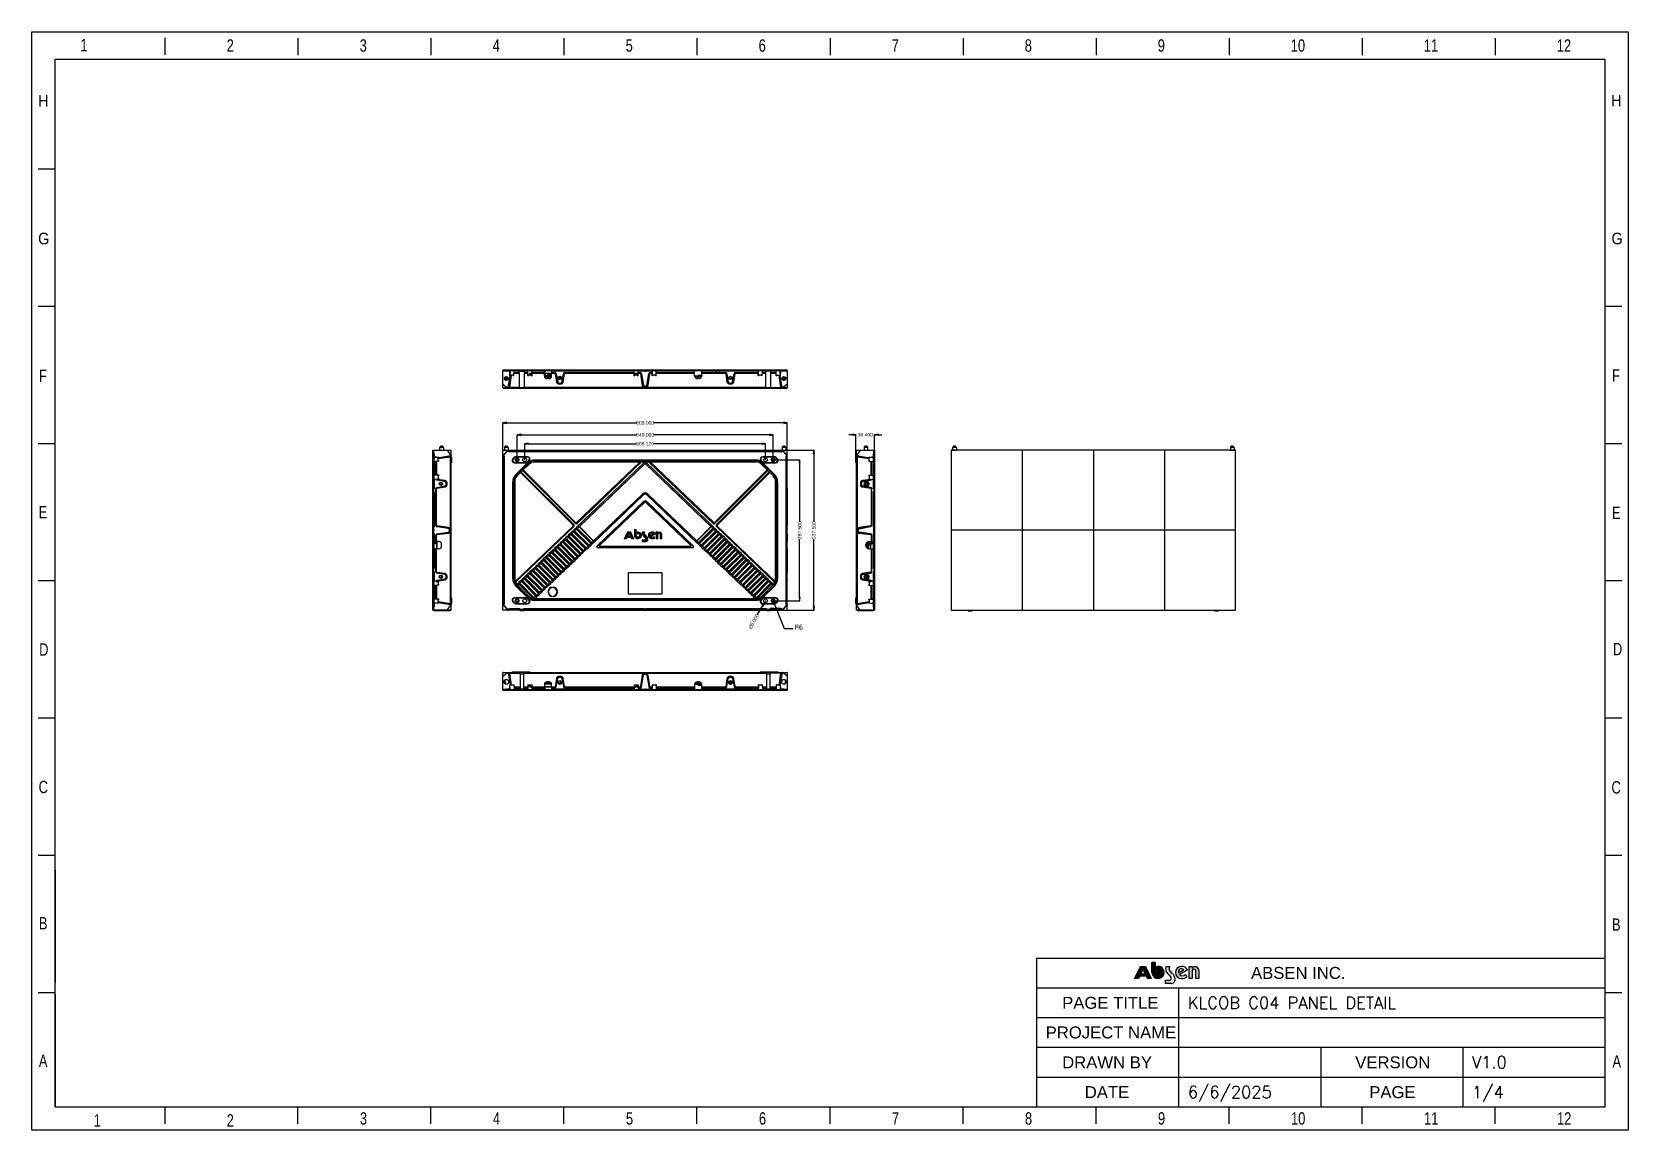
# Model space of a CAD drawing. Header units: millimetres. Extents: x 562 to 17351, y 2396 to 6995.
# Drawn here: x 562 to 3930, y 2396 to 4713 of the extents above; entities that cross this region are included whole.
import ezdxf

# ---------------------------------------------------------------- set-up
doc = ezdxf.new("R2010")
doc.units = ezdxf.units.MM
doc.linetypes.add('HIDDEN', pattern=[0.2, 0.1, -0.1])
for name, color, linetype in [('02___PRT_ALL_AXES', 7, 'Continuous'), ('BOARD_CUTOUT_00', 7, 'Continuous'), ('BOARD_OUTLINE_00', 7, 'Continuous'), ('DEFAULT_2', 8, 'HIDDEN'), ('DIM', 4, 'Continuous'), ('DRIL_SYMBOL', 7, 'Continuous'), ('INTFCLR_11', 7, 'Continuous'), ('TEXT', 7, 'Continuous'), ('图框', 7, 'Continuous')]:
    doc.layers.add(name, color=color, linetype=linetype)
doc.layers.add('图层 1', color=7, linetype='Continuous', lineweight=18)
doc.styles.add('CKSTANDARD', font='arial.ttf')
doc.styles.add('Roamns', font='romans.shx')
doc.styles.get("Standard").update_dxf_attribs({"font": 'arial.ttf'})
doc.dimstyles.new('03', dxfattribs={"dimscale": 3, "dimtxt": 2.5, "dimasz": 2.5, "dimexe": 0.125, "dimexo": 0.0625, "dimgap": 0.09, "dimtad": 0, "dimdec": 3, "dimzin": 4, "dimdsep": 46, "dimtxsty": 'Standard', "dimblk": 'CLOSED', "dimcen": 0.09, "dimclrd": 2, "dimclre": 2, "dimclrt": 4, "dimazin": 1, "dimtp": 0.01, "dimtm": 0.01, "dimtfac": 1, "dimtdec": 3, "dimtofl": 0, "dimtmove": 0, "dimatfit": 3, "dimldrblk": 'CLOSED', "dimfxl": 1, "dimtolj": 1, "dimtzin": 4, "dimarcsym": 0})

msp = doc.modelspace()

# ---------------------------------------------------------------- texts
at = {"layer": 'TEXT', "insert": (2172.0069, 3462.8888), "char_height": 10.926434, "width": 254.294203, "attachment_point": 1}
msp.add_mtext('{\\fSimSun|b0|i0|c134|p2;\\C6;M6}', dxfattribs=at)

# ---------------------------------------------------------------- blocks, each defined once
blk = doc.blocks.new('A$C7F980674')
at = {"layer": 'DIM'}
h = blk.add_hatch(color=0, dxfattribs=at)
h.paths.add_polyline_path([(0, 14.4), (17.5, 49.1), (32.4, 49.1), (48.6, 14.4), (37.9, 14.4), (34.5, 21.5), (15.2, 21.5), (11.8, 14.4)])
h.paths.add_polyline_path([(24.9, 41.7), (18.4, 28.2), (31.3, 28.2)], flags=16)
h = blk.add_hatch(color=0, dxfattribs=at)
edge = h.paths.add_edge_path()
edge.add_arc((102.7, 13.9), 4.01, 268.9922, 361.5919)
edge.add_arc((99.2, 13.9), 7.59, 1.2701, 51.0785)
edge.add_arc((307.9, 226.7), 290.6, 223.1995, 225.4213, ccw=False)
edge.add_arc((110, 42.4), 20.2, 160.183, 226.2535, ccw=False)
edge.add_line((91, 49.3), (102.8, 49.3))
edge.add_arc((108.3, 42.8), 8.43, 130.3455, 201.7414)
edge.add_arc((128.4, 54.8), 31.8, 208.35, 232.647)
edge.add_arc((94.7, 12), 22.7, 1.6073, 50.5833, ccw=False)
edge.add_arc((105.8, 11.6), 11.6, -89.3538, 5.2245, ccw=False)
edge.add_line((106, 0), (89.9, 0))
edge.add_line((89.9, 0), (89.9, 9.9))
edge.add_line((89.9, 9.9), (102.7, 9.9))
edge = h.paths.add_edge_path()
edge.add_arc((171.8, 36), 5.59, 4.2423, 157.3807)
edge.add_line((166.6, 38.1), (166.6, 14.7))
edge.add_line((166.6, 14.7), (158.3, 14.7))
edge.add_line((158.3, 14.7), (158.3, 49))
edge.add_line((158.3, 49), (166.6, 49))
edge.add_line((166.6, 49), (166.6, 44.5))
edge.add_arc((175.1, 37.2), 11.2, 0.8903, 139.1292, ccw=False)
edge.add_line((186.2, 37.4), (186.2, 14.6))
edge.add_line((186.2, 14.6), (177.3, 14.6))
edge.add_line((177.3, 14.6), (177.3, 36.4))
edge = h.paths.add_edge_path(flags=16)
edge.add_arc((136.4, 32.8), 9.44, 49.484, 192.8466)
edge.add_line((127.2, 30.7), (142.6, 40))
edge = h.paths.add_edge_path()
edge.add_arc((138.3, 35.1), 13, 229.4307, 313.9876)
edge.add_line((147.3, 25.7), (151.6, 19.1))
edge.add_arc((136.9, 38.4), 24.3, 268.4243, 307.2636, ccw=False)
edge.add_arc((136.2, 31.8), 17.7, 90, 270, ccw=False)
edge.add_arc((137, 31.5), 17.9, 25.5591, 92.5335, ccw=False)
edge.add_line((153.1, 39.3), (129.9, 25.2))
at = {"layer": '图框'}
h = blk.add_hatch(color=30, dxfattribs=at)
edge = h.paths.add_edge_path(flags=0)
edge.add_line((64.3, 49.2), (64.3, 38.8))
edge.add_arc((68.1, 31.9), 7.85, -180, 118.4785, ccw=False)
edge.add_line((60.2, 31.9), (60.2, 60.6))
edge.add_line((60.2, 60.6), (50.4, 60.6))
edge.add_line((50.4, 60.6), (50.4, 31.9))
edge.add_arc((68.1, 31.9), 17.7, 180, 462.2223)
at = {"layer": '图框', "color": 7, "linetype": 'Continuous'}
for p, q in [((0, 14.4), (17.5, 49.1)), ((17.5, 49.1), (32.4, 49.1)), ((32.4, 49.1), (48.6, 14.4)), ((91, 49.3), (102.8, 49.3)), ((158.3, 49), (166.6, 49)), ((158.3, 14.7), (158.3, 49)), ((166.6, 49), (166.6, 44.5)), ((11.8, 14.4), (0, 14.4)), ((15.2, 21.5), (11.8, 14.4)), ((34.5, 21.5), (15.2, 21.5)), ((24.9, 41.7), (18.4, 28.2)), ((18.4, 28.2), (31.3, 28.2)), ((31.3, 28.2), (24.9, 41.7)), ((37.9, 14.4), (34.5, 21.5)), ((48.6, 14.4), (37.9, 14.4)), ((89.9, 9.9), (102.7, 9.9)), ((89.9, 0), (89.9, 9.9)), ((106, 0), (89.9, 0)), ((127.2, 30.7), (142.6, 40)), ((153.1, 39.3), (129.9, 25.2)), ((147.3, 25.7), (151.6, 19.1)), ((166.6, 14.7), (158.3, 14.7)), ((166.6, 38.1), (166.6, 14.7)), ((177.3, 14.6), (177.3, 36.4)), ((186.2, 14.6), (177.3, 14.6)), ((186.2, 37.4), (186.2, 14.6))]:
    blk.add_line(p, q, dxfattribs=at)
at = {"layer": '图框', "color": 30}
for p, q in [((60.2, 60.6), (50.4, 60.6)), ((50.4, 60.6), (50.4, 31.9)), ((60.2, 31.9), (60.2, 60.6)), ((64.3, 49.2), (64.3, 38.8))]:
    blk.add_line(p, q, dxfattribs=at)
at = {"layer": '图框', "color": 30, "linetype": 'Continuous'}
for p, q in [((50.4, 60.6), (60.2, 60.6)), ((50.4, 31.9), (50.4, 60.6)), ((60.2, 60.6), (60.2, 31.9)), ((64.3, 38.8), (64.3, 49.2))]:
    blk.add_line(p, q, dxfattribs=at)
at = {"layer": '图框', "color": 30}
for radius, end in [(17.7, 102.2223), (7.85, 118.4785)]:
    blk.add_arc((68.1, 31.9), radius, 180, end, dxfattribs=at)
at = {"layer": '图框', "color": 30, "linetype": 'Continuous'}
for radius, end in [(17.7, 102.2223), (7.85, 118.4785)]:
    blk.add_arc((68.1, 31.9), radius, 180, end, dxfattribs=at)
at = {"layer": '图框', "color": 7, "linetype": 'Continuous'}
for centre, radius, start, end in [((110, 42.4), 20.2, 160.183, 226.2535), ((108.3, 42.8), 8.43, 130.3455, 201.7414), ((136.2, 31.8), 17.7, 90, 270), ((137, 31.5), 17.9, 25.5591, 92.5335), ((175.1, 37.2), 11.2, 0.8903, 139.1292), ((307.9, 226.7), 290.6, 223.1995, 225.4213), ((128.4, 54.8), 31.8, 208.35, 232.647), ((102.7, 13.9), 4.01, 268.9922, 1.5919), ((99.2, 13.9), 7.59, 1.2701, 51.0785), ((105.8, 11.6), 11.6, 270.6462, 5.2245), ((94.7, 12), 22.7, 1.6073, 50.5833), ((136.4, 32.8), 9.44, 49.484, 192.8466), ((138.3, 35.1), 13, 229.4307, 313.9876), ((136.9, 38.4), 24.3, 268.4243, 307.2636), ((171.8, 36), 5.59, 4.2423, 157.3807)]:
    blk.add_arc(centre, radius, start, end, dxfattribs=at)
blk = doc.blocks.new('standard template')
for p, q in [((3074, 30739), (3074, 30336)), ((6246, 30728), (6246, 30325)), ((9418, 30728), (9418, 30325)), ((12589, 30728), (12589, 30325)), ((15761, 30728), (15761, 30325)), ((18933, 30728), (18933, 30325)), ((22104, 30728), (22104, 30325)), ((25276, 30728), (25276, 30325)), ((28448, 30728), (28448, 30325)), ((31619, 30728), (31619, 30325)), ((34791, 30728), (34791, 30325)), ((456, 27607), (54, 27607)), ((456, 24334), (54, 24334)), ((37812, 24334), (37409, 24334)), ((456, 21062), (54, 21062)), ((37812, 21062), (37409, 21062)), ((456, 17790), (54, 17790)), ((37812, 17790), (37409, 17790)), ((456, 14517), (54, 14517)), ((37812, 14517), (37409, 14517)), ((456, 11245), (54, 11245)), ((37812, 11245), (37409, 11245)), ((456, 10901), (456, 8211)), ((456, 8211), (456, 10446)), ((456, 6313), (456, 10291)), ((23857, 8796), (37409, 8796)), ((23857, 8093), (37409, 8093)), ((27246, 8093), (27246, 5254)), ((456, 7973), (54, 7973)), ((456, 7944), (456, 5254)), ((37812, 7973), (37409, 7973)), ((23857, 7383), (37409, 7383)), ((23857, 6674), (37409, 6674)), ((30633, 6674), (30633, 5254)), ((34021, 6674), (34021, 5254)), ((23857, 5964), (37409, 5964)), ((456, 5254), (37409, 5254)), ((3074, 5254), (3074, 4851)), ((6246, 4851), (6246, 5254)), ((9418, 4851), (9418, 5254)), ((12589, 4851), (12589, 5254)), ((15761, 4851), (15761, 5254)), ((18933, 4851), (18933, 5254)), ((22104, 4851), (22104, 5254)), ((25276, 4851), (25276, 5254)), ((28448, 4851), (28448, 5254)), ((31619, 4851), (31619, 5254)), ((34791, 4851), (34791, 5254))]:
    blk.add_line(p, q)
at = {"color": 7}
for p, q in [((23857, 8796), (23857, 5964)), ((28856, 8796), (31734, 8796)), ((23857, 5964), (23857, 5254))]:
    blk.add_line(p, q, dxfattribs=at)
blk.add_lwpolyline([(37963, 4700), (-97, 4700), (-97, 30879), (37963, 30879)], close=True)
for points in [[(456, 6674), (456, 5964), (456, 5254), (456, 30226), (37409, 30226), (37409, 5254)], [(456, 9631), (456, 8921), (456, 8211)]]:
    blk.add_lwpolyline(points, dxfattribs=at)
at = {"color": 0, "xscale": 8.255519999999997, "yscale": 8.255519999999997, "zscale": 8.255519999999997}
blk.add_blockref('A$C7F980674', (26192, 8195), dxfattribs=at)
at = {"style": 'CKSTANDARD'}
for s, height, width, p in [('1', 295, 0.75, (1055, 30416)), ('2', 295, 0.75, (4545, 30408)), ('3', 295, 0.75, (7716, 30408)), ('4', 295, 0.75, (10888, 30408)), ('5', 295, 0.75, (14060, 30408)), ('6', 295, 0.75, (17231, 30408)), ('7', 295, 0.75, (20403, 30408)), ('8', 295, 0.75, (23575, 30408)), ('9', 295, 0.75, (26746, 30408)), ('10', 294.8, 0.75, (29918, 30408)), ('11', 294.8, 0.75, (33090, 30408)), ('12', 294.8, 0.75, (36261, 30408)), ('H', 276, 0.9, (47, 29097)), ('H', 276, 0.9, (37555, 29102)), ('G', 276, 0.9, (50, 25816)), ('G', 276, 0.9, (37567, 25817)), ('F', 295, 0.75, (37578, 22543)), ('F', 295, 0.75, (69, 22532)), ('E', 295, 0.75, (62, 19285)), ('E', 295, 0.75, (37578, 19270)), ('D', 295, 0.75, (74, 16009)), ('D', 295, 0.75, (37601, 16020)), ('C', 295, 0.75, (62, 12732)), ('C', 295, 0.75, (37567, 12723)), ('B', 295, 0.75, (67, 9483)), ('B', 295, 0.75, (37578, 9450)), ('A', 295, 0.75, (67, 6202)), ('A', 295, 0.75, (37590, 6188)), ('1', 295, 0.75, (1373, 4783)), ('2', 295, 0.75, (4545, 4783)), ('3', 295, 0.75, (7722, 4830)), ('4', 295, 0.75, (10894, 4830)), ('5', 295, 0.75, (14066, 4830)), ('6', 295, 0.75, (17237, 4830)), ('7', 295, 0.75, (20409, 4830)), ('8', 295, 0.75, (23581, 4830)), ('9', 295, 0.75, (26752, 4830)), ('10', 294.8, 0.75, (29924, 4830)), ('11', 294.8, 0.75, (33096, 4830)), ('12', 294.8, 0.75, (36267, 4830))]:
    blk.add_text(s, height=height, dxfattribs=dict(at, width=width)).set_placement(p)
at = {"char_height": 284.52, "attachment_point": 1, "style": 'Roamns'}
for s, insert, width in [('{\\fArial|b0|i0|c0|p34;ABSEN INC.}', (28972, 8590), 3912.01), ('{\\fArial|b0|i0|c0|p34;PAGE TITLE}', (24469, 7876), 3912.01), ('{\\fArial|b0|i0|c0|p34;PROJECT NAME}', (24075, 7170), 3305.73), ('{\\fArial|b0|i0|c0|p34;DRAWN BY}', (24469, 6457), 3912.01), ('{\\fArial|b0|i0|c0|p34;VERSION}', (31457, 6457), 3912.01), ('{\\fArial|b0|i0|c0|p34;DATE}', (25008, 5747), 3912.01), ('{\\fArial|b0|i0|c0|p34;PAGE}', (31791, 5747), 3912.01)]:
    blk.add_mtext(s, dxfattribs=dict(at, insert=insert, width=width))
at = {"style": 'Roamns'}
for tag, p in [('PAGE_NAME', (27466, 7594)), ('PROJECT_NAME', (27466, 6884)), ('DRAWN_NAME', (27466, 6174)), ('VERSION', (34241, 6174)), ('SELECT_DATA', (27466, 5464)), ('PAGE_NUMBER', (34241, 5464))]:
    blk.add_attdef(tag, p, '', height=285, dxfattribs=at)
blk = doc.blocks.new('_CLOSED')
at = {"color": 0, "linetype": 'ByBlock'}
for p, q in [((0, 0), (-1, 0.17)), ((-1, 0.17), (-1, -0.17)), ((-1, -0.17), (0, 0)), ((-1, 0), (0, 0))]:
    blk.add_line(p, q, dxfattribs=at)
blk = doc.blocks.new('*D98')
at = {"layer": 'Defpoints', "color": 0, "transparency": 16777216}
for p in [(2156, 3830.4), (2212.2, 3830.4), (2156, 3492.9)]:
    blk.add_point(p, dxfattribs=at)
at = {"layer": 'DIM', "color": 2, "lineweight": -2, "transparency": 16777216}
for p, q in [((2156.2, 3830.4), (2212.6, 3830.4)), ((2212.2, 3822.9), (2212.2, 3680.6)), ((2212.2, 3500.4), (2212.2, 3643.1)), ((2156.2, 3492.9), (2212.6, 3492.9))]:
    blk.add_line(p, q, dxfattribs=at)
at = {"layer": 'DIM', "color": 2, "lineweight": -2, "transparency": 16777216, "xscale": 7.5, "yscale": 7.5, "zscale": 7.5}
for p, rotation in [((2212.2, 3830.4), 90), ((2212.2, 3492.9), 270)]:
    blk.add_blockref('_CLOSED', p, dxfattribs=dict(at, rotation=rotation))
at = {"layer": 'DIM', "color": 4, "transparency": 16777216, "insert": (2212.2, 3661.8), "char_height": 7.5, "attachment_point": 5, "rotation": 90}
blk.add_mtext('\\A1;337.500', dxfattribs=at)
blk = doc.blocks.new('*D99')
at = {"layer": 'Defpoints', "color": 0, "transparency": 16777216}
for p in [(1556, 3888.2), (1556, 3830.4), (2156, 3830.4)]:
    blk.add_point(p, dxfattribs=at)
at = {"layer": 'DIM', "color": 2, "lineweight": -2, "transparency": 16777216}
for p, q in [((1556, 3830.5), (1556, 3888.5)), ((1563.5, 3888.2), (1837.3, 3888.2)), ((2148.5, 3888.2), (1874.8, 3888.2)), ((2156, 3830.5), (2156, 3888.5))]:
    blk.add_line(p, q, dxfattribs=at)
at = {"layer": 'DIM', "color": 2, "lineweight": -2, "transparency": 16777216, "xscale": 7.5, "yscale": 7.5, "zscale": 7.5, "rotation": 180}
blk.add_blockref('_CLOSED', (1556, 3888.2), dxfattribs=at)
at = {"layer": 'DIM', "color": 2, "lineweight": -2, "transparency": 16777216, "xscale": 7.5, "yscale": 7.5, "zscale": 7.5}
blk.add_blockref('_CLOSED', (2156, 3888.2), dxfattribs=at)
at = {"layer": 'DIM', "color": 4, "transparency": 16777216, "insert": (1856, 3888.2), "char_height": 7.5, "attachment_point": 5}
blk.add_mtext('\\A1;600.000', dxfattribs=at)
blk = doc.blocks.new('*D100')
at = {"layer": 'Defpoints', "color": 0, "transparency": 16777216}
for p in [(2126, 3810.4), (2182.1, 3810.4), (2126, 3512.9)]:
    blk.add_point(p, dxfattribs=at)
at = {"layer": 'DIM', "color": 2, "lineweight": -2, "transparency": 16777216}
for p, q in [((2126.2, 3810.4), (2182.5, 3810.4)), ((2182.1, 3802.9), (2182.1, 3680.4)), ((2182.1, 3520.4), (2182.1, 3642.8)), ((2126.2, 3512.9), (2182.5, 3512.9))]:
    blk.add_line(p, q, dxfattribs=at)
at = {"layer": 'DIM', "color": 2, "lineweight": -2, "transparency": 16777216, "xscale": 7.5, "yscale": 7.5, "zscale": 7.5}
for p, rotation in [((2182.1, 3810.4), 90), ((2182.1, 3512.9), 270)]:
    blk.add_blockref('_CLOSED', p, dxfattribs=dict(at, rotation=rotation))
at = {"layer": 'DIM', "color": 4, "transparency": 16777216, "insert": (2182.1, 3661.6), "char_height": 7.5, "attachment_point": 5, "rotation": 90}
blk.add_mtext('\\A1;297.500', dxfattribs=at)
blk = doc.blocks.new('*D101')
at = {"layer": 'Defpoints', "color": 0, "transparency": 16777216}
for p in [(1586, 3862.9), (1586, 3810.4), (2126, 3810.4)]:
    blk.add_point(p, dxfattribs=at)
at = {"layer": 'DIM', "color": 2, "lineweight": -2, "transparency": 16777216}
for p, q in [((1586, 3810.5), (1586, 3863.2)), ((1593.5, 3862.9), (1837.3, 3862.9)), ((2118.5, 3862.9), (1874.8, 3862.9)), ((2126, 3810.5), (2126, 3863.2))]:
    blk.add_line(p, q, dxfattribs=at)
at = {"layer": 'DIM', "color": 2, "lineweight": -2, "transparency": 16777216, "xscale": 7.5, "yscale": 7.5, "zscale": 7.5, "rotation": 180}
blk.add_blockref('_CLOSED', (1586, 3862.9), dxfattribs=at)
at = {"layer": 'DIM', "color": 2, "lineweight": -2, "transparency": 16777216, "xscale": 7.5, "yscale": 7.5, "zscale": 7.5}
blk.add_blockref('_CLOSED', (2126, 3862.9), dxfattribs=at)
at = {"layer": 'DIM', "color": 4, "transparency": 16777216, "insert": (1856, 3862.9), "char_height": 7.5, "attachment_point": 5}
blk.add_mtext('\\A1;540.000', dxfattribs=at)
blk = doc.blocks.new('*D102')
at = {"layer": 'Defpoints', "color": 0, "transparency": 16777216}
for p in [(2110.1, 3844.2), (1602, 3810.4), (2110.1, 3810.4)]:
    blk.add_point(p, dxfattribs=at)
at = {"layer": 'DIM', "color": 2, "lineweight": -2, "transparency": 16777216}
for p, q in [((1602, 3810.5), (1602, 3844.6)), ((1609.5, 3844.2), (1837.3, 3844.2)), ((2102.6, 3844.2), (1874.8, 3844.2)), ((2110.1, 3810.5), (2110.1, 3844.6))]:
    blk.add_line(p, q, dxfattribs=at)
at = {"layer": 'DIM', "color": 2, "lineweight": -2, "transparency": 16777216, "xscale": 7.5, "yscale": 7.5, "zscale": 7.5, "rotation": 180}
blk.add_blockref('_CLOSED', (1602, 3844.2), dxfattribs=at)
at = {"layer": 'DIM', "color": 2, "lineweight": -2, "transparency": 16777216, "xscale": 7.5, "yscale": 7.5, "zscale": 7.5}
blk.add_blockref('_CLOSED', (2110.1, 3844.2), dxfattribs=at)
at = {"layer": 'DIM', "color": 4, "transparency": 16777216, "insert": (1856, 3844.2), "char_height": 7.5, "attachment_point": 5}
blk.add_mtext('\\A1;508.120', dxfattribs=at)
blk = doc.blocks.new('*D103')
at = {"layer": 'Defpoints', "color": 0, "transparency": 16777216}
for p in [(2340.3, 3863.2), (2300.9, 3815.9), (2340.3, 3830.4)]:
    blk.add_point(p, dxfattribs=at)
at = {"layer": 'DIM', "color": 2, "lineweight": -2, "transparency": 16777216}
for p, q in [((2293.4, 3863.2), (2285.9, 3863.2)), ((2300.9, 3816), (2300.9, 3863.6)), ((2340.3, 3830.5), (2340.3, 3863.6)), ((2347.8, 3863.2), (2355.3, 3863.2))]:
    blk.add_line(p, q, dxfattribs=at)
at = {"layer": 'DIM', "color": 2, "lineweight": -2, "transparency": 16777216, "xscale": 7.5, "yscale": 7.5, "zscale": 7.5}
blk.add_blockref('_CLOSED', (2300.9, 3863.2), dxfattribs=at)
at = {"layer": 'DIM', "color": 2, "lineweight": -2, "transparency": 16777216, "xscale": 7.5, "yscale": 7.5, "zscale": 7.5, "rotation": 180}
blk.add_blockref('_CLOSED', (2340.3, 3863.2), dxfattribs=at)
at = {"layer": 'DIM', "color": 4, "transparency": 16777216, "insert": (2320.6, 3863.2), "char_height": 7.5, "attachment_point": 5}
blk.add_mtext('\\A1;39.400', dxfattribs=at)
blk = doc.blocks.new('DASFASFASEFWE')
h = blk.add_hatch(color=256)
h.paths.add_polyline_path([(96.7, 3376), (102, 3376), (99.4, 3381.7)], flags=16)
h.paths.add_polyline_path([(103.4, 3373.1), (95.4, 3373.1), (94, 3370.1), (89, 3370.1), (95.9, 3385), (100.4, 3385), (102.9, 3385), (109.8, 3370.1), (104.8, 3370.1)])
at = {"true_color": 0xf58220}
h = blk.add_hatch(color=30, dxfattribs=at)
edge = h.paths.add_edge_path()
edge.add_spline(control_points=[(114.9, 3376.5), (115.1, 3376.1), (115.3, 3375.7), (115.6, 3375.4), (116.2, 3374.7), (117.1, 3374.2), (118.1, 3374.2), (120, 3374.2), (121.5, 3375.7), (121.5, 3377.6), (121.5, 3379.5), (120, 3381), (118.1, 3381), (117.5, 3381), (116.9, 3380.8), (116.4, 3380.5), (116.4, 3380.5), (116.4, 3384.9), (116.4, 3384.9), (117, 3385), (117.6, 3385.1), (118.1, 3385.1), (122.2, 3385.1), (125.6, 3381.7), (125.6, 3377.6), (125.6, 3373.5), (122.2, 3370.1), (118.1, 3370.1), (114.7, 3370.1), (111.8, 3372.4), (110.9, 3375.5), (110.6, 3376.6), (110.6, 3377.5), (110.6, 3378.6), (110.6, 3378.6), (110.6, 3379.8), (110.6, 3379.8), (110.6, 3379.8), (110.6, 3389.9), (110.6, 3389.9), (110.6, 3389.9), (114.7, 3389.9), (114.7, 3389.9), (114.7, 3386.1), (114.7, 3382.3), (114.7, 3378.5), (114.7, 3377.8), (114.7, 3377.1), (114.9, 3376.5)], knot_values=[0, 0, 0, 0, 1, 1, 1, 2, 2, 2, 3, 3, 3, 4, 4, 4, 5, 5, 5, 6, 6, 6, 7, 7, 7, 8, 8, 8, 9, 9, 9, 10, 10, 10, 11, 11, 11, 12, 12, 12, 13, 13, 13, 14, 14, 14, 15, 15, 15, 16, 16, 16, 16], degree=3, periodic=0)
h = blk.add_hatch(color=256)
edge = h.paths.add_edge_path()
edge.add_spline(control_points=[(127.9, 3385), (127.9, 3385), (132.9, 3385), (132.9, 3385), (131.2, 3383.7), (131.3, 3381.7), (132.4, 3380), (132.8, 3379.5), (133.2, 3379), (133.6, 3378.5), (135, 3376.8), (136.5, 3375.7), (137.7, 3374.1), (139.2, 3372.1), (139.8, 3369.8), (138.8, 3367.2), (138.3, 3365.9), (137.4, 3364.8), (136.2, 3364.3), (135.2, 3363.8), (134.2, 3363.7), (133.1, 3363.7), (133.1, 3363.7), (127.2, 3363.7), (127.2, 3363.7), (127.2, 3363.7), (127.2, 3368.2), (127.2, 3368.2), (127.2, 3368.2), (132.9, 3368.2), (132.9, 3368.2), (132.9, 3368.2), (132.9, 3368.2), (132.9, 3368.2), (132.9, 3368.2), (132.9, 3368.2), (132.9, 3368.2), (132.9, 3368.2), (132.9, 3368.2), (132.9, 3368.2), (132.9, 3368.2), (132.9, 3368.2), (132.9, 3368.2), (133.9, 3368.2), (134.7, 3369), (134.7, 3370), (134.7, 3370.8), (134, 3371.4), (133.5, 3372), (132.2, 3373.5), (130.8, 3375), (130.1, 3375.8), (127.5, 3378.5), (126.8, 3381.5), (127.9, 3385)], knot_values=[0, 0, 0, 0, 1, 1, 1, 2, 2, 2, 3, 3, 3, 4, 4, 4, 5, 5, 5, 6, 6, 6, 7, 7, 7, 8, 8, 8, 9, 9, 9, 10, 10, 10, 11, 11, 11, 12, 12, 12, 13, 13, 13, 14, 14, 14, 15, 15, 15, 16, 16, 16, 17, 17, 17, 18, 18, 18, 18], degree=3, periodic=0)
h = blk.add_hatch(color=256)
edge = h.paths.add_edge_path()
edge.add_spline(control_points=[(154.1, 3372), (153.1, 3371.3), (152.1, 3370.9), (151.1, 3370.5), (150.1, 3370.2), (149, 3370.1), (147.9, 3370.1), (146.9, 3370.1), (145.9, 3370.2), (144.9, 3370.6), (144, 3371), (143.2, 3371.5), (142.4, 3372.2), (141.7, 3372.9), (141.1, 3373.7), (140.7, 3374.6), (140.3, 3375.5), (140.1, 3376.5), (140.1, 3377.5), (140.1, 3378.5), (140.3, 3379.5), (140.7, 3380.4), (141.1, 3381.3), (141.6, 3382.1), (142.4, 3382.8), (143.2, 3383.5), (144, 3384.1), (144.9, 3384.4), (145.8, 3384.8), (146.8, 3385), (147.9, 3385), (149.4, 3385), (150.8, 3384.6), (152, 3383.9), (153.2, 3383.1), (154.2, 3382.1), (155, 3380.7), (155, 3380.7), (144.9, 3374.5), (144.9, 3374.5), (145.3, 3374.1), (145.8, 3373.8), (146.3, 3373.6), (146.9, 3373.4), (147.5, 3373.3), (148.1, 3373.3), (148.8, 3373.3), (149.4, 3373.4), (150.2, 3373.7), (150.9, 3374), (151.7, 3374.4), (152.6, 3375), (152.6, 3375), (154.1, 3372), (154.1, 3372)], knot_values=[0, 0, 0, 0, 1, 1, 1, 2, 2, 2, 3, 3, 3, 4, 4, 4, 5, 5, 5, 6, 6, 6, 7, 7, 7, 8, 8, 8, 9, 9, 9, 10, 10, 10, 11, 11, 11, 12, 12, 12, 13, 13, 13, 14, 14, 14, 15, 15, 15, 16, 16, 16, 17, 17, 17, 18, 18, 18, 18], degree=3, periodic=0)
edge = h.paths.add_edge_path(flags=16)
edge.add_spline(control_points=[(143.7, 3377), (143.7, 3377), (150.3, 3381), (150.3, 3381), (150, 3381.3), (149.6, 3381.5), (149.2, 3381.7), (148.8, 3381.9), (148.4, 3381.9), (147.9, 3381.9), (146.7, 3381.9), (145.7, 3381.5), (144.9, 3380.7), (144.1, 3379.9), (143.7, 3378.9), (143.7, 3377.6), (143.7, 3377.5), (143.7, 3377.3), (143.7, 3377.3), (143.7, 3377.2), (143.7, 3377.1), (143.7, 3377)], knot_values=[0, 0, 0, 0, 1, 1, 1, 2, 2, 2, 3, 3, 3, 4, 4, 4, 5, 5, 5, 6, 6, 6, 7, 7, 7, 7], degree=3, periodic=0)
h = blk.add_hatch(color=256)
edge = h.paths.add_edge_path()
edge.add_spline(control_points=[(156.6, 3370.1), (156.6, 3370.1), (156.6, 3385), (156.6, 3385), (156.6, 3385), (159.9, 3385), (159.9, 3385), (159.9, 3385), (159.9, 3382.7), (159.9, 3382.7), (161.1, 3384.1), (162.3, 3384.7), (164, 3384.6), (165, 3384.6), (166.5, 3384), (167.3, 3383.1), (168, 3382.2), (168.5, 3381.4), (168.5, 3379.7), (168.5, 3379.7), (168.5, 3370.1), (168.5, 3370.1), (168.5, 3370.1), (164.9, 3370.1), (164.9, 3370.1), (164.9, 3370.1), (164.9, 3378.4), (164.9, 3378.4), (164.9, 3378.9), (164.9, 3379.4), (164.8, 3379.9), (164.7, 3380.3), (164.5, 3380.7), (164.2, 3381.1), (163.3, 3382.1), (161.6, 3382), (160.7, 3380.9), (160.2, 3380.4), (160.2, 3379.8), (160.2, 3378.3), (160.2, 3378.3), (160.2, 3370.1), (160.2, 3370.1), (160.2, 3370.1), (156.6, 3370.1), (156.6, 3370.1)], knot_values=[0, 0, 0, 0, 1, 1, 1, 2, 2, 2, 3, 3, 3, 4, 4, 4, 5, 5, 5, 6, 6, 6, 7, 7, 7, 8, 8, 8, 9, 9, 9, 10, 10, 10, 11, 11, 11, 12, 12, 12, 13, 13, 13, 14, 14, 14, 15, 15, 15, 15], degree=3, periodic=0)
at = {"color": 7, "linetype": 'Continuous'}
for p, q in [((-112.2, 3528.2), (-137.8, 3502.6)), ((-137.6, 3502.4), (-129.9, 3510.2)), ((-137.3, 3502.1), (-129.5, 3509.8)), ((-129.9, 3510.2), (-18.8, 3399.1)), ((-128.7, 3511.5), (-129.7, 3510.4)), ((-128.3, 3511.1), (-129.2, 3510.2)), ((-129.2, 3510.2), (-18.4, 3399.5)), ((-128.7, 3511.5), (-125.6, 3514.6)), ((-128.7, 3511.5), (-16.7, 3399.5)), ((-124.5, 3515.6), (-125.6, 3514.6)), ((-13.7, 3402.2), (-125.6, 3514.6)), ((-125.2, 3514.2), (-124.3, 3515.1)), ((-13.7, 3403.9), (-124.3, 3515.1)), ((-124.2, 3515.8), (-112, 3528.1)), ((-13.3, 3404.3), (-124.2, 3515.8)), ((-123.9, 3515.5), (-111.6, 3527.7)), ((-111.6, 3527.7), (-112.2, 3528.2)), ((-100.5, 3533.1), (-100.5, 3532.3)), ((-95.1, 3533.1), (-100.5, 3533.1)), ((-100.5, 3532.8), (122.7, 3532.8)), ((122.7, 3532.3), (-100.5, 3532.3)), ((-94.2, 3533), (-94.3, 3533)), ((-93.4, 3533), (-77.6, 3533)), ((-76.3, 3533.2), (-76.6, 3533)), ((-76.3, 3535.1), (-76.3, 3533.2)), ((-76.3, 3535.1), (-67, 3535.1)), ((-76.3, 3533.2), (-67, 3533.2)), ((-67, 3535.1), (-67, 3533.2)), ((-67, 3533.2), (-66.7, 3533)), ((-65.7, 3533), (-49.9, 3533)), ((-49.1, 3533), (-49.1, 3533)), ((164.9, 3533.1), (-48.2, 3533.1)), ((129.9, 3529.8), (-12.1, 3394.2)), ((122.7, 3532.3), (-11.3, 3404.3)), ((125.9, 3532.9), (-10.9, 3402.1)), ((123.3, 3532.1), (-10.9, 3403.9)), ((-5.7, 3396.3), (131.8, 3527.8)), ((-5.4, 3396), (132.1, 3527.4)), ((122.7, 3532.3), (122.7, 3532.8)), ((125.9, 3532.9), (123.1, 3532.8)), ((123.3, 3532.1), (125.2, 3532.2)), ((141.3, 3532.4), (125.4, 3532.4)), ((125.9, 3532.9), (140.8, 3532.9)), ((132.1, 3527.4), (129.9, 3529.8)), ((136.8, 3529.8), (134.6, 3527.4)), ((134.6, 3527.4), (272.1, 3396)), ((134.9, 3527.8), (272.5, 3396.3)), ((278.8, 3394.2), (136.8, 3529.8)), ((277.7, 3402.1), (140.8, 3532.9)), ((143.6, 3532.8), (140.8, 3532.9)), ((141.5, 3532.2), (143.4, 3532.1)), ((277.7, 3403.9), (143.4, 3532.1)), ((144, 3532.8), (144, 3532.3)), ((144, 3532.8), (367.2, 3532.8)), ((278, 3404.3), (144, 3532.3)), ((367.2, 3532.3), (144, 3532.3)), ((165.8, 3533), (165.7, 3533)), ((166.6, 3533), (182.4, 3533)), ((183.7, 3533.2), (183.4, 3533)), ((183.7, 3535.1), (183.7, 3533.2)), ((183.7, 3535.1), (193, 3535.1)), ((183.7, 3533.2), (193, 3533.2)), ((193, 3535.1), (193, 3533.2)), ((193, 3533.2), (193.3, 3533)), ((194.3, 3533), (210.1, 3533)), ((210.9, 3533), (210.9, 3533)), ((314.9, 3533.1), (211.8, 3533.1)), ((391, 3515.8), (280, 3404.3)), ((391, 3515.1), (280.4, 3403.9)), ((392.3, 3514.6), (280.4, 3402.2)), ((283.4, 3399.5), (395.4, 3511.5)), ((285.1, 3399.5), (395.9, 3510.2)), ((285.5, 3399.1), (396.6, 3510.2)), ((315.8, 3533), (315.7, 3533)), ((316.6, 3533), (332.4, 3533)), ((333.7, 3533.2), (333.4, 3533)), ((333.7, 3535.1), (343, 3535.1)), ((333.7, 3535.1), (333.7, 3533.2)), ((333.7, 3533.2), (343, 3533.2)), ((343, 3535.1), (343, 3533.2)), ((343, 3533.2), (343.3, 3533)), ((344.3, 3533), (360.1, 3533)), ((360.9, 3533), (360.9, 3533)), ((367.2, 3533.1), (361.8, 3533.1)), ((367.2, 3532.3), (367.2, 3533.1)), ((378.9, 3528.2), (378.4, 3527.7)), ((378.4, 3527.7), (390.6, 3515.5)), ((378.7, 3528.1), (390.9, 3515.8)), ((404.5, 3502.6), (378.9, 3528.2)), ((391, 3515.1), (391.9, 3514.2)), ((392.3, 3514.6), (391.2, 3515.6)), ((392.3, 3514.6), (395.4, 3511.5)), ((395, 3511.1), (395.9, 3510.2)), ((396.4, 3510.4), (395.4, 3511.5)), ((396.2, 3509.8), (404, 3502.1)), ((396.6, 3510.2), (404.3, 3502.4)), ((-144.6, 3478.5), (-144.6, 3488.1)), ((-144.6, 3488.1), (-142.8, 3488.1)), ((-144.6, 3478.5), (-142.8, 3478.5)), ((-142.8, 3488.1), (-142.6, 3488.3)), ((-142.8, 3478.5), (-142.8, 3488.1)), ((-142.6, 3478.3), (-142.8, 3478.5)), ((-142.6, 3488.3), (-142.6, 3490.9)), ((-141.9, 3490.9), (-142.6, 3490.9)), ((-142.6, 3298.3), (-142.6, 3478.3)), ((-142.4, 3285.7), (-142.4, 3490.9)), ((-141.9, 3490.9), (-141.9, 3285.7)), ((-137.8, 3502.6), (-137.3, 3502.1)), ((404, 3502.1), (404.5, 3502.6)), ((409.4, 3490.9), (408.6, 3490.9)), ((408.6, 3285.7), (408.6, 3490.9)), ((409.1, 3490.9), (409.1, 3285.7)), ((409.4, 3490.9), (409.4, 3488.3)), ((409.4, 3488.3), (409.5, 3488.1)), ((409.5, 3478.5), (409.4, 3478.3)), ((409.4, 3478.3), (409.4, 3298.3)), ((409.5, 3488.1), (411.4, 3488.1)), ((409.5, 3478.5), (409.5, 3488.1)), ((409.5, 3478.5), (411.4, 3478.5)), ((411.4, 3478.5), (411.4, 3488.1)), ((22.3, 3359.8), (129.9, 3462.7)), ((128, 3464.7), (24.6, 3366)), ((128.3, 3464.3), (25, 3365.6)), ((129.9, 3448.8), (32.6, 3355.9)), ((38.2, 3358.1), (131.5, 3447.2)), ((38.6, 3357.7), (131.8, 3446.8)), ((129.9, 3462.7), (128, 3464.7)), ((131.8, 3446.8), (129.9, 3448.8)), ((136.8, 3448.8), (134.9, 3446.8)), ((134.9, 3446.8), (228.1, 3357.7)), ((135.2, 3447.2), (228.5, 3358.1)), ((138.7, 3464.7), (136.8, 3462.7)), ((136.8, 3462.7), (244.4, 3359.8)), ((234.1, 3355.9), (136.8, 3448.8)), ((241.7, 3365.6), (138.4, 3464.3)), ((242.1, 3366), (138.7, 3464.7)), ((-13.7, 3403.9), (-13.3, 3404.3)), ((-13.7, 3403.9), (-13.7, 3402.2)), ((-11.3, 3404.3), (-10.9, 3403.9)), ((-10.9, 3402.1), (-10.9, 3403.9)), ((277.7, 3403.9), (278, 3404.3)), ((277.7, 3403.9), (277.7, 3402.1)), ((280, 3404.3), (280.4, 3403.9)), ((280.4, 3402.2), (280.4, 3403.9)), ((-18.8, 3397.1), (-141, 3280.4)), ((-18.5, 3396.7), (-140.7, 3279.9)), ((-16.7, 3396.7), (-140.6, 3278.2)), ((-36.7, 3370.7), (-41, 3366.5)), ((-38.6, 3364.9), (-35, 3368.3)), ((-2.3, 3336.4), (-36.7, 3370.7)), ((-3.2, 3336.5), (-36.5, 3369.8)), ((-30.9, 3376.2), (-35.2, 3372.1)), ((-35.2, 3372.1), (-0.9, 3337.7)), ((-34.3, 3371.9), (-1, 3338.6)), ((-32.9, 3370.4), (-29.2, 3373.9)), ((3.5, 3341.9), (-30.9, 3376.2)), ((2.6, 3342), (-30.7, 3375.4)), ((-25.1, 3381.7), (-29.4, 3377.6)), ((-29.4, 3377.6), (4.9, 3343.3)), ((-28.6, 3377.4), (4.8, 3344.1)), ((-27.1, 3375.9), (-23.5, 3379.4)), ((9.2, 3347.4), (-25.1, 3381.7)), ((8.4, 3347.6), (-24.9, 3380.9)), ((-19.3, 3387.3), (-23.6, 3383.1)), ((-23.6, 3383.1), (10.7, 3348.8)), ((-22.8, 3383), (10.6, 3349.6)), ((-21.3, 3381.5), (-17.7, 3384.9)), ((15, 3352.9), (-19.3, 3387.3)), ((14.2, 3353.1), (-19.2, 3386.4)), ((-18.8, 3399.1), (-18.4, 3399.5)), ((-18.5, 3396.7), (-18.8, 3397.1)), ((-18.5, 3396.7), (-16.7, 3396.7)), ((-16.7, 3399.5), (-18.4, 3399.5)), ((-13.5, 3392.8), (-17.8, 3388.6)), ((-17.8, 3388.6), (16.5, 3354.3)), ((-17, 3388.5), (16.3, 3355.2)), ((-15.5, 3387), (-11.9, 3390.5)), ((20.8, 3358.5), (-13.5, 3392.8)), ((20, 3358.6), (-13.4, 3391.9)), ((-12.1, 3394.2), (22.3, 3359.8)), ((-11.2, 3394), (22.1, 3360.7)), ((-9.7, 3392.5), (-6.1, 3396)), ((-7.8, 3397.6), (25.9, 3364)), ((-5.7, 3396.3), (-7.7, 3398.3)), ((-5.4, 3396), (-5.8, 3395.7)), ((-5.4, 3396), (-5.7, 3396.3)), ((24.6, 3366), (-5.4, 3396)), ((240.8, 3364), (274.5, 3397.6)), ((272.1, 3396), (242.1, 3366)), ((244.4, 3359.8), (278.8, 3394.2)), ((244.6, 3360.7), (277.9, 3394)), ((280.2, 3392.8), (245.9, 3358.5)), ((280.1, 3391.9), (246.8, 3358.6)), ((250.2, 3354.3), (284.6, 3388.6)), ((250.4, 3355.2), (283.7, 3388.5)), ((286, 3387.3), (251.7, 3352.9)), ((285.9, 3386.4), (252.5, 3353.1)), ((256, 3348.8), (290.3, 3383.1)), ((256.2, 3349.6), (289.5, 3383)), ((291.8, 3381.7), (257.5, 3347.4)), ((291.7, 3380.9), (258.3, 3347.6)), ((261.8, 3343.3), (296.1, 3377.6)), ((261.9, 3344.1), (295.3, 3377.4)), ((297.6, 3376.2), (263.3, 3341.9)), ((297.4, 3375.4), (264.1, 3342)), ((267.6, 3337.7), (301.9, 3372.1)), ((267.7, 3338.6), (301.1, 3371.9)), ((303.4, 3370.7), (269, 3336.4)), ((303.2, 3369.8), (269.9, 3336.5)), ((272.5, 3396.3), (272.1, 3396)), ((272.5, 3395.7), (272.1, 3396)), ((274.4, 3398.3), (272.5, 3396.3)), ((272.8, 3396), (276.4, 3392.5)), ((278.6, 3390.5), (282.2, 3387)), ((284.6, 3388.6), (280.2, 3392.8)), ((285.1, 3399.5), (283.4, 3399.5)), ((283.4, 3396.7), (285.2, 3396.7)), ((283.4, 3396.7), (407.3, 3278.3)), ((284.4, 3384.9), (288, 3381.5)), ((285.1, 3399.5), (285.5, 3399.1)), ((285.5, 3397.1), (285.2, 3396.7)), ((407.4, 3279.9), (285.2, 3396.7)), ((407.7, 3280.4), (285.5, 3397.1)), ((290.3, 3383.1), (286, 3387.3)), ((290.2, 3379.4), (293.8, 3375.9)), ((296.1, 3377.6), (291.8, 3381.7)), ((296, 3373.9), (299.6, 3370.4)), ((301.9, 3372.1), (297.6, 3376.2)), ((301.7, 3368.3), (305.4, 3364.9)), ((307.7, 3366.5), (303.4, 3370.7)), ((-71.4, 3337.5), (-75.7, 3333.4)), ((-73.4, 3331.7), (-69.8, 3335.2)), ((-37.1, 3303.2), (-71.4, 3337.5)), ((-37.9, 3303.3), (-71.2, 3336.7)), ((-65.6, 3343), (-69.9, 3338.9)), ((-69.9, 3338.9), (-35.6, 3304.6)), ((-69.1, 3338.7), (-35.7, 3305.4)), ((-67.6, 3337.3), (-64, 3340.7)), ((-31.3, 3308.7), (-65.6, 3343)), ((-32.1, 3308.9), (-65.4, 3342.2)), ((-59.8, 3348.6), (-64.1, 3344.4)), ((-64.1, 3344.4), (-29.8, 3310.1)), ((-63.3, 3344.3), (-30, 3310.9)), ((-61.8, 3342.8), (-58.2, 3346.2)), ((-25.5, 3314.2), (-59.8, 3348.6)), ((-26.3, 3314.4), (-59.7, 3347.7)), ((-54, 3354.1), (-58.4, 3349.9)), ((-58.4, 3349.9), (-24, 3315.6)), ((-57.5, 3349.8), (-24.2, 3316.5)), ((-56, 3348.3), (-52.4, 3351.8)), ((-19.7, 3319.8), (-54, 3354.1)), ((-20.5, 3319.9), (-53.9, 3353.2)), ((-48.2, 3359.6), (-52.6, 3355.5)), ((-52.6, 3355.5), (-18.2, 3321.2)), ((-51.7, 3355.3), (-18.4, 3322)), ((-50.2, 3353.8), (-46.6, 3357.3)), ((-13.9, 3325.3), (-48.2, 3359.6)), ((-14.8, 3325.4), (-48.1, 3358.8)), ((-42.4, 3365.1), (-46.8, 3361)), ((-46.8, 3361), (-12.5, 3326.7)), ((-45.9, 3360.8), (-12.6, 3327.5)), ((-44.4, 3359.4), (-40.8, 3362.8)), ((-8.1, 3330.8), (-42.4, 3365.1)), ((-9, 3331), (-42.3, 3364.3)), ((-41, 3366.5), (-6.7, 3332.2)), ((-40.1, 3366.4), (-6.8, 3333)), ((-4.7, 3338), (-8.3, 3334.5)), ((-6.7, 3332.2), (-2.3, 3336.4)), ((1.1, 3343.5), (-2.5, 3340.1)), ((-0.9, 3337.7), (3.5, 3341.9)), ((6.9, 3349), (3.3, 3345.6)), ((4.9, 3343.3), (9.2, 3347.4)), ((12.7, 3354.6), (9.1, 3351.1)), ((10.7, 3348.8), (15, 3352.9)), ((18.5, 3360.1), (14.9, 3356.6)), ((16.5, 3354.3), (20.8, 3358.5)), ((24.3, 3365.6), (20.6, 3362.2)), ((24.3, 3365.6), (24.6, 3366)), ((25, 3365.6), (24.6, 3366)), ((26.6, 3364), (25, 3365.6)), ((38.2, 3358.1), (32.6, 3355.9)), ((34.3, 3351.4), (40, 3353.7)), ((232.4, 3351.4), (34.3, 3351.4)), ((38.2, 3358.1), (38.6, 3357.7)), ((40, 3354.2), (40, 3353.7)), ((40, 3354.2), (226.7, 3354.2)), ((226.7, 3353.7), (40, 3353.7)), ((226.7, 3353.7), (226.7, 3354.2)), ((226.7, 3353.7), (232.4, 3351.4)), ((228.1, 3357.7), (228.5, 3358.1)), ((234.1, 3355.9), (228.5, 3358.1)), ((241.7, 3365.6), (240.1, 3364)), ((242.1, 3366), (241.7, 3365.6)), ((242.1, 3366), (242.4, 3365.6)), ((246.1, 3362.2), (242.5, 3365.6)), ((245.9, 3358.5), (250.2, 3354.3)), ((251.9, 3356.6), (248.2, 3360.1)), ((251.7, 3352.9), (256, 3348.8)), ((257.6, 3351.1), (254, 3354.6)), ((257.5, 3347.4), (261.8, 3343.3)), ((263.4, 3345.6), (259.8, 3349)), ((263.3, 3341.9), (267.6, 3337.7)), ((269.2, 3340.1), (265.6, 3343.5)), ((269, 3336.4), (273.4, 3332.2)), ((275, 3334.5), (271.4, 3338)), ((273.4, 3332.2), (307.7, 3366.5)), ((273.5, 3333), (306.8, 3366.4)), ((309.1, 3365.1), (274.8, 3330.8)), ((309, 3364.3), (275.7, 3331)), ((279.2, 3326.7), (313.5, 3361)), ((279.3, 3327.5), (312.6, 3360.8)), ((314.9, 3359.6), (280.6, 3325.3)), ((314.8, 3358.8), (281.5, 3325.4)), ((285, 3321.2), (319.3, 3355.5)), ((285.1, 3322), (318.4, 3355.3)), ((320.7, 3354.1), (286.4, 3319.8)), ((320.6, 3353.2), (287.3, 3319.9)), ((290.7, 3315.6), (325.1, 3349.9)), ((290.9, 3316.5), (324.2, 3349.8)), ((326.5, 3348.6), (292.2, 3314.2)), ((326.4, 3347.7), (293, 3314.4)), ((296.5, 3310.1), (330.8, 3344.4)), ((296.7, 3310.9), (330, 3344.3)), ((332.3, 3343), (298, 3308.7)), ((332.2, 3342.2), (298.8, 3308.9)), ((302.3, 3304.6), (336.6, 3338.9)), ((302.4, 3305.4), (335.8, 3338.7)), ((338.1, 3337.5), (303.8, 3303.2)), ((337.9, 3336.7), (304.6, 3303.3)), ((307.5, 3362.8), (311.1, 3359.4)), ((313.5, 3361), (309.1, 3365.1)), ((313.3, 3357.3), (316.9, 3353.8)), ((319.3, 3355.5), (314.9, 3359.6)), ((319.1, 3351.8), (322.7, 3348.3)), ((325.1, 3349.9), (320.7, 3354.1)), ((324.9, 3346.2), (328.5, 3342.8)), ((330.8, 3344.4), (326.5, 3348.6)), ((330.7, 3340.7), (334.3, 3337.3)), ((336.6, 3338.9), (332.3, 3343)), ((336.5, 3335.2), (340.1, 3331.7)), ((342.4, 3333.4), (338.1, 3337.5)), ((-106.1, 3304.3), (-110.4, 3300.2)), ((-108.1, 3298.6), (-104.5, 3302)), ((-71.8, 3270), (-106.1, 3304.3)), ((-72.6, 3270.2), (-106, 3303.5)), ((-100.3, 3309.9), (-104.6, 3305.7)), ((-104.6, 3305.7), (-70.3, 3271.4)), ((-103.8, 3305.6), (-70.5, 3272.2)), ((-102.3, 3304.1), (-98.7, 3307.5)), ((-66, 3275.6), (-100.3, 3309.9)), ((-66.8, 3275.7), (-100.2, 3309)), ((-94.5, 3315.4), (-98.9, 3311.3)), ((-98.9, 3311.3), (-64.5, 3276.9)), ((-98, 3311.1), (-64.7, 3277.8)), ((-96.5, 3309.6), (-92.9, 3313.1)), ((-60.2, 3281.1), (-94.5, 3315.4)), ((-61.1, 3281.2), (-94.4, 3314.6)), ((-88.7, 3320.9), (-93.1, 3316.8)), ((-93.1, 3316.8), (-58.8, 3282.5)), ((-92.2, 3316.6), (-58.9, 3283.3)), ((-90.7, 3315.1), (-87.1, 3318.6)), ((-54.4, 3286.6), (-88.7, 3320.9)), ((-55.3, 3286.8), (-88.6, 3320.1)), ((-82.9, 3326.5), (-87.3, 3322.3)), ((-87.3, 3322.3), (-53, 3288)), ((-86.4, 3322.2), (-53.1, 3288.8)), ((-84.9, 3320.7), (-81.3, 3324.1)), ((-48.6, 3292.1), (-82.9, 3326.5)), ((-49.5, 3292.3), (-82.8, 3325.6)), ((-77.2, 3332), (-81.5, 3327.8)), ((-81.5, 3327.8), (-47.2, 3293.5)), ((-80.6, 3327.7), (-47.3, 3294.4)), ((-79.2, 3326.2), (-75.5, 3329.7)), ((-42.8, 3297.7), (-77.2, 3332)), ((-43.7, 3297.8), (-77, 3331.1)), ((-75.7, 3333.4), (-41.4, 3299)), ((-74.9, 3333.2), (-41.5, 3299.9)), ((-39.4, 3304.8), (-43, 3301.4)), ((-41.4, 3299), (-37.1, 3303.2)), ((-33.6, 3310.4), (-37.2, 3306.9)), ((-35.6, 3304.6), (-31.3, 3308.7)), ((-27.8, 3315.9), (-31.4, 3312.4)), ((-29.8, 3310.1), (-25.5, 3314.2)), ((-22, 3321.4), (-25.7, 3318)), ((-24, 3315.6), (-19.7, 3319.8)), ((-16.2, 3326.9), (-19.9, 3323.5)), ((-18.2, 3321.2), (-13.9, 3325.3)), ((-10.5, 3332.5), (-14.1, 3329)), ((-12.5, 3326.7), (-8.1, 3330.8)), ((274.8, 3330.8), (279.2, 3326.7)), ((280.8, 3329), (277.2, 3332.5)), ((280.6, 3325.3), (285, 3321.2)), ((286.6, 3323.5), (283, 3326.9)), ((286.4, 3319.8), (290.7, 3315.6)), ((292.4, 3318), (288.7, 3321.4)), ((292.2, 3314.2), (296.5, 3310.1)), ((298.1, 3312.4), (294.5, 3315.9)), ((298, 3308.7), (302.3, 3304.6)), ((303.9, 3306.9), (300.3, 3310.4)), ((303.8, 3303.2), (308.1, 3299)), ((309.7, 3301.4), (306.1, 3304.8)), ((308.1, 3299), (342.4, 3333.4)), ((308.2, 3299.9), (341.6, 3333.2)), ((343.9, 3332), (309.5, 3297.7)), ((343.7, 3331.1), (310.4, 3297.8)), ((313.9, 3293.5), (348.2, 3327.8)), ((314, 3294.4), (347.3, 3327.7)), ((349.6, 3326.5), (315.3, 3292.1)), ((349.5, 3325.6), (316.2, 3292.3)), ((319.7, 3288), (354, 3322.3)), ((319.8, 3288.8), (353.1, 3322.2)), ((355.4, 3320.9), (321.1, 3286.6)), ((355.3, 3320.1), (322, 3286.8)), ((325.5, 3282.5), (359.8, 3316.8)), ((325.6, 3283.3), (358.9, 3316.6)), ((361.2, 3315.4), (326.9, 3281.1)), ((361.1, 3314.6), (327.8, 3281.2)), ((331.2, 3276.9), (365.6, 3311.3)), ((331.4, 3277.8), (364.7, 3311.1)), ((367, 3309.9), (332.7, 3275.6)), ((366.9, 3309), (333.5, 3275.7)), ((337, 3271.4), (371.3, 3305.7)), ((337.2, 3272.2), (370.5, 3305.6)), ((372.8, 3304.3), (338.5, 3270)), ((372.7, 3303.5), (339.3, 3270.2)), ((342.2, 3329.7), (345.9, 3326.2)), ((348.2, 3327.8), (343.9, 3332)), ((348, 3324.1), (351.6, 3320.7)), ((354, 3322.3), (349.6, 3326.5)), ((353.8, 3318.6), (357.4, 3315.1)), ((359.8, 3316.8), (355.4, 3320.9)), ((359.6, 3313.1), (363.2, 3309.6)), ((365.6, 3311.3), (361.2, 3315.4)), ((365.4, 3307.5), (369, 3304.1)), ((371.3, 3305.7), (367, 3309.9)), ((371.2, 3302), (374.8, 3298.6)), ((377.1, 3300.2), (372.8, 3304.3)), ((-144.6, 3288.5), (-144.6, 3298.1)), ((-144.6, 3298.1), (-142.8, 3298.1)), ((-144.6, 3288.5), (-142.8, 3288.5)), ((-142.8, 3298.1), (-142.6, 3298.3)), ((-142.8, 3288.5), (-142.8, 3298.1)), ((-142.6, 3288.3), (-142.8, 3288.5)), ((-142.6, 3285.7), (-142.6, 3288.3)), ((-142.6, 3285.7), (-141.9, 3285.7)), ((-141.4, 3280.3), (-141, 3280.4)), ((-137.3, 3274.6), (-137.8, 3274)), ((-137.8, 3274), (-112.2, 3248.4)), ((-137.2, 3273.7), (-137.7, 3274.2)), ((-137.2, 3273.7), (-135.8, 3272.1)), ((-135.8, 3272.1), (-133.4, 3274.4)), ((-112.1, 3248.5), (-135.8, 3272.1)), ((-135, 3276.7), (-135.4, 3276.4)), ((-102.7, 3244.4), (-135, 3276.7)), ((-134.9, 3275.9), (-103, 3244)), ((-129.2, 3282.2), (-133.6, 3278.1)), ((-133.6, 3278.1), (-99.7, 3244.3)), ((-132.7, 3277.9), (-99.4, 3244.6)), ((-131.2, 3276.5), (-127.6, 3279.9)), ((-94.9, 3247.9), (-129.2, 3282.2)), ((-95.8, 3248.1), (-129.1, 3281.4)), ((-123.4, 3287.8), (-127.8, 3283.6)), ((-127.8, 3283.6), (-93.5, 3249.3)), ((-126.9, 3283.5), (-93.6, 3250.1)), ((-125.4, 3282), (-121.8, 3285.4)), ((-89.1, 3253.4), (-123.4, 3287.8)), ((-90, 3253.6), (-123.3, 3286.9)), ((-117.7, 3293.3), (-122, 3289.1)), ((-122, 3289.1), (-87.7, 3254.8)), ((-121.1, 3289), (-87.8, 3255.7)), ((-119.7, 3287.5), (-116, 3291)), ((-83.3, 3259), (-117.7, 3293.3)), ((-84.2, 3259.1), (-117.5, 3292.4)), ((-111.9, 3298.8), (-116.2, 3294.7)), ((-116.2, 3294.7), (-81.9, 3260.4)), ((-115.4, 3294.5), (-82, 3261.2)), ((-113.9, 3293), (-110.3, 3296.5)), ((-77.6, 3264.5), (-111.9, 3298.8)), ((-78.4, 3264.6), (-111.7, 3298)), ((-110.4, 3300.2), (-76.1, 3265.9)), ((-109.6, 3300), (-76.2, 3266.7)), ((-74.1, 3271.7), (-77.7, 3268.2)), ((-76.1, 3265.9), (-71.8, 3270)), ((-68.3, 3277.2), (-71.9, 3273.7)), ((-70.3, 3271.4), (-66, 3275.6)), ((-62.5, 3282.7), (-66.2, 3279.3)), ((-64.5, 3276.9), (-60.2, 3281.1)), ((-62.5, 3267.5), (-62.5, 3268.1)), ((-60.7, 3268.1), (-60.7, 3267.5)), ((-56.8, 3288.2), (-60.4, 3284.8)), ((-58.8, 3282.5), (-54.4, 3286.6)), ((-51, 3293.8), (-54.6, 3290.3)), ((-53, 3288), (-48.6, 3292.1)), ((-45.2, 3299.3), (-48.8, 3295.8)), ((-47.2, 3293.5), (-42.8, 3297.7)), ((98.1, 3298.8), (168.6, 3298.8)), ((98.1, 3253.3), (98.1, 3298.8)), ((168.6, 3298.8), (168.6, 3253.3)), ((309.5, 3297.7), (313.9, 3293.5)), ((315.5, 3295.8), (311.9, 3299.3)), ((315.3, 3292.1), (319.7, 3288)), ((321.3, 3290.3), (317.7, 3293.8)), ((321.1, 3286.6), (325.5, 3282.5)), ((327.1, 3284.8), (323.5, 3288.2)), ((326.9, 3281.1), (331.2, 3276.9)), ((332.9, 3279.3), (329.2, 3282.7)), ((332.7, 3275.6), (337, 3271.4)), ((338.6, 3273.7), (335, 3277.2)), ((338.5, 3270), (342.8, 3265.9)), ((344.4, 3268.2), (340.8, 3271.7)), ((342.8, 3265.9), (377.1, 3300.2)), ((342.9, 3266.7), (376.3, 3300)), ((378.6, 3298.8), (344.3, 3264.5)), ((378.4, 3298), (345.1, 3264.6)), ((348.6, 3260.4), (382.9, 3294.7)), ((348.7, 3261.2), (382.1, 3294.5)), ((384.4, 3293.3), (350, 3259)), ((384.2, 3292.4), (350.9, 3259.1)), ((354.4, 3254.8), (388.7, 3289.1)), ((354.5, 3255.7), (387.8, 3289)), ((390.2, 3287.8), (355.8, 3253.4)), ((390, 3286.9), (356.7, 3253.6)), ((360.2, 3249.3), (394.5, 3283.6)), ((360.3, 3250.1), (393.6, 3283.5)), ((395.9, 3282.2), (361.6, 3247.9)), ((395.8, 3281.4), (362.5, 3248.1)), ((366.1, 3244.6), (399.4, 3277.9)), ((366.4, 3244.3), (400.3, 3278.1)), ((401.7, 3276.7), (369.4, 3244.4)), ((401.6, 3275.9), (369.8, 3244.1)), ((377, 3296.5), (380.6, 3293)), ((382.9, 3294.7), (378.6, 3298.8)), ((402.5, 3272.1), (378.8, 3248.5)), ((378.9, 3248.4), (404.5, 3274)), ((382.7, 3291), (386.4, 3287.5)), ((388.7, 3289.1), (384.4, 3293.3)), ((388.5, 3285.4), (392.1, 3282)), ((394.5, 3283.6), (390.2, 3287.8)), ((394.3, 3279.9), (397.9, 3276.5)), ((400.3, 3278.1), (395.9, 3282.2)), ((400.1, 3274.4), (402.5, 3272.1)), ((402.1, 3276.4), (401.7, 3276.7)), ((402.5, 3272.1), (403.9, 3273.7)), ((404.4, 3274.2), (403.9, 3273.7)), ((404.5, 3274), (404, 3274.6)), ((407.7, 3280.4), (408.1, 3280.3)), ((408.6, 3285.7), (409.4, 3285.7)), ((409.4, 3298.3), (409.5, 3298.1)), ((409.5, 3288.5), (409.4, 3288.3)), ((409.4, 3288.3), (409.4, 3285.7)), ((409.5, 3298.1), (411.4, 3298.1)), ((409.5, 3288.5), (409.5, 3298.1)), ((409.5, 3288.5), (411.4, 3288.5)), ((411.4, 3288.5), (411.4, 3298.1)), ((-112.2, 3248.4), (-112.1, 3248.5)), ((-103.1, 3244.1), (-102.7, 3244.4)), ((-102.8, 3244.4), (-102.8, 3244)), ((-102.8, 3244), (-102.8, 3243.9)), ((-102.7, 3243.9), (-102.7, 3243.8)), ((-97.3, 3249.5), (-100.9, 3246.1)), ((-100.5, 3244.3), (-100.5, 3243.6)), ((-100.5, 3244.3), (-99.7, 3244.3)), ((367.2, 3243.8), (-100.5, 3243.8)), ((-100.5, 3243.6), (-95.1, 3243.6)), ((-99.7, 3244.3), (-99.4, 3244.6)), ((-99.7, 3243.8), (-99.7, 3244.3)), ((-98.7, 3244.3), (-94.9, 3247.9)), ((-98.7, 3244.3), (365.4, 3244.3)), ((-91.5, 3255.1), (-95.1, 3251.6)), ((-94.2, 3243.6), (-94.2, 3243.6)), ((-93.5, 3249.3), (-89.1, 3253.4)), ((-77.6, 3243.7), (-93.4, 3243.7)), ((-85.7, 3260.6), (-89.3, 3257.1)), ((-87.7, 3254.8), (-83.3, 3259)), ((-79.9, 3266.1), (-83.5, 3262.7)), ((-81.9, 3260.4), (-77.6, 3264.5)), ((-76.6, 3243.6), (-76.3, 3243.5)), ((-76.3, 3243.5), (-76.3, 3241.6)), ((-76.3, 3243.5), (-67, 3243.5)), ((-76.3, 3241.6), (-67, 3241.6)), ((-71.4, 3259.2), (-70.8, 3259.2)), ((-70.8, 3257.4), (-71.4, 3257.4)), ((-66.7, 3243.6), (-67, 3243.5)), ((-67, 3243.5), (-67, 3241.6)), ((-49.9, 3243.7), (-65.7, 3243.7)), ((-62.5, 3248.6), (-62.5, 3249.2)), ((-60.7, 3249.2), (-60.7, 3248.6)), ((-52.5, 3259.2), (-51.9, 3259.2)), ((-51.9, 3257.4), (-52.5, 3257.4)), ((-49.1, 3243.6), (-49, 3243.6)), ((-48.2, 3243.6), (164.9, 3243.6)), ((168.6, 3253.3), (98.1, 3253.3)), ((165.8, 3243.6), (165.8, 3243.6)), ((182.4, 3243.7), (166.6, 3243.7)), ((183.7, 3243.5), (183.4, 3243.6)), ((183.7, 3243.5), (193, 3243.5)), ((183.7, 3243.5), (183.7, 3241.6)), ((183.7, 3241.6), (193, 3241.6)), ((193, 3243.5), (193.3, 3243.6)), ((193, 3243.5), (193, 3241.6)), ((210.1, 3243.7), (194.3, 3243.7)), ((210.9, 3243.6), (211, 3243.6)), ((211.8, 3243.6), (314.9, 3243.6)), ((315.8, 3243.6), (315.8, 3243.6)), ((332.4, 3243.7), (316.6, 3243.7)), ((333.4, 3243.6), (333.7, 3243.5)), ((333.7, 3243.5), (343, 3243.5)), ((333.7, 3243.5), (333.7, 3241.6)), ((333.7, 3241.6), (343, 3241.6)), ((343.3, 3243.6), (343, 3243.5)), ((343, 3243.5), (343, 3241.6)), ((344.3, 3264.5), (348.6, 3260.4)), ((360.1, 3243.7), (344.3, 3243.7)), ((350.2, 3262.7), (346.6, 3266.1)), ((350, 3259), (354.4, 3254.8)), ((356, 3257.1), (352.4, 3260.6)), ((355.8, 3253.4), (360.2, 3249.3)), ((361.8, 3251.6), (358.2, 3255.1)), ((360.9, 3243.6), (361, 3243.6)), ((361.6, 3247.9), (365.4, 3244.3)), ((361.8, 3243.6), (367.2, 3243.6)), ((367.6, 3246.1), (364, 3249.5)), ((366.1, 3244.6), (366.4, 3244.3)), ((366.4, 3244.3), (367.2, 3244.3)), ((366.4, 3244.3), (366.4, 3243.8)), ((367.2, 3243.6), (367.2, 3244.3)), ((369.4, 3244.4), (369.8, 3244.1)), ((369.5, 3244.2), (369.5, 3244.4)), ((369.5, 3243.9), (369.5, 3244.2)), ((369.7, 3244), (369.8, 3244)), ((378.8, 3248.5), (378.9, 3248.4))]:
    blk.add_line(p, q, dxfattribs=at)
blk.add_line((114.9, 3376.5), (114.9, 3376.5))
blk.add_line((114.9, 3376.5), (114.9, 3376.5))
blk.add_line((114.9, 3376.5), (114.9, 3376.5))
for centre, radius, start, end in [((-151.5, 3531.8), 31, 314.9427, 315.9664), ((-145.8, 3537.4), 31, 313.9644, 314.9885), ((-100.5, 3516.6), 16.5, 90, 135), ((-100.5, 3516.6), 16.2, 90, 135), ((-99.7, 3515.7), 16.9, 131.5688, 134.7692), ((-100.5, 3516.6), 15.7, 122.8137, 131.6157), ((-100.5, 3516.6), 15.7, 98.7741, 112.058), ((-100.5, 3516.6), 15.7, 89.9391, 98.6629), ((122.7, 3549.7), 16.9, 269.9336, 271.3081), ((133.4, 3526.2), 5, 46.3103, 133.6897), ((133.4, 3526.2), 2.21, 46.3103, 133.6897), ((133.4, 3526.2), 1.76, 46.3103, 133.6897), ((367.2, 3516.6), 16.5, 45, 90), ((367.2, 3516.6), 16.2, 45, 90), ((367.2, 3516.6), 15.7, 45, 90), ((414.6, 3539.5), 34, 225.0561, 225.991), ((418.2, 3531.8), 31, 224.0334, 225.0575), ((-126.1, 3490.9), 16.5, 135, 180), ((-126.1, 3490.9), 16.2, 135, 180), ((-126.1, 3490.9), 15.7, 135, 180), ((392.9, 3490.9), 15.7, 0, 45), ((392.9, 3490.9), 16.2, 0, 45), ((392.9, 3490.9), 16.5, 0, 45), ((133.4, 3459.1), 7.78, 46.3103, 133.6897), ((133.4, 3459.1), 7.26, 46.3103, 133.6897), ((133.4, 3459.1), 5, 46.3103, 133.6897), ((133.4, 3445.2), 5, 46.3103, 133.6897), ((133.4, 3445.2), 2.74, 46.3103, 133.6897), ((133.4, 3445.2), 2.22, 46.3103, 133.6897), ((-12.3, 3403.6), 2, 225.6781, 312.8736), ((279, 3403.6), 2, 227.1264, 314.3219), ((-18.1, 3398.1), 2, 314.5414, 44.1483), ((284.8, 3398.1), 2, 135.8517, 225.4586), ((-126.1, 3285.7), 16.5, 180, 225), ((-126.1, 3285.7), 16.2, 180, 199.5919), ((-126.1, 3285.7), 15.7, 180, 199.5919), ((-125.8, 3285.3), 16.5, 198.9385, 205.3716), ((-218.2, 3233.8), 90.2, 30.747, 31.1083), ((-125.5, 3285.1), 16, 198.8856, 203.72), ((-126.1, 3285.7), 16.3, 207.2303, 225), ((-126.1, 3285.7), 15.8, 206.6951, 225.0355), ((-61.6, 3258.3), 10, 96.4293, 173.5706), ((-61.6, 3258.3), 10, 6.4293, 83.5706), ((392.9, 3285.7), 15.8, 314.9645, 333.3049), ((392.9, 3285.7), 16.3, 315, 332.7697), ((392.9, 3285.7), 16.5, 315, 360), ((392.1, 3285.2), 16.2, 336.3029, 341.0874), ((392.4, 3285.3), 16.5, 334.6281, 335.3469), ((484.1, 3234.3), 89.3, 148.8899, 149.255), ((392.5, 3285.3), 16.5, 335.3463, 341.0621), ((392.9, 3285.7), 15.7, 340.4081, 0), ((392.9, 3285.7), 16.2, 340.4081, 0), ((-100.5, 3260.1), 16.5, 225, 270), ((-100.5, 3260.1), 16.4, 225, 262.364), ((-102.7, 3244.4), 0.497, 225.004, 262.2069), ((-102.6, 3244.3), 0.503, 224.9881, 262.3479), ((-100.5, 3260.1), 16.3, 261.9828, 270), ((-100.5, 3260.1), 15.8, 261.9828, 270), ((-99.9, 3244.4), 0.611, 314.9932, 323.2755), ((-61.6, 3258.3), 10, 186.4293, 263.5706), ((-61.6, 3258.3), 9, 96.8551, 173.1449), ((-61.6, 3258.3), 9, 186.8551, 263.1449), ((-61.6, 3258.3), 9, 6.8551, 83.1449), ((-61.6, 3258.3), 9, 276.8551, 353.1449), ((-61.6, 3258.3), 10, 276.4293, 353.5706), ((366.6, 3244.4), 0.611, 216.904, 225.0065), ((367.2, 3260.1), 16.5, 270, 315), ((367.2, 3260.1), 15.8, 270, 278.0172), ((367.2, 3260.1), 16.3, 270, 278.0172), ((367.2, 3260.1), 16.4, 277.636, 315), ((369.3, 3244.3), 0.504, 277.6627, 314.9914)]:
    blk.add_arc(centre, radius, start, end, dxfattribs=at)
for centre, major_axis, ratio, start_param, end_param in [((-77.6, 3533), (1, 0), 0.052408, -1.570796, -0.087266), ((-65.7, 3533), (1, 0), 0.052408, -3.054326, -1.570796), ((182.4, 3533), (1, 0), 0.052408, -1.570796, -0.087266), ((194.3, 3533), (1, 0), 0.052408, -3.054326, -1.570796), ((332.4, 3533), (1, 0), 0.052408, -1.570796, -0.087266), ((344.3, 3533), (1, 0), 0.052408, -3.054326, -1.570796), ((-36.2, 3370.2), (0.507, -0.483), 0.713711, 3.108294, 4.679091), ((-34.7, 3371.6), (0.507, -0.483), 0.713711, 1.537498, 3.108294), ((-30.4, 3375.7), (0.507, -0.483), 0.713711, 3.108294, 4.679091), ((-28.9, 3377.1), (0.507, -0.483), 0.713711, 1.537498, 3.108294), ((-24.6, 3381.2), (0.507, -0.483), 0.713711, 3.108294, 4.679091), ((-23.1, 3382.6), (0.507, -0.483), 0.713711, 1.537498, 3.108294), ((-18.8, 3386.8), (0.507, -0.483), 0.713711, 3.108294, 4.679091), ((-17.4, 3388.1), (0.507, -0.483), 0.713711, 1.537498, 3.108294), ((-13, 3392.3), (0.507, -0.483), 0.713711, 3.108294, 4.679091), ((-11.6, 3393.7), (0.507, -0.483), 0.713711, 1.537498, 3.108294), ((274.1, 3398), (-0.383, 0.321), 0.919837, -3.222361, -1.641338), ((278.3, 3393.7), (0.507, 0.483), 0.713711, 0.033298, 1.604095), ((279.7, 3392.3), (0.507, 0.483), 0.713711, -1.537498, 0.033298), ((284.1, 3388.1), (0.507, 0.483), 0.713711, 0.033298, 1.604095), ((285.5, 3386.8), (0.507, 0.483), 0.713711, -1.537498, 0.033298), ((289.8, 3382.6), (0.507, 0.483), 0.713711, 0.033298, 1.604095), ((291.3, 3381.2), (0.507, 0.483), 0.713711, -1.537498, 0.033298), ((295.6, 3377.1), (0.507, 0.483), 0.713711, 0.033298, 1.604095), ((297.1, 3375.7), (0.507, 0.483), 0.713711, -1.537498, 0.033298), ((301.4, 3371.6), (0.507, 0.483), 0.713711, 0.033298, 1.604095), ((302.9, 3370.2), (0.507, 0.483), 0.713711, -1.537498, 0.033298), ((-70.9, 3337), (0.507, -0.483), 0.713711, 3.108294, 4.679091), ((-69.4, 3338.4), (0.507, -0.483), 0.713711, 1.537498, 3.108294), ((-65.1, 3342.5), (0.507, -0.483), 0.713711, 3.108294, 4.679091), ((-63.6, 3343.9), (0.507, -0.483), 0.713711, 1.537498, 3.108294), ((-59.3, 3348.1), (0.507, -0.483), 0.713711, 3.108294, 4.679091), ((-57.9, 3349.4), (0.507, -0.483), 0.713711, 1.537498, 3.108294), ((-53.5, 3353.6), (0.507, -0.483), 0.713711, 3.108294, 4.679091), ((-52.1, 3355), (0.507, -0.483), 0.713711, 1.537498, 3.108294), ((-47.7, 3359.1), (0.507, -0.483), 0.713711, 3.108294, 4.679091), ((-46.3, 3360.5), (0.507, -0.483), 0.713711, 1.537498, 3.108294), ((-41.9, 3364.6), (0.507, -0.483), 0.713711, 3.108294, 4.679091), ((-40.5, 3366), (0.507, -0.483), 0.713711, 1.537498, 3.108294), ((-2.8, 3336.8), (0.507, -0.483), 0.713711, -1.604095, -0.033298), ((-1.4, 3338.2), (0.507, -0.483), 0.713711, -0.033298, 1.537498), ((3, 3342.4), (0.507, -0.483), 0.713711, -1.604095, -0.033298), ((4.4, 3343.8), (0.507, -0.483), 0.713711, -0.033298, 1.537498), ((8.7, 3347.9), (0.507, -0.483), 0.713711, -1.604095, -0.033298), ((10.2, 3349.3), (0.507, -0.483), 0.713711, -0.033298, 1.537498), ((14.5, 3353.4), (0.507, -0.483), 0.713711, -1.604095, -0.033298), ((16, 3354.8), (0.507, -0.483), 0.713711, -0.033298, 1.537498), ((20.3, 3359), (0.507, -0.483), 0.713711, -1.604095, -0.033298), ((21.8, 3360.3), (0.507, -0.483), 0.713711, -0.033298, 1.537498), ((26.3, 3364.3), (0.374, 0.332), 0.886846, -3.089865, -1.530834), ((52.2, 3361.1), (21.3, 8.5), 0.217892, 2.643726, 3.639459), ((214.5, 3361.1), (21.3, -8.5), 0.217892, -0.497867, 0.497867), ((244.9, 3360.3), (0.507, 0.483), 0.713711, 1.604095, 3.174891), ((246.4, 3359), (0.507, 0.483), 0.713711, -3.108294, -1.537498), ((250.7, 3354.8), (0.507, 0.483), 0.713711, 1.604095, 3.174891), ((252.2, 3353.4), (0.507, 0.483), 0.713711, -3.108294, -1.537498), ((256.5, 3349.3), (0.507, 0.483), 0.713711, 1.604095, 3.174891), ((258, 3347.9), (0.507, 0.483), 0.713711, -3.108294, -1.537498), ((262.3, 3343.8), (0.507, 0.483), 0.713711, 1.604095, 3.174891), ((263.7, 3342.4), (0.507, 0.483), 0.713711, -3.108294, -1.537498), ((268.1, 3338.2), (0.507, 0.483), 0.713711, 1.604095, 3.174891), ((269.5, 3336.8), (0.507, 0.483), 0.713711, -3.108294, -1.537498), ((307.2, 3366), (0.507, 0.483), 0.713711, 0.033298, 1.604095), ((308.6, 3364.6), (0.507, 0.483), 0.713711, -1.537498, 0.033298), ((313, 3360.5), (0.507, 0.483), 0.713711, 0.033298, 1.604095), ((314.4, 3359.1), (0.507, 0.483), 0.713711, -1.537498, 0.033298), ((318.8, 3355), (0.507, 0.483), 0.713711, 0.033298, 1.604095), ((320.2, 3353.6), (0.507, 0.483), 0.713711, -1.537498, 0.033298), ((324.6, 3349.4), (0.507, 0.483), 0.713711, 0.033298, 1.604095), ((326, 3348.1), (0.507, 0.483), 0.713711, -1.537498, 0.033298), ((330.3, 3343.9), (0.507, 0.483), 0.713711, 0.033298, 1.604095), ((331.8, 3342.5), (0.507, 0.483), 0.713711, -1.537498, 0.033298), ((336.1, 3338.4), (0.507, 0.483), 0.713711, 0.033298, 1.604095), ((337.6, 3337), (0.507, 0.483), 0.713711, -1.537498, 0.033298), ((-105.6, 3303.8), (0.507, -0.483), 0.713711, 3.108294, 4.679091), ((-104.1, 3305.2), (0.507, -0.483), 0.713711, 1.537498, 3.108294), ((-99.8, 3309.4), (0.507, -0.483), 0.713711, 3.108294, 4.679091), ((-98.4, 3310.8), (0.507, -0.483), 0.713711, 1.537498, 3.108294), ((-94, 3314.9), (0.507, -0.483), 0.713711, 3.108294, 4.679091), ((-92.6, 3316.3), (0.507, -0.483), 0.713711, 1.537498, 3.108294), ((-88.2, 3320.4), (0.507, -0.483), 0.713711, 3.108294, 4.679091), ((-86.8, 3321.8), (0.507, -0.483), 0.713711, 1.537498, 3.108294), ((-82.4, 3326), (0.507, -0.483), 0.713711, 3.108294, 4.679091), ((-81, 3327.3), (0.507, -0.483), 0.713711, 1.537498, 3.108294), ((-76.7, 3331.5), (0.507, -0.483), 0.713711, 3.108294, 4.679091), ((-75.2, 3332.9), (0.507, -0.483), 0.713711, 1.537498, 3.108294), ((-37.5, 3303.7), (0.507, -0.483), 0.713711, -1.604095, -0.033298), ((-36.1, 3305.1), (0.507, -0.483), 0.713711, -0.033298, 1.537498), ((-31.8, 3309.2), (0.507, -0.483), 0.713711, -1.604095, -0.033298), ((-30.3, 3310.6), (0.507, -0.483), 0.713711, -0.033298, 1.537498), ((-26, 3314.7), (0.507, -0.483), 0.713711, -1.604095, -0.033298), ((-24.5, 3316.1), (0.507, -0.483), 0.713711, -0.033298, 1.537498), ((-20.2, 3320.3), (0.507, -0.483), 0.713711, -1.604095, -0.033298), ((-18.7, 3321.6), (0.507, -0.483), 0.713711, -0.033298, 1.537498), ((-14.4, 3325.8), (0.507, -0.483), 0.713711, -1.604095, -0.033298), ((-13, 3327.2), (0.507, -0.483), 0.713711, -0.033298, 1.537498), ((-8.6, 3331.3), (0.507, -0.483), 0.713711, -1.604095, -0.033298), ((-7.2, 3332.7), (0.507, -0.483), 0.713711, -0.033298, 1.537498), ((273.9, 3332.7), (0.507, 0.483), 0.713711, 1.604095, 3.174891), ((275.3, 3331.3), (0.507, 0.483), 0.713711, -3.108294, -1.537498), ((279.7, 3327.2), (0.507, 0.483), 0.713711, 1.604095, 3.174891), ((281.1, 3325.8), (0.507, 0.483), 0.713711, -3.108294, -1.537498), ((285.4, 3321.6), (0.507, 0.483), 0.713711, 1.604095, 3.174891), ((286.9, 3320.3), (0.507, 0.483), 0.713711, -3.108294, -1.537498), ((291.2, 3316.1), (0.507, 0.483), 0.713711, 1.604095, 3.174891), ((292.7, 3314.7), (0.507, 0.483), 0.713711, -3.108294, -1.537498), ((297, 3310.6), (0.507, 0.483), 0.713711, 1.604095, 3.174891), ((298.5, 3309.2), (0.507, 0.483), 0.713711, -3.108294, -1.537498), ((302.8, 3305.1), (0.507, 0.483), 0.713711, 1.604095, 3.174891), ((304.3, 3303.7), (0.507, 0.483), 0.713711, -3.108294, -1.537498), ((341.9, 3332.9), (0.507, 0.483), 0.713711, 0.033298, 1.604095), ((343.4, 3331.5), (0.507, 0.483), 0.713711, -1.537498, 0.033298), ((347.7, 3327.3), (0.507, 0.483), 0.713711, 0.033298, 1.604095), ((349.2, 3326), (0.507, 0.483), 0.713711, -1.537498, 0.033298), ((353.5, 3321.8), (0.507, 0.483), 0.713711, 0.033298, 1.604095), ((354.9, 3320.4), (0.507, 0.483), 0.713711, -1.537498, 0.033298), ((359.3, 3316.3), (0.507, 0.483), 0.713711, 0.033298, 1.604095), ((360.7, 3314.9), (0.507, 0.483), 0.713711, -1.537498, 0.033298), ((365.1, 3310.8), (0.507, 0.483), 0.713711, 0.033298, 1.604095), ((366.5, 3309.4), (0.507, 0.483), 0.713711, -1.537498, 0.033298), ((370.9, 3305.2), (0.507, 0.483), 0.713711, 0.033298, 1.604095), ((372.3, 3303.8), (0.507, 0.483), 0.713711, -1.537498, 0.033298), ((-134.5, 3276.2), (0.507, -0.483), 0.713711, 3.108294, 4.679091), ((-128.7, 3281.7), (0.507, -0.483), 0.713711, 3.108294, 4.679091), ((-127.3, 3283.1), (0.507, -0.483), 0.713711, 1.537498, 3.108294), ((-123, 3287.3), (0.507, -0.483), 0.713711, 3.108294, 4.679091), ((-121.5, 3288.6), (0.507, -0.483), 0.713711, 1.537498, 3.108294), ((-117.2, 3292.8), (0.507, -0.483), 0.713711, 3.108294, 4.679091), ((-115.7, 3294.2), (0.507, -0.483), 0.713711, 1.537498, 3.108294), ((-111.4, 3298.3), (0.507, -0.483), 0.713711, 3.108294, 4.679091), ((-109.9, 3299.7), (0.507, -0.483), 0.713711, 1.537498, 3.108294), ((-72.3, 3270.5), (0.507, -0.483), 0.713711, -1.604095, -0.033298), ((-70.8, 3271.9), (0.507, -0.483), 0.713711, -0.033298, 1.537498), ((-66.5, 3276), (0.507, -0.483), 0.713711, -1.604095, -0.033298), ((-65, 3277.4), (0.507, -0.483), 0.713711, -0.033298, 1.537498), ((-62.7, 3268.1), (0.087, 0.185), 0.979445, -1.124487, 0.541705), ((-60.7, 3281.6), (0.507, -0.483), 0.713711, -1.604095, -0.033298), ((-59.2, 3283), (0.507, -0.483), 0.713711, -0.033298, 1.537498), ((-54.9, 3287.1), (0.507, -0.483), 0.713711, -1.604095, -0.033298), ((-53.5, 3288.5), (0.507, -0.483), 0.713711, -0.033298, 1.537498), ((-49.1, 3292.6), (0.507, -0.483), 0.713711, -1.604095, -0.033298), ((-47.7, 3294), (0.507, -0.483), 0.713711, -0.033298, 1.537498), ((-43.3, 3298.2), (0.507, -0.483), 0.713711, -1.604095, -0.033298), ((-41.9, 3299.5), (0.507, -0.483), 0.713711, -0.033298, 1.537498), ((308.6, 3299.5), (0.507, 0.483), 0.713711, 1.604095, 3.174891), ((310, 3298.2), (0.507, 0.483), 0.713711, -3.108294, -1.537498), ((314.4, 3294), (0.507, 0.483), 0.713711, 1.604095, 3.174891), ((315.8, 3292.6), (0.507, 0.483), 0.713711, -3.108294, -1.537498), ((320.2, 3288.5), (0.507, 0.483), 0.713711, 1.604095, 3.174891), ((321.6, 3287.1), (0.507, 0.483), 0.713711, -3.108294, -1.537498), ((326, 3283), (0.507, 0.483), 0.713711, 1.604095, 3.174891), ((327.4, 3281.6), (0.507, 0.483), 0.713711, -3.108294, -1.537498), ((331.7, 3277.4), (0.507, 0.483), 0.713711, 1.604095, 3.174891), ((333.2, 3276), (0.507, 0.483), 0.713711, -3.108294, -1.537498), ((337.5, 3271.9), (0.507, 0.483), 0.713711, 1.604095, 3.174891), ((339, 3270.5), (0.507, 0.483), 0.713711, -3.108294, -1.537498), ((376.6, 3299.7), (0.507, 0.483), 0.713711, 0.033298, 1.604095), ((378.1, 3298.3), (0.507, 0.483), 0.713711, -1.537498, 0.033298), ((382.4, 3294.2), (0.507, 0.483), 0.713711, 0.033298, 1.604095), ((383.9, 3292.8), (0.507, 0.483), 0.713711, -1.537498, 0.033298), ((388.2, 3288.6), (0.507, 0.483), 0.713711, 0.033298, 1.604095), ((389.7, 3287.3), (0.507, 0.483), 0.713711, -1.537498, 0.033298), ((394, 3283.1), (0.507, 0.483), 0.713711, 0.033298, 1.604095), ((395.4, 3281.7), (0.507, 0.483), 0.713711, -1.537498, 0.033298), ((-99.8, 3244.3), (1.14, 0.27), 0.371892, -1.646614, -0.564019), ((-95.4, 3248.4), (0.507, -0.483), 0.713711, -1.604095, -0.033298), ((-94, 3249.8), (0.507, -0.483), 0.713711, -0.033298, 1.537498), ((-89.6, 3253.9), (0.507, -0.483), 0.713711, -1.604095, -0.033298), ((-88.2, 3255.3), (0.507, -0.483), 0.713711, -0.033298, 1.537498), ((-83.8, 3259.5), (0.507, -0.483), 0.713711, -1.604095, -0.033298), ((-82.4, 3260.8), (0.507, -0.483), 0.713711, -0.033298, 1.537498), ((-78.1, 3265), (0.507, -0.483), 0.713711, -1.604095, -0.033298), ((-77.6, 3243.6), (1, 0), 0.052408, 0.087266, 1.570796), ((-76.6, 3266.4), (0.507, -0.483), 0.713711, -0.033298, 1.537498), ((-71.4, 3257.2), (0.185, -0.087), 0.979445, 2.017106, 3.683302), ((-65.7, 3243.6), (1, 0), 0.052408, 1.570796, 3.054326), ((-60.5, 3248.6), (0.087, 0.185), 0.979445, -4.26608, -2.599888), ((-51.9, 3259.4), (0.185, -0.087), 0.979445, -1.124486, 0.54171), ((182.4, 3243.6), (1, 0), 0.052408, 0.087266, 1.570796), ((194.3, 3243.6), (1, 0), 0.052408, 1.570796, 3.054326), ((332.4, 3243.6), (1, 0), 0.052408, 0.087266, 1.570796), ((343.3, 3266.4), (0.507, 0.483), 0.713711, 1.604095, 3.174891), ((344.3, 3243.6), (1, 0), 0.052408, 1.570796, 3.054326), ((344.8, 3265), (0.507, 0.483), 0.713711, -3.108294, -1.537498), ((349.1, 3260.8), (0.507, 0.483), 0.713711, 1.604095, 3.174891), ((350.5, 3259.5), (0.507, 0.483), 0.713711, -3.108294, -1.537498), ((354.9, 3255.3), (0.507, 0.483), 0.713711, 1.604095, 3.174891), ((356.3, 3253.9), (0.507, 0.483), 0.713711, -3.108294, -1.537498), ((360.7, 3249.8), (0.507, 0.483), 0.713711, 1.604095, 3.174891), ((362.1, 3248.4), (0.507, 0.483), 0.713711, -3.108294, -1.537498), ((366.5, 3244.3), (1.14, -0.27), 0.371892, -2.577574, -1.494979)]:
    blk.add_ellipse(centre, major_axis=major_axis, ratio=ratio, start_param=start_param, end_param=end_param, dxfattribs=at)
for points, knots in [([(-129.7, 3510.4), (-129.7, 3510.3), (-129.8, 3510.3), (-129.8, 3510.2), (-129.9, 3510.2)], [0, 0, 0, 0, 0.230584, 1, 1, 1, 1]), ([(-129.7, 3510.4), (-129.7, 3510.4), (-129.6, 3510.4), (-129.5, 3510.4), (-129.5, 3510.4), (-129.4, 3510.4), (-129.3, 3510.3), (-129.2, 3510.2), (-129.2, 3510.2)], [0, 0, 0, 0, 0.178318, 0.288924, 0.414114, 0.553562, 0.702575, 1, 1, 1, 1]), ([(-124.2, 3515.8), (-124.3, 3515.8), (-124.3, 3515.7), (-124.4, 3515.6), (-124.5, 3515.6)], [0, 0, 0, 0, 0.266382, 1, 1, 1, 1]), ([(-124.4, 3515.6), (-124.5, 3515.6), (-124.5, 3515.6), (-124.5, 3515.5), (-124.5, 3515.4), (-124.5, 3515.3), (-124.4, 3515.2), (-124.3, 3515.1), (-124.3, 3515.1)], [0, 0, 0, 0, 0.088133, 0.185141, 0.294006, 0.415867, 0.694274, 1, 1, 1, 1]), ([(-109, 3529.8), (-108.8, 3529.9), (-108.3, 3530.3), (-107.4, 3530.7), (-106.8, 3531), (-106.4, 3531.2)], [0, 0, 0, 0, 0.250016, 0.625009, 1, 1, 1, 1]), ([(-94.3, 3533), (-94.3, 3533), (-94.3, 3533), (-94.3, 3533), (-94.3, 3533), (-94.4, 3533.1), (-94.4, 3533.1), (-94.5, 3533.1), (-94.6, 3533.1), (-94.8, 3533.1), (-94.9, 3533.1), (-95, 3533.1), (-95.1, 3533.1)], [0, 0, 0, 0, 0.013233, 0.034581, 0.063978, 0.101221, 0.198262, 0.32283, 0.470646, 0.637144, 0.816056, 1, 1, 1, 1]), ([(-93.4, 3533), (-93.5, 3533), (-93.6, 3533), (-93.7, 3533), (-93.8, 3533), (-93.9, 3533), (-94, 3533), (-94.1, 3533), (-94.2, 3533), (-94.2, 3533), (-94.2, 3533), (-94.2, 3533), (-94.2, 3533)], [0, 0, 0, 0, 0.183944, 0.362856, 0.529354, 0.67717, 0.801738, 0.898779, 0.936022, 0.965419, 0.986767, 1, 1, 1, 1]), ([(-49.1, 3533), (-49.1, 3533), (-49.1, 3533), (-49.1, 3533), (-49.1, 3533), (-49.2, 3533), (-49.2, 3533), (-49.3, 3533), (-49.5, 3533), (-49.6, 3533), (-49.7, 3533), (-49.8, 3533), (-49.9, 3533)], [0, 0, 0, 0, 0.013233, 0.034581, 0.063978, 0.101221, 0.198262, 0.32283, 0.470646, 0.637144, 0.816056, 1, 1, 1, 1]), ([(-48.2, 3533.1), (-48.3, 3533.1), (-48.4, 3533.1), (-48.5, 3533.1), (-48.7, 3533.1), (-48.8, 3533.1), (-48.9, 3533.1), (-48.9, 3533.1), (-49, 3533), (-49, 3533), (-49, 3533), (-49, 3533), (-49, 3533)], [0, 0, 0, 0, 0.183944, 0.362856, 0.529354, 0.67717, 0.801738, 0.898779, 0.936022, 0.965419, 0.986767, 1, 1, 1, 1]), ([(122.7, 3532.3), (122.8, 3532.3), (123, 3532.2), (123.2, 3532.2), (123.3, 3532.1)], [0, 0, 0, 0, 0.261002, 1, 1, 1, 1]), ([(123.1, 3532.8), (123.1, 3532.8), (123.2, 3532.8), (123.2, 3532.7), (123.3, 3532.7), (123.3, 3532.6), (123.3, 3532.5), (123.3, 3532.3), (123.3, 3532.2), (123.3, 3532.1)], [0, 0, 0, 0, 0.061411, 0.143838, 0.255547, 0.393768, 0.550762, 0.712724, 1, 1, 1, 1]), ([(143.4, 3532.1), (143.4, 3532.2), (143.4, 3532.3), (143.4, 3532.5), (143.4, 3532.6), (143.5, 3532.7), (143.5, 3532.7), (143.5, 3532.8), (143.6, 3532.8), (143.6, 3532.8)], [0, 0, 0, 0, 0.287275, 0.449238, 0.606232, 0.744453, 0.856162, 0.938589, 1, 1, 1, 1]), ([(143.4, 3532.1), (143.4, 3532.1), (143.6, 3532.2), (143.8, 3532.3), (144, 3532.3)], [0, 0, 0, 0, 0.234375, 1, 1, 1, 1]), ([(144, 3532.8), (144, 3532.8), (143.8, 3532.8), (143.7, 3532.8), (143.6, 3532.8)], [0, 0, 0, 0, 0.258438, 1, 1, 1, 1]), ([(165.7, 3533), (165.7, 3533), (165.7, 3533), (165.7, 3533), (165.7, 3533), (165.6, 3533.1), (165.6, 3533.1), (165.5, 3533.1), (165.4, 3533.1), (165.2, 3533.1), (165.1, 3533.1), (165, 3533.1), (164.9, 3533.1)], [0, 0, 0, 0, 0.013233, 0.034581, 0.063978, 0.101221, 0.198262, 0.32283, 0.470646, 0.637144, 0.816056, 1, 1, 1, 1]), ([(166.6, 3533), (166.5, 3533), (166.4, 3533), (166.3, 3533), (166.2, 3533), (166.1, 3533), (166, 3533), (165.9, 3533), (165.8, 3533), (165.8, 3533), (165.8, 3533), (165.8, 3533), (165.8, 3533)], [0, 0, 0, 0, 0.183944, 0.362856, 0.529354, 0.67717, 0.801738, 0.898779, 0.936022, 0.965419, 0.986767, 1, 1, 1, 1]), ([(210.9, 3533), (210.9, 3533), (210.9, 3533), (210.9, 3533), (210.9, 3533), (210.8, 3533), (210.8, 3533), (210.7, 3533), (210.5, 3533), (210.4, 3533), (210.3, 3533), (210.2, 3533), (210.1, 3533)], [0, 0, 0, 0, 0.013233, 0.034581, 0.063978, 0.101221, 0.198262, 0.32283, 0.470646, 0.637144, 0.816056, 1, 1, 1, 1]), ([(211.8, 3533.1), (211.7, 3533.1), (211.6, 3533.1), (211.5, 3533.1), (211.3, 3533.1), (211.2, 3533.1), (211.1, 3533.1), (211.1, 3533.1), (211, 3533), (211, 3533), (211, 3533), (211, 3533), (211, 3533)], [0, 0, 0, 0, 0.183944, 0.362856, 0.529354, 0.67717, 0.801738, 0.898779, 0.936022, 0.965419, 0.986767, 1, 1, 1, 1]), ([(315.7, 3533), (315.7, 3533), (315.7, 3533), (315.7, 3533), (315.7, 3533), (315.6, 3533.1), (315.6, 3533.1), (315.5, 3533.1), (315.4, 3533.1), (315.2, 3533.1), (315.1, 3533.1), (315, 3533.1), (314.9, 3533.1)], [0, 0, 0, 0, 0.013233, 0.034581, 0.063978, 0.101221, 0.198262, 0.32283, 0.470646, 0.637144, 0.816056, 1, 1, 1, 1]), ([(316.6, 3533), (316.5, 3533), (316.4, 3533), (316.3, 3533), (316.2, 3533), (316.1, 3533), (316, 3533), (315.9, 3533), (315.8, 3533), (315.8, 3533), (315.8, 3533), (315.8, 3533), (315.8, 3533)], [0, 0, 0, 0, 0.183944, 0.362856, 0.529354, 0.67717, 0.801738, 0.898779, 0.936022, 0.965419, 0.986767, 1, 1, 1, 1]), ([(360.9, 3533), (360.9, 3533), (360.9, 3533), (360.9, 3533), (360.9, 3533), (360.8, 3533), (360.8, 3533), (360.7, 3533), (360.5, 3533), (360.4, 3533), (360.3, 3533), (360.2, 3533), (360.1, 3533)], [0, 0, 0, 0, 0.013233, 0.034581, 0.063978, 0.101221, 0.198262, 0.32283, 0.470646, 0.637144, 0.816056, 1, 1, 1, 1]), ([(361.8, 3533.1), (361.7, 3533.1), (361.6, 3533.1), (361.5, 3533.1), (361.3, 3533.1), (361.2, 3533.1), (361.1, 3533.1), (361.1, 3533.1), (361, 3533), (361, 3533), (361, 3533), (361, 3533), (361, 3533)], [0, 0, 0, 0, 0.183944, 0.362856, 0.529354, 0.67717, 0.801738, 0.898779, 0.936022, 0.965419, 0.986767, 1, 1, 1, 1]), ([(391.2, 3515.6), (391.1, 3515.6), (391.1, 3515.7), (391, 3515.8), (390.9, 3515.8)], [0, 0, 0, 0, 0.23021, 1, 1, 1, 1]), ([(391, 3515.1), (391, 3515.1), (391.1, 3515.2), (391.2, 3515.3), (391.2, 3515.4), (391.2, 3515.5), (391.2, 3515.6), (391.2, 3515.6), (391.2, 3515.6)], [0, 0, 0, 0, 0.305729, 0.584136, 0.705998, 0.814862, 0.911869, 1, 1, 1, 1]), ([(396.4, 3510.4), (396.4, 3510.4), (396.4, 3510.4), (396.3, 3510.4), (396.2, 3510.4), (396.1, 3510.4), (396, 3510.3), (395.9, 3510.2), (395.9, 3510.2)], [0, 0, 0, 0, 0.088114, 0.185114, 0.293982, 0.415858, 0.694295, 1, 1, 1, 1]), ([(396.6, 3510.2), (396.6, 3510.2), (396.5, 3510.2), (396.4, 3510.3), (396.4, 3510.4)], [0, 0, 0, 0, 0.266383, 1, 1, 1, 1]), ([(-10.9, 3403.9), (-11, 3403.8), (-11.3, 3403.7), (-11.6, 3403.5), (-11.9, 3403.4), (-12.3, 3403.4), (-12.7, 3403.4), (-13, 3403.5), (-13.4, 3403.7), (-13.6, 3403.8), (-13.7, 3403.9)], [0, 0, 0, 0, 0.124642, 0.249822, 0.374754, 0.499929, 0.625324, 0.750512, 0.875528, 1, 1, 1, 1]), ([(-13.3, 3404.3), (-13.2, 3404.2), (-13.1, 3404.1), (-12.8, 3403.9), (-12.4, 3403.8), (-12, 3403.8), (-11.7, 3404), (-11.5, 3404.1), (-11.3, 3404.3)], [0, 0, 0, 0, 0.125159, 0.250372, 0.499699, 0.624886, 0.750502, 1, 1, 1, 1]), ([(277.7, 3403.9), (277.8, 3403.8), (278, 3403.7), (278.3, 3403.5), (278.6, 3403.4), (279, 3403.4), (279.4, 3403.4), (279.7, 3403.5), (280.1, 3403.7), (280.3, 3403.8), (280.4, 3403.9)], [0, 0, 0, 0, 0.124633, 0.249804, 0.374747, 0.49993, 0.625322, 0.75051, 0.875529, 1, 1, 1, 1]), ([(278, 3404.3), (278.2, 3404.1), (278.4, 3404), (278.7, 3403.8), (279.1, 3403.8), (279.5, 3403.9), (279.8, 3404.1), (279.9, 3404.2), (280, 3404.3)], [0, 0, 0, 0, 0.249507, 0.375128, 0.500325, 0.749638, 0.874847, 1, 1, 1, 1]), ([(-18.8, 3397.1), (-18.7, 3397.2), (-18.5, 3397.5), (-18.3, 3398), (-18.4, 3398.4), (-18.5, 3398.7), (-18.7, 3398.9), (-18.8, 3399.1)], [0, 0, 0, 0, 0.24974, 0.49918, 0.62445, 0.750299, 1, 1, 1, 1]), ([(-18.4, 3399.5), (-18.3, 3399.3), (-18.1, 3398.9), (-17.9, 3398.5), (-17.9, 3398.1), (-18, 3397.7), (-18.1, 3397.2), (-18.3, 3396.9), (-18.5, 3396.7)], [0, 0, 0, 0, 0.249436, 0.374674, 0.499993, 0.625311, 0.75055, 1, 1, 1, 1]), ([(-7.8, 3397.6), (-7.8, 3397.7), (-7.9, 3397.8), (-7.9, 3397.9), (-7.9, 3398.1), (-7.8, 3398.1), (-7.8, 3398.2), (-7.7, 3398.3), (-7.7, 3398.3)], [0, 0, 0, 0, 0.226538, 0.465476, 0.592176, 0.724406, 0.861597, 1, 1, 1, 1]), ([(-5.9, 3395.8), (-6, 3395.9), (-6, 3395.9), (-6, 3396), (-5.9, 3396.1), (-5.9, 3396.1), (-5.9, 3396.1)], [0, 0, 0, 0, 0.382574, 0.514482, 0.661748, 1, 1, 1, 1]), ([(-5.9, 3396.1), (-5.9, 3396.2), (-5.8, 3396.2), (-5.8, 3396.3), (-5.7, 3396.3)], [0, 0, 0, 0, 0.502985, 1, 1, 1, 1]), ([(272.5, 3396.3), (272.5, 3396.3), (272.6, 3396.2), (272.6, 3396.1), (272.7, 3396), (272.7, 3396), (272.7, 3395.9), (272.7, 3395.8), (272.6, 3395.8)], [0, 0, 0, 0, 0.317089, 0.473933, 0.617377, 0.741148, 0.84513, 1, 1, 1, 1]), ([(285.1, 3399.5), (285, 3399.3), (284.8, 3398.9), (284.6, 3398.5), (284.6, 3398.1), (284.7, 3397.7), (284.8, 3397.2), (285, 3396.9), (285.2, 3396.7)], [0, 0, 0, 0, 0.249436, 0.374676, 0.499994, 0.625313, 0.750552, 1, 1, 1, 1]), ([(285.5, 3399.1), (285.4, 3398.9), (285.2, 3398.7), (285.1, 3398.4), (285, 3398), (285.2, 3397.5), (285.4, 3397.2), (285.5, 3397.1)], [0, 0, 0, 0, 0.249712, 0.375526, 0.500831, 0.750253, 1, 1, 1, 1]), ([(24.5, 3365.4), (24.5, 3365.4), (24.5, 3365.4), (24.6, 3365.4), (24.7, 3365.4), (24.8, 3365.4), (24.8, 3365.4)], [0, 0, 0, 0, 0.193244, 0.417835, 0.686823, 1, 1, 1, 1]), ([(24.8, 3365.4), (24.8, 3365.5), (24.9, 3365.5), (25, 3365.6), (25, 3365.6)], [0, 0, 0, 0, 0.488777, 1, 1, 1, 1]), ([(40, 3353.7), (39.7, 3353.7), (39.3, 3353.8), (38.7, 3353.9), (38.3, 3354), (37.9, 3354.2), (37.5, 3354.4), (37.3, 3354.6), (37.1, 3354.9), (37, 3355.1), (36.9, 3355.3), (36.9, 3355.6), (36.9, 3355.9), (37, 3356.3), (37.2, 3356.7), (37.4, 3357.1), (37.7, 3357.6), (38, 3357.9), (38.2, 3358.1)], [0, 0, 0, 0, 0.124923, 0.187411, 0.249906, 0.312409, 0.374914, 0.437395, 0.468706, 0.50001, 0.531316, 0.562619, 0.625094, 0.687596, 0.750097, 0.812591, 0.875078, 1, 1, 1, 1]), ([(40, 3354.2), (39.7, 3354.2), (39.3, 3354.2), (38.8, 3354.3), (38.4, 3354.3), (38.1, 3354.4), (37.9, 3354.5), (37.7, 3354.6), (37.5, 3354.7), (37.4, 3354.8), (37.3, 3355), (37.2, 3355.1), (37.1, 3355.3), (37.1, 3355.5), (37.1, 3355.7), (37.2, 3355.9), (37.3, 3356.1), (37.4, 3356.3), (37.5, 3356.6), (37.8, 3356.9), (38.1, 3357.3), (38.4, 3357.6), (38.6, 3357.7)], [0, 0, 0, 0, 0.127686, 0.19122, 0.254424, 0.317145, 0.348233, 0.379239, 0.410261, 0.440883, 0.470774, 0.500024, 0.529271, 0.559157, 0.589772, 0.620788, 0.651789, 0.682872, 0.745587, 0.808786, 0.872318, 1, 1, 1, 1]), ([(228.5, 3358.1), (228.7, 3357.9), (229, 3357.6), (229.3, 3357.1), (229.5, 3356.7), (229.7, 3356.3), (229.8, 3355.9), (229.8, 3355.6), (229.8, 3355.3), (229.7, 3355.1), (229.6, 3354.9), (229.5, 3354.6), (229.2, 3354.4), (228.8, 3354.2), (228.4, 3354), (228, 3353.9), (227.4, 3353.8), (227, 3353.7), (226.7, 3353.7)], [0, 0, 0, 0, 0.124923, 0.187411, 0.249906, 0.312409, 0.374914, 0.437395, 0.468706, 0.50001, 0.531316, 0.562619, 0.625094, 0.687596, 0.750097, 0.812591, 0.875078, 1, 1, 1, 1]), ([(228.1, 3357.7), (228.3, 3357.6), (228.6, 3357.3), (228.9, 3356.9), (229.2, 3356.6), (229.3, 3356.3), (229.5, 3356.1), (229.5, 3355.9), (229.6, 3355.7), (229.6, 3355.5), (229.6, 3355.3), (229.5, 3355.1), (229.4, 3355), (229.3, 3354.8), (229.2, 3354.7), (229, 3354.6), (228.8, 3354.5), (228.6, 3354.4), (228.3, 3354.3), (227.9, 3354.3), (227.4, 3354.2), (227, 3354.2), (226.7, 3354.2)], [0, 0, 0, 0, 0.127686, 0.19122, 0.254424, 0.317145, 0.348233, 0.379239, 0.410261, 0.440882, 0.470774, 0.500024, 0.529271, 0.559157, 0.589772, 0.620788, 0.651788, 0.682872, 0.745587, 0.808786, 0.872318, 1, 1, 1, 1]), ([(240.8, 3364), (240.7, 3363.9), (240.6, 3363.9), (240.5, 3363.8), (240.4, 3363.8), (240.3, 3363.9), (240.2, 3363.9), (240.1, 3364), (240.1, 3364)], [0, 0, 0, 0, 0.226104, 0.466046, 0.593172, 0.725419, 0.862163, 1, 1, 1, 1]), ([(241.7, 3365.6), (241.8, 3365.5), (241.9, 3365.5), (242, 3365.4), (242.1, 3365.4), (242.1, 3365.4), (242.2, 3365.4), (242.2, 3365.4), (242.2, 3365.4)], [0, 0, 0, 0, 0.315989, 0.598066, 0.718515, 0.823927, 0.916249, 1, 1, 1, 1]), ([(-141.4, 3280.3), (-141.4, 3280.2), (-141.4, 3280.1), (-141.4, 3280), (-141.3, 3280)], [0, 0, 0, 0, 0.262407, 1, 1, 1, 1]), ([(-140.7, 3279.9), (-140.7, 3279.9), (-140.8, 3279.9), (-140.9, 3279.9), (-141, 3279.8), (-141.1, 3279.8), (-141.2, 3279.9), (-141.2, 3279.9), (-141.3, 3279.9), (-141.3, 3279.9), (-141.3, 3280)], [0, 0, 0, 0, 0.141319, 0.293935, 0.447302, 0.591507, 0.71956, 0.830254, 0.923391, 1, 1, 1, 1]), ([(-137.2, 3273.7), (-137.3, 3273.7), (-137.3, 3273.9), (-137.4, 3274), (-137.4, 3274.2), (-137.4, 3274.2), (-137.4, 3274.3), (-137.4, 3274.3), (-137.4, 3274.4), (-137.4, 3274.4), (-137.4, 3274.5), (-137.3, 3274.5), (-137.3, 3274.5)], [0, 0, 0, 0, 0.23314, 0.470919, 0.594052, 0.657744, 0.722888, 0.789022, 0.85743, 0.893057, 0.929346, 1, 1, 1, 1]), ([(-132.7, 3277.9), (-132.8, 3278), (-132.9, 3278.1), (-133.1, 3278.2), (-133.2, 3278.2), (-133.3, 3278.2), (-133.5, 3278.2), (-133.5, 3278.1), (-133.6, 3278.1)], [0, 0, 0, 0, 0.233473, 0.471785, 0.595317, 0.723583, 0.858548, 1, 1, 1, 1]), ([(-62.5, 3267.5), (-62.5, 3267.4), (-62.6, 3267.4), (-62.6, 3267.3), (-62.7, 3267.3), (-62.7, 3267.3), (-62.7, 3267.3)], [0, 0, 0, 0, 0.249679, 0.499925, 0.750498, 1, 1, 1, 1]), ([(-60.7, 3268.1), (-60.7, 3268.1), (-60.7, 3268.1), (-60.7, 3268.2), (-60.6, 3268.3), (-60.6, 3268.3), (-60.5, 3268.3)], [0, 0, 0, 0, 0.24976, 0.50009, 0.750249, 1, 1, 1, 1]), ([(-60.6, 3267.3), (-60.6, 3267.3), (-60.7, 3267.3), (-60.7, 3267.4), (-60.7, 3267.5)], [0, 0, 0, 0, 0.499756, 1, 1, 1, 1]), ([(400.3, 3278.1), (400.2, 3278.1), (400.2, 3278.2), (400, 3278.2), (399.9, 3278.2), (399.8, 3278.2), (399.6, 3278.1), (399.5, 3278), (399.4, 3277.9)], [0, 0, 0, 0, 0.141452, 0.276417, 0.404683, 0.528215, 0.766527, 1, 1, 1, 1]), ([(401.7, 3276.7), (401.8, 3276.7), (401.8, 3276.6), (401.8, 3276.5), (401.8, 3276.4), (401.8, 3276.2), (401.7, 3276), (401.6, 3275.9), (401.6, 3275.9)], [0, 0, 0, 0, 0.14182, 0.276833, 0.40489, 0.528122, 0.766105, 1, 1, 1, 1]), ([(403.9, 3273.7), (404, 3273.7), (404.1, 3273.9), (404.1, 3274), (404.1, 3274.2), (404.1, 3274.2), (404.1, 3274.3), (404.1, 3274.3), (404.1, 3274.4), (404.1, 3274.4), (404.1, 3274.5), (404, 3274.5), (404, 3274.5)], [0, 0, 0, 0, 0.23314, 0.470919, 0.594052, 0.657744, 0.722887, 0.789021, 0.85743, 0.893057, 0.929346, 1, 1, 1, 1]), ([(407.4, 3279.9), (407.4, 3279.9), (407.5, 3279.9), (407.7, 3279.9), (407.8, 3279.8), (407.9, 3279.8), (408, 3279.9), (408, 3279.9), (408, 3279.9)], [0, 0, 0, 0, 0.277152, 0.423484, 0.565087, 0.813386, 0.915358, 1, 1, 1, 1]), ([(408, 3280), (408.1, 3280), (408.1, 3280.1), (408.1, 3280.2), (408.1, 3280.3)], [0, 0, 0, 0, 0.232424, 1, 1, 1, 1]), ([(408, 3280), (408, 3280), (408, 3279.9), (408, 3279.9), (408, 3279.9)], [0, 0, 0, 0, 0.238205, 1, 1, 1, 1]), ([(-102.8, 3243.9), (-102.8, 3243.9), (-102.8, 3243.9), (-102.7, 3243.9), (-102.7, 3243.9)], [0, 0, 0, 0, 0.507064, 1, 1, 1, 1]), ([(-99.5, 3244), (-99.5, 3243.9), (-99.6, 3243.9), (-99.7, 3243.8), (-99.7, 3243.8)], [0, 0, 0, 0, 0.508728, 1, 1, 1, 1]), ([(-99.4, 3244.6), (-99.4, 3244.6), (-99.3, 3244.5), (-99.3, 3244.4), (-99.3, 3244.3), (-99.3, 3244.2), (-99.3, 3244.2)], [0, 0, 0, 0, 0.235043, 0.477373, 0.731915, 1, 1, 1, 1]), ([(-99.3, 3244.2), (-99.3, 3244.2), (-99.3, 3244.1), (-99.4, 3244.1), (-99.4, 3244)], [0, 0, 0, 0, 0.246126, 1, 1, 1, 1]), ([(-95.1, 3243.6), (-95, 3243.6), (-94.9, 3243.6), (-94.8, 3243.6), (-94.6, 3243.6), (-94.5, 3243.6), (-94.4, 3243.6), (-94.4, 3243.6), (-94.3, 3243.6), (-94.3, 3243.6), (-94.3, 3243.6), (-94.3, 3243.6), (-94.3, 3243.6)], [0, 0, 0, 0, 0.183944, 0.362856, 0.529354, 0.67717, 0.801738, 0.898779, 0.936022, 0.965419, 0.986767, 1, 1, 1, 1]), ([(-94.2, 3243.6), (-94.2, 3243.6), (-94.2, 3243.6), (-94.2, 3243.6), (-94.2, 3243.7), (-94.1, 3243.7), (-94, 3243.7), (-93.9, 3243.7), (-93.8, 3243.7), (-93.7, 3243.7), (-93.6, 3243.7), (-93.5, 3243.7), (-93.4, 3243.7)], [0, 0, 0, 0, 0.013233, 0.034581, 0.063978, 0.101221, 0.198262, 0.32283, 0.470646, 0.637144, 0.816056, 1, 1, 1, 1]), ([(-71.4, 3259.2), (-71.4, 3259.2), (-71.5, 3259.2), (-71.5, 3259.3), (-71.6, 3259.4), (-71.6, 3259.4), (-71.6, 3259.4)], [0, 0, 0, 0, 0.24976, 0.500091, 0.750249, 1, 1, 1, 1]), ([(-70.6, 3259.4), (-70.6, 3259.4), (-70.6, 3259.3), (-70.7, 3259.2), (-70.8, 3259.2)], [0, 0, 0, 0, 0.500005, 1, 1, 1, 1]), ([(-70.8, 3257.4), (-70.8, 3257.4), (-70.7, 3257.4), (-70.6, 3257.4), (-70.6, 3257.3), (-70.6, 3257.3), (-70.6, 3257.2)], [0, 0, 0, 0, 0.249679, 0.499925, 0.750498, 1, 1, 1, 1]), ([(-62.5, 3248.6), (-62.5, 3248.6), (-62.6, 3248.5), (-62.6, 3248.4), (-62.7, 3248.4), (-62.7, 3248.4), (-62.8, 3248.4)], [0, 0, 0, 0, 0.24976, 0.50009, 0.750249, 1, 1, 1, 1]), ([(-62.7, 3249.4), (-62.7, 3249.4), (-62.6, 3249.3), (-62.5, 3249.2), (-62.5, 3249.2)], [0, 0, 0, 0, 0.500005, 1, 1, 1, 1]), ([(-60.7, 3249.2), (-60.7, 3249.2), (-60.7, 3249.3), (-60.7, 3249.3), (-60.6, 3249.4), (-60.6, 3249.4), (-60.6, 3249.4)], [0, 0, 0, 0, 0.249679, 0.499925, 0.750498, 1, 1, 1, 1]), ([(-52.5, 3259.2), (-52.5, 3259.2), (-52.6, 3259.2), (-52.6, 3259.3), (-52.7, 3259.3), (-52.7, 3259.4), (-52.7, 3259.4)], [0, 0, 0, 0, 0.249679, 0.499925, 0.750498, 1, 1, 1, 1]), ([(-52.7, 3257.2), (-52.7, 3257.3), (-52.7, 3257.4), (-52.6, 3257.4), (-52.5, 3257.4)], [0, 0, 0, 0, 0.500005, 1, 1, 1, 1]), ([(-51.9, 3257.4), (-51.9, 3257.4), (-51.8, 3257.4), (-51.8, 3257.4), (-51.7, 3257.3), (-51.7, 3257.2), (-51.7, 3257.2)], [0, 0, 0, 0, 0.24976, 0.500091, 0.750249, 1, 1, 1, 1]), ([(-49.9, 3243.7), (-49.8, 3243.7), (-49.7, 3243.7), (-49.6, 3243.7), (-49.5, 3243.7), (-49.3, 3243.7), (-49.2, 3243.7), (-49.2, 3243.7), (-49.1, 3243.7), (-49.1, 3243.6), (-49.1, 3243.6), (-49.1, 3243.6), (-49.1, 3243.6)], [0, 0, 0, 0, 0.183944, 0.362856, 0.529354, 0.67717, 0.801738, 0.898779, 0.936022, 0.965419, 0.986767, 1, 1, 1, 1]), ([(-49, 3243.6), (-49, 3243.6), (-49, 3243.6), (-49, 3243.6), (-49, 3243.6), (-48.9, 3243.6), (-48.9, 3243.6), (-48.8, 3243.6), (-48.7, 3243.6), (-48.5, 3243.6), (-48.4, 3243.6), (-48.3, 3243.6), (-48.2, 3243.6)], [0, 0, 0, 0, 0.013233, 0.034581, 0.063978, 0.101221, 0.198262, 0.32283, 0.470646, 0.637144, 0.816056, 1, 1, 1, 1]), ([(164.9, 3243.6), (165, 3243.6), (165.1, 3243.6), (165.2, 3243.6), (165.4, 3243.6), (165.5, 3243.6), (165.6, 3243.6), (165.6, 3243.6), (165.7, 3243.6), (165.7, 3243.6), (165.7, 3243.6), (165.7, 3243.6), (165.7, 3243.6)], [0, 0, 0, 0, 0.183944, 0.362856, 0.529354, 0.67717, 0.801738, 0.898779, 0.936022, 0.965419, 0.986767, 1, 1, 1, 1]), ([(165.8, 3243.6), (165.8, 3243.6), (165.8, 3243.6), (165.8, 3243.6), (165.8, 3243.7), (165.9, 3243.7), (166, 3243.7), (166.1, 3243.7), (166.2, 3243.7), (166.3, 3243.7), (166.4, 3243.7), (166.5, 3243.7), (166.6, 3243.7)], [0, 0, 0, 0, 0.013233, 0.034581, 0.063978, 0.101221, 0.198262, 0.32283, 0.470646, 0.637144, 0.816056, 1, 1, 1, 1]), ([(210.1, 3243.7), (210.2, 3243.7), (210.3, 3243.7), (210.4, 3243.7), (210.5, 3243.7), (210.7, 3243.7), (210.8, 3243.7), (210.8, 3243.7), (210.9, 3243.7), (210.9, 3243.6), (210.9, 3243.6), (210.9, 3243.6), (210.9, 3243.6)], [0, 0, 0, 0, 0.183944, 0.362856, 0.529354, 0.67717, 0.801738, 0.898779, 0.936022, 0.965419, 0.986767, 1, 1, 1, 1]), ([(211, 3243.6), (211, 3243.6), (211, 3243.6), (211, 3243.6), (211, 3243.6), (211.1, 3243.6), (211.1, 3243.6), (211.2, 3243.6), (211.3, 3243.6), (211.5, 3243.6), (211.6, 3243.6), (211.7, 3243.6), (211.8, 3243.6)], [0, 0, 0, 0, 0.013233, 0.034581, 0.063978, 0.101221, 0.198262, 0.32283, 0.470646, 0.637144, 0.816056, 1, 1, 1, 1]), ([(314.9, 3243.6), (315, 3243.6), (315.1, 3243.6), (315.2, 3243.6), (315.4, 3243.6), (315.5, 3243.6), (315.6, 3243.6), (315.6, 3243.6), (315.7, 3243.6), (315.7, 3243.6), (315.7, 3243.6), (315.7, 3243.6), (315.7, 3243.6)], [0, 0, 0, 0, 0.183944, 0.362856, 0.529354, 0.67717, 0.801738, 0.898779, 0.936022, 0.965419, 0.986767, 1, 1, 1, 1]), ([(315.8, 3243.6), (315.8, 3243.6), (315.8, 3243.6), (315.8, 3243.6), (315.8, 3243.7), (315.9, 3243.7), (316, 3243.7), (316.1, 3243.7), (316.2, 3243.7), (316.3, 3243.7), (316.4, 3243.7), (316.5, 3243.7), (316.6, 3243.7)], [0, 0, 0, 0, 0.013233, 0.034581, 0.063978, 0.101221, 0.198262, 0.32283, 0.470646, 0.637144, 0.816056, 1, 1, 1, 1]), ([(360.1, 3243.7), (360.2, 3243.7), (360.3, 3243.7), (360.4, 3243.7), (360.5, 3243.7), (360.7, 3243.7), (360.8, 3243.7), (360.8, 3243.7), (360.9, 3243.7), (360.9, 3243.6), (360.9, 3243.6), (360.9, 3243.6), (360.9, 3243.6)], [0, 0, 0, 0, 0.183944, 0.362856, 0.529354, 0.67717, 0.801738, 0.898779, 0.936022, 0.965419, 0.986767, 1, 1, 1, 1]), ([(361, 3243.6), (361, 3243.6), (361, 3243.6), (361, 3243.6), (361, 3243.6), (361.1, 3243.6), (361.1, 3243.6), (361.2, 3243.6), (361.3, 3243.6), (361.5, 3243.6), (361.6, 3243.6), (361.7, 3243.6), (361.8, 3243.6)], [0, 0, 0, 0, 0.013233, 0.034581, 0.063978, 0.101221, 0.198262, 0.32283, 0.470646, 0.637144, 0.816056, 1, 1, 1, 1]), ([(366.1, 3244.6), (366.1, 3244.6), (366, 3244.5), (366, 3244.4), (366, 3244.3), (366, 3244.2), (366, 3244.2)], [0, 0, 0, 0, 0.235027, 0.477318, 0.731893, 1, 1, 1, 1]), ([(366, 3244.2), (366, 3244.2), (366, 3244.1), (366.1, 3244.1), (366.1, 3244)], [0, 0, 0, 0, 0.246104, 1, 1, 1, 1]), ([(366.2, 3244), (366.2, 3243.9), (366.3, 3243.9), (366.4, 3243.8), (366.4, 3243.8)], [0, 0, 0, 0, 0.508677, 1, 1, 1, 1]), ([(369.4, 3243.8), (369.4, 3243.8), (369.4, 3243.8), (369.5, 3243.9), (369.5, 3243.9), (369.5, 3243.9)], [0, 0, 0, 0, 0.252869, 0.62231, 1, 1, 1, 1]), ([(369.8, 3244.1), (369.7, 3244), (369.7, 3244), (369.6, 3243.9), (369.5, 3243.9)], [0, 0, 0, 0, 0.499885, 1, 1, 1, 1])]:
    blk.add_open_spline(points, degree=3, knots=knots, dxfattribs=at)
for points in [[(-135.4, 3276.4), (-136, 3275.8), (-136.7, 3275.1), (-137.3, 3274.5)], [(404, 3274.5), (403.4, 3275.1), (402.7, 3275.8), (402.1, 3276.4)]]:
    blk.add_open_spline(points, degree=3, dxfattribs=at)
at = {"layer": '图层 1', "lineweight": 0}
for points in [[(103.4, 3373.1), (95.4, 3373.1), (94, 3370.1), (89, 3370.1), (95.9, 3385), (100.4, 3385), (102.9, 3385), (109.8, 3370.1), (104.8, 3370.1), (103.4, 3373.1)], [(96.7, 3376), (102, 3376), (99.4, 3381.7), (96.7, 3376)]]:
    blk.add_lwpolyline(points, dxfattribs=at)
at = {"layer": '图层 1', "color": 30, "lineweight": 0, "true_color": 0xf58220}
blk.add_open_spline([(114.9, 3376.5), (115.1, 3376.1), (115.3, 3375.7), (115.6, 3375.4), (116.2, 3374.7), (117.1, 3374.2), (118.1, 3374.2), (120, 3374.2), (121.5, 3375.7), (121.5, 3377.6), (121.5, 3379.5), (120, 3381), (118.1, 3381), (117.5, 3381), (116.9, 3380.8), (116.4, 3380.5), (116.4, 3380.5), (116.4, 3384.9), (116.4, 3384.9), (117, 3385), (117.6, 3385.1), (118.1, 3385.1), (122.2, 3385.1), (125.6, 3381.7), (125.6, 3377.6), (125.6, 3373.5), (122.2, 3370.1), (118.1, 3370.1), (114.7, 3370.1), (111.8, 3372.4), (110.9, 3375.5), (110.6, 3376.6), (110.6, 3377.5), (110.6, 3378.6), (110.6, 3378.6), (110.6, 3379.8), (110.6, 3379.8), (110.6, 3379.8), (110.6, 3389.9), (110.6, 3389.9), (110.6, 3389.9), (114.7, 3389.9), (114.7, 3389.9), (114.7, 3386.1), (114.7, 3382.3), (114.7, 3378.5), (114.7, 3377.8), (114.7, 3377.1), (114.9, 3376.5)], degree=3, knots=[0, 0, 0, 0, 1, 1, 1, 2, 2, 2, 3, 3, 3, 4, 4, 4, 5, 5, 5, 6, 6, 6, 7, 7, 7, 8, 8, 8, 9, 9, 9, 10, 10, 10, 11, 11, 11, 12, 12, 12, 13, 13, 13, 14, 14, 14, 15, 15, 15, 16, 16, 16, 16], dxfattribs=at)
at = {"layer": '图层 1', "lineweight": 0}
for points, knots in [([(127.9, 3385), (127.9, 3385), (132.9, 3385), (132.9, 3385), (131.2, 3383.7), (131.3, 3381.7), (132.4, 3380), (132.8, 3379.5), (133.2, 3379), (133.6, 3378.5), (135, 3376.8), (136.5, 3375.7), (137.7, 3374.1), (139.2, 3372.1), (139.8, 3369.8), (138.8, 3367.2), (138.3, 3365.9), (137.4, 3364.8), (136.2, 3364.3), (135.2, 3363.8), (134.2, 3363.7), (133.1, 3363.7), (133.1, 3363.7), (127.2, 3363.7), (127.2, 3363.7), (127.2, 3363.7), (127.2, 3368.2), (127.2, 3368.2), (127.2, 3368.2), (132.9, 3368.2), (132.9, 3368.2), (132.9, 3368.2), (132.9, 3368.2), (132.9, 3368.2), (132.9, 3368.2), (132.9, 3368.2), (132.9, 3368.2), (132.9, 3368.2), (132.9, 3368.2), (132.9, 3368.2), (132.9, 3368.2), (132.9, 3368.2), (132.9, 3368.2), (133.9, 3368.2), (134.7, 3369), (134.7, 3370), (134.7, 3370.8), (134, 3371.4), (133.5, 3372), (132.2, 3373.5), (130.8, 3375), (130.1, 3375.8), (127.5, 3378.5), (126.8, 3381.5), (127.9, 3385)], [0, 0, 0, 0, 1, 1, 1, 2, 2, 2, 3, 3, 3, 4, 4, 4, 5, 5, 5, 6, 6, 6, 7, 7, 7, 8, 8, 8, 9, 9, 9, 10, 10, 10, 11, 11, 11, 12, 12, 12, 13, 13, 13, 14, 14, 14, 15, 15, 15, 16, 16, 16, 17, 17, 17, 18, 18, 18, 18]), ([(154.1, 3372), (153.1, 3371.3), (152.1, 3370.9), (151.1, 3370.5), (150.1, 3370.2), (149, 3370.1), (147.9, 3370.1), (146.9, 3370.1), (145.9, 3370.2), (144.9, 3370.6), (144, 3371), (143.2, 3371.5), (142.4, 3372.2), (141.7, 3372.9), (141.1, 3373.7), (140.7, 3374.6), (140.3, 3375.5), (140.1, 3376.5), (140.1, 3377.5), (140.1, 3378.5), (140.3, 3379.5), (140.7, 3380.4), (141.1, 3381.3), (141.6, 3382.1), (142.4, 3382.8), (143.2, 3383.5), (144, 3384.1), (144.9, 3384.4), (145.8, 3384.8), (146.8, 3385), (147.9, 3385), (149.4, 3385), (150.8, 3384.6), (152, 3383.9), (153.2, 3383.1), (154.2, 3382.1), (155, 3380.7), (155, 3380.7), (144.9, 3374.5), (144.9, 3374.5), (145.3, 3374.1), (145.8, 3373.8), (146.3, 3373.6), (146.9, 3373.4), (147.5, 3373.3), (148.1, 3373.3), (148.8, 3373.3), (149.4, 3373.4), (150.2, 3373.7), (150.9, 3374), (151.7, 3374.4), (152.6, 3375), (152.6, 3375), (154.1, 3372), (154.1, 3372)], [0, 0, 0, 0, 1, 1, 1, 2, 2, 2, 3, 3, 3, 4, 4, 4, 5, 5, 5, 6, 6, 6, 7, 7, 7, 8, 8, 8, 9, 9, 9, 10, 10, 10, 11, 11, 11, 12, 12, 12, 13, 13, 13, 14, 14, 14, 15, 15, 15, 16, 16, 16, 17, 17, 17, 18, 18, 18, 18]), ([(143.7, 3377), (143.7, 3377), (150.3, 3381), (150.3, 3381), (150, 3381.3), (149.6, 3381.5), (149.2, 3381.7), (148.8, 3381.9), (148.4, 3381.9), (147.9, 3381.9), (146.7, 3381.9), (145.7, 3381.5), (144.9, 3380.7), (144.1, 3379.9), (143.7, 3378.9), (143.7, 3377.6), (143.7, 3377.5), (143.7, 3377.3), (143.7, 3377.3), (143.7, 3377.2), (143.7, 3377.1), (143.7, 3377)], [0, 0, 0, 0, 1, 1, 1, 2, 2, 2, 3, 3, 3, 4, 4, 4, 5, 5, 5, 6, 6, 6, 7, 7, 7, 7]), ([(156.6, 3370.1), (156.6, 3370.1), (156.6, 3385), (156.6, 3385), (156.6, 3385), (159.9, 3385), (159.9, 3385), (159.9, 3385), (159.9, 3382.7), (159.9, 3382.7), (161.1, 3384.1), (162.3, 3384.7), (164, 3384.6), (165, 3384.6), (166.5, 3384), (167.3, 3383.1), (168, 3382.2), (168.5, 3381.4), (168.5, 3379.7), (168.5, 3379.7), (168.5, 3370.1), (168.5, 3370.1), (168.5, 3370.1), (164.9, 3370.1), (164.9, 3370.1), (164.9, 3370.1), (164.9, 3378.4), (164.9, 3378.4), (164.9, 3378.9), (164.9, 3379.4), (164.8, 3379.9), (164.7, 3380.3), (164.5, 3380.7), (164.2, 3381.1), (163.3, 3382.1), (161.6, 3382), (160.7, 3380.9), (160.2, 3380.4), (160.2, 3379.8), (160.2, 3378.3), (160.2, 3378.3), (160.2, 3370.1), (160.2, 3370.1), (160.2, 3370.1), (156.6, 3370.1), (156.6, 3370.1)], [0, 0, 0, 0, 1, 1, 1, 2, 2, 2, 3, 3, 3, 4, 4, 4, 5, 5, 5, 6, 6, 6, 7, 7, 7, 8, 8, 8, 9, 9, 9, 10, 10, 10, 11, 11, 11, 12, 12, 12, 13, 13, 13, 14, 14, 14, 15, 15, 15, 15])]:
    blk.add_open_spline(points, degree=3, knots=knots, dxfattribs=at)
blk = doc.blocks.new('*D104')
at = {"color": 2, "lineweight": -2, "transparency": 16777216}
for p, q in [((2109.8, 3512.9), (2110.4, 3512.9)), ((2110.1, 3512.6), (2110.1, 3513.1)), ((2093.4, 3483.7), (2104.4, 3502.9))]:
    blk.add_line(p, q, dxfattribs=at)
at = {"layer": 'Defpoints', "color": 0, "transparency": 16777216}
for p in [(2108.1, 3509.4), (2112.1, 3516.3)]:
    blk.add_point(p, dxfattribs=at)
at = {"color": 2, "lineweight": -2, "transparency": 16777216, "xscale": 7.5, "yscale": 7.5, "zscale": 7.5, "rotation": 60.23959248308459}
blk.add_blockref('_CLOSED', (2108.1, 3509.4), dxfattribs=at)
at = {"color": 4, "transparency": 16777216, "insert": (2085, 3469), "char_height": 7.5, "attachment_point": 5, "rotation": 60.2396}
blk.add_mtext('\\A1;∅8.000', dxfattribs=at)

# ---------------------------------------------------------------- dimensions: what is measured, and where the dimension line sits
dim = msp.add_diameter_dim_2p(p1=(2112.0756, 3516.3312), p2=(2108.1046, 3509.3864), dimstyle='03')
dim.commit()
dim.dimension.update_dxf_attribs({"geometry": '*D104', "text_midpoint": (2085.004, 3468.9856), "dimtype": 163})
at = {"layer": 'DIM'}
for base, p1, p2, picture, middle in [((1556.0301, 3888.1601), (2156.0301, 3830.3588), (1556.0301, 3830.3588), '*D99', (1856.0301, 3888.1601)), ((1586.0301, 3862.8691), (2126.0301, 3810.3588), (1586.0301, 3810.3588), '*D101', (1856.0301, 3862.8691)), ((2110.0901, 3844.2273), (1601.9701, 3810.3588), (2110.0901, 3810.3588), '*D102', (1856.0301, 3844.2273)), ((2340.2814, 3863.2176), (2300.8814, 3815.8588), (2340.2814, 3830.3588), '*D103', (2320.5814, 3863.2176))]:
    dim = msp.add_linear_dim(base=base, p1=p1, p2=p2, dimstyle='03', override={"dimtxsty": 'Standard'}, dxfattribs=at)
    dim.commit()
    dim.dimension.update_dxf_attribs({"geometry": picture, "text_midpoint": middle})
dim = msp.add_linear_dim(base=(2182.1154, 3810.3588), p1=(2126.0301, 3512.8588), p2=(2126.0301, 3810.3588), angle=90, dimstyle='03', override={"dimtxsty": 'Standard'}, dxfattribs=at)
dim.commit()
dim.dimension.update_dxf_attribs({"geometry": '*D100', "text_midpoint": (2182.1154, 3661.6088)})
dim = msp.add_linear_dim(base=(2212.1882, 3830.3588), p1=(2156.0301, 3492.8588), p2=(2156.0301, 3830.3588), angle=90, dimstyle='03', override={"dimtxsty": 'Standard'}, dxfattribs=at)
dim.commit()
dim.dimension.update_dxf_attribs({"geometry": '*D98', "text_midpoint": (2212.1882, 3661.8274), "dimtype": 160})

# ---------------------------------------------------------------- linework, layer by layer
at = {"color": 7, "linetype": 'Continuous'}
for p, q in [((1556.0301, 4000.0271), (2156.0301, 4000.0271)), ((1556.0301, 3962.3955), (1556.0301, 3998.1271)), ((1556.0301, 3998.1271), (1562.5301, 3998.1271)), ((1566.9343, 3982.2271), (1559.126, 3982.2271)), ((1566.9343, 3981.0271), (1559.126, 3981.0271)), ((1562.5301, 3998.1271), (1563.3301, 3997.3271)), ((1569.5261, 3997.3271), (1563.3301, 3997.3271)), ((1567.1103, 3963.3895), (1571.384, 3987.6271)), ((1627.6801, 3998.0271), (1568.0353, 3998.0271)), ((1572.2375, 3988.3417), (1568.4344, 3962.9429)), ((1573.3465, 3988.6271), (1569.5223, 3963.0878)), ((1570.5523, 3996.3274), (1569.5261, 3997.3271)), ((1570.45, 3996.4271), (1570.9051, 3996.4271)), ((1570.7801, 3987.6271), (1570.5523, 3996.3274)), ((1570.9051, 3992.6271), (1570.6492, 3992.6271)), ((1572.5301, 3988.6271), (1570.754, 3988.6271)), ((1571.504, 3987.6271), (1570.7801, 3987.6271)), ((1570.9051, 3996.4271), (1570.9051, 3992.6271)), ((1571.504, 3987.6271), (1572.5305, 3988.6271)), ((1571.8929, 3988.0059), (1571.9076, 3988.6271)), ((1577.5298, 3988.6271), (1572.5305, 3988.6271)), ((1577.5301, 3988.6271), (1579.0285, 3988.6271)), ((1578.5563, 3987.6271), (1577.5301, 3988.6267)), ((1578.5563, 3987.6271), (1579.2801, 3987.6271)), ((1579.0301, 3988.1271), (1579.2801, 3988.1271)), ((1579.2801, 3987.6271), (1579.508, 3996.3274)), ((1590.5574, 3992.5019), (1579.4078, 3992.5019)), ((1590.5459, 3993.5233), (1579.4345, 3993.5233)), ((1579.4503, 3994.1271), (1590.5301, 3994.1271)), ((1580.5341, 3997.3271), (1579.508, 3996.3274)), ((1590.5301, 3997.3271), (1580.5341, 3997.3271)), ((1590.5301, 3994.1271), (1590.5301, 3997.3271)), ((1590.5459, 3993.5233), (1590.5301, 3994.1271)), ((1590.5776, 3963.0878), (1590.5574, 3992.5019)), ((1590.5829, 3997.3271), (1601.4774, 3997.3271)), ((1601.4827, 3963.0878), (1601.5028, 3992.5019)), ((1608.6525, 3992.5019), (1601.5028, 3992.5019)), ((1601.5143, 3993.5233), (1601.5301, 3994.1271)), ((1608.6257, 3993.5233), (1601.5143, 3993.5233)), ((1601.5301, 3994.1271), (1601.5301, 3997.3271)), ((1607.5261, 3997.3271), (1601.5301, 3997.3271)), ((1601.5301, 3994.1271), (1608.6099, 3994.1271)), ((1608.5523, 3996.3274), (1607.5261, 3997.3271)), ((1608.7801, 3987.6271), (1608.5523, 3996.3274)), ((1608.7801, 3987.6271), (1609.504, 3987.6271)), ((1609.0318, 3988.6271), (1610.5301, 3988.6271)), ((1610.5301, 3988.6267), (1609.504, 3987.6271)), ((1615.5298, 3988.6271), (1610.5305, 3988.6271)), ((1611.6481, 3988.6271), (1611.8093, 3991.7032)), ((1617.1301, 3991.7032), (1611.8093, 3991.7032)), ((1617.1301, 3992.1771), (1612.3086, 3992.1771)), ((1613.5301, 3988.6271), (1613.5301, 3992.1771)), ((1616.5563, 3987.6271), (1615.5301, 3988.6267)), ((1615.756, 3988.6271), (1617.0301, 3988.6271)), ((1616.0431, 3988.127), (1616.03, 3988.6271)), ((1616.5563, 3987.6271), (1617.2801, 3987.6271)), ((1617.1301, 3993.7371), (1616.8301, 3993.1871)), ((1616.8301, 3993.1871), (1616.8301, 3992.9871)), ((1617.1301, 3992.9871), (1616.8301, 3992.9871)), ((1616.8601, 3996.7071), (1616.8601, 3998.0271)), ((1617.8301, 3996.7071), (1616.8601, 3996.7071)), ((1617.0406, 3988.3271), (1617.1301, 3988.3271)), ((1617.4616, 3994.5586), (1617.1301, 3994.2271)), ((1617.1301, 3988.3271), (1617.1301, 3994.2271)), ((1617.1301, 3993.7371), (1617.4401, 3993.7371)), ((1617.4098, 3992.5771), (1617.1301, 3992.5771)), ((1617.3613, 3990.7271), (1617.1301, 3990.7271)), ((1617.2801, 3987.6271), (1617.508, 3996.3274)), ((1643.3403, 3992.5019), (1617.4078, 3992.5019)), ((1643.3225, 3993.5233), (1617.4345, 3993.5233)), ((1617.4503, 3994.1271), (1643.3119, 3994.1271)), ((1618.5341, 3997.3271), (1617.508, 3996.3274)), ((1626.9801, 3997.3271), (1618.5341, 3997.3271)), ((1619.2001, 3997.9271), (1619.1001, 3998.0271)), ((1619.2001, 3997.9271), (1619.2001, 3997.7271)), ((1619.2001, 3997.7271), (1619.6601, 3997.7271)), ((1619.3101, 3998.0271), (1619.3101, 3997.7271)), ((1619.3101, 3997.7771), (1619.5501, 3997.7771)), ((1619.5501, 3997.7271), (1619.5501, 3998.0271)), ((1619.7601, 3998.0271), (1619.6601, 3997.9271)), ((1619.6601, 3997.7271), (1619.6601, 3997.9271)), ((1620.0001, 3997.9271), (1619.9001, 3998.0271)), ((1620.0001, 3997.9271), (1620.0001, 3997.7271)), ((1620.0001, 3997.7271), (1620.4601, 3997.7271)), ((1620.1101, 3998.0271), (1620.1101, 3997.7271)), ((1620.1101, 3997.7771), (1620.3501, 3997.7771)), ((1620.3501, 3997.7271), (1620.3501, 3998.0271)), ((1620.5601, 3998.0271), (1620.4601, 3997.9271)), ((1620.4601, 3997.7271), (1620.4601, 3997.9271)), ((1620.8001, 3997.9271), (1620.7001, 3998.0271)), ((1620.8001, 3997.9271), (1620.8001, 3997.7271)), ((1620.8001, 3997.7271), (1621.2601, 3997.7271)), ((1620.9101, 3998.0271), (1620.9101, 3997.7271)), ((1620.9101, 3997.7771), (1621.1501, 3997.7771)), ((1621.1501, 3997.7271), (1621.1501, 3998.0271)), ((1621.3601, 3998.0271), (1621.2601, 3997.9271)), ((1621.2601, 3997.7271), (1621.2601, 3997.9271)), ((1621.6001, 3997.9271), (1621.5001, 3998.0271)), ((1621.6001, 3997.9271), (1621.6001, 3997.7271)), ((1621.6001, 3997.7271), (1622.0601, 3997.7271)), ((1621.7101, 3998.0271), (1621.7101, 3997.7271)), ((1621.7101, 3997.7771), (1621.9501, 3997.7771)), ((1621.9501, 3997.7271), (1621.9501, 3998.0271)), ((1622.1601, 3998.0271), (1622.0601, 3997.9271)), ((1622.0601, 3997.7271), (1622.0601, 3997.9271)), ((1622.4001, 3997.9271), (1622.3001, 3998.0271)), ((1622.4001, 3997.9271), (1622.4001, 3997.7271)), ((1622.4001, 3997.7271), (1622.8601, 3997.7271)), ((1622.5101, 3998.0271), (1622.5101, 3997.7271)), ((1622.5101, 3997.7771), (1622.7501, 3997.7771)), ((1622.7501, 3997.7271), (1622.7501, 3998.0271)), ((1622.9601, 3998.0271), (1622.8601, 3997.9271)), ((1622.8601, 3997.7271), (1622.8601, 3997.9271)), ((1623.2001, 3997.9271), (1623.1001, 3998.0271)), ((1623.2001, 3997.9271), (1623.2001, 3997.7271)), ((1623.2001, 3997.7271), (1623.6601, 3997.7271)), ((1623.3101, 3998.0271), (1623.3101, 3997.7271)), ((1623.3101, 3997.7771), (1623.5501, 3997.7771)), ((1623.5501, 3997.7271), (1623.5501, 3998.0271)), ((1623.7601, 3998.0271), (1623.6601, 3997.9271)), ((1623.6601, 3997.7271), (1623.6601, 3997.9271)), ((1624.0001, 3997.9271), (1623.9001, 3998.0271)), ((1624.0001, 3997.9271), (1624.0001, 3997.7271)), ((1624.0001, 3997.7271), (1624.4601, 3997.7271)), ((1624.1101, 3998.0271), (1624.1101, 3997.7271)), ((1624.1101, 3997.7771), (1624.3501, 3997.7771)), ((1624.3501, 3997.7271), (1624.3501, 3998.0271)), ((1624.5601, 3998.0271), (1624.4601, 3997.9271)), ((1624.4601, 3997.7271), (1624.4601, 3997.9271)), ((1624.8001, 3997.9271), (1624.7001, 3998.0271)), ((1624.8001, 3997.9271), (1624.8001, 3997.7271)), ((1624.8001, 3997.7271), (1625.2601, 3997.7271)), ((1624.9101, 3998.0271), (1624.9101, 3997.7271)), ((1624.9101, 3997.7771), (1625.1501, 3997.7771)), ((1625.0301, 3998.0271), (1625.0301, 3998.1271)), ((1625.0301, 3998.1271), (1637.0301, 3998.1271)), ((1625.1501, 3997.7271), (1625.1501, 3998.0271)), ((1625.3601, 3998.0271), (1625.2601, 3997.9271)), ((1625.2601, 3997.7271), (1625.2601, 3997.9271)), ((1625.6001, 3997.9271), (1625.5001, 3998.0271)), ((1625.6001, 3997.9271), (1625.6001, 3997.7271)), ((1625.6001, 3997.7271), (1626.0301, 3997.7271)), ((1625.7101, 3998.0271), (1625.7101, 3997.7271)), ((1625.7101, 3997.7771), (1625.9501, 3997.7771)), ((1625.9501, 3997.7271), (1625.9501, 3998.0271)), ((1627.7801, 3998.1271), (1626.9801, 3997.3271)), ((1627.0301, 3998.0271), (1627.0301, 3998.1271)), ((1634.2801, 3998.1271), (1635.0801, 3997.3271)), ((1694.025, 3998.0271), (1634.3801, 3998.0271)), ((1634.7501, 3997.7771), (1634.7501, 3998.0271)), ((1634.9601, 3998.0271), (1634.8601, 3997.9271)), ((1634.8601, 3997.7271), (1634.8601, 3997.9271)), ((1635.0301, 3998.0271), (1635.0301, 3998.1271)), ((1642.2561, 3997.3271), (1635.0801, 3997.3271)), ((1635.2001, 3997.9271), (1635.1001, 3998.0271)), ((1635.2001, 3997.9271), (1635.2001, 3997.7271)), ((1635.2001, 3997.7271), (1635.6601, 3997.7271)), ((1635.3101, 3998.0271), (1635.3101, 3997.7271)), ((1635.3101, 3997.7771), (1635.5501, 3997.7771)), ((1635.5501, 3997.7271), (1635.5501, 3998.0271)), ((1635.7601, 3998.0271), (1635.6601, 3997.9271)), ((1635.6601, 3997.7271), (1635.6601, 3997.9271)), ((1636.0001, 3997.9271), (1635.9001, 3998.0271)), ((1636.0001, 3997.9271), (1636.0001, 3997.7271)), ((1636.0001, 3997.7271), (1636.4601, 3997.7271)), ((1636.1101, 3998.0271), (1636.1101, 3997.7271)), ((1636.1101, 3997.7771), (1636.3501, 3997.7771)), ((1636.3501, 3997.7271), (1636.3501, 3998.0271)), ((1636.5601, 3998.0271), (1636.4601, 3997.9271)), ((1636.4601, 3997.7271), (1636.4601, 3997.9271)), ((1636.8001, 3997.9271), (1636.7001, 3998.0271)), ((1636.8001, 3997.9271), (1636.8001, 3997.7271)), ((1636.8001, 3997.7271), (1637.2601, 3997.7271)), ((1636.9101, 3998.0271), (1636.9101, 3997.7271)), ((1636.9101, 3997.7771), (1637.1501, 3997.7771)), ((1637.0301, 3998.0271), (1637.0301, 3998.1271)), ((1637.1501, 3997.7271), (1637.1501, 3998.0271)), ((1637.3601, 3998.0271), (1637.2601, 3997.9271)), ((1637.2601, 3997.7271), (1637.2601, 3997.9271)), ((1637.6001, 3997.9271), (1637.5001, 3998.0271)), ((1637.6001, 3997.9271), (1637.6001, 3997.7271)), ((1637.6001, 3997.7271), (1638.0601, 3997.7271)), ((1637.7101, 3998.0271), (1637.7101, 3997.7271)), ((1637.7101, 3997.7771), (1637.9501, 3997.7771)), ((1637.9501, 3997.7271), (1637.9501, 3998.0271)), ((1638.1601, 3998.0271), (1638.0601, 3997.9271)), ((1638.0601, 3997.7271), (1638.0601, 3997.9271)), ((1638.4001, 3997.9271), (1638.3001, 3998.0271)), ((1638.4001, 3997.9271), (1638.4001, 3997.7271)), ((1638.4001, 3997.7271), (1638.8601, 3997.7271)), ((1638.5101, 3998.0271), (1638.5101, 3997.7271)), ((1638.5101, 3997.7771), (1638.7501, 3997.7771)), ((1638.7501, 3997.7271), (1638.7501, 3998.0271)), ((1638.9601, 3998.0271), (1638.8601, 3997.9271)), ((1638.8601, 3997.7271), (1638.8601, 3997.9271)), ((1639.2001, 3997.9271), (1639.1001, 3998.0271)), ((1639.2001, 3997.9271), (1639.2001, 3997.7271)), ((1639.2001, 3997.7271), (1639.6601, 3997.7271)), ((1639.3101, 3998.0271), (1639.3101, 3997.7271)), ((1639.3101, 3997.7771), (1639.5501, 3997.7771)), ((1639.5501, 3997.7271), (1639.5501, 3998.0271)), ((1639.7601, 3998.0271), (1639.6601, 3997.9271)), ((1639.6601, 3997.7271), (1639.6601, 3997.9271)), ((1640.0001, 3997.9271), (1639.9001, 3998.0271)), ((1640.0001, 3997.9271), (1640.0001, 3997.7271)), ((1640.0001, 3997.7271), (1640.4601, 3997.7271)), ((1640.1101, 3998.0271), (1640.1101, 3997.7271)), ((1640.1101, 3997.7771), (1640.3501, 3997.7771)), ((1640.3501, 3997.7271), (1640.3501, 3998.0271)), ((1640.5601, 3998.0271), (1640.4601, 3997.9271)), ((1640.4601, 3997.7271), (1640.4601, 3997.9271)), ((1640.8001, 3997.9271), (1640.7001, 3998.0271)), ((1640.8001, 3997.9271), (1640.8001, 3997.7271)), ((1640.8001, 3997.7271), (1641.2601, 3997.7271)), ((1640.9101, 3998.0271), (1640.9101, 3997.7271)), ((1640.9101, 3997.7771), (1641.1501, 3997.7771)), ((1641.1501, 3997.7271), (1641.1501, 3998.0271)), ((1641.3601, 3998.0271), (1641.2601, 3997.9271)), ((1641.2601, 3997.7271), (1641.2601, 3997.9271)), ((1641.6001, 3997.9271), (1641.5001, 3998.0271)), ((1641.6001, 3997.9271), (1641.6001, 3997.7271)), ((1641.6001, 3997.7271), (1642.0601, 3997.7271)), ((1641.7101, 3998.0271), (1641.7101, 3997.7271)), ((1641.7101, 3997.7771), (1641.9501, 3997.7771)), ((1641.9501, 3997.7271), (1641.9501, 3998.0271)), ((1642.1601, 3998.0271), (1642.0601, 3997.9271)), ((1642.0601, 3997.7271), (1642.0601, 3997.9271)), ((1643.2735, 3996.3272), (1642.2561, 3997.3271)), ((1642.4001, 3997.9271), (1642.3001, 3998.0271)), ((1642.4001, 3997.9271), (1642.4001, 3997.7271)), ((1642.4001, 3997.7271), (1642.8601, 3997.7271)), ((1642.5101, 3998.0271), (1642.5101, 3997.7271)), ((1642.5101, 3997.7771), (1642.7501, 3997.7771)), ((1642.7501, 3997.7271), (1642.7501, 3998.0271)), ((1642.9601, 3998.0271), (1642.8601, 3997.9271)), ((1642.8601, 3997.7271), (1642.8601, 3997.9271)), ((1643.4272, 3987.5223), (1643.2735, 3996.3272)), ((1644.2301, 3991.2271), (1643.3626, 3991.2271)), ((1644.9301, 3990.7271), (1643.3713, 3990.7271)), ((1658.4971, 3986.3771), (1643.5631, 3986.3771)), ((1657.9039, 3984.7771), (1644.1563, 3984.7771)), ((1644.2301, 3991.2271), (1644.2301, 3996.7071)), ((1645.2001, 3996.7071), (1644.2301, 3996.7071)), ((1644.4301, 3994.7271), (1644.2301, 3994.7271)), ((1644.2301, 3993.7371), (1644.9301, 3993.7371)), ((1644.9301, 3992.5771), (1644.2301, 3992.5771)), ((1644.9301, 3994.2271), (1644.4301, 3994.7271)), ((1644.9301, 3988.3271), (1644.9301, 3994.2271)), ((1645.2301, 3993.1871), (1644.9301, 3993.7371)), ((1644.9301, 3992.9871), (1645.2301, 3992.9871)), ((1658.7143, 3992.1771), (1644.9301, 3992.1771)), ((1658.706, 3991.7032), (1644.9301, 3991.7032)), ((1644.9301, 3988.3271), (1647.5301, 3988.3271)), ((1645.2001, 3998.0271), (1645.2001, 3996.7071)), ((1645.2301, 3992.9871), (1645.2301, 3993.1871)), ((1645.7301, 3986.3771), (1645.7301, 3986.4271)), ((1647.5301, 3988.3271), (1647.5301, 3986.4271)), ((1652.634, 3981.6271), (1649.4263, 3981.6271)), ((1651.5301, 3987.5666), (1651.5301, 3992.1771)), ((1653.2801, 3987.5666), (1651.5301, 3987.5666)), ((1651.8652, 3987.4718), (1651.5301, 3987.5666)), ((1652.251, 3991.7032), (1652.4678, 3987.5666)), ((1652.3783, 3987.1875), (1652.3783, 3987.3771)), ((1652.3783, 3987.3771), (1658.633, 3987.3771)), ((1652.3783, 3987.1875), (1658.6086, 3987.1875)), ((1652.7553, 3984.3032), (1652.6151, 3981.628)), ((1653.2546, 3984.7771), (1652.7553, 3984.3032)), ((1652.7553, 3984.3032), (1657.619, 3984.3032)), ((1653.2801, 3987.5771), (1653.2801, 3987.4771)), ((1653.2801, 3987.5771), (1658.634, 3987.5771)), ((1653.3801, 3987.3771), (1653.2801, 3987.4771)), ((1658.6297, 3987.4771), (1653.2801, 3987.4771)), ((1654.0959, 3988.8963), (1654.0911, 3988.9095)), ((1654.1535, 3988.9157), (1654.0966, 3988.8957)), ((1654.8845, 3989.0771), (1655.5301, 3989.0771)), ((1655.5848, 3988.9269), (1655.5301, 3989.0771)), ((1656.5301, 3989.0771), (1656.4755, 3988.9269)), ((1656.5301, 3989.0771), (1657.1758, 3989.0771)), ((1657.9636, 3988.8957), (1657.9068, 3988.9157)), ((1657.9691, 3988.9095), (1657.9643, 3988.8963)), ((1658.633, 3987.5223), (1658.7867, 3996.3272)), ((1665.5128, 3992.5019), (1658.72, 3992.5019)), ((1665.5128, 3993.5233), (1658.7378, 3993.5233)), ((1658.7483, 3994.1271), (1665.5128, 3994.1271)), ((1659.8042, 3997.3271), (1658.7867, 3996.3272)), ((1698.7301, 3997.3271), (1659.8042, 3997.3271)), ((1665.5128, 3992.5019), (1665.5128, 3994.1271)), ((1669.363, 3974.2735), (1666.7996, 3991.3932)), ((1667.8441, 3991.5381), (1668.4673, 3991.648)), ((1670.4076, 3974.4184), (1667.8441, 3991.5381)), ((1668.4673, 3991.648), (1671.4722, 3974.6061)), ((1673.431, 3982.7771), (1673.431, 3982.2435)), ((1673.431, 3982.7771), (1678.7539, 3982.7771)), ((1678.3307, 3981.6271), (1673.7296, 3981.6271)), ((1678.2219, 3984.7771), (1673.8384, 3984.7771)), ((1677.9205, 3981.1401), (1674.1397, 3981.1401)), ((1674.325, 3984.7771), (1674.325, 3984.4771)), ((1674.325, 3984.4771), (1675.825, 3984.4771)), ((1674.431, 3982.7771), (1674.431, 3981.6271)), ((1675.825, 3984.7771), (1675.825, 3983.0771)), ((1678.7764, 3983.0771), (1675.825, 3983.0771)), ((1675.931, 3982.7771), (1675.931, 3983.0771)), ((1676.031, 3982.7771), (1676.031, 3981.6271)), ((1676.431, 3982.7771), (1676.431, 3983.0771)), ((1677.331, 3982.7771), (1677.331, 3981.6271)), ((1678.431, 3983.0771), (1678.431, 3982.7771)), ((1680.5881, 3974.6061), (1683.593, 3991.648)), ((1684.2162, 3991.5381), (1681.6527, 3974.4184)), ((1685.2607, 3991.3932), (1682.6972, 3974.2735)), ((1684.2162, 3991.5381), (1683.593, 3991.648)), ((1686.5474, 3992.5019), (1686.5474, 3994.1271)), ((1686.5474, 3994.1271), (1832.6099, 3994.1271)), ((1832.6257, 3993.5233), (1686.5474, 3993.5233)), ((1832.6525, 3992.5019), (1686.5474, 3992.5019)), ((1699.5301, 3998.1271), (1698.7301, 3997.3271)), ((1712.5301, 3998.1271), (1713.3301, 3997.3271)), ((1776.9801, 3997.3271), (1713.3301, 3997.3271)), ((1777.6801, 3998.0271), (1718.0353, 3998.0271)), ((1766.8601, 3997.3271), (1766.8601, 3998.0271)), ((1769.2001, 3997.9271), (1769.1001, 3998.0271)), ((1769.2001, 3997.9271), (1769.2001, 3997.7271)), ((1769.2001, 3997.7271), (1769.6601, 3997.7271)), ((1769.3101, 3998.0271), (1769.3101, 3997.7271)), ((1769.3101, 3997.7771), (1769.5501, 3997.7771)), ((1769.5501, 3997.7271), (1769.5501, 3998.0271)), ((1769.7601, 3998.0271), (1769.6601, 3997.9271)), ((1769.6601, 3997.7271), (1769.6601, 3997.9271)), ((1770.0001, 3997.9271), (1769.9001, 3998.0271)), ((1770.0001, 3997.9271), (1770.0001, 3997.7271)), ((1770.0001, 3997.7271), (1770.4601, 3997.7271)), ((1770.1101, 3998.0271), (1770.1101, 3997.7271)), ((1770.1101, 3997.7771), (1770.3501, 3997.7771)), ((1770.3501, 3997.7271), (1770.3501, 3998.0271)), ((1770.5601, 3998.0271), (1770.4601, 3997.9271)), ((1770.4601, 3997.7271), (1770.4601, 3997.9271)), ((1770.8001, 3997.9271), (1770.7001, 3998.0271)), ((1770.8001, 3997.9271), (1770.8001, 3997.7271)), ((1770.8001, 3997.7271), (1771.2601, 3997.7271)), ((1770.9101, 3998.0271), (1770.9101, 3997.7271)), ((1770.9101, 3997.7771), (1771.1501, 3997.7771)), ((1771.1501, 3997.7271), (1771.1501, 3998.0271)), ((1771.3601, 3998.0271), (1771.2601, 3997.9271)), ((1771.2601, 3997.7271), (1771.2601, 3997.9271)), ((1771.6001, 3997.9271), (1771.5001, 3998.0271)), ((1771.6001, 3997.9271), (1771.6001, 3997.7271)), ((1771.6001, 3997.7271), (1772.0601, 3997.7271)), ((1771.7101, 3998.0271), (1771.7101, 3997.7271)), ((1771.7101, 3997.7771), (1771.9501, 3997.7771)), ((1771.9501, 3997.7271), (1771.9501, 3998.0271)), ((1772.1601, 3998.0271), (1772.0601, 3997.9271)), ((1772.0601, 3997.7271), (1772.0601, 3997.9271)), ((1772.4001, 3997.9271), (1772.3001, 3998.0271)), ((1772.4001, 3997.9271), (1772.4001, 3997.7271)), ((1772.4001, 3997.7271), (1772.8601, 3997.7271)), ((1772.5101, 3998.0271), (1772.5101, 3997.7271)), ((1772.5101, 3997.7771), (1772.7501, 3997.7771)), ((1772.7501, 3997.7271), (1772.7501, 3998.0271)), ((1772.9601, 3998.0271), (1772.8601, 3997.9271)), ((1772.8601, 3997.7271), (1772.8601, 3997.9271)), ((1773.2001, 3997.9271), (1773.1001, 3998.0271)), ((1773.2001, 3997.9271), (1773.2001, 3997.7271)), ((1773.2001, 3997.7271), (1773.6601, 3997.7271)), ((1773.3101, 3998.0271), (1773.3101, 3997.7271)), ((1773.3101, 3997.7771), (1773.5501, 3997.7771)), ((1773.5501, 3997.7271), (1773.5501, 3998.0271)), ((1773.7601, 3998.0271), (1773.6601, 3997.9271)), ((1773.6601, 3997.7271), (1773.6601, 3997.9271)), ((1774.0001, 3997.9271), (1773.9001, 3998.0271)), ((1774.0001, 3997.9271), (1774.0001, 3997.7271)), ((1774.0001, 3997.7271), (1774.4601, 3997.7271)), ((1774.1101, 3998.0271), (1774.1101, 3997.7271)), ((1774.1101, 3997.7771), (1774.3501, 3997.7771)), ((1774.3501, 3997.7271), (1774.3501, 3998.0271)), ((1774.5601, 3998.0271), (1774.4601, 3997.9271)), ((1774.4601, 3997.7271), (1774.4601, 3997.9271)), ((1774.8001, 3997.9271), (1774.7001, 3998.0271)), ((1774.8001, 3997.9271), (1774.8001, 3997.7271)), ((1774.8001, 3997.7271), (1775.2601, 3997.7271)), ((1774.9101, 3998.0271), (1774.9101, 3997.7271)), ((1774.9101, 3997.7771), (1775.1501, 3997.7771)), ((1775.0301, 3998.0271), (1775.0301, 3998.1271)), ((1775.0301, 3998.1271), (1787.0301, 3998.1271)), ((1775.1501, 3997.7271), (1775.1501, 3998.0271)), ((1775.3601, 3998.0271), (1775.2601, 3997.9271)), ((1775.2601, 3997.7271), (1775.2601, 3997.9271)), ((1775.6001, 3997.9271), (1775.5001, 3998.0271)), ((1775.6001, 3997.9271), (1775.6001, 3997.7271)), ((1775.6001, 3997.7271), (1776.0301, 3997.7271)), ((1775.7101, 3998.0271), (1775.7101, 3997.7271)), ((1775.7101, 3997.7771), (1775.9501, 3997.7771)), ((1775.9501, 3997.7271), (1775.9501, 3998.0271)), ((1777.7801, 3998.1271), (1776.9801, 3997.3271)), ((1777.0301, 3998.0271), (1777.0301, 3998.1271)), ((1784.2801, 3998.1271), (1785.0801, 3997.3271)), ((1844.025, 3998.0271), (1784.3801, 3998.0271)), ((1784.7501, 3997.7771), (1784.7501, 3998.0271)), ((1784.9601, 3998.0271), (1784.8601, 3997.9271)), ((1784.8601, 3997.7271), (1784.8601, 3997.9271)), ((1785.0301, 3998.0271), (1785.0301, 3998.1271)), ((1831.5261, 3997.3271), (1785.0801, 3997.3271)), ((1785.2001, 3997.9271), (1785.1001, 3998.0271)), ((1785.2001, 3997.9271), (1785.2001, 3997.7271)), ((1785.2001, 3997.7271), (1785.6601, 3997.7271)), ((1785.3101, 3998.0271), (1785.3101, 3997.7271)), ((1785.3101, 3997.7771), (1785.5501, 3997.7771)), ((1785.5501, 3997.7271), (1785.5501, 3998.0271)), ((1785.7601, 3998.0271), (1785.6601, 3997.9271)), ((1785.6601, 3997.7271), (1785.6601, 3997.9271)), ((1786.0001, 3997.9271), (1785.9001, 3998.0271)), ((1786.0001, 3997.9271), (1786.0001, 3997.7271)), ((1786.0001, 3997.7271), (1786.4601, 3997.7271)), ((1786.1101, 3998.0271), (1786.1101, 3997.7271)), ((1786.1101, 3997.7771), (1786.3501, 3997.7771)), ((1786.3501, 3997.7271), (1786.3501, 3998.0271)), ((1786.5601, 3998.0271), (1786.4601, 3997.9271)), ((1786.4601, 3997.7271), (1786.4601, 3997.9271)), ((1786.8001, 3997.9271), (1786.7001, 3998.0271)), ((1786.8001, 3997.9271), (1786.8001, 3997.7271)), ((1786.8001, 3997.7271), (1787.2601, 3997.7271)), ((1786.9101, 3998.0271), (1786.9101, 3997.7271)), ((1786.9101, 3997.7771), (1787.1501, 3997.7771)), ((1787.0301, 3998.0271), (1787.0301, 3998.1271)), ((1787.1501, 3997.7271), (1787.1501, 3998.0271)), ((1787.3601, 3998.0271), (1787.2601, 3997.9271)), ((1787.2601, 3997.7271), (1787.2601, 3997.9271)), ((1787.6001, 3997.9271), (1787.5001, 3998.0271)), ((1787.6001, 3997.9271), (1787.6001, 3997.7271)), ((1787.6001, 3997.7271), (1788.0601, 3997.7271)), ((1787.7101, 3998.0271), (1787.7101, 3997.7271)), ((1787.7101, 3997.7771), (1787.9501, 3997.7771)), ((1787.9501, 3997.7271), (1787.9501, 3998.0271)), ((1788.1601, 3998.0271), (1788.0601, 3997.9271)), ((1788.0601, 3997.7271), (1788.0601, 3997.9271)), ((1788.4001, 3997.9271), (1788.3001, 3998.0271)), ((1788.4001, 3997.9271), (1788.4001, 3997.7271)), ((1788.4001, 3997.7271), (1788.8601, 3997.7271)), ((1788.5101, 3998.0271), (1788.5101, 3997.7271)), ((1788.5101, 3997.7771), (1788.7501, 3997.7771)), ((1788.7501, 3997.7271), (1788.7501, 3998.0271)), ((1788.9601, 3998.0271), (1788.8601, 3997.9271)), ((1788.8601, 3997.7271), (1788.8601, 3997.9271)), ((1789.2001, 3997.9271), (1789.1001, 3998.0271)), ((1789.2001, 3997.9271), (1789.2001, 3997.7271)), ((1789.2001, 3997.7271), (1789.6601, 3997.7271)), ((1789.3101, 3998.0271), (1789.3101, 3997.7271)), ((1789.3101, 3997.7771), (1789.5501, 3997.7771)), ((1789.5501, 3997.7271), (1789.5501, 3998.0271)), ((1789.7601, 3998.0271), (1789.6601, 3997.9271)), ((1789.6601, 3997.7271), (1789.6601, 3997.9271)), ((1790.0001, 3997.9271), (1789.9001, 3998.0271)), ((1790.0001, 3997.9271), (1790.0001, 3997.7271)), ((1790.0001, 3997.7271), (1790.4601, 3997.7271)), ((1790.1101, 3998.0271), (1790.1101, 3997.7271)), ((1790.1101, 3997.7771), (1790.3501, 3997.7771)), ((1790.3501, 3997.7271), (1790.3501, 3998.0271)), ((1790.5601, 3998.0271), (1790.4601, 3997.9271)), ((1790.4601, 3997.7271), (1790.4601, 3997.9271)), ((1790.8001, 3997.9271), (1790.7001, 3998.0271)), ((1790.8001, 3997.9271), (1790.8001, 3997.7271)), ((1790.8001, 3997.7271), (1791.2601, 3997.7271)), ((1790.9101, 3998.0271), (1790.9101, 3997.7271)), ((1790.9101, 3997.7771), (1791.1501, 3997.7771)), ((1791.1501, 3997.7271), (1791.1501, 3998.0271)), ((1791.3601, 3998.0271), (1791.2601, 3997.9271)), ((1791.2601, 3997.7271), (1791.2601, 3997.9271)), ((1791.6001, 3997.9271), (1791.5001, 3998.0271)), ((1791.6001, 3997.9271), (1791.6001, 3997.7271)), ((1791.6001, 3997.7271), (1792.0601, 3997.7271)), ((1791.7101, 3998.0271), (1791.7101, 3997.7271)), ((1791.7101, 3997.7771), (1791.9501, 3997.7771)), ((1791.9501, 3997.7271), (1791.9501, 3998.0271)), ((1792.1601, 3998.0271), (1792.0601, 3997.9271)), ((1792.0601, 3997.7271), (1792.0601, 3997.9271)), ((1792.4001, 3997.9271), (1792.3001, 3998.0271)), ((1792.4001, 3997.9271), (1792.4001, 3997.7271)), ((1792.4001, 3997.7271), (1792.8601, 3997.7271)), ((1792.5101, 3998.0271), (1792.5101, 3997.7271)), ((1792.5101, 3997.7771), (1792.7501, 3997.7771)), ((1792.7501, 3997.7271), (1792.7501, 3998.0271)), ((1792.9601, 3998.0271), (1792.8601, 3997.9271)), ((1792.8601, 3997.7271), (1792.8601, 3997.9271)), ((1795.2001, 3998.0271), (1795.2001, 3997.3271)), ((1832.5523, 3996.3274), (1831.5261, 3997.3271)), ((1832.7801, 3987.6271), (1832.5523, 3996.3274)), ((1839.3767, 3992.1771), (1832.661, 3992.1771)), ((1839.876, 3991.7032), (1832.6734, 3991.7032)), ((1832.7801, 3987.6271), (1833.504, 3987.6271)), ((1833.0308, 3988.6271), (1834.5301, 3988.6271)), ((1834.5301, 3988.6267), (1833.504, 3987.6271)), ((1834.2302, 3988.6271), (1834.2225, 3988.327)), ((1839.5298, 3988.6271), (1834.5305, 3988.6271)), ((1838.1551, 3988.6271), (1838.1551, 3992.1771)), ((1840.5563, 3987.6271), (1839.5301, 3988.6267)), ((1839.7388, 3988.6271), (1841.0294, 3988.6271)), ((1839.8378, 3988.327), (1839.83, 3988.6271)), ((1839.876, 3991.7032), (1840.0367, 3988.6379)), ((1840.5563, 3987.6271), (1841.2801, 3987.6271)), ((1841.1551, 3992.6271), (1841.1551, 3996.4271)), ((1841.1552, 3996.4271), (1841.6103, 3996.4271)), ((1841.4111, 3992.6271), (1841.1552, 3992.6271)), ((1841.2801, 3987.6271), (1841.508, 3996.3274)), ((1845.5128, 3992.5019), (1841.4078, 3992.5019)), ((1845.5128, 3993.5233), (1841.4345, 3993.5233)), ((1841.4503, 3994.1271), (1845.5128, 3994.1271)), ((1842.5341, 3997.3271), (1841.508, 3996.3274)), ((1848.7301, 3997.3271), (1842.5341, 3997.3271)), ((1845.5128, 3992.5019), (1845.5128, 3994.1271)), ((1850.416, 3967.2415), (1846.7996, 3991.3932)), ((1847.8441, 3991.5381), (1848.4673, 3991.648)), ((1851.4605, 3967.3864), (1847.8441, 3991.5381)), ((1848.4673, 3991.648), (1852.7065, 3967.6061)), ((1849.5301, 3998.1271), (1848.7301, 3997.3271)), ((1859.3538, 3967.6061), (1863.593, 3991.648)), ((1864.2162, 3991.5381), (1860.5998, 3967.3864)), ((1865.2607, 3991.3932), (1861.6443, 3967.2415)), ((1862.5301, 3998.1271), (1863.3301, 3997.3271)), ((1869.5261, 3997.3271), (1863.3301, 3997.3271)), ((1864.2162, 3991.5381), (1863.593, 3991.648)), ((1866.5474, 3992.5019), (1866.5474, 3994.1271)), ((1866.5474, 3994.1271), (1870.6099, 3994.1271)), ((1870.6257, 3993.5233), (1866.5474, 3993.5233)), ((1870.6525, 3992.5019), (1866.5474, 3992.5019)), ((1927.6801, 3998.0271), (1868.0353, 3998.0271)), ((1870.5523, 3996.3274), (1869.5261, 3997.3271)), ((1870.45, 3996.4271), (1870.9051, 3996.4271)), ((1870.7801, 3987.6271), (1870.5523, 3996.3274)), ((1870.9051, 3992.6271), (1870.6492, 3992.6271)), ((1871.504, 3987.6271), (1870.7801, 3987.6271)), ((1870.9051, 3996.4271), (1870.9051, 3992.6271)), ((1871.0308, 3988.6271), (1872.5301, 3988.6271)), ((1872.5301, 3988.6267), (1871.504, 3987.6271)), ((1872.2302, 3988.6271), (1872.2225, 3988.327)), ((1877.5298, 3988.6271), (1872.5305, 3988.6271)), ((1878.5563, 3987.6271), (1877.5301, 3988.6267)), ((1877.7388, 3988.6271), (1879.0294, 3988.6271)), ((1877.8378, 3988.327), (1877.83, 3988.6271)), ((1879.2801, 3987.6271), (1878.5563, 3987.6271)), ((1879.2801, 3987.6271), (1879.508, 3996.3274)), ((1960.3403, 3992.5019), (1879.4078, 3992.5019)), ((1960.3225, 3993.5233), (1879.4345, 3993.5233)), ((1879.4503, 3994.1271), (1960.3119, 3994.1271)), ((1880.5341, 3997.3271), (1879.508, 3996.3274)), ((1926.9801, 3997.3271), (1880.5341, 3997.3271)), ((1916.8601, 3997.3271), (1916.8601, 3998.0271)), ((1919.2001, 3997.9271), (1919.1001, 3998.0271)), ((1919.2001, 3997.9271), (1919.2001, 3997.7271)), ((1919.2001, 3997.7271), (1919.6601, 3997.7271)), ((1919.3101, 3998.0271), (1919.3101, 3997.7271)), ((1919.3101, 3997.7771), (1919.5501, 3997.7771)), ((1919.5501, 3997.7271), (1919.5501, 3998.0271)), ((1919.7601, 3998.0271), (1919.6601, 3997.9271)), ((1919.6601, 3997.7271), (1919.6601, 3997.9271)), ((1920.0001, 3997.9271), (1919.9001, 3998.0271)), ((1920.0001, 3997.9271), (1920.0001, 3997.7271)), ((1920.0001, 3997.7271), (1920.4601, 3997.7271)), ((1920.1101, 3998.0271), (1920.1101, 3997.7271)), ((1920.1101, 3997.7771), (1920.3501, 3997.7771)), ((1920.3501, 3997.7271), (1920.3501, 3998.0271)), ((1920.5601, 3998.0271), (1920.4601, 3997.9271)), ((1920.4601, 3997.7271), (1920.4601, 3997.9271)), ((1920.8001, 3997.9271), (1920.7001, 3998.0271)), ((1920.8001, 3997.9271), (1920.8001, 3997.7271)), ((1920.8001, 3997.7271), (1921.2601, 3997.7271)), ((1920.9101, 3998.0271), (1920.9101, 3997.7271)), ((1920.9101, 3997.7771), (1921.1501, 3997.7771)), ((1921.1501, 3997.7271), (1921.1501, 3998.0271)), ((1921.3601, 3998.0271), (1921.2601, 3997.9271)), ((1921.2601, 3997.7271), (1921.2601, 3997.9271)), ((1921.6001, 3997.9271), (1921.5001, 3998.0271)), ((1921.6001, 3997.9271), (1921.6001, 3997.7271)), ((1921.6001, 3997.7271), (1922.0601, 3997.7271)), ((1921.7101, 3998.0271), (1921.7101, 3997.7271)), ((1921.7101, 3997.7771), (1921.9501, 3997.7771)), ((1921.9501, 3997.7271), (1921.9501, 3998.0271)), ((1922.1601, 3998.0271), (1922.0601, 3997.9271)), ((1922.0601, 3997.7271), (1922.0601, 3997.9271)), ((1922.4001, 3997.9271), (1922.3001, 3998.0271)), ((1922.4001, 3997.9271), (1922.4001, 3997.7271)), ((1922.4001, 3997.7271), (1922.8601, 3997.7271)), ((1922.5101, 3998.0271), (1922.5101, 3997.7271)), ((1922.5101, 3997.7771), (1922.7501, 3997.7771)), ((1922.7501, 3997.7271), (1922.7501, 3998.0271)), ((1922.9601, 3998.0271), (1922.8601, 3997.9271)), ((1922.8601, 3997.7271), (1922.8601, 3997.9271)), ((1923.2001, 3997.9271), (1923.1001, 3998.0271)), ((1923.2001, 3997.9271), (1923.2001, 3997.7271)), ((1923.2001, 3997.7271), (1923.6601, 3997.7271)), ((1923.3101, 3998.0271), (1923.3101, 3997.7271)), ((1923.3101, 3997.7771), (1923.5501, 3997.7771)), ((1923.5501, 3997.7271), (1923.5501, 3998.0271)), ((1923.7601, 3998.0271), (1923.6601, 3997.9271)), ((1923.6601, 3997.7271), (1923.6601, 3997.9271)), ((1924.0001, 3997.9271), (1923.9001, 3998.0271)), ((1924.0001, 3997.9271), (1924.0001, 3997.7271)), ((1924.0001, 3997.7271), (1924.4601, 3997.7271)), ((1924.1101, 3998.0271), (1924.1101, 3997.7271)), ((1924.1101, 3997.7771), (1924.3501, 3997.7771)), ((1924.3501, 3997.7271), (1924.3501, 3998.0271)), ((1924.5601, 3998.0271), (1924.4601, 3997.9271)), ((1924.4601, 3997.7271), (1924.4601, 3997.9271)), ((1924.8001, 3997.9271), (1924.7001, 3998.0271)), ((1924.8001, 3997.9271), (1924.8001, 3997.7271)), ((1924.8001, 3997.7271), (1925.2601, 3997.7271)), ((1924.9101, 3998.0271), (1924.9101, 3997.7271)), ((1924.9101, 3997.7771), (1925.1501, 3997.7771)), ((1925.0301, 3998.1271), (1937.0301, 3998.1271)), ((1925.0301, 3998.0271), (1925.0301, 3998.1271)), ((1925.1501, 3997.7271), (1925.1501, 3998.0271)), ((1925.3601, 3998.0271), (1925.2601, 3997.9271)), ((1925.2601, 3997.7271), (1925.2601, 3997.9271)), ((1925.6001, 3997.9271), (1925.5001, 3998.0271)), ((1925.6001, 3997.9271), (1925.6001, 3997.7271)), ((1925.6001, 3997.7271), (1926.0301, 3997.7271)), ((1925.7101, 3998.0271), (1925.7101, 3997.7271)), ((1925.7101, 3997.7771), (1925.9501, 3997.7771)), ((1925.9501, 3997.7271), (1925.9501, 3998.0271)), ((1927.7801, 3998.1271), (1926.9801, 3997.3271)), ((1927.0301, 3998.0271), (1927.0301, 3998.1271)), ((1934.2801, 3998.1271), (1935.0801, 3997.3271)), ((1994.025, 3998.0271), (1934.3801, 3998.0271)), ((1934.7501, 3997.7771), (1934.7501, 3998.0271)), ((1934.9601, 3998.0271), (1934.8601, 3997.9271)), ((1934.8601, 3997.7271), (1934.8601, 3997.9271)), ((1935.0301, 3998.0271), (1935.0301, 3998.1271)), ((1959.2561, 3997.3271), (1935.0801, 3997.3271)), ((1935.2001, 3997.9271), (1935.1001, 3998.0271)), ((1935.2001, 3997.9271), (1935.2001, 3997.7271)), ((1935.2001, 3997.7271), (1935.6601, 3997.7271)), ((1935.3101, 3998.0271), (1935.3101, 3997.7271)), ((1935.3101, 3997.7771), (1935.5501, 3997.7771)), ((1935.5501, 3997.7271), (1935.5501, 3998.0271)), ((1935.7601, 3998.0271), (1935.6601, 3997.9271)), ((1935.6601, 3997.7271), (1935.6601, 3997.9271)), ((1936.0001, 3997.9271), (1935.9001, 3998.0271)), ((1936.0001, 3997.9271), (1936.0001, 3997.7271)), ((1936.0001, 3997.7271), (1936.4601, 3997.7271)), ((1936.1101, 3998.0271), (1936.1101, 3997.7271)), ((1936.1101, 3997.7771), (1936.3501, 3997.7771)), ((1936.3501, 3997.7271), (1936.3501, 3998.0271)), ((1936.5601, 3998.0271), (1936.4601, 3997.9271)), ((1936.4601, 3997.7271), (1936.4601, 3997.9271)), ((1936.8001, 3997.9271), (1936.7001, 3998.0271)), ((1936.8001, 3997.9271), (1936.8001, 3997.7271)), ((1936.8001, 3997.7271), (1937.2601, 3997.7271)), ((1936.9101, 3998.0271), (1936.9101, 3997.7271)), ((1936.9101, 3997.7771), (1937.1501, 3997.7771)), ((1937.0301, 3998.0271), (1937.0301, 3998.1271)), ((1937.1501, 3997.7271), (1937.1501, 3998.0271)), ((1937.3601, 3998.0271), (1937.2601, 3997.9271)), ((1937.2601, 3997.7271), (1937.2601, 3997.9271)), ((1937.6001, 3997.9271), (1937.5001, 3998.0271)), ((1937.6001, 3997.9271), (1937.6001, 3997.7271)), ((1937.6001, 3997.7271), (1938.0601, 3997.7271)), ((1937.7101, 3998.0271), (1937.7101, 3997.7271)), ((1937.7101, 3997.7771), (1937.9501, 3997.7771)), ((1937.9501, 3997.7271), (1937.9501, 3998.0271)), ((1938.1601, 3998.0271), (1938.0601, 3997.9271)), ((1938.0601, 3997.7271), (1938.0601, 3997.9271)), ((1938.4001, 3997.9271), (1938.3001, 3998.0271)), ((1938.4001, 3997.9271), (1938.4001, 3997.7271)), ((1938.4001, 3997.7271), (1938.8601, 3997.7271)), ((1938.5101, 3998.0271), (1938.5101, 3997.7271)), ((1938.5101, 3997.7771), (1938.7501, 3997.7771)), ((1938.7501, 3997.7271), (1938.7501, 3998.0271)), ((1938.9601, 3998.0271), (1938.8601, 3997.9271)), ((1938.8601, 3997.7271), (1938.8601, 3997.9271)), ((1939.2001, 3997.9271), (1939.1001, 3998.0271)), ((1939.2001, 3997.9271), (1939.2001, 3997.7271)), ((1939.2001, 3997.7271), (1939.6601, 3997.7271)), ((1939.3101, 3998.0271), (1939.3101, 3997.7271)), ((1939.3101, 3997.7771), (1939.5501, 3997.7771)), ((1939.5501, 3997.7271), (1939.5501, 3998.0271)), ((1939.7601, 3998.0271), (1939.6601, 3997.9271)), ((1939.6601, 3997.7271), (1939.6601, 3997.9271)), ((1940.0001, 3997.9271), (1939.9001, 3998.0271)), ((1940.0001, 3997.9271), (1940.0001, 3997.7271)), ((1940.0001, 3997.7271), (1940.4601, 3997.7271)), ((1940.1101, 3998.0271), (1940.1101, 3997.7271)), ((1940.1101, 3997.7771), (1940.3501, 3997.7771)), ((1940.3501, 3997.7271), (1940.3501, 3998.0271)), ((1940.5601, 3998.0271), (1940.4601, 3997.9271)), ((1940.4601, 3997.7271), (1940.4601, 3997.9271)), ((1940.8001, 3997.9271), (1940.7001, 3998.0271)), ((1940.8001, 3997.9271), (1940.8001, 3997.7271)), ((1940.8001, 3997.7271), (1941.2601, 3997.7271)), ((1940.9101, 3998.0271), (1940.9101, 3997.7271)), ((1940.9101, 3997.7771), (1941.1501, 3997.7771)), ((1941.1501, 3997.7271), (1941.1501, 3998.0271)), ((1941.3601, 3998.0271), (1941.2601, 3997.9271)), ((1941.2601, 3997.7271), (1941.2601, 3997.9271)), ((1941.6001, 3997.9271), (1941.5001, 3998.0271)), ((1941.6001, 3997.9271), (1941.6001, 3997.7271)), ((1941.6001, 3997.7271), (1942.0601, 3997.7271)), ((1941.7101, 3998.0271), (1941.7101, 3997.7271)), ((1941.7101, 3997.7771), (1941.9501, 3997.7771)), ((1941.9501, 3997.7271), (1941.9501, 3998.0271)), ((1942.1601, 3998.0271), (1942.0601, 3997.9271)), ((1942.0601, 3997.7271), (1942.0601, 3997.9271)), ((1942.4001, 3997.9271), (1942.3001, 3998.0271)), ((1942.4001, 3997.9271), (1942.4001, 3997.7271)), ((1942.4001, 3997.7271), (1942.8601, 3997.7271)), ((1942.5101, 3998.0271), (1942.5101, 3997.7271)), ((1942.5101, 3997.7771), (1942.7501, 3997.7771)), ((1942.7501, 3997.7271), (1942.7501, 3998.0271)), ((1942.9601, 3998.0271), (1942.8601, 3997.9271)), ((1942.8601, 3997.7271), (1942.8601, 3997.9271)), ((1945.2001, 3998.0271), (1945.2001, 3997.3271)), ((1960.2735, 3996.3272), (1959.2561, 3997.3271)), ((1960.4272, 3987.5223), (1960.2735, 3996.3272)), ((1968.2855, 3986.3771), (1960.5631, 3986.3771)), ((1968.2855, 3984.7771), (1961.1563, 3984.7771)), ((1969.634, 3981.6271), (1966.4263, 3981.6271)), ((1968.2605, 3988.6271), (1975.6523, 3988.6271)), ((1968.2605, 3988.6271), (1968.2605, 3986.3771)), ((1968.2605, 3984.7771), (1968.2605, 3981.6271)), ((1968.2855, 3984.7771), (1968.2855, 3986.3771)), ((1969.6605, 3986.8471), (1975.5792, 3986.8471)), ((1969.6605, 3986.8471), (1969.6605, 3981.6285)), ((1974.1301, 3986.3771), (1973.0301, 3986.3771)), ((1974.0301, 3986.3771), (1973.1307, 3986.3771)), ((1974.0301, 3986.3771), (1973.1307, 3986.3771)), ((1973.5505, 3988.6271), (1973.5505, 3986.8471)), ((1975.633, 3987.5223), (1975.7867, 3996.3272)), ((2025.5128, 3992.5019), (1975.72, 3992.5019)), ((2025.5128, 3993.5233), (1975.7378, 3993.5233)), ((1975.7483, 3994.1271), (2025.5128, 3994.1271)), ((1976.8042, 3997.3271), (1975.7867, 3996.3272)), ((1998.7301, 3997.3271), (1976.8042, 3997.3271)), ((1999.5301, 3998.1271), (1998.7301, 3997.3271)), ((2012.5301, 3998.1271), (2013.3301, 3997.3271)), ((2076.9801, 3997.3271), (2013.3301, 3997.3271)), ((2077.6801, 3998.0271), (2018.0353, 3998.0271)), ((2025.5128, 3992.5019), (2025.5128, 3994.1271)), ((2029.363, 3974.2735), (2026.7996, 3991.3932)), ((2027.8441, 3991.5381), (2028.4673, 3991.648)), ((2030.4076, 3974.4184), (2027.8441, 3991.5381)), ((2028.4673, 3991.648), (2031.4722, 3974.6061)), ((2033.7296, 3981.6271), (2038.3307, 3981.6271)), ((2038.2219, 3984.7771), (2033.8384, 3984.7771)), ((2034.1397, 3981.1401), (2037.9205, 3981.1401)), ((2040.5881, 3974.6061), (2043.593, 3991.648)), ((2044.2162, 3991.5381), (2041.6527, 3974.4184)), ((2045.2607, 3991.3932), (2042.6972, 3974.2735)), ((2044.2162, 3991.5381), (2043.593, 3991.648)), ((2046.5474, 3994.1271), (2094.6099, 3994.1271)), ((2046.5474, 3992.5019), (2046.5474, 3994.1271)), ((2094.6257, 3993.5233), (2046.5474, 3993.5233)), ((2094.6525, 3992.5019), (2046.5474, 3992.5019)), ((2066.8601, 3997.3271), (2066.8601, 3998.0271)), ((2069.2001, 3997.9271), (2069.1001, 3998.0271)), ((2069.2001, 3997.9271), (2069.2001, 3997.7271)), ((2069.2001, 3997.7271), (2069.6601, 3997.7271)), ((2069.3101, 3998.0271), (2069.3101, 3997.7271)), ((2069.3101, 3997.7771), (2069.5501, 3997.7771)), ((2069.5501, 3997.7271), (2069.5501, 3998.0271)), ((2069.7601, 3998.0271), (2069.6601, 3997.9271)), ((2069.6601, 3997.7271), (2069.6601, 3997.9271)), ((2070.0001, 3997.9271), (2069.9001, 3998.0271)), ((2070.0001, 3997.9271), (2070.0001, 3997.7271)), ((2070.0001, 3997.7271), (2070.4601, 3997.7271)), ((2070.1101, 3998.0271), (2070.1101, 3997.7271)), ((2070.1101, 3997.7771), (2070.3501, 3997.7771)), ((2070.3501, 3997.7271), (2070.3501, 3998.0271)), ((2070.5601, 3998.0271), (2070.4601, 3997.9271)), ((2070.4601, 3997.7271), (2070.4601, 3997.9271)), ((2070.8001, 3997.9271), (2070.7001, 3998.0271)), ((2070.8001, 3997.9271), (2070.8001, 3997.7271)), ((2070.8001, 3997.7271), (2071.2601, 3997.7271)), ((2070.9101, 3998.0271), (2070.9101, 3997.7271)), ((2070.9101, 3997.7771), (2071.1501, 3997.7771)), ((2071.1501, 3997.7271), (2071.1501, 3998.0271)), ((2071.3601, 3998.0271), (2071.2601, 3997.9271)), ((2071.2601, 3997.7271), (2071.2601, 3997.9271)), ((2071.6001, 3997.9271), (2071.5001, 3998.0271)), ((2071.6001, 3997.9271), (2071.6001, 3997.7271)), ((2071.6001, 3997.7271), (2072.0601, 3997.7271)), ((2071.7101, 3998.0271), (2071.7101, 3997.7271)), ((2071.7101, 3997.7771), (2071.9501, 3997.7771)), ((2071.9501, 3997.7271), (2071.9501, 3998.0271)), ((2072.1601, 3998.0271), (2072.0601, 3997.9271)), ((2072.0601, 3997.7271), (2072.0601, 3997.9271)), ((2072.4001, 3997.9271), (2072.3001, 3998.0271)), ((2072.4001, 3997.9271), (2072.4001, 3997.7271)), ((2072.4001, 3997.7271), (2072.8601, 3997.7271)), ((2072.5101, 3998.0271), (2072.5101, 3997.7271)), ((2072.5101, 3997.7771), (2072.7501, 3997.7771)), ((2072.7501, 3997.7271), (2072.7501, 3998.0271)), ((2072.9601, 3998.0271), (2072.8601, 3997.9271)), ((2072.8601, 3997.7271), (2072.8601, 3997.9271)), ((2073.2001, 3997.9271), (2073.1001, 3998.0271)), ((2073.2001, 3997.9271), (2073.2001, 3997.7271)), ((2073.2001, 3997.7271), (2073.6601, 3997.7271)), ((2073.3101, 3998.0271), (2073.3101, 3997.7271)), ((2073.3101, 3997.7771), (2073.5501, 3997.7771)), ((2073.5501, 3997.7271), (2073.5501, 3998.0271)), ((2073.7601, 3998.0271), (2073.6601, 3997.9271)), ((2073.6601, 3997.7271), (2073.6601, 3997.9271)), ((2074.0001, 3997.9271), (2073.9001, 3998.0271)), ((2074.0001, 3997.9271), (2074.0001, 3997.7271)), ((2074.0001, 3997.7271), (2074.4601, 3997.7271)), ((2074.1101, 3998.0271), (2074.1101, 3997.7271)), ((2074.1101, 3997.7771), (2074.3501, 3997.7771)), ((2074.3501, 3997.7271), (2074.3501, 3998.0271)), ((2074.5601, 3998.0271), (2074.4601, 3997.9271)), ((2074.4601, 3997.7271), (2074.4601, 3997.9271)), ((2074.8001, 3997.9271), (2074.7001, 3998.0271)), ((2074.8001, 3997.9271), (2074.8001, 3997.7271)), ((2074.8001, 3997.7271), (2075.2601, 3997.7271)), ((2074.9101, 3998.0271), (2074.9101, 3997.7271)), ((2074.9101, 3997.7771), (2075.1501, 3997.7771)), ((2075.0301, 3998.1271), (2087.0301, 3998.1271)), ((2075.0301, 3998.0271), (2075.0301, 3998.1271)), ((2075.1501, 3997.7271), (2075.1501, 3998.0271)), ((2075.3601, 3998.0271), (2075.2601, 3997.9271)), ((2075.2601, 3997.7271), (2075.2601, 3997.9271)), ((2075.6001, 3997.9271), (2075.5001, 3998.0271)), ((2075.6001, 3997.9271), (2075.6001, 3997.7271)), ((2075.6001, 3997.7271), (2076.0301, 3997.7271)), ((2075.7101, 3998.0271), (2075.7101, 3997.7271)), ((2075.7101, 3997.7771), (2075.9501, 3997.7771)), ((2075.9501, 3997.7271), (2075.9501, 3998.0271)), ((2077.7801, 3998.1271), (2076.9801, 3997.3271)), ((2077.0301, 3998.0271), (2077.0301, 3998.1271)), ((2084.2801, 3998.1271), (2085.0801, 3997.3271)), ((2144.025, 3998.0271), (2084.3801, 3998.0271)), ((2084.7501, 3997.7771), (2084.7501, 3998.0271)), ((2084.9601, 3998.0271), (2084.8601, 3997.9271)), ((2084.8601, 3997.7271), (2084.8601, 3997.9271)), ((2085.0301, 3998.0271), (2085.0301, 3998.1271)), ((2093.5261, 3997.3271), (2085.0801, 3997.3271)), ((2085.2001, 3997.9271), (2085.1001, 3998.0271)), ((2085.2001, 3997.9271), (2085.2001, 3997.7271)), ((2085.2001, 3997.7271), (2085.6601, 3997.7271)), ((2085.3101, 3998.0271), (2085.3101, 3997.7271)), ((2085.3101, 3997.7771), (2085.5501, 3997.7771)), ((2085.5501, 3997.7271), (2085.5501, 3998.0271)), ((2085.7601, 3998.0271), (2085.6601, 3997.9271)), ((2085.6601, 3997.7271), (2085.6601, 3997.9271)), ((2086.0001, 3997.9271), (2085.9001, 3998.0271)), ((2086.0001, 3997.9271), (2086.0001, 3997.7271)), ((2086.0001, 3997.7271), (2086.4601, 3997.7271)), ((2086.1101, 3998.0271), (2086.1101, 3997.7271)), ((2086.1101, 3997.7771), (2086.3501, 3997.7771)), ((2086.3501, 3997.7271), (2086.3501, 3998.0271)), ((2086.5601, 3998.0271), (2086.4601, 3997.9271)), ((2086.4601, 3997.7271), (2086.4601, 3997.9271)), ((2086.8001, 3997.9271), (2086.7001, 3998.0271)), ((2086.8001, 3997.9271), (2086.8001, 3997.7271)), ((2086.8001, 3997.7271), (2087.2601, 3997.7271)), ((2086.9101, 3998.0271), (2086.9101, 3997.7271)), ((2086.9101, 3997.7771), (2087.1501, 3997.7771)), ((2087.0301, 3998.0271), (2087.0301, 3998.1271)), ((2087.1501, 3997.7271), (2087.1501, 3998.0271)), ((2087.3601, 3998.0271), (2087.2601, 3997.9271)), ((2087.2601, 3997.7271), (2087.2601, 3997.9271)), ((2087.6001, 3997.9271), (2087.5001, 3998.0271)), ((2087.6001, 3997.9271), (2087.6001, 3997.7271)), ((2087.6001, 3997.7271), (2088.0601, 3997.7271)), ((2087.7101, 3998.0271), (2087.7101, 3997.7271)), ((2087.7101, 3997.7771), (2087.9501, 3997.7771)), ((2087.9501, 3997.7271), (2087.9501, 3998.0271)), ((2088.1601, 3998.0271), (2088.0601, 3997.9271)), ((2088.0601, 3997.7271), (2088.0601, 3997.9271)), ((2088.4001, 3997.9271), (2088.3001, 3998.0271)), ((2088.4001, 3997.9271), (2088.4001, 3997.7271)), ((2088.4001, 3997.7271), (2088.8601, 3997.7271)), ((2088.5101, 3998.0271), (2088.5101, 3997.7271)), ((2088.5101, 3997.7771), (2088.7501, 3997.7771)), ((2088.7501, 3997.7271), (2088.7501, 3998.0271)), ((2088.9601, 3998.0271), (2088.8601, 3997.9271)), ((2088.8601, 3997.7271), (2088.8601, 3997.9271)), ((2089.2001, 3997.9271), (2089.1001, 3998.0271)), ((2089.2001, 3997.9271), (2089.2001, 3997.7271)), ((2089.2001, 3997.7271), (2089.6601, 3997.7271)), ((2089.3101, 3998.0271), (2089.3101, 3997.7271)), ((2089.3101, 3997.7771), (2089.5501, 3997.7771)), ((2089.5501, 3997.7271), (2089.5501, 3998.0271)), ((2089.7601, 3998.0271), (2089.6601, 3997.9271)), ((2089.6601, 3997.7271), (2089.6601, 3997.9271)), ((2090.0001, 3997.9271), (2089.9001, 3998.0271)), ((2090.0001, 3997.9271), (2090.0001, 3997.7271)), ((2090.0001, 3997.7271), (2090.4601, 3997.7271)), ((2090.1101, 3998.0271), (2090.1101, 3997.7271)), ((2090.1101, 3997.7771), (2090.3501, 3997.7771)), ((2090.3501, 3997.7271), (2090.3501, 3998.0271)), ((2090.5601, 3998.0271), (2090.4601, 3997.9271)), ((2090.4601, 3997.7271), (2090.4601, 3997.9271)), ((2090.8001, 3997.9271), (2090.7001, 3998.0271)), ((2090.8001, 3997.9271), (2090.8001, 3997.7271)), ((2090.8001, 3997.7271), (2091.2601, 3997.7271)), ((2090.9101, 3998.0271), (2090.9101, 3997.7271)), ((2090.9101, 3997.7771), (2091.1501, 3997.7771)), ((2091.1501, 3997.7271), (2091.1501, 3998.0271)), ((2091.3601, 3998.0271), (2091.2601, 3997.9271)), ((2091.2601, 3997.7271), (2091.2601, 3997.9271)), ((2091.6001, 3997.9271), (2091.5001, 3998.0271)), ((2091.6001, 3997.9271), (2091.6001, 3997.7271)), ((2091.6001, 3997.7271), (2092.0601, 3997.7271)), ((2091.7101, 3998.0271), (2091.7101, 3997.7271)), ((2091.7101, 3997.7771), (2091.9501, 3997.7771)), ((2091.9501, 3997.7271), (2091.9501, 3998.0271)), ((2092.1601, 3998.0271), (2092.0601, 3997.9271)), ((2092.0601, 3997.7271), (2092.0601, 3997.9271)), ((2092.4001, 3997.9271), (2092.3001, 3998.0271)), ((2092.4001, 3997.9271), (2092.4001, 3997.7271)), ((2092.4001, 3997.7271), (2092.8601, 3997.7271)), ((2092.5101, 3998.0271), (2092.5101, 3997.7271)), ((2092.5101, 3997.7771), (2092.7501, 3997.7771)), ((2092.7501, 3997.7271), (2092.7501, 3998.0271)), ((2092.9601, 3998.0271), (2092.8601, 3997.9271)), ((2092.8601, 3997.7271), (2092.8601, 3997.9271)), ((2094.5523, 3996.3274), (2093.5261, 3997.3271)), ((2095.2001, 3996.7071), (2094.2301, 3996.7071)), ((2094.7801, 3987.6271), (2094.5523, 3996.3274)), ((2094.9301, 3994.2271), (2094.5986, 3994.5586)), ((2094.6201, 3993.7371), (2094.9301, 3993.7371)), ((2094.9301, 3992.5771), (2094.6505, 3992.5771)), ((2094.9301, 3990.7271), (2094.699, 3990.7271)), ((2095.504, 3987.6271), (2094.7801, 3987.6271)), ((2094.9301, 3988.3271), (2094.9301, 3994.2271)), ((2095.2301, 3993.1871), (2094.9301, 3993.7371)), ((2094.9301, 3992.9871), (2095.2301, 3992.9871)), ((2094.9301, 3988.3271), (2095.0197, 3988.3271)), ((2095.0306, 3988.6271), (2096.5301, 3988.6271)), ((2095.2001, 3998.0271), (2095.2001, 3996.7071)), ((2095.2301, 3992.9871), (2095.2301, 3993.1871)), ((2096.5301, 3988.6267), (2095.504, 3987.6271)), ((2096.2302, 3988.6271), (2096.2225, 3988.327)), ((2101.5298, 3988.6271), (2096.5305, 3988.6271)), ((2101.5301, 3988.6271), (2103.0284, 3988.6271)), ((2102.5563, 3987.6271), (2101.5301, 3988.6267)), ((2103.2801, 3987.6271), (2102.5563, 3987.6271)), ((2103.2801, 3987.6271), (2103.508, 3996.3274)), ((2110.5574, 3992.5019), (2103.4078, 3992.5019)), ((2110.5459, 3993.5233), (2103.4345, 3993.5233)), ((2103.4503, 3994.1271), (2110.5301, 3994.1271)), ((2104.5341, 3997.3271), (2103.508, 3996.3274)), ((2110.5301, 3997.3271), (2104.5341, 3997.3271)), ((2110.5301, 3994.1271), (2110.5301, 3997.3271)), ((2110.5459, 3993.5233), (2110.5301, 3994.1271)), ((2110.5776, 3963.0878), (2110.5574, 3992.5019)), ((2121.4774, 3997.3271), (2110.5829, 3997.3271)), ((2121.4827, 3963.0878), (2121.5028, 3992.5019)), ((2132.6525, 3992.5019), (2121.5028, 3992.5019)), ((2121.5143, 3993.5233), (2121.5301, 3994.1271)), ((2132.6257, 3993.5233), (2121.5143, 3993.5233)), ((2131.5261, 3997.3271), (2121.5301, 3997.3271)), ((2121.5301, 3994.1271), (2121.5301, 3997.3271)), ((2121.5301, 3994.1271), (2132.6099, 3994.1271)), ((2132.5523, 3996.3274), (2131.5261, 3997.3271)), ((2132.7801, 3987.6271), (2132.5523, 3996.3274)), ((2133.504, 3987.6271), (2132.7801, 3987.6271)), ((2133.0318, 3988.6271), (2134.5301, 3988.6271)), ((2134.5301, 3988.6267), (2133.504, 3987.6271)), ((2134.5305, 3988.6271), (2139.5298, 3988.6271)), ((2142.5379, 3963.0878), (2138.7138, 3988.6271)), ((2140.5563, 3987.6271), (2139.5298, 3988.6271)), ((2139.645, 3988.6271), (2141.3063, 3988.6271)), ((2143.6259, 3962.9429), (2139.8227, 3988.3417)), ((2140.1526, 3988.6271), (2140.1674, 3988.0059)), ((2140.5563, 3987.6271), (2141.2801, 3987.6271)), ((2144.95, 3963.3895), (2140.6763, 3987.6271)), ((2141.1551, 3992.6271), (2141.1551, 3996.4271)), ((2141.1552, 3996.4271), (2141.6103, 3996.4271)), ((2141.4111, 3992.6271), (2141.1552, 3992.6271)), ((2141.508, 3996.3274), (2141.2801, 3987.6271)), ((2142.5341, 3997.3271), (2141.508, 3996.3274)), ((2148.7301, 3997.3271), (2142.5341, 3997.3271)), ((2145.126, 3982.2271), (2152.9343, 3982.2271)), ((2145.126, 3981.0271), (2152.9343, 3981.0271)), ((2149.5301, 3998.1271), (2148.7301, 3997.3271)), ((2149.5301, 3998.1271), (2156.0301, 3998.1271)), ((2156.0301, 3998.1271), (2156.0301, 3962.3955)), ((1556.0301, 3969.5722), (1565.0099, 3962.9474)), ((1556.5804, 3962.0664), (1556.0301, 3962.7663)), ((1556.1838, 3962.1999), (1556.0301, 3962.3953)), ((1565.5643, 3962.0664), (1556.5804, 3962.0664)), ((1557.3629, 3961.6271), (2154.6973, 3961.6271)), ((1565.5643, 3962.0664), (1565.0099, 3962.9474)), ((1565.5643, 3962.0664), (1565.7074, 3962.0599)), ((1567.3914, 3962.9429), (1567.1103, 3963.3895)), ((1568.4344, 3962.9429), (1567.3914, 3962.9429)), ((1569.5223, 3961.6271), (1569.5223, 3963.0878)), ((1590.5776, 3963.0878), (1569.5223, 3963.0878)), ((1575.3567, 3961.6271), (1575.6117, 3961.0802)), ((1576.323, 3960.6271), (1575.6117, 3961.0802)), ((1612.8064, 3961.0802), (1575.6117, 3961.0802)), ((1612.0942, 3960.6271), (1576.324, 3960.6271)), ((1576.8113, 3961.6271), (1576.9916, 3961.0802)), ((1577.4946, 3960.6271), (1576.9916, 3961.0802)), ((1579.9578, 3961.6271), (1580.1381, 3961.0802)), ((1580.641, 3960.6271), (1580.1381, 3961.0802)), ((1583.1159, 3960.6271), (1583.1159, 3961.6271)), ((1601.4612, 3961.789), (1590.5991, 3961.789)), ((1853.726, 3963.0878), (1601.4827, 3963.0878)), ((1608.0951, 3960.6271), (1608.0951, 3961.6271)), ((1612.0951, 3960.6271), (1612.8064, 3961.0802)), ((1613.0614, 3961.6271), (1612.8064, 3961.0802)), ((1671.4722, 3974.6061), (1670.4076, 3974.4184)), ((1674.4266, 3972.1271), (1674.4266, 3969.9104)), ((1674.4266, 3972.1271), (1677.6336, 3972.1271)), ((1677.6336, 3970.9317), (1674.4266, 3970.9317)), ((1677.6336, 3969.9104), (1674.4266, 3969.9104)), ((1677.6336, 3972.1271), (1677.6336, 3969.9104)), ((1680.5881, 3974.6061), (1681.6527, 3974.4184)), ((1852.7065, 3967.6061), (1851.4605, 3967.3864)), ((1853.726, 3961.6271), (1853.726, 3963.0878)), ((1855.6609, 3961.6271), (1855.6609, 3965.1271)), ((1855.6609, 3965.1271), (1856.3994, 3965.1271)), ((1856.3994, 3963.7435), (1855.6609, 3963.7435)), ((1856.3994, 3962.905), (1855.6609, 3962.905)), ((1856.3994, 3961.6271), (1856.3994, 3965.1271)), ((1858.3342, 3961.6271), (1858.3342, 3963.0878)), ((2110.5776, 3963.0878), (1858.3342, 3963.0878)), ((1859.3538, 3967.6061), (1860.5998, 3967.3864)), ((2031.4722, 3974.6061), (2030.4076, 3974.4184)), ((2034.4266, 3972.1271), (2037.6336, 3972.1271)), ((2034.4266, 3972.1271), (2034.4266, 3969.9104)), ((2037.6336, 3970.9317), (2034.4266, 3970.9317)), ((2037.6336, 3969.9104), (2034.4266, 3969.9104)), ((2037.6336, 3972.1271), (2037.6336, 3969.9104)), ((2040.5881, 3974.6061), (2041.6527, 3974.4184)), ((2098.9989, 3961.6271), (2099.2539, 3961.0802)), ((2136.4486, 3961.0802), (2099.2539, 3961.0802)), ((2099.9652, 3960.6271), (2099.2539, 3961.0802)), ((2135.7363, 3960.6271), (2099.9661, 3960.6271)), ((2103.9652, 3960.6271), (2103.9652, 3961.6271)), ((2121.4612, 3961.789), (2110.5991, 3961.789)), ((2121.4827, 3963.0878), (2142.5379, 3963.0878)), ((2128.9443, 3960.6271), (2128.9443, 3961.6271)), ((2131.4192, 3960.6271), (2131.9222, 3961.0802)), ((2132.1025, 3961.6271), (2131.9222, 3961.0802)), ((2134.5657, 3960.6271), (2135.0686, 3961.0802)), ((2135.249, 3961.6271), (2135.0686, 3961.0802)), ((2135.7372, 3960.6271), (2136.4486, 3961.0802)), ((2136.7036, 3961.6271), (2136.4486, 3961.0802)), ((2142.5379, 3963.0878), (2142.5379, 3961.6271)), ((2143.6259, 3962.9429), (2144.6689, 3962.9429)), ((2144.6689, 3962.9429), (2144.95, 3963.3895)), ((2146.3529, 3962.0599), (2146.4959, 3962.0664)), ((2146.4959, 3962.0664), (2147.0504, 3962.9474)), ((2155.4798, 3962.0664), (2146.4959, 3962.0664)), ((2156.0301, 3969.5722), (2147.0504, 3962.9474)), ((2156.0301, 3962.7663), (2155.4798, 3962.0664)), ((2156.0301, 3962.3953), (2155.8765, 3962.1999)), ((1408.1033, 3492.8588), (1408.1033, 3830.3588)), ((1410.0033, 3823.8588), (1410.0033, 3830.3588)), ((1410.0033, 3830.3588), (1445.6325, 3830.3588)), ((1410.0033, 3823.8588), (1410.8033, 3823.0588)), ((1410.1033, 3818.3563), (1410.1033, 3749.3338)), ((1410.1033, 3807.4338), (1410.3533, 3807.4338)), ((1411.343, 3806.4088), (1410.1033, 3806.4088)), ((1410.1033, 3806.2088), (1410.3533, 3806.2088)), ((1410.1533, 3806.2088), (1410.1533, 3805.9188)), ((1410.3233, 3805.8588), (1410.3233, 3806.2088)), ((1410.3533, 3806.4088), (1410.3533, 3807.4338)), ((1410.3533, 3805.9188), (1410.3533, 3806.2088)), ((1410.8033, 3823.0588), (1410.8033, 3816.8628)), ((1410.8033, 3816.8628), (1411.803, 3815.8366)), ((1411.803, 3806.881), (1410.8033, 3805.8548)), ((1411.7033, 3815.4838), (1411.7033, 3815.9389)), ((1415.5033, 3815.4838), (1411.7033, 3815.4838)), ((1411.803, 3815.8366), (1420.5033, 3815.6088)), ((1420.5033, 3807.1088), (1411.803, 3806.881)), ((1414.0033, 3777.779), (1414.0033, 3806.9386)), ((1414.6071, 3806.9544), (1414.6071, 3777.7632)), ((1415.5033, 3815.7397), (1415.5033, 3815.4838)), ((1415.6285, 3806.9811), (1415.6285, 3777.7364)), ((1444.8414, 3818.2964), (1419.4682, 3813.8224)), ((1420.5033, 3814.885), (1419.4682, 3813.8224)), ((1445.1875, 3816.9545), (1419.5033, 3813.1087)), ((1445.0426, 3815.8666), (1419.5033, 3812.0424)), ((1419.5033, 3815.635), (1419.5033, 3813.8588)), ((1419.5033, 3814.4813), (1420.1245, 3814.4961)), ((1419.5033, 3808.8591), (1419.5033, 3813.8286)), ((1419.5033, 3807.3605), (1419.5033, 3808.8588)), ((1419.5037, 3808.8588), (1420.5033, 3807.8326)), ((1420.5033, 3815.6088), (1420.5033, 3814.885)), ((1420.5033, 3807.8326), (1420.5033, 3807.1088)), ((1422.5533, 3830.4588), (1422.5533, 3836.0304)), ((1425.9033, 3836.0304), (1422.5533, 3836.0304)), ((1422.5533, 3830.4588), (1430.4533, 3830.4588)), ((1424.4675, 3838.773), (1423.1391, 3837.4446)), ((1423.1391, 3837.4446), (1425.9033, 3837.4446)), ((1425.9033, 3838.773), (1424.4675, 3838.773)), ((1425.9033, 3839.3588), (1425.8818, 3839.3588)), ((1425.9033, 3835.8588), (1425.9033, 3839.3588)), ((1425.9033, 3836.8588), (1427.1033, 3836.8588)), ((1425.9033, 3835.8588), (1427.1033, 3835.8588)), ((1427.1033, 3835.8588), (1427.1033, 3839.3588)), ((1427.1249, 3839.3588), (1427.1033, 3839.3588)), ((1428.5391, 3838.773), (1427.1033, 3838.773)), ((1427.1033, 3837.4446), (1429.8675, 3837.4446)), ((1430.4533, 3836.0304), (1427.1033, 3836.0304)), ((1428.5391, 3838.773), (1429.8675, 3837.4446)), ((1430.4533, 3836.0304), (1430.4533, 3830.4588)), ((1438.5582, 3830.3588), (1445.3641, 3820.277)), ((1445.1875, 3818.0811), (1444.8414, 3818.2964)), ((1445.0426, 3663.5833), (1445.0426, 3815.8666)), ((1445.0426, 3815.8666), (1446.5033, 3815.8666)), ((1446.064, 3829.6597), (1445.183, 3830.3588)), ((1445.1875, 3816.9545), (1445.1875, 3818.0811)), ((1446.064, 3819.8416), (1445.3641, 3820.277)), ((1445.9357, 3830.1188), (1445.6332, 3830.3588)), ((1445.9905, 3830.0618), (1445.9357, 3830.1187)), ((1446.064, 3829.6597), (1446.064, 3819.8416)), ((1446.5033, 3828.9437), (1446.5033, 3828.9438)), ((1446.5033, 3494.2739), (1446.5033, 3828.9437)), ((1446.5033, 3816.8251), (1447.0502, 3816.5701)), ((1446.5033, 3815.5169), (1447.0502, 3815.3366)), ((1446.5033, 3812.3705), (1447.0502, 3812.1902)), ((1447.0502, 3816.5701), (1447.0502, 3804.1475)), ((1447.5033, 3815.8588), (1447.0502, 3816.5701)), ((1447.5033, 3814.8337), (1447.0502, 3815.3366)), ((1447.5033, 3811.6872), (1447.0502, 3812.1902)), ((1447.5033, 3815.8588), (1447.5033, 3804.8588)), ((1556.0301, 3492.8588), (1556.0301, 3830.3588)), ((1556.0301, 3830.3588), (2156.0301, 3830.3588)), ((1556.5804, 3819.8416), (1556.0301, 3820.277)), ((1556.3023, 3818.0811), (1556.0301, 3818.2964)), ((1556.7391, 3813.1087), (1556.0301, 3813.8286)), ((1556.6339, 3806.9544), (1556.0301, 3806.9386)), ((1556.3023, 3818.0811), (1557.3629, 3819.1256)), ((1557.4117, 3816.9545), (1556.3023, 3818.0811)), ((1565.5643, 3829.6597), (1556.5804, 3819.8416)), ((1557.3629, 3819.1256), (1556.5804, 3819.8416)), ((1556.6339, 3806.9544), (1556.6339, 3777.7632)), ((1557.4117, 3816.9545), (1556.7391, 3813.1087)), ((1557.2003, 3807.1088), (1557.0727, 3806.9811)), ((1557.0727, 3806.9811), (1557.0727, 3777.7364)), ((1557.8429, 3815.8666), (1557.1742, 3812.0424)), ((1557.1742, 3812.0424), (1557.1742, 3808.8591)), ((1557.1742, 3808.8588), (1557.2003, 3807.8326)), ((1557.2003, 3807.8326), (1557.2003, 3807.1088)), ((1566.3469, 3828.9437), (1557.3629, 3819.1256)), ((1558.4724, 3817.9991), (1557.3629, 3819.1256)), ((1557.4117, 3816.9545), (1558.4724, 3817.9991)), ((1557.8429, 3663.5833), (1557.8429, 3815.8666)), ((1557.8429, 3815.8666), (1559.3424, 3815.8666)), ((1559.0801, 3835.8588), (1559.0801, 3830.4588)), ((1559.0801, 3835.8588), (1559.126, 3835.8588)), ((1559.0801, 3830.4588), (1566.9801, 3830.4588)), ((1559.126, 3836.0304), (1559.126, 3835.8588)), ((1566.9343, 3836.0304), (1559.126, 3836.0304)), ((1559.3424, 3663.5833), (1559.3424, 3815.8666)), ((1559.7199, 3837.4446), (1560.0314, 3837.7506)), ((1559.7199, 3837.4446), (1566.3404, 3837.4446)), ((1559.9298, 3837.6509), (1560.0313, 3837.7505)), ((1564.9755, 3838.773), (1561.0848, 3838.773)), ((1563.1925, 3839.3588), (1562.8678, 3839.3588)), ((1565.5643, 3829.6597), (1565.0099, 3830.3588)), ((1566.3469, 3828.9437), (1565.5643, 3829.6597)), ((1566.0288, 3837.7506), (1566.3404, 3837.4446)), ((1566.2342, 3837.549), (1566.3404, 3837.4446)), ((1566.3469, 3828.9437), (1567.3914, 3830.0044)), ((1567.3898, 3827.9166), (1566.3469, 3828.9437)), ((1566.9343, 3836.0304), (1566.9343, 3835.8588)), ((1566.9801, 3835.8588), (1566.9343, 3835.8588)), ((1566.9801, 3835.8588), (1566.9801, 3830.4588)), ((1567.3914, 3830.0044), (1567.1103, 3830.3588)), ((1567.3898, 3827.9166), (1568.4344, 3828.9772)), ((1568.4344, 3828.9772), (1567.3914, 3830.0044)), ((1572.2375, 3829.6423), (1568.4344, 3828.9772)), ((1573.3465, 3829.2148), (1569.5223, 3828.546)), ((1569.5223, 3827.0465), (1569.5223, 3828.546)), ((1590.5776, 3828.546), (1569.5223, 3828.546)), ((1853.726, 3827.0465), (1569.5223, 3827.0465)), ((1571.504, 3830.2407), (1571.384, 3830.3588)), ((1572.2375, 3829.6423), (1571.504, 3830.2407)), ((1577.5298, 3829.2148), (1573.3465, 3829.2148)), ((1579.9578, 3815.5169), (1576.8113, 3812.3705)), ((1577.4946, 3811.6872), (1576.8113, 3812.3705)), ((1580.1381, 3815.3366), (1576.9916, 3812.1902)), ((1580.641, 3814.8337), (1577.4946, 3811.6872)), ((1578.5563, 3829.1886), (1577.5301, 3829.2148)), ((1578.5563, 3829.1886), (1579.2801, 3829.1886)), ((1579.4078, 3829.3162), (1579.2801, 3829.1886)), ((1590.5574, 3829.3162), (1579.4078, 3829.3162)), ((1579.4345, 3829.7551), (1579.4503, 3830.3588)), ((1590.5459, 3829.7551), (1579.4345, 3829.7551)), ((1580.641, 3814.8337), (1579.9578, 3815.5169)), ((1583.1159, 3815.8588), (1583.1159, 3816.8251)), ((1608.0951, 3816.8251), (1583.1159, 3816.8251)), ((1608.0951, 3816.5701), (1583.1159, 3816.5701)), ((1608.0951, 3815.8588), (1583.1159, 3815.8588)), ((1590.5991, 3827.7245), (1590.5301, 3830.3588)), ((1590.5829, 3828.3448), (1601.4774, 3828.3448)), ((1601.4612, 3827.7245), (1590.5991, 3827.7245)), ((1601.4612, 3827.7245), (1601.5301, 3830.3588)), ((1853.726, 3828.546), (1601.4827, 3828.546)), ((1608.6525, 3829.3162), (1601.5028, 3829.3162)), ((1608.6257, 3829.7551), (1601.5143, 3829.7551)), ((1607.7771, 3805.8839), (1610.9235, 3809.0304)), ((1608.0951, 3815.8588), (1608.0951, 3816.8251)), ((1608.2801, 3805.3809), (1611.4265, 3808.5274)), ((1608.4604, 3805.2006), (1611.6068, 3808.3471)), ((1608.6257, 3829.7551), (1608.6099, 3830.3588)), ((1608.7801, 3829.1886), (1608.6525, 3829.3162)), ((1608.7801, 3829.1886), (1609.504, 3829.1886)), ((1610.5301, 3829.2148), (1609.504, 3829.1886)), ((1615.5298, 3829.2148), (1610.5305, 3829.2148)), ((1611.6068, 3808.3471), (1610.9235, 3809.0304)), ((1616.5563, 3829.1886), (1615.5301, 3829.2148)), ((1616.5563, 3829.1886), (1617.2801, 3829.1886)), ((1617.4078, 3829.3162), (1617.2801, 3829.1886)), ((1643.3403, 3829.3162), (1617.4078, 3829.3162)), ((1617.4345, 3829.7551), (1617.4503, 3830.3588)), ((1643.3225, 3829.7551), (1617.4345, 3829.7551)), ((1622.5718, 3809.8588), (1622.5718, 3808.8588)), ((1622.5718, 3809.8588), (2089.4885, 3809.8588)), ((1622.5718, 3808.8588), (2089.4885, 3808.8588)), ((1643.3225, 3829.7551), (1643.3119, 3830.3588)), ((1643.3403, 3829.3162), (1643.4272, 3829.1858)), ((1645.2001, 3806.4088), (1644.4601, 3806.4088)), ((1645.2001, 3806.4088), (1645.2001, 3806.2016)), ((1645.5301, 3807.3501), (1645.5301, 3806.8588)), ((1645.5301, 3807.3501), (1656.5301, 3807.3501)), ((1645.5301, 3806.8588), (1656.5301, 3806.8588)), ((1652.634, 3829.0315), (1649.4263, 3829.0315)), ((1656.5301, 3807.3501), (1656.5301, 3806.8588)), ((1658.72, 3829.3162), (1658.633, 3829.1858)), ((1665.5128, 3829.3162), (1658.72, 3829.3162)), ((1658.7378, 3829.7551), (1658.7483, 3830.3588)), ((1665.5128, 3829.7551), (1658.7378, 3829.7551)), ((1665.5128, 3829.3162), (1665.5128, 3830.3588)), ((1666.8586, 3829.7489), (1665.5128, 3829.7551)), ((1669.363, 3828.8389), (1666.7996, 3829.2872)), ((1667.671, 3829.7345), (1667.1964, 3829.7447)), ((1667.8441, 3829.726), (1667.671, 3829.7345)), ((1667.8441, 3829.726), (1668.4673, 3830.3588)), ((1670.4076, 3829.2777), (1667.8441, 3829.726)), ((1671.4722, 3830.3588), (1670.4076, 3829.2777)), ((1674.4266, 3830.3588), (1674.4266, 3828.7247)), ((1677.6336, 3829.1635), (1674.4266, 3829.1635)), ((1677.6336, 3828.7247), (1674.4266, 3828.7247)), ((1677.6336, 3830.3588), (1677.6336, 3828.7247)), ((1680.5881, 3830.3588), (1681.6527, 3829.2777)), ((1684.2162, 3829.726), (1681.6527, 3829.2777)), ((1685.2607, 3829.2872), (1682.6972, 3828.8389)), ((1684.2162, 3829.726), (1683.593, 3830.3588)), ((1686.5474, 3829.3162), (1686.5474, 3830.3588)), ((1832.6257, 3829.7551), (1686.5474, 3829.7551)), ((1832.6525, 3829.3162), (1686.5474, 3829.3162)), ((1700.0473, 3808.8588), (1700.0473, 3806.2016)), ((1700.547, 3808.8588), (1700.547, 3806.2016)), ((1700.6367, 3806.2016), (1700.6367, 3808.8588)), ((1702.1358, 3808.8588), (1702.1358, 3806.2016)), ((1704.21, 3808.8588), (1704.21, 3806.2016)), ((1704.7633, 3808.8588), (1704.7633, 3806.2016)), ((1705.263, 3808.8588), (1705.263, 3806.2016)), ((1706.7973, 3806.2016), (1706.7973, 3808.8588)), ((1707.297, 3806.2016), (1707.297, 3808.8588)), ((1707.8503, 3806.2016), (1707.8503, 3808.8588)), ((1709.9245, 3808.8588), (1709.9245, 3806.2016)), ((1711.4235, 3808.8588), (1711.4235, 3806.2016)), ((1711.5133, 3806.2016), (1711.5133, 3808.8588)), ((1712.013, 3806.2016), (1712.013, 3808.8588)), ((1832.6257, 3829.7551), (1832.6099, 3830.3588)), ((1832.7801, 3829.1886), (1832.6525, 3829.3162)), ((1832.7801, 3829.1886), (1833.504, 3829.1886)), ((1834.5301, 3829.2148), (1833.504, 3829.1886)), ((1839.5298, 3829.2148), (1834.5305, 3829.2148)), ((1840.5563, 3829.1886), (1839.5301, 3829.2148)), ((1840.5563, 3829.1886), (1841.2801, 3829.1886)), ((1841.4078, 3829.3162), (1841.2801, 3829.1886)), ((1845.5128, 3829.3162), (1841.4078, 3829.3162)), ((1841.4345, 3829.7551), (1841.4503, 3830.3588)), ((1845.5128, 3829.7551), (1841.4345, 3829.7551)), ((1845.5128, 3829.3162), (1845.5128, 3830.3588)), ((1846.8586, 3829.7489), (1845.5128, 3829.7551)), ((1846.5473, 3808.8588), (1846.5473, 3806.3588)), ((1850.416, 3828.6548), (1846.7996, 3829.2872)), ((1847.047, 3808.8588), (1847.047, 3806.3588)), ((1847.1367, 3806.3588), (1847.1367, 3808.8588)), ((1847.671, 3829.7345), (1847.1964, 3829.7447)), ((1847.8441, 3829.726), (1847.671, 3829.7345)), ((1847.8441, 3829.726), (1848.4673, 3830.3588)), ((1851.4605, 3829.0936), (1847.8441, 3829.726)), ((1848.6358, 3808.8588), (1848.6358, 3806.3588)), ((1852.7065, 3830.3588), (1851.4605, 3829.0936)), ((1855.6609, 3828.5524), (1853.726, 3828.546)), ((1853.726, 3827.0465), (1853.726, 3828.546)), ((1855.6609, 3827.069), (1853.726, 3827.0465)), ((1855.6609, 3827.069), (1855.6609, 3830.3588)), ((1856.3994, 3828.9752), (1855.6609, 3828.9752)), ((1856.3994, 3828.5524), (1855.6609, 3828.5524)), ((1856.3994, 3827.069), (1855.6609, 3827.069)), ((1856.3994, 3830.3588), (1856.3994, 3827.069)), ((1858.3342, 3828.546), (1856.3994, 3828.5524)), ((1858.3342, 3827.0465), (1856.3994, 3827.069)), ((1858.3342, 3827.0465), (1858.3342, 3828.546)), ((2110.5776, 3828.546), (1858.3342, 3828.546)), ((2142.5379, 3827.0465), (1858.3342, 3827.0465)), ((1859.3538, 3830.3588), (1860.5998, 3829.0936)), ((1864.2162, 3829.726), (1860.5998, 3829.0936)), ((1865.2607, 3829.2872), (1861.6443, 3828.6548)), ((1863.4245, 3808.8588), (1863.4245, 3806.3588)), ((1864.2162, 3829.726), (1863.593, 3830.3588)), ((1864.9235, 3808.8588), (1864.9235, 3806.3588)), ((1865.0133, 3806.3588), (1865.0133, 3808.8588)), ((1865.513, 3806.3588), (1865.513, 3808.8588)), ((1866.5474, 3829.3162), (1866.5474, 3830.3588)), ((1870.6257, 3829.7551), (1866.5474, 3829.7551)), ((1870.6525, 3829.3162), (1866.5474, 3829.3162)), ((1870.6257, 3829.7551), (1870.6099, 3830.3588)), ((1870.7801, 3829.1886), (1870.6525, 3829.3162)), ((1871.504, 3829.1886), (1870.7801, 3829.1886)), ((1872.5301, 3829.2148), (1871.504, 3829.1886)), ((1877.5298, 3829.2148), (1872.5305, 3829.2148)), ((1878.5563, 3829.1886), (1877.5301, 3829.2148)), ((1879.2801, 3829.1886), (1878.5563, 3829.1886)), ((1879.4078, 3829.3162), (1879.2801, 3829.1886)), ((1960.3403, 3829.3162), (1879.4078, 3829.3162)), ((1879.4345, 3829.7551), (1879.4503, 3830.3588)), ((1960.3225, 3829.7551), (1879.4345, 3829.7551)), ((1905.5301, 3806.8588), (1905.5301, 3807.3501)), ((1916.5301, 3807.3501), (1905.5301, 3807.3501)), ((1916.5301, 3806.8588), (1905.5301, 3806.8588)), ((1916.5301, 3806.8588), (1916.5301, 3807.3501)), ((1916.8601, 3806.4088), (1916.8601, 3806.2016)), ((1917.6001, 3806.4088), (1916.8601, 3806.4088)), ((1960.3225, 3829.7551), (1960.3119, 3830.3588)), ((1960.3403, 3829.3162), (1960.4272, 3829.1858)), ((1969.634, 3829.0315), (1966.4263, 3829.0315)), ((1975.72, 3829.3162), (1975.633, 3829.1858)), ((2025.5128, 3829.3162), (1975.72, 3829.3162)), ((1975.7378, 3829.7551), (1975.7483, 3830.3588)), ((2025.5128, 3829.7551), (1975.7378, 3829.7551)), ((2000.0473, 3808.8588), (2000.0473, 3806.2016)), ((2000.547, 3808.8588), (2000.547, 3806.2016)), ((2000.6367, 3806.2016), (2000.6367, 3808.8588)), ((2002.1358, 3808.8588), (2002.1358, 3806.2016)), ((2004.21, 3808.8588), (2004.21, 3806.2016)), ((2004.7633, 3808.8588), (2004.7633, 3806.2016)), ((2005.263, 3808.8588), (2005.263, 3806.2016)), ((2006.7973, 3806.2016), (2006.7973, 3808.8588)), ((2007.297, 3806.2016), (2007.297, 3808.8588)), ((2007.8503, 3806.2016), (2007.8503, 3808.8588)), ((2009.9245, 3808.8588), (2009.9245, 3806.2016)), ((2011.4235, 3808.8588), (2011.4235, 3806.2016)), ((2011.5133, 3806.2016), (2011.5133, 3808.8588)), ((2012.013, 3806.2016), (2012.013, 3808.8588)), ((2025.5128, 3829.3162), (2025.5128, 3830.3588)), ((2026.8586, 3829.7489), (2025.5128, 3829.7551)), ((2029.363, 3828.8389), (2026.7996, 3829.2872)), ((2027.671, 3829.7345), (2027.1964, 3829.7447)), ((2027.8441, 3829.726), (2027.671, 3829.7345)), ((2027.8441, 3829.726), (2028.4673, 3830.3588)), ((2030.4076, 3829.2777), (2027.8441, 3829.726)), ((2031.4722, 3830.3588), (2030.4076, 3829.2777)), ((2034.4266, 3830.3588), (2034.4266, 3828.7247)), ((2037.6336, 3829.1635), (2034.4266, 3829.1635)), ((2037.6336, 3828.7247), (2034.4266, 3828.7247)), ((2037.6336, 3830.3588), (2037.6336, 3828.7247)), ((2040.5881, 3830.3588), (2041.6527, 3829.2777)), ((2044.2162, 3829.726), (2041.6527, 3829.2777)), ((2045.2607, 3829.2872), (2042.6972, 3828.8389)), ((2044.2162, 3829.726), (2043.593, 3830.3588)), ((2046.5474, 3830.3588), (2046.5474, 3829.3162)), ((2094.6257, 3829.7551), (2046.5474, 3829.7551)), ((2094.6525, 3829.3162), (2046.5474, 3829.3162)), ((2055.5301, 3807.3501), (2066.5301, 3807.3501)), ((2055.5301, 3807.3501), (2055.5301, 3806.8588)), ((2055.5301, 3806.8588), (2066.5301, 3806.8588)), ((2066.5301, 3807.3501), (2066.5301, 3806.8588)), ((2089.4885, 3809.8588), (2089.4885, 3808.8588)), ((2094.6257, 3829.7551), (2094.6099, 3830.3588)), ((2094.7801, 3829.1886), (2094.6525, 3829.3162)), ((2095.504, 3829.1886), (2094.7801, 3829.1886)), ((2096.5301, 3829.2148), (2095.504, 3829.1886)), ((2101.5298, 3829.2148), (2096.5305, 3829.2148)), ((2100.4535, 3808.3471), (2101.1367, 3809.0304)), ((2100.4535, 3808.3471), (2103.5999, 3805.2006)), ((2100.6338, 3808.5274), (2103.7802, 3805.3809)), ((2101.1367, 3809.0304), (2104.2832, 3805.8839)), ((2102.5563, 3829.1886), (2101.5301, 3829.2148)), ((2103.2801, 3829.1886), (2102.5563, 3829.1886)), ((2103.4078, 3829.3162), (2103.2801, 3829.1886)), ((2110.5574, 3829.3162), (2103.4078, 3829.3162)), ((2103.4345, 3829.7551), (2103.4503, 3830.3588)), ((2110.5459, 3829.7551), (2103.4345, 3829.7551)), ((2128.9443, 3816.8251), (2103.9652, 3816.8251)), ((2103.9652, 3815.8588), (2103.9652, 3816.8251)), ((2128.9443, 3816.5701), (2103.9652, 3816.5701)), ((2128.9443, 3815.8588), (2103.9652, 3815.8588)), ((2110.5991, 3827.7245), (2110.5301, 3830.3588)), ((2121.4774, 3828.3448), (2110.5829, 3828.3448)), ((2121.4612, 3827.7245), (2110.5991, 3827.7245)), ((2121.4612, 3827.7245), (2121.5301, 3830.3588)), ((2121.4827, 3828.546), (2142.5379, 3828.546)), ((2132.6525, 3829.3162), (2121.5028, 3829.3162)), ((2132.6257, 3829.7551), (2121.5143, 3829.7551)), ((2128.9443, 3815.8588), (2128.9443, 3816.8251)), ((2131.4192, 3814.8337), (2132.1025, 3815.5169)), ((2134.5657, 3811.6872), (2131.4192, 3814.8337)), ((2135.0686, 3812.1902), (2131.9222, 3815.3366)), ((2135.249, 3812.3705), (2132.1025, 3815.5169)), ((2132.6257, 3829.7551), (2132.6099, 3830.3588)), ((2132.7801, 3829.1886), (2132.6525, 3829.3162)), ((2133.504, 3829.1886), (2132.7801, 3829.1886)), ((2134.5301, 3829.2148), (2133.504, 3829.1886)), ((2138.7138, 3829.2148), (2134.5305, 3829.2148)), ((2134.5657, 3811.6872), (2135.249, 3812.3705)), ((2142.5379, 3828.546), (2138.7138, 3829.2148)), ((2140.5563, 3830.2407), (2139.8227, 3829.6423)), ((2143.6259, 3828.9772), (2139.8227, 3829.6423)), ((2140.5563, 3830.2407), (2140.6763, 3830.3588)), ((2142.5379, 3828.546), (2142.5379, 3827.0465)), ((2143.6259, 3828.9772), (2144.6689, 3830.0044)), ((2143.6259, 3828.9772), (2144.6704, 3827.9166)), ((2144.6689, 3830.0044), (2144.95, 3830.3588)), ((2144.6689, 3830.0044), (2145.7134, 3828.9437)), ((2144.6704, 3827.9166), (2145.7134, 3828.9437)), ((2145.0801, 3835.8588), (2145.126, 3835.8588)), ((2145.0801, 3835.8588), (2145.0801, 3830.4588)), ((2145.0801, 3830.4588), (2152.9801, 3830.4588)), ((2152.9343, 3836.0304), (2145.126, 3836.0304)), ((2145.126, 3836.0304), (2145.126, 3835.8588)), ((2145.7134, 3828.9437), (2146.4959, 3829.6597)), ((2154.6973, 3819.1256), (2145.7134, 3828.9437)), ((2145.7199, 3837.4446), (2146.0314, 3837.7506)), ((2145.7199, 3837.4446), (2152.3404, 3837.4446)), ((2145.9298, 3837.6509), (2146.0313, 3837.7505)), ((2146.4959, 3829.6597), (2147.0504, 3830.3588)), ((2155.4798, 3819.8416), (2146.4959, 3829.6597)), ((2150.9755, 3838.773), (2147.0848, 3838.773)), ((2149.1925, 3839.3588), (2148.8678, 3839.3588)), ((2152.0288, 3837.7506), (2152.3404, 3837.4446)), ((2152.2342, 3837.549), (2152.3404, 3837.4446)), ((2154.2173, 3815.8666), (2152.7179, 3815.8666)), ((2152.7179, 3815.8666), (2152.7179, 3663.9129)), ((2152.9343, 3836.0304), (2152.9343, 3835.8588)), ((2152.9801, 3835.8588), (2152.9343, 3835.8588)), ((2152.9801, 3835.8588), (2152.9801, 3830.4588)), ((2154.6973, 3819.1256), (2153.5879, 3817.9991)), ((2154.6486, 3816.9545), (2153.5879, 3817.9991)), ((2154.2173, 3815.8666), (2154.2173, 3663.9129)), ((2154.8861, 3812.0424), (2154.2173, 3815.8666)), ((2155.758, 3818.0811), (2154.6486, 3816.9545)), ((2155.3211, 3813.1087), (2154.6486, 3816.9545)), ((2155.4798, 3819.8416), (2154.6973, 3819.1256)), ((2155.758, 3818.0811), (2154.6973, 3819.1256)), ((2154.8599, 3807.8326), (2154.8861, 3808.8588)), ((2154.8599, 3807.8326), (2154.8599, 3807.1088)), ((2154.9876, 3806.9811), (2154.8599, 3807.1088)), ((2154.8861, 3812.0424), (2154.8861, 3808.8591)), ((2154.9876, 3777.7364), (2154.9876, 3806.9811)), ((2155.3211, 3813.1087), (2156.0301, 3813.8286)), ((2155.4264, 3806.9544), (2156.0301, 3806.9386)), ((2155.4264, 3777.7632), (2155.4264, 3806.9544)), ((2156.0301, 3820.277), (2155.4798, 3819.8416)), ((2156.0301, 3818.2964), (2155.758, 3818.0811)), ((2156.0301, 3492.8588), (2156.0301, 3830.3588)), ((2300.8814, 3815.8588), (2301.3346, 3816.5701)), ((2300.8814, 3804.8588), (2300.8814, 3815.8588)), ((2300.8814, 3814.8337), (2301.3346, 3815.3366)), ((2300.8814, 3811.6872), (2301.3346, 3812.1902)), ((2301.8814, 3816.8251), (2301.3346, 3816.5701)), ((2301.3346, 3804.1475), (2301.3346, 3816.5701)), ((2301.8814, 3815.5169), (2301.3346, 3815.3366)), ((2301.8814, 3812.3705), (2301.3346, 3812.1902)), ((2301.8814, 3494.2739), (2301.8814, 3828.9437)), ((2303.3422, 3815.8666), (2301.8814, 3815.8666)), ((2302.3142, 3829.7815), (2302.3208, 3829.6597)), ((2302.3208, 3829.6597), (2303.2017, 3830.3588)), ((2302.3208, 3819.8416), (2302.3208, 3829.6597)), ((2303.0207, 3820.277), (2302.3208, 3819.8416)), ((2302.4491, 3830.1187), (2302.3942, 3830.0618)), ((2302.4491, 3830.1188), (2302.7516, 3830.3588)), ((2302.7523, 3830.3588), (2338.3814, 3830.3588)), ((2309.8266, 3830.3588), (2303.0207, 3820.277)), ((2303.5434, 3818.2964), (2303.1972, 3818.0811)), ((2303.1972, 3818.0811), (2303.1972, 3816.9545)), ((2328.8814, 3813.1087), (2303.1972, 3816.9545)), ((2303.3422, 3815.8666), (2303.3422, 3663.9129)), ((2328.8814, 3812.0424), (2303.3422, 3815.8666)), ((2328.9165, 3813.8224), (2303.5434, 3818.2964)), ((2317.9314, 3836.0304), (2317.9314, 3830.4588)), ((2321.2814, 3836.0304), (2317.9314, 3836.0304)), ((2317.9314, 3830.4588), (2325.8314, 3830.4588)), ((2319.8456, 3838.773), (2318.5172, 3837.4446)), ((2318.5172, 3837.4446), (2321.2814, 3837.4446)), ((2321.2814, 3838.773), (2319.8456, 3838.773)), ((2321.2814, 3839.3588), (2321.2599, 3839.3588)), ((2321.2814, 3835.8588), (2321.2814, 3839.3588)), ((2322.4814, 3836.8588), (2321.2814, 3836.8588)), ((2322.4814, 3835.8588), (2321.2814, 3835.8588)), ((2322.4814, 3835.8588), (2322.4814, 3839.3588)), ((2322.503, 3839.3588), (2322.4814, 3839.3588)), ((2323.9172, 3838.773), (2322.4814, 3838.773)), ((2322.4814, 3837.4446), (2325.2456, 3837.4446)), ((2325.8314, 3836.0304), (2322.4814, 3836.0304)), ((2323.9172, 3838.773), (2325.2456, 3837.4446)), ((2325.8314, 3830.4588), (2325.8314, 3836.0304)), ((2327.8814, 3815.6088), (2336.5818, 3815.8366)), ((2327.8814, 3815.6088), (2327.8814, 3814.885)), ((2328.8811, 3813.8588), (2327.8814, 3814.885)), ((2327.8814, 3807.8326), (2328.8811, 3808.8588)), ((2327.8814, 3807.8326), (2327.8814, 3807.1088)), ((2327.8814, 3807.1088), (2336.5818, 3806.881)), ((2328.2603, 3814.4961), (2328.8814, 3814.4813)), ((2328.8814, 3814.0791), (2328.8814, 3815.635)), ((2328.8814, 3808.8591), (2328.8814, 3813.8286)), ((2328.8814, 3808.8588), (2328.8814, 3807.3605)), ((2332.7563, 3777.7364), (2332.7563, 3806.9811)), ((2332.8814, 3815.4838), (2332.8814, 3815.7397)), ((2332.8814, 3815.4838), (2336.6814, 3815.4838)), ((2333.7777, 3777.7632), (2333.7777, 3806.9544)), ((2334.3814, 3777.779), (2334.3814, 3806.9386)), ((2336.5818, 3815.8366), (2337.5814, 3816.8628)), ((2337.5814, 3805.8548), (2336.5818, 3806.881)), ((2336.6814, 3815.9389), (2336.6814, 3815.4838)), ((2338.2814, 3806.4088), (2337.0417, 3806.4088)), ((2338.3814, 3823.8588), (2337.5814, 3823.0588)), ((2337.5814, 3823.0588), (2337.5814, 3816.8628)), ((2338.0314, 3806.4088), (2338.0314, 3807.4338)), ((2338.0314, 3807.4338), (2338.2814, 3807.4338)), ((2338.0314, 3806.2088), (2338.0314, 3805.9188)), ((2338.2814, 3806.2088), (2338.0314, 3806.2088)), ((2338.0614, 3806.2088), (2338.0614, 3805.8588)), ((2338.2314, 3806.2088), (2338.2314, 3805.9188)), ((2338.2814, 3749.3338), (2338.2814, 3818.3563)), ((2338.3814, 3830.3588), (2338.3814, 3823.8588)), ((2340.2814, 3830.3588), (2340.2814, 3492.8588)), ((2501.9353, 3830.3588), (2501.9353, 3492.8588)), ((3101.9353, 3830.3588), (2501.9353, 3830.3588)), ((2504.9853, 3835.8588), (2504.9853, 3830.4588)), ((2505.0311, 3835.8588), (2504.9853, 3835.8588)), ((2504.9853, 3830.4588), (2512.8853, 3830.4588)), ((2505.0311, 3836.0304), (2505.0311, 3835.8588)), ((2512.8395, 3836.0304), (2505.0311, 3836.0304)), ((2505.625, 3837.4446), (2505.9366, 3837.7506)), ((2505.625, 3837.4446), (2512.2456, 3837.4446)), ((2505.8349, 3837.6509), (2505.9365, 3837.7505)), ((2510.8807, 3838.773), (2506.9899, 3838.773)), ((2509.0976, 3839.3588), (2508.773, 3839.3588)), ((2511.934, 3837.7506), (2512.2456, 3837.4446)), ((2512.1394, 3837.549), (2512.2456, 3837.4446)), ((2512.8395, 3836.0304), (2512.8395, 3835.8588)), ((2512.8395, 3835.8588), (2512.8853, 3835.8588)), ((2512.8853, 3835.8588), (2512.8853, 3830.4588)), ((2651.9353, 3830.3588), (2651.9353, 3492.8588)), ((2801.9353, 3830.3588), (2801.9353, 3492.8588)), ((2951.9353, 3830.3588), (2951.9353, 3492.8588)), ((3091.0311, 3835.8588), (3090.9853, 3835.8588)), ((3090.9853, 3835.8588), (3090.9853, 3830.4588)), ((3090.9853, 3830.4588), (3098.8853, 3830.4588)), ((3098.8395, 3836.0304), (3091.0311, 3836.0304)), ((3091.0311, 3836.0304), (3091.0311, 3835.8588)), ((3091.625, 3837.4446), (3091.9366, 3837.7506)), ((3091.625, 3837.4446), (3098.2456, 3837.4446)), ((3091.8349, 3837.6509), (3091.9365, 3837.7505)), ((3096.8807, 3838.773), (3092.9899, 3838.773)), ((3095.0976, 3839.3588), (3094.773, 3839.3588)), ((3097.934, 3837.7506), (3098.2456, 3837.4446)), ((3098.1394, 3837.549), (3098.2456, 3837.4446)), ((3098.8395, 3836.0304), (3098.8395, 3835.8588)), ((3098.8395, 3835.8588), (3098.8853, 3835.8588)), ((3098.8853, 3835.8588), (3098.8853, 3830.4588)), ((3101.9353, 3492.8588), (3101.9353, 3830.3588)), ((1410.3233, 3805.9188), (1410.1033, 3805.9188)), ((1410.8033, 3805.6588), (1410.1033, 3805.6588)), ((1410.1033, 3803.6588), (1410.8033, 3803.6588)), ((1410.1033, 3803.3988), (1410.3233, 3803.3988)), ((1410.3533, 3803.1088), (1410.1033, 3803.1088)), ((1410.1033, 3802.9088), (1410.8033, 3802.9088)), ((1410.3533, 3801.8838), (1410.1033, 3801.8838)), ((1410.1533, 3803.3988), (1410.1533, 3803.1088)), ((1410.4233, 3805.8588), (1410.3233, 3805.8588)), ((1410.3233, 3803.1088), (1410.3233, 3803.4588)), ((1410.4233, 3803.4588), (1410.3233, 3803.4588)), ((1410.3533, 3805.9188), (1410.8657, 3805.9188)), ((1410.3533, 3803.1088), (1410.3533, 3803.3988)), ((1410.3533, 3803.3988), (1410.8033, 3803.3988)), ((1410.3533, 3802.9088), (1410.3533, 3801.8838)), ((1410.3933, 3805.6588), (1410.3933, 3803.6588)), ((1410.4033, 3805.8588), (1410.4033, 3805.6588)), ((1410.4033, 3803.6588), (1410.4033, 3803.4588)), ((1410.5033, 3805.6588), (1410.5033, 3805.9188)), ((1410.5033, 3803.3988), (1410.5033, 3803.6588)), ((1410.8033, 3805.8548), (1410.8033, 3778.8628)), ((1410.8033, 3778.8628), (1411.803, 3777.8366)), ((1420.5033, 3777.6088), (1411.803, 3777.8366)), ((1419.5033, 3776.0821), (1419.5033, 3777.3587)), ((1420.0034, 3776.3717), (1419.5033, 3776.3586)), ((1419.5033, 3775.8584), (1419.5033, 3770.8591)), ((1420.5033, 3776.885), (1419.5037, 3775.8588)), ((1420.5033, 3777.6088), (1420.5033, 3776.885)), ((1446.5033, 3803.8925), (1447.0502, 3804.1475)), ((1447.5033, 3804.8588), (1447.0502, 3804.1475)), ((1556.6339, 3777.7632), (1556.0301, 3777.779)), ((1557.0727, 3777.7364), (1557.2003, 3777.6088)), ((1557.2003, 3776.885), (1557.1742, 3775.8588)), ((1557.1742, 3775.8584), (1557.1742, 3770.8591)), ((1557.2003, 3777.6088), (1557.2003, 3776.885)), ((1580.323, 3803.8925), (1580.323, 3804.8588)), ((1580.323, 3804.8588), (1605.3022, 3804.8588)), ((1580.323, 3804.1475), (1605.3022, 3804.1475)), ((1580.323, 3803.8925), (1605.3022, 3803.8925)), ((1582.6809, 3778.6664), (1607.7225, 3803.708)), ((1582.6809, 3778.6664), (1583.388, 3777.9593)), ((1583.388, 3777.9593), (1608.4296, 3803.0009)), ((1605.3022, 3803.8925), (1605.3022, 3804.8588)), ((1607.7225, 3803.708), (1608.4296, 3803.0009)), ((1608.4604, 3805.2006), (1607.7771, 3805.8839)), ((2103.5999, 3805.2006), (2104.2832, 3805.8839)), ((2104.3377, 3803.708), (2103.6306, 3803.0009)), ((2103.6306, 3803.0009), (2128.6723, 3777.9593)), ((2104.3377, 3803.708), (2129.3794, 3778.6664)), ((2106.7581, 3804.8588), (2131.7372, 3804.8588)), ((2106.7581, 3803.8925), (2106.7581, 3804.8588)), ((2106.7581, 3804.1475), (2131.7372, 3804.1475)), ((2106.7581, 3803.8925), (2131.7372, 3803.8925)), ((2129.3794, 3778.6664), (2128.6723, 3777.9593)), ((2131.7372, 3803.8925), (2131.7372, 3804.8588)), ((2154.8599, 3777.6088), (2154.9876, 3777.7364)), ((2154.8599, 3777.6088), (2154.8599, 3776.885)), ((2154.8861, 3775.8588), (2154.8599, 3776.885)), ((2154.8861, 3775.8584), (2154.8861, 3770.8591)), ((2155.4264, 3777.7632), (2156.0301, 3777.779)), ((2300.8814, 3804.8588), (2301.3346, 3804.1475)), ((2301.8814, 3803.8925), (2301.3346, 3804.1475)), ((2327.8814, 3777.6088), (2336.5818, 3777.8366)), ((2327.8814, 3777.6088), (2327.8814, 3776.885)), ((2328.8811, 3775.8588), (2327.8814, 3776.885)), ((2328.8814, 3776.1587), (2328.5814, 3776.1664)), ((2328.8814, 3777.3581), (2328.8814, 3775.8588)), ((2328.8814, 3775.8584), (2328.8814, 3770.8591)), ((2336.5818, 3777.8366), (2337.5814, 3778.8628)), ((2338.0314, 3805.9188), (2337.5191, 3805.9188)), ((2337.5814, 3805.8548), (2337.5814, 3778.8628)), ((2338.2814, 3805.6588), (2337.5814, 3805.6588)), ((2337.5814, 3803.6588), (2338.2814, 3803.6588)), ((2337.5814, 3803.3988), (2338.0314, 3803.3988)), ((2337.5814, 3802.9088), (2338.2814, 3802.9088)), ((2337.8814, 3805.9188), (2337.8814, 3805.6588)), ((2337.8814, 3803.6588), (2337.8814, 3803.3988)), ((2337.9614, 3805.8588), (2338.0614, 3805.8588)), ((2337.9614, 3803.4588), (2338.0614, 3803.4588)), ((2337.9814, 3805.6588), (2337.9814, 3805.8588)), ((2337.9814, 3803.4588), (2337.9814, 3803.6588)), ((2337.9914, 3803.6588), (2337.9914, 3805.6588)), ((2338.0314, 3803.3988), (2338.0314, 3803.1088)), ((2338.2814, 3803.1088), (2338.0314, 3803.1088)), ((2338.0314, 3802.9088), (2338.0314, 3801.8838)), ((2338.2814, 3801.8838), (2338.0314, 3801.8838)), ((2338.0614, 3805.9188), (2338.2814, 3805.9188)), ((2338.0614, 3803.4588), (2338.0614, 3803.1088)), ((2338.0614, 3803.3988), (2338.2814, 3803.3988)), ((2338.2314, 3803.1088), (2338.2314, 3803.3988)), ((1410.0033, 3739.9838), (1410.0033, 3751.9838)), ((1410.1033, 3751.9838), (1410.0033, 3751.9838)), ((1410.0033, 3749.2338), (1410.8033, 3750.0338)), ((1410.1033, 3749.9838), (1410.0033, 3749.9838)), ((1410.0033, 3742.7338), (1410.8033, 3741.9338)), ((1410.1033, 3741.9838), (1410.0033, 3741.9838)), ((1410.1033, 3739.9838), (1410.0033, 3739.9838)), ((1410.1033, 3742.6338), (1410.1033, 3673.6113)), ((1411.803, 3768.881), (1410.8033, 3767.8548)), ((1410.8033, 3767.8548), (1410.8033, 3750.0338)), ((1410.8033, 3741.9338), (1410.8033, 3668.9088)), ((1420.5033, 3769.1088), (1411.803, 3768.881)), ((1414.0033, 3672.5456), (1414.0033, 3748.6719)), ((1415.6285, 3748.6719), (1414.0033, 3748.6719)), ((1414.6071, 3672.5456), (1414.6071, 3748.6719)), ((1415.6285, 3672.5456), (1415.6285, 3748.6719)), ((1417.0073, 3767.7327), (1416.8956, 3767.0988)), ((1433.1111, 3764.2396), (1416.8956, 3767.0988)), ((1416.8956, 3752.1188), (1433.1111, 3754.978)), ((1417.0073, 3751.4849), (1416.8956, 3752.1188)), ((1417.0791, 3768.2724), (1417.0073, 3767.7327)), ((1433.2969, 3765.2935), (1417.0073, 3767.7327)), ((1417.0073, 3751.4849), (1433.2969, 3753.9241)), ((1433.4419, 3766.3381), (1417.1522, 3768.7772)), ((1417.1522, 3750.4404), (1433.4419, 3752.8795)), ((1419.5033, 3769.3589), (1419.5033, 3770.8588)), ((1419.5033, 3770.3589), (1420.0034, 3770.3458)), ((1419.5037, 3770.8588), (1420.5033, 3769.8326)), ((1420.5033, 3769.8326), (1420.5033, 3769.1088)), ((1426.5033, 3757.3083), (1426.5033, 3761.9093)), ((1426.9902, 3757.7184), (1426.9902, 3761.4992)), ((1433.1111, 3764.2396), (1433.2969, 3765.2935)), ((1433.1111, 3754.978), (1433.2969, 3753.9241)), ((1436.0033, 3758.4248), (1436.0033, 3760.7927)), ((1438.22, 3760.7927), (1436.0033, 3760.7927)), ((1438.22, 3758.4248), (1436.0033, 3758.4248)), ((1437.1986, 3758.4248), (1437.1986, 3760.7927)), ((1438.22, 3758.4248), (1438.22, 3760.7927)), ((1556.0301, 3768.9487), (1556.6419, 3768.9669)), ((1556.6738, 3767.7327), (1556.0301, 3767.0988)), ((1556.0301, 3764.2396), (1557.1003, 3765.2935)), ((1557.6643, 3760.7927), (1556.0301, 3760.7927)), ((1557.6643, 3758.4248), (1556.0301, 3758.4248)), ((1556.0301, 3754.978), (1557.1003, 3753.9241)), ((1556.6738, 3751.4849), (1556.0301, 3752.1188)), ((1557.0727, 3748.6719), (1556.0301, 3748.6719)), ((1556.6339, 3672.5456), (1556.6339, 3748.6719)), ((1556.6738, 3767.7327), (1556.6646, 3767.8789)), ((1557.1003, 3765.2935), (1556.6738, 3767.7327)), ((1556.6738, 3751.4849), (1557.1003, 3753.9241)), ((1557.0727, 3672.5456), (1557.0727, 3748.6719)), ((1557.2003, 3769.1088), (1557.0958, 3769.0042)), ((1557.5392, 3766.3381), (1557.1126, 3768.7772)), ((1557.1126, 3750.4404), (1557.5392, 3752.8795)), ((1557.1742, 3770.8588), (1557.2003, 3769.8326)), ((1557.2003, 3769.8326), (1557.2003, 3769.1088)), ((1557.2254, 3758.4248), (1557.2254, 3760.7927)), ((1557.6643, 3758.4248), (1557.6643, 3760.7927)), ((1576.5301, 3559.4004), (1576.5301, 3763.8172)), ((1576.5301, 3763.8172), (1577.5301, 3763.8172)), ((1577.5301, 3559.4004), (1577.5301, 3763.8172)), ((1578.8388, 3751.1088), (1578.8388, 3762.1088)), ((1578.8388, 3762.1088), (1579.3301, 3762.1088)), ((1578.8388, 3751.1088), (1579.3301, 3751.1088)), ((1579.3301, 3751.1088), (1579.3301, 3762.1088)), ((1581.1446, 3763.8172), (1580.0301, 3763.8172)), ((2133.2215, 3762.1088), (2132.7301, 3762.1088)), ((2132.7301, 3762.1088), (2132.7301, 3751.1088)), ((2133.2215, 3751.1088), (2132.7301, 3751.1088)), ((2133.2215, 3762.1088), (2133.2215, 3751.1088)), ((2135.5301, 3763.8172), (2134.5301, 3763.8172)), ((2134.5301, 3763.8172), (2134.5301, 3559.4004)), ((2135.5301, 3763.8172), (2135.5301, 3559.4004)), ((2154.396, 3761.2123), (2156.0301, 3761.2123)), ((2154.396, 3761.2123), (2154.396, 3758.0053)), ((2154.396, 3758.0053), (2156.0301, 3758.0053)), ((2154.9585, 3768.8394), (2154.5103, 3766.2759)), ((2154.5103, 3752.9417), (2154.9585, 3750.3782)), ((2154.8348, 3761.2123), (2154.8348, 3758.0053)), ((2154.8599, 3769.8326), (2154.8861, 3770.8588)), ((2154.8599, 3769.8326), (2154.8599, 3769.1088)), ((2154.9705, 3768.9982), (2154.8599, 3769.1088)), ((2155.3974, 3767.7948), (2154.9491, 3765.2314)), ((2154.9491, 3765.2314), (2156.0301, 3764.1667)), ((2154.9491, 3753.9862), (2156.0301, 3755.0509)), ((2154.9491, 3753.9862), (2155.3974, 3751.4228)), ((2154.9705, 3768.9982), (2154.9585, 3768.8394)), ((2154.9876, 3749.0915), (2156.0301, 3749.0915)), ((2154.9876, 3749.0915), (2154.9876, 3672.1261)), ((2155.3995, 3767.8227), (2155.3974, 3767.7948)), ((2156.0301, 3767.1717), (2155.3974, 3767.7948)), ((2156.0301, 3752.0459), (2155.3974, 3751.4228)), ((2155.3974, 3751.4228), (2155.4061, 3751.2406)), ((2155.4129, 3768.255), (2155.3995, 3767.8227)), ((2155.4061, 3751.2406), (2155.4161, 3750.7672)), ((2155.4142, 3768.3259), (2155.4129, 3768.255)), ((2155.4202, 3750.4354), (2155.4264, 3749.0915)), ((2155.4219, 3768.9624), (2155.4203, 3768.793)), ((2156.0301, 3768.9449), (2155.4219, 3768.9624)), ((2155.4264, 3749.0915), (2155.4264, 3672.1261)), ((2310.1647, 3761.2123), (2310.1647, 3758.0053)), ((2310.1647, 3761.2123), (2312.3814, 3761.2123)), ((2310.1647, 3758.0053), (2312.3814, 3758.0053)), ((2311.1861, 3761.2123), (2311.1861, 3758.0053)), ((2312.3814, 3758.0053), (2312.3814, 3761.2123)), ((2331.6476, 3768.8394), (2314.5278, 3766.2759)), ((2314.5278, 3752.9417), (2331.6476, 3750.3782)), ((2331.7925, 3767.7948), (2314.6728, 3765.2314)), ((2314.6728, 3765.2314), (2314.8605, 3764.1667)), ((2314.6728, 3753.9862), (2314.8605, 3755.0509)), ((2314.6728, 3753.9862), (2331.7925, 3751.4228)), ((2314.8605, 3764.1667), (2331.9024, 3767.1717)), ((2331.9024, 3752.0459), (2314.8605, 3755.0509)), ((2321.3128, 3763.0255), (2321.3128, 3756.1921)), ((2321.8814, 3763.3106), (2321.8814, 3755.9069)), ((2327.8814, 3769.8326), (2328.8811, 3770.8588)), ((2327.8814, 3769.8326), (2327.8814, 3769.1088)), ((2327.8814, 3769.1088), (2336.5818, 3768.881)), ((2328.5814, 3770.5511), (2328.8814, 3770.5589)), ((2328.8814, 3770.6501), (2328.8814, 3769.3594)), ((2331.9024, 3767.1717), (2331.7925, 3767.7948)), ((2331.9024, 3752.0459), (2331.7925, 3751.4228)), ((2332.7563, 3749.0915), (2332.7563, 3672.1261)), ((2332.7563, 3749.0915), (2334.3814, 3749.0915)), ((2333.7777, 3749.0915), (2333.7777, 3672.1261)), ((2334.3814, 3672.1261), (2334.3814, 3749.0915)), ((2337.5814, 3767.8548), (2336.5818, 3768.881)), ((2337.5814, 3767.8548), (2337.5814, 3750.0338)), ((2338.3814, 3749.2338), (2337.5814, 3750.0338)), ((2338.3814, 3742.7338), (2337.5814, 3741.9338)), ((2337.5814, 3741.9338), (2337.5814, 3668.9088)), ((2338.2814, 3751.9838), (2338.3814, 3751.9838)), ((2338.2814, 3749.9838), (2338.3814, 3749.9838)), ((2338.2814, 3673.6113), (2338.2814, 3742.6338)), ((2338.2814, 3741.9838), (2338.3814, 3741.9838)), ((2338.2814, 3739.9838), (2338.3814, 3739.9838)), ((2338.3814, 3751.9838), (2338.3814, 3739.9838)), ((1410.1033, 3690.0838), (1410.3533, 3690.0838)), ((1410.8033, 3689.0588), (1410.1033, 3689.0588)), ((1410.1033, 3688.8588), (1410.3533, 3688.8588)), ((1410.3233, 3688.5688), (1410.1033, 3688.5688)), ((1410.8033, 3688.3088), (1410.1033, 3688.3088)), ((1410.1033, 3686.3088), (1410.8033, 3686.3088)), ((1410.1033, 3686.0488), (1410.3233, 3686.0488)), ((1410.3533, 3685.7588), (1410.1033, 3685.7588)), ((1410.1033, 3685.5588), (1410.8033, 3685.5588)), ((1410.3533, 3684.5338), (1410.1033, 3684.5338)), ((1410.1533, 3688.8588), (1410.1533, 3688.5688)), ((1410.1533, 3686.0488), (1410.1533, 3685.7588)), ((1410.3233, 3688.5088), (1410.3233, 3688.8588)), ((1410.4233, 3688.5088), (1410.3233, 3688.5088)), ((1410.3233, 3685.7588), (1410.3233, 3686.1088)), ((1410.4233, 3686.1088), (1410.3233, 3686.1088)), ((1410.3533, 3689.0588), (1410.3533, 3690.0838)), ((1410.3533, 3688.5688), (1410.3533, 3688.8588)), ((1410.3533, 3688.5688), (1410.8033, 3688.5688)), ((1410.3533, 3685.7588), (1410.3533, 3686.0488)), ((1410.3533, 3686.0488), (1410.8033, 3686.0488)), ((1410.3533, 3685.5588), (1410.3533, 3684.5338)), ((1410.3933, 3688.3088), (1410.3933, 3686.3088)), ((1410.4033, 3688.5088), (1410.4033, 3688.3088)), ((1410.4033, 3686.3088), (1410.4033, 3686.1088)), ((1410.5033, 3688.3088), (1410.5033, 3688.5688)), ((1410.5033, 3686.0488), (1410.5033, 3686.3088)), ((1415.6285, 3672.5456), (1414.0033, 3672.5456)), ((1557.0727, 3672.5456), (1556.0301, 3672.5456)), ((1556.6429, 3670.8804), (1556.6339, 3672.5456)), ((2154.9876, 3672.1261), (2156.0301, 3672.1261)), ((2332.7563, 3672.1261), (2334.3814, 3672.1261)), ((2338.2814, 3689.0588), (2337.5814, 3689.0588)), ((2338.0314, 3688.5688), (2337.5814, 3688.5688)), ((2338.2814, 3688.3088), (2337.5814, 3688.3088)), ((2337.5814, 3686.3088), (2338.2814, 3686.3088)), ((2337.5814, 3686.0488), (2338.0314, 3686.0488)), ((2337.5814, 3685.5588), (2338.2814, 3685.5588)), ((2337.8814, 3688.5688), (2337.8814, 3688.3088)), ((2337.8814, 3686.3088), (2337.8814, 3686.0488)), ((2337.9614, 3688.5088), (2338.0614, 3688.5088)), ((2337.9614, 3686.1088), (2338.0614, 3686.1088)), ((2337.9814, 3688.3088), (2337.9814, 3688.5088)), ((2337.9814, 3686.1088), (2337.9814, 3686.3088)), ((2337.9914, 3686.3088), (2337.9914, 3688.3088)), ((2338.0314, 3689.0588), (2338.0314, 3690.0838)), ((2338.0314, 3690.0838), (2338.2814, 3690.0838)), ((2338.0314, 3688.8588), (2338.0314, 3688.5688)), ((2338.2814, 3688.8588), (2338.0314, 3688.8588)), ((2338.0314, 3686.0488), (2338.0314, 3685.7588)), ((2338.2814, 3685.7588), (2338.0314, 3685.7588)), ((2338.0314, 3685.5588), (2338.0314, 3684.5338)), ((2338.2814, 3684.5338), (2338.0314, 3684.5338)), ((2338.0614, 3688.8588), (2338.0614, 3688.5088)), ((2338.0614, 3688.5688), (2338.2814, 3688.5688)), ((2338.0614, 3686.1088), (2338.0614, 3685.7588)), ((2338.0614, 3686.0488), (2338.2814, 3686.0488)), ((2338.2314, 3688.8588), (2338.2314, 3688.5688)), ((2338.2314, 3685.7588), (2338.2314, 3686.0488)), ((1410.0033, 3668.1088), (1410.8033, 3668.9088)), ((1410.0033, 3655.1088), (1410.8033, 3654.3088)), ((1410.1033, 3649.6063), (1410.1033, 3580.5838)), ((1410.1033, 3638.6838), (1410.3533, 3638.6838)), ((1410.3533, 3637.6588), (1410.3533, 3638.6838)), ((1410.8033, 3654.3088), (1410.8033, 3638.8828)), ((1410.8033, 3638.8828), (1411.8032, 3637.8654)), ((1420.6081, 3637.7117), (1411.8032, 3637.8654)), ((1414.0033, 3637.827), (1414.0033, 3650.6006)), ((1415.6285, 3650.6006), (1414.0033, 3650.6006)), ((1414.6071, 3637.8164), (1414.6071, 3650.6006)), ((1415.6285, 3637.7986), (1415.6285, 3650.6006)), ((1415.9533, 3637.7929), (1415.9533, 3622.4246)), ((1417.0073, 3669.7327), (1416.8956, 3669.0988)), ((1440.1111, 3665.0053), (1416.8956, 3669.0988)), ((1416.9774, 3654.0609), (1440.0293, 3657.5649)), ((1417.0742, 3653.4234), (1416.9774, 3654.0609)), ((1440.3289, 3666.2406), (1417.0073, 3669.7327)), ((1417.0742, 3653.4234), (1440.2173, 3656.3283)), ((1440.4738, 3667.2851), (1417.1522, 3670.7772)), ((1417.1944, 3652.3748), (1440.3374, 3655.2797)), ((1440.0293, 3657.5649), (1440.2173, 3656.3283)), ((1440.1111, 3665.0053), (1440.3289, 3666.2406)), ((1443.0033, 3661.5585), (1446.5033, 3661.5585)), ((1443.0033, 3661.0251), (1443.0033, 3661.5585)), ((1446.5033, 3661.0251), (1443.0033, 3661.0251)), ((1444.3869, 3661.0251), (1444.3869, 3661.5585)), ((1445.0426, 3663.5833), (1446.5033, 3663.5833)), ((1445.0426, 3659.0004), (1446.5033, 3659.0004)), ((1445.0426, 3507.351), (1445.0426, 3659.0004)), ((1445.2254, 3661.0251), (1445.2254, 3661.5585)), ((1556.6738, 3669.7327), (1556.0301, 3669.0988)), ((1556.0301, 3665.0053), (1557.2845, 3666.2406)), ((1559.3199, 3661.5585), (1556.0301, 3661.5585)), ((1556.0301, 3661.0251), (1559.3199, 3661.0251)), ((1556.0301, 3657.5649), (1557.2809, 3656.3283)), ((1556.6749, 3653.4234), (1556.0301, 3654.0609)), ((1557.0727, 3650.6006), (1556.0301, 3650.6006)), ((1556.6339, 3637.8164), (1556.0301, 3637.827)), ((1556.6339, 3637.8164), (1556.6339, 3650.6006)), ((1556.6442, 3670.7716), (1556.6429, 3670.8804)), ((1556.6738, 3669.7327), (1556.6637, 3669.901)), ((1557.2845, 3666.2406), (1556.6738, 3669.7327)), ((1556.6749, 3653.4234), (1557.2809, 3656.3283)), ((1557.0727, 3637.7986), (1557.0727, 3650.6006)), ((1557.0727, 3637.7986), (1557.2031, 3637.7117)), ((1557.7233, 3667.2851), (1557.1126, 3670.7772)), ((1557.1137, 3652.3748), (1557.7197, 3655.2797)), ((1557.4137, 3661.0251), (1557.4137, 3661.5585)), ((1557.8365, 3661.5585), (1557.8429, 3663.5833)), ((1557.8365, 3661.0251), (1557.8365, 3661.5585)), ((1557.8429, 3659.0004), (1557.8365, 3661.0251)), ((1557.8429, 3663.5833), (1559.3424, 3663.5833)), ((1557.8429, 3507.351), (1557.8429, 3659.0004)), ((1557.8429, 3659.0004), (1559.3424, 3659.0004)), ((1559.3199, 3661.5585), (1559.3424, 3663.5833)), ((1559.3199, 3661.0251), (1559.3199, 3661.5585)), ((1559.3424, 3659.0004), (1559.3199, 3661.0251)), ((1559.3424, 3507.351), (1559.3424, 3659.0004)), ((1580.0301, 3671.0916), (1577.5301, 3671.0916)), ((1580.0301, 3670.5919), (1577.5301, 3670.5919)), ((1577.5301, 3670.5022), (1580.0301, 3670.5022)), ((1577.5301, 3669.0031), (1580.0301, 3669.0031)), ((1577.5301, 3654.2145), (1580.0301, 3654.2145)), ((1580.0301, 3652.7154), (1577.5301, 3652.7154)), ((1577.5301, 3652.6256), (1580.0301, 3652.6256)), ((1577.5301, 3652.1259), (1580.0301, 3652.1259)), ((2134.5301, 3671.0916), (2132.0301, 3671.0916)), ((2134.5301, 3670.5919), (2132.0301, 3670.5919)), ((2134.5301, 3670.5022), (2132.0301, 3670.5022)), ((2134.5301, 3669.0031), (2132.0301, 3669.0031)), ((2134.5301, 3654.2145), (2132.0301, 3654.2145)), ((2134.5301, 3652.7154), (2132.0301, 3652.7154)), ((2132.0301, 3652.6256), (2134.5301, 3652.6256)), ((2132.0301, 3652.1259), (2134.5301, 3652.1259)), ((2154.2173, 3663.9129), (2152.7179, 3663.9129)), ((2152.7179, 3663.9129), (2152.7403, 3661.978)), ((2152.7403, 3660.5954), (2152.7179, 3658.6606)), ((2154.2173, 3658.6606), (2152.7179, 3658.6606)), ((2152.7179, 3658.6606), (2152.7179, 3507.351)), ((2152.7403, 3661.978), (2156.0301, 3661.978)), ((2152.7403, 3661.978), (2152.7403, 3660.5954)), ((2152.7403, 3660.5954), (2156.0301, 3660.5954)), ((2154.2173, 3663.9129), (2154.2238, 3661.978)), ((2154.2238, 3660.5954), (2154.2173, 3658.6606)), ((2154.2173, 3658.6606), (2154.2173, 3507.351)), ((2154.2238, 3661.978), (2154.2238, 3660.5954)), ((2154.9585, 3670.8394), (2154.3261, 3667.223)), ((2154.3294, 3655.3333), (2154.9577, 3652.3213)), ((2154.6466, 3661.978), (2154.6466, 3660.5954)), ((2155.3974, 3669.7948), (2154.7649, 3666.1784)), ((2154.7649, 3666.1784), (2156.0301, 3664.9324)), ((2154.7682, 3656.3819), (2156.0301, 3657.6295)), ((2154.7682, 3656.3819), (2155.3966, 3653.3699)), ((2154.9876, 3637.7986), (2154.8572, 3637.7117)), ((2154.9876, 3651.0303), (2156.0301, 3651.0303)), ((2154.9876, 3651.0303), (2154.9876, 3637.7986)), ((2156.0301, 3653.9963), (2155.3966, 3653.3699)), ((2155.3966, 3653.3699), (2155.4055, 3653.1981)), ((2156.0301, 3669.1717), (2155.3974, 3669.7948)), ((2155.4055, 3653.1981), (2155.4172, 3652.6289)), ((2155.42, 3652.3958), (2155.4264, 3651.0303)), ((2155.4264, 3651.0303), (2155.4264, 3637.8164)), ((2155.4264, 3637.8164), (2156.0301, 3637.827)), ((2303.3422, 3663.9129), (2301.8814, 3663.9129)), ((2305.3814, 3661.978), (2301.8814, 3661.978)), ((2305.3814, 3660.5954), (2301.8814, 3660.5954)), ((2303.3422, 3658.6606), (2301.8814, 3658.6606)), ((2303.1593, 3661.978), (2303.1593, 3660.5954)), ((2303.3422, 3658.6606), (2303.3422, 3507.351)), ((2303.9979, 3661.978), (2303.9979, 3660.5954)), ((2305.3814, 3660.5954), (2305.3814, 3661.978)), ((2331.6476, 3670.8394), (2307.4959, 3667.223)), ((2307.6208, 3655.3333), (2331.6169, 3652.3213)), ((2331.7925, 3669.7948), (2307.6408, 3666.1784)), ((2307.6408, 3666.1784), (2307.8605, 3664.9324)), ((2307.7409, 3656.3819), (2307.9306, 3657.6295)), ((2307.7409, 3656.3819), (2331.7371, 3653.3699)), ((2307.8605, 3664.9324), (2331.9024, 3669.1717)), ((2331.8323, 3653.9963), (2307.9306, 3657.6295)), ((2327.7767, 3637.7117), (2336.5816, 3637.8654)), ((2331.8323, 3653.9963), (2331.7371, 3653.3699)), ((2331.9024, 3669.1717), (2331.7925, 3669.7948)), ((2332.7563, 3651.0303), (2334.3814, 3651.0303)), ((2332.7563, 3651.0303), (2332.7563, 3637.7986)), ((2333.7777, 3651.0303), (2333.7777, 3637.8164)), ((2334.3814, 3637.827), (2334.3814, 3651.0303)), ((2336.5816, 3637.8654), (2337.5814, 3638.8828)), ((2338.3814, 3668.1088), (2337.5814, 3668.9088)), ((2338.3814, 3655.1088), (2337.5814, 3654.3088)), ((2337.5814, 3654.3088), (2337.5814, 3638.8828)), ((2338.0314, 3638.6838), (2338.2814, 3638.6838)), ((2338.0314, 3637.6588), (2338.0314, 3638.6838)), ((2338.2814, 3580.5838), (2338.2814, 3649.6063)), ((3101.9353, 3661.6088), (2501.9353, 3661.6088)), ((1414.3933, 3637.6588), (1410.1033, 3637.6588)), ((1410.1033, 3637.4588), (1410.3533, 3637.4588)), ((1410.3233, 3637.1688), (1410.1033, 3637.1688)), ((1411.0733, 3636.9088), (1410.1033, 3636.9088)), ((1410.1033, 3634.9088), (1411.0733, 3634.9088)), ((1410.1033, 3634.6488), (1410.3233, 3634.6488)), ((1410.3533, 3634.3588), (1410.1033, 3634.3588)), ((1410.1033, 3634.1588), (1414.3933, 3634.1588)), ((1410.3533, 3633.1338), (1410.1033, 3633.1338)), ((1410.1533, 3637.4588), (1410.1533, 3637.1688)), ((1410.1533, 3634.6488), (1410.1533, 3634.3588)), ((1410.3233, 3637.1088), (1410.3233, 3637.4588)), ((1410.4233, 3637.1088), (1410.3233, 3637.1088)), ((1410.3233, 3634.3588), (1410.3233, 3634.7088)), ((1410.4233, 3634.7088), (1410.3233, 3634.7088)), ((1410.3533, 3637.1688), (1410.3533, 3637.4588)), ((1410.3533, 3637.1688), (1411.4233, 3637.1688)), ((1410.3533, 3634.3588), (1410.3533, 3634.6488)), ((1410.3533, 3634.6488), (1411.4233, 3634.6488)), ((1410.3533, 3634.1588), (1410.3533, 3633.1338)), ((1410.3933, 3636.9088), (1410.3933, 3634.9088)), ((1410.4033, 3637.1088), (1410.4033, 3636.9088)), ((1410.4033, 3634.9088), (1410.4033, 3634.7088)), ((1410.5033, 3636.9088), (1410.5033, 3637.1688)), ((1410.5033, 3634.6488), (1410.5033, 3634.9088)), ((1411.8032, 3622.3522), (1410.8033, 3621.3347)), ((1410.8033, 3621.3347), (1410.8033, 3581.2838)), ((1411.2733, 3636.7088), (1411.0733, 3636.9088)), ((1411.0733, 3634.9088), (1411.2733, 3635.1088)), ((1411.2733, 3636.7088), (1411.2733, 3635.1088)), ((1411.4233, 3634.1588), (1411.4233, 3637.6588)), ((1420.6081, 3622.5059), (1411.8032, 3622.3522)), ((1413.9033, 3634.0588), (1413.4033, 3633.5588)), ((1413.4033, 3633.5588), (1413.4033, 3633.1588)), ((1415.9533, 3633.1588), (1413.4033, 3633.1588)), ((1413.9033, 3634.0588), (1413.9033, 3633.1588)), ((1414.3933, 3634.0588), (1413.9033, 3634.0588)), ((1414.0033, 3574.5456), (1414.0033, 3622.3906)), ((1414.3933, 3637.7588), (1414.3933, 3634.0588)), ((1414.3933, 3636.6588), (1415.1433, 3636.6588)), ((1415.1433, 3635.1588), (1414.3933, 3635.1588)), ((1414.3933, 3633.1588), (1415.5533, 3633.6388)), ((1414.6071, 3574.5456), (1414.6071, 3622.4011)), ((1414.9433, 3636.6588), (1414.9433, 3635.1588)), ((1415.1433, 3636.6588), (1415.1433, 3635.1588)), ((1415.5533, 3633.6388), (1415.9533, 3633.6388)), ((1415.6285, 3574.5456), (1415.6285, 3622.419)), ((1416.4272, 3637.7847), (1416.4272, 3622.4329)), ((1426.5033, 3628.505), (1426.5033, 3631.7126)), ((1556.6339, 3622.4011), (1556.0301, 3622.3906)), ((1556.6339, 3574.5456), (1556.6339, 3622.4011)), ((1557.0727, 3622.419), (1557.2031, 3622.5059)), ((1557.0727, 3574.5456), (1557.0727, 3622.419)), ((1557.3575, 3628.505), (1557.3575, 3631.7126)), ((2154.7028, 3628.505), (2154.7028, 3631.7126)), ((2154.9876, 3622.419), (2154.8572, 3622.5059)), ((2154.9876, 3622.419), (2154.9876, 3574.1261)), ((2155.4264, 3622.4011), (2156.0301, 3622.3906)), ((2155.4264, 3622.4011), (2155.4264, 3574.1261)), ((2321.8814, 3628.505), (2321.8814, 3631.7126)), ((2322.6314, 3631.7831), (2324.8314, 3631.7831)), ((2322.6314, 3631.7831), (2322.6314, 3625.6103)), ((2322.8299, 3625.2831), (2324.8314, 3625.2831)), ((2323.3314, 3624.6013), (2323.3314, 3625.2831)), ((2325.0314, 3631.4331), (2324.5314, 3631.4331)), ((2324.5314, 3631.4331), (2324.5314, 3625.6331)), ((2325.0314, 3625.6331), (2324.5314, 3625.6331)), ((2324.7314, 3625.2831), (2324.7314, 3624.3567)), ((2325.0314, 3624.3567), (2324.7314, 3624.3567)), ((2324.8314, 3631.7831), (2324.8314, 3631.4331)), ((2324.8314, 3625.6331), (2324.8314, 3625.2831)), ((2325.0314, 3623.235), (2325.0314, 3636.9826)), ((2326.6314, 3637.5758), (2326.6314, 3622.6418)), ((2327.6014, 3636.9088), (2326.6314, 3636.9088)), ((2326.6814, 3633.0588), (2326.6314, 3633.0588)), ((2326.6814, 3632.4588), (2326.6314, 3632.4588)), ((2326.6314, 3630.9388), (2326.7814, 3630.9388)), ((2326.7314, 3637.4588), (2326.6814, 3637.5088)), ((2326.6814, 3637.4588), (2326.9314, 3637.4588)), ((2326.6814, 3634.3588), (2326.9314, 3634.3588)), ((2326.6814, 3634.3088), (2326.7314, 3634.3588)), ((2328.5814, 3634.1588), (2326.6814, 3634.1588)), ((2326.6814, 3631.7088), (2330.9814, 3631.7088)), ((2326.7814, 3631.7088), (2326.7814, 3630.9388)), ((2326.8514, 3637.1088), (2326.8514, 3637.4588)), ((2326.9314, 3637.1088), (2326.8514, 3637.1088)), ((2326.9314, 3634.7088), (2326.8514, 3634.7088)), ((2326.8514, 3634.3588), (2326.8514, 3634.7088)), ((2326.8714, 3637.1088), (2326.8714, 3636.9088)), ((2326.8714, 3634.9088), (2326.8714, 3634.7088)), ((2326.9214, 3636.9088), (2326.9214, 3634.9088)), ((2326.9214, 3634.9088), (2327.6014, 3634.9088)), ((2326.9314, 3637.4588), (2326.9314, 3636.9088)), ((2326.9314, 3634.9088), (2326.9314, 3634.3588)), ((2327.8014, 3636.7088), (2327.6014, 3636.9088)), ((2327.6014, 3634.9088), (2327.8014, 3635.1088)), ((2327.7767, 3622.5059), (2336.5816, 3622.3522)), ((2327.8014, 3636.7088), (2327.8014, 3635.1088)), ((2328.5814, 3631.7088), (2328.5814, 3637.6588)), ((2328.5814, 3633.9888), (2330.4814, 3633.9888)), ((2328.5814, 3633.7888), (2329.9914, 3633.7888)), ((2329.9914, 3633.5888), (2328.5814, 3633.5888)), ((2329.1314, 3633.0088), (2328.5814, 3633.0088)), ((2329.1314, 3633.0088), (2329.1314, 3632.5088)), ((2330.7314, 3632.7188), (2329.1314, 3632.7188)), ((2329.1314, 3632.5088), (2330.9814, 3632.5088)), ((2329.6814, 3633.7888), (2329.6814, 3633.5888)), ((2329.9914, 3633.5888), (2329.9914, 3633.7888)), ((2330.4814, 3633.9888), (2330.8314, 3633.6388)), ((2330.7314, 3632.5088), (2330.7314, 3632.7188)), ((2330.8314, 3633.6388), (2332.8314, 3633.6388)), ((2330.9814, 3631.7088), (2330.9814, 3632.5088)), ((2331.9576, 3622.4329), (2331.9576, 3633.6388)), ((2331.9814, 3633.6388), (2331.9814, 3633.1588)), ((2331.9814, 3633.1588), (2334.9814, 3633.1588)), ((2332.4314, 3622.4246), (2332.4314, 3633.1588)), ((2332.7563, 3622.419), (2332.7563, 3574.1261)), ((2332.8314, 3633.6388), (2333.9914, 3633.1588)), ((2333.2414, 3636.6588), (2333.9914, 3636.6588)), ((2333.2414, 3635.1588), (2333.2414, 3636.6588)), ((2333.9914, 3635.1588), (2333.2414, 3635.1588)), ((2333.4414, 3635.1588), (2333.4414, 3636.6588)), ((2333.7777, 3622.4011), (2333.7777, 3574.1261)), ((2333.9914, 3634.0588), (2333.9914, 3637.7588)), ((2333.9914, 3637.6588), (2338.2814, 3637.6588)), ((2333.9914, 3634.1588), (2338.2814, 3634.1588)), ((2334.4814, 3634.0588), (2333.9914, 3634.0588)), ((2334.3814, 3574.1261), (2334.3814, 3622.3906)), ((2334.4814, 3634.0588), (2334.9814, 3633.5588)), ((2334.4814, 3634.0588), (2334.4814, 3633.1588)), ((2334.9814, 3633.1588), (2334.9814, 3633.5588)), ((2337.5814, 3621.3347), (2336.5816, 3622.3522)), ((2336.9614, 3634.1588), (2336.9614, 3637.6588)), ((2338.0314, 3637.1688), (2336.9614, 3637.1688)), ((2336.9614, 3634.6488), (2338.0314, 3634.6488)), ((2337.3114, 3636.9088), (2337.1114, 3636.7088)), ((2337.1114, 3635.1088), (2337.1114, 3636.7088)), ((2337.1114, 3635.1088), (2337.3114, 3634.9088)), ((2338.2814, 3636.9088), (2337.3114, 3636.9088)), ((2337.3114, 3634.9088), (2338.2814, 3634.9088)), ((2337.5814, 3621.3347), (2337.5814, 3581.2838)), ((2337.8814, 3637.1688), (2337.8814, 3636.9088)), ((2337.8814, 3634.9088), (2337.8814, 3634.6488)), ((2337.9614, 3637.1088), (2338.0614, 3637.1088)), ((2337.9614, 3634.7088), (2338.0614, 3634.7088)), ((2337.9814, 3636.9088), (2337.9814, 3637.1088)), ((2337.9814, 3634.7088), (2337.9814, 3634.9088)), ((2337.9914, 3634.9088), (2337.9914, 3636.9088)), ((2338.2814, 3637.4588), (2338.0314, 3637.4588)), ((2338.0314, 3637.4588), (2338.0314, 3637.1688)), ((2338.0314, 3634.6488), (2338.0314, 3634.3588)), ((2338.2814, 3634.3588), (2338.0314, 3634.3588)), ((2338.0314, 3634.1588), (2338.0314, 3633.1338)), ((2338.2814, 3633.1338), (2338.0314, 3633.1338)), ((2338.0614, 3637.4588), (2338.0614, 3637.1088)), ((2338.0614, 3637.1688), (2338.2814, 3637.1688)), ((2338.0614, 3634.7088), (2338.0614, 3634.3588)), ((2338.0614, 3634.6488), (2338.2814, 3634.6488)), ((2338.2314, 3637.4588), (2338.2314, 3637.1688)), ((2338.2314, 3634.3588), (2338.2314, 3634.6488)), ((1410.1033, 3583.2338), (1410.0033, 3583.2338)), ((1410.0033, 3571.2338), (1410.0033, 3583.2338)), ((1410.0033, 3580.4838), (1410.8033, 3581.2838)), ((1410.1033, 3581.2338), (1410.0033, 3581.2338)), ((1410.0033, 3573.9838), (1410.8033, 3573.1838)), ((1410.1033, 3573.2338), (1410.0033, 3573.2338)), ((1410.1033, 3571.2338), (1410.0033, 3571.2338)), ((1410.1033, 3573.8838), (1410.1033, 3504.8613)), ((1410.8033, 3573.1838), (1410.8033, 3555.3628)), ((1415.6285, 3574.5456), (1414.0033, 3574.5456)), ((1417.0073, 3571.7327), (1416.8956, 3571.0988)), ((1433.1111, 3568.2396), (1416.8956, 3571.0988)), ((1433.2969, 3569.2935), (1417.0073, 3571.7327)), ((1433.4419, 3570.3381), (1417.1522, 3572.7772)), ((1557.0727, 3574.5456), (1556.0301, 3574.5456)), ((1556.6738, 3571.7327), (1556.0301, 3571.0988)), ((1556.6429, 3572.8804), (1556.6339, 3574.5456)), ((1556.6442, 3572.7716), (1556.6429, 3572.8804)), ((1556.6738, 3571.7327), (1556.6637, 3571.901)), ((1557.1003, 3569.2935), (1556.6738, 3571.7327)), ((1557.5392, 3570.3381), (1557.1126, 3572.7772)), ((1578.8301, 3561.1088), (1578.8301, 3572.1088)), ((1578.8301, 3572.1088), (1579.3301, 3572.1088)), ((1579.3301, 3561.1088), (1579.3301, 3572.1088)), ((2132.0301, 3573.2338), (2132.2223, 3573.2338)), ((2133.2215, 3572.1088), (2132.7301, 3572.1088)), ((2132.7301, 3572.1088), (2132.7301, 3561.1088)), ((2133.2215, 3572.1088), (2133.2215, 3561.1088)), ((2154.9585, 3572.8394), (2154.5103, 3570.2759)), ((2155.3974, 3571.7948), (2154.9491, 3569.2314)), ((2154.9876, 3574.1261), (2156.0301, 3574.1261)), ((2156.0301, 3571.1717), (2155.3974, 3571.7948)), ((2331.6476, 3572.8394), (2314.5278, 3570.2759)), ((2331.7925, 3571.7948), (2314.6728, 3569.2314)), ((2314.8605, 3568.1667), (2331.9024, 3571.1717)), ((2331.9024, 3571.1717), (2331.7925, 3571.7948)), ((2332.7563, 3574.1261), (2334.3814, 3574.1261)), ((2338.3814, 3580.4838), (2337.5814, 3581.2838)), ((2338.3814, 3573.9838), (2337.5814, 3573.1838)), ((2337.5814, 3573.1838), (2337.5814, 3555.3628)), ((2338.2814, 3583.2338), (2338.3814, 3583.2338)), ((2338.2814, 3581.2338), (2338.3814, 3581.2338)), ((2338.2814, 3504.8613), (2338.2814, 3573.8838)), ((2338.2814, 3573.2338), (2338.3814, 3573.2338)), ((2338.2814, 3571.2338), (2338.3814, 3571.2338)), ((2338.3814, 3583.2338), (2338.3814, 3571.2338)), ((1410.8033, 3555.3628), (1411.803, 3554.3366)), ((1411.803, 3545.381), (1410.8033, 3544.3548)), ((1410.8033, 3544.3548), (1410.8033, 3517.3628)), ((1420.5033, 3554.1088), (1411.803, 3554.3366)), ((1420.5033, 3545.6088), (1411.803, 3545.381)), ((1414.0033, 3516.279), (1414.0033, 3545.4386)), ((1414.6071, 3545.4544), (1414.6071, 3516.2632)), ((1415.6285, 3545.4811), (1415.6285, 3516.2364)), ((1415.9533, 3554.2279), (1415.9533, 3553.3872)), ((1416.4272, 3554.2155), (1416.4272, 3552.8879)), ((1416.4272, 3552.8879), (1419.4964, 3552.7271)), ((1416.8956, 3556.1188), (1433.1111, 3558.978)), ((1417.0073, 3555.4849), (1416.8956, 3556.1188)), ((1417.0073, 3555.4849), (1433.2969, 3557.9241)), ((1417.0791, 3554.9451), (1417.0073, 3555.4849)), ((1417.1522, 3554.4404), (1433.4419, 3556.8795)), ((1419.5033, 3552.5821), (1419.5033, 3553.8587)), ((1420.0034, 3552.8717), (1419.5033, 3552.8586)), ((1419.5033, 3552.3584), (1419.5033, 3547.3591)), ((1419.5033, 3545.8589), (1419.5033, 3547.3588)), ((1419.5033, 3546.8589), (1420.0034, 3546.8458)), ((1420.5033, 3553.385), (1419.5037, 3552.3588)), ((1419.5037, 3547.3588), (1420.5033, 3546.3326)), ((1420.5033, 3553.385), (1420.5033, 3554.1088)), ((1420.5033, 3545.6088), (1420.5033, 3546.3326)), ((1426.5033, 3565.9093), (1426.5033, 3561.3083)), ((1426.9902, 3565.4992), (1426.9902, 3561.7184)), ((1433.1111, 3568.2396), (1433.2969, 3569.2935)), ((1433.1111, 3558.978), (1433.2969, 3557.9241)), ((1438.22, 3564.7927), (1436.0033, 3564.7927)), ((1436.0033, 3562.4248), (1436.0033, 3564.7927)), ((1438.22, 3562.4248), (1436.0033, 3562.4248)), ((1437.1986, 3562.4248), (1437.1986, 3564.7927)), ((1438.22, 3562.4248), (1438.22, 3564.7927)), ((1556.0301, 3568.2396), (1557.1003, 3569.2935)), ((1557.6643, 3564.7927), (1556.0301, 3564.7927)), ((1557.6643, 3562.4248), (1556.0301, 3562.4248)), ((1556.0301, 3558.978), (1557.1003, 3557.9241)), ((1556.6738, 3555.4849), (1556.0301, 3556.1188)), ((1556.4453, 3554.2567), (1556.0301, 3554.2689)), ((1556.6339, 3545.4544), (1556.0301, 3545.4386)), ((1556.6419, 3554.2507), (1556.4453, 3554.2567)), ((1556.6339, 3545.4544), (1556.6339, 3516.2632)), ((1556.6738, 3555.4849), (1557.1003, 3557.9241)), ((1557.2003, 3545.6088), (1557.0727, 3545.4811)), ((1557.0727, 3545.4811), (1557.0727, 3516.2364)), ((1557.0958, 3554.2133), (1557.2003, 3554.1088)), ((1557.1126, 3554.4404), (1557.5392, 3556.8795)), ((1557.2003, 3553.385), (1557.1742, 3552.3588)), ((1557.1742, 3552.3584), (1557.1742, 3547.3591)), ((1557.1742, 3547.3588), (1557.2003, 3546.3326)), ((1557.2003, 3553.385), (1557.2003, 3554.1088)), ((1557.2003, 3545.6088), (1557.2003, 3546.3326)), ((1557.2254, 3562.4248), (1557.2254, 3564.7927)), ((1557.6643, 3562.4248), (1557.6643, 3564.7927)), ((1576.5301, 3559.4004), (1577.5301, 3559.4004)), ((1578.8301, 3561.1088), (1579.3301, 3561.1088)), ((1582.6809, 3544.5512), (1583.388, 3545.2583)), ((1607.7225, 3519.5095), (1582.6809, 3544.5512)), ((1608.4296, 3520.2167), (1583.388, 3545.2583)), ((2128.6723, 3545.2583), (2103.6306, 3520.2167)), ((2129.3794, 3544.5512), (2104.3377, 3519.5095)), ((2129.3794, 3544.5512), (2128.6723, 3545.2583)), ((2133.2215, 3561.1088), (2132.7301, 3561.1088)), ((2135.5301, 3559.4004), (2134.5301, 3559.4004)), ((2154.396, 3565.2123), (2156.0301, 3565.2123)), ((2154.396, 3565.2123), (2154.396, 3562.0053)), ((2154.396, 3562.0053), (2156.0301, 3562.0053)), ((2154.5103, 3556.9417), (2154.9585, 3554.3782)), ((2154.8348, 3565.2123), (2154.8348, 3562.0053)), ((2154.8599, 3554.1088), (2154.9705, 3554.2194)), ((2154.8599, 3553.385), (2154.8599, 3554.1088)), ((2154.8861, 3552.3588), (2154.8599, 3553.385)), ((2154.8599, 3546.3326), (2154.8861, 3547.3588)), ((2154.8599, 3545.6088), (2154.8599, 3546.3326)), ((2154.9876, 3545.4811), (2154.8599, 3545.6088)), ((2154.8861, 3552.3584), (2154.8861, 3547.3591)), ((2154.9491, 3569.2314), (2156.0301, 3568.1667)), ((2154.9491, 3557.9862), (2156.0301, 3559.0509)), ((2154.9491, 3557.9862), (2155.3974, 3555.4228)), ((2154.9585, 3554.3782), (2154.9705, 3554.2194)), ((2154.9876, 3516.2364), (2154.9876, 3545.4811)), ((2156.0301, 3556.0459), (2155.3974, 3555.4228)), ((2155.3974, 3555.4228), (2155.4061, 3555.2407)), ((2155.4061, 3555.2407), (2155.4209, 3554.361)), ((2155.4209, 3554.361), (2155.4219, 3554.2552)), ((2155.4219, 3554.2552), (2155.6175, 3554.2609)), ((2155.4264, 3545.4544), (2156.0301, 3545.4386)), ((2155.4264, 3516.2632), (2155.4264, 3545.4544)), ((2155.6175, 3554.2609), (2156.0301, 3554.2727)), ((2310.1647, 3565.2123), (2312.3814, 3565.2123)), ((2310.1647, 3565.2123), (2310.1647, 3562.0053)), ((2310.1647, 3562.0053), (2312.3814, 3562.0053)), ((2311.1861, 3565.2123), (2311.1861, 3562.0053)), ((2312.3814, 3562.0053), (2312.3814, 3565.2123)), ((2314.5278, 3556.9417), (2331.6476, 3554.3782)), ((2314.6728, 3569.2314), (2314.8605, 3568.1667)), ((2314.6728, 3557.9862), (2314.8605, 3559.0509)), ((2314.6728, 3557.9862), (2331.7925, 3555.4228)), ((2331.9024, 3556.0459), (2314.8605, 3559.0509)), ((2321.3128, 3567.0255), (2321.3128, 3560.1921)), ((2321.8814, 3567.3106), (2321.8814, 3559.9069)), ((2325.0314, 3559.9716), (2325.0314, 3567.2459)), ((2326.6314, 3565.9344), (2326.6314, 3561.2833)), ((2327.0855, 3565.1075), (2326.6314, 3565.1075)), ((2327.8814, 3554.1088), (2336.5818, 3554.3366)), ((2327.8814, 3553.385), (2327.8814, 3554.1088)), ((2328.8811, 3552.3588), (2327.8814, 3553.385)), ((2327.8814, 3546.3326), (2328.8811, 3547.3588)), ((2327.8814, 3545.6088), (2327.8814, 3546.3326)), ((2327.8814, 3545.6088), (2336.5818, 3545.381)), ((2328.8814, 3552.6587), (2328.5814, 3552.6664)), ((2328.8814, 3547.0589), (2328.5814, 3547.0511)), ((2331.9576, 3552.8879), (2328.8779, 3552.7265)), ((2328.8814, 3553.8581), (2328.8814, 3552.3588)), ((2328.8814, 3552.3584), (2328.8814, 3547.3591)), ((2328.8814, 3547.1505), (2328.8814, 3545.8594)), ((2331.9024, 3556.0459), (2331.7925, 3555.4228)), ((2331.9576, 3552.8879), (2331.9576, 3554.2155)), ((2332.4314, 3553.3872), (2332.4314, 3554.2279)), ((2332.7563, 3516.2364), (2332.7563, 3545.4811)), ((2333.7777, 3516.2632), (2333.7777, 3545.4544)), ((2334.3814, 3516.279), (2334.3814, 3545.4386)), ((2336.5818, 3554.3366), (2337.5814, 3555.3628)), ((2337.5814, 3544.3548), (2336.5818, 3545.381)), ((2337.5814, 3544.3548), (2337.5814, 3517.3628)), ((1410.1033, 3521.3338), (1410.3533, 3521.3338)), ((1410.8033, 3520.3088), (1410.1033, 3520.3088)), ((1410.1033, 3520.1088), (1410.3533, 3520.1088)), ((1410.3233, 3519.8188), (1410.1033, 3519.8188)), ((1410.8033, 3519.5588), (1410.1033, 3519.5588)), ((1410.1033, 3517.5588), (1410.8033, 3517.5588)), ((1410.1033, 3517.2988), (1410.3233, 3517.2988)), ((1410.3533, 3517.0088), (1410.1033, 3517.0088)), ((1410.1033, 3516.8088), (1411.343, 3516.8088)), ((1410.3533, 3515.7838), (1410.1033, 3515.7838)), ((1410.1533, 3520.1088), (1410.1533, 3519.8188)), ((1410.1533, 3517.2988), (1410.1533, 3517.0088)), ((1410.3233, 3519.7588), (1410.3233, 3520.1088)), ((1410.4233, 3519.7588), (1410.3233, 3519.7588)), ((1410.4233, 3517.3588), (1410.3233, 3517.3588)), ((1410.3233, 3517.0088), (1410.3233, 3517.3588)), ((1410.3533, 3520.3088), (1410.3533, 3521.3338)), ((1410.3533, 3519.8188), (1410.3533, 3520.1088)), ((1410.3533, 3519.8188), (1410.8033, 3519.8188)), ((1410.3533, 3517.2988), (1410.8657, 3517.2988)), ((1410.3533, 3517.0088), (1410.3533, 3517.2988)), ((1410.3533, 3516.8088), (1410.3533, 3515.7838)), ((1410.3933, 3519.5588), (1410.3933, 3517.5588)), ((1410.4033, 3519.7588), (1410.4033, 3519.5588)), ((1410.4033, 3517.5588), (1410.4033, 3517.3588)), ((1410.5033, 3519.5588), (1410.5033, 3519.8188)), ((1410.5033, 3517.2988), (1410.5033, 3517.5588)), ((1410.8033, 3517.3628), (1411.803, 3516.3366)), ((1411.803, 3507.381), (1410.8033, 3506.3548)), ((1410.8033, 3506.3548), (1410.8033, 3500.1588)), ((1415.5033, 3507.7338), (1411.7033, 3507.7338)), ((1411.7033, 3507.2787), (1411.7033, 3507.7338)), ((1420.5033, 3516.1088), (1411.803, 3516.3366)), ((1420.5033, 3507.6088), (1411.803, 3507.381)), ((1415.5033, 3507.7338), (1415.5033, 3507.4779)), ((1419.4682, 3509.3952), (1444.8414, 3504.9212)), ((1419.5033, 3514.3588), (1419.5033, 3515.8571)), ((1419.5033, 3509.389), (1419.5033, 3514.3584)), ((1419.5033, 3511.1752), (1445.0426, 3507.351)), ((1419.5033, 3510.1089), (1445.1875, 3506.263)), ((1419.5033, 3509.1385), (1419.5033, 3507.5826)), ((1420.1245, 3508.7215), (1419.5033, 3508.7363)), ((1420.5033, 3515.385), (1419.5037, 3514.3588)), ((1419.5037, 3509.3588), (1420.5033, 3508.3326)), ((1420.5033, 3515.385), (1420.5033, 3516.1088)), ((1420.5033, 3507.6088), (1420.5033, 3508.3326)), ((1444.8414, 3504.9212), (1445.1875, 3505.1365)), ((1445.0426, 3507.351), (1446.5033, 3507.351)), ((1445.1875, 3505.1365), (1445.1875, 3506.263)), ((1445.3641, 3502.9406), (1446.064, 3503.376)), ((1446.064, 3503.376), (1446.064, 3493.5578)), ((1446.5033, 3519.3251), (1447.0502, 3519.0701)), ((1446.5033, 3510.8471), (1447.0502, 3511.0274)), ((1446.5033, 3507.7006), (1447.0502, 3507.8809)), ((1446.5033, 3506.3925), (1447.0502, 3506.6475)), ((1447.5033, 3518.3588), (1447.0502, 3519.0701)), ((1447.0502, 3519.0701), (1447.0502, 3506.6475)), ((1447.5033, 3511.5304), (1447.0502, 3511.0274)), ((1447.5033, 3508.3839), (1447.0502, 3507.8809)), ((1447.5033, 3507.3588), (1447.0502, 3506.6475)), ((1447.5033, 3518.3588), (1447.5033, 3507.3588)), ((1556.6339, 3516.2632), (1556.0301, 3516.279)), ((1556.7391, 3510.1089), (1556.0301, 3509.389)), ((1556.0301, 3504.9212), (1556.3023, 3505.1365)), ((1556.0301, 3502.9406), (1556.5804, 3503.376)), ((1556.3023, 3505.1365), (1557.4117, 3506.263)), ((1556.3023, 3505.1365), (1557.3629, 3504.092)), ((1556.5804, 3503.376), (1557.3629, 3504.092)), ((1556.5804, 3503.376), (1565.5643, 3493.5578)), ((1556.7391, 3510.1089), (1557.4117, 3506.263)), ((1557.0727, 3516.2364), (1557.2003, 3516.1088)), ((1557.2003, 3515.385), (1557.1742, 3514.3588)), ((1557.1742, 3514.3584), (1557.1742, 3511.1752)), ((1557.1742, 3511.1752), (1557.8429, 3507.351)), ((1557.2003, 3515.385), (1557.2003, 3516.1088)), ((1557.3629, 3504.092), (1558.4724, 3505.2185)), ((1557.3629, 3504.092), (1566.3469, 3494.2739)), ((1557.4117, 3506.263), (1558.4724, 3505.2185)), ((1557.8429, 3507.351), (1559.3424, 3507.351)), ((1576.8113, 3510.8471), (1577.4946, 3511.5304)), ((1576.8113, 3510.8471), (1579.9578, 3507.7006)), ((1576.9916, 3511.0274), (1580.1381, 3507.8809)), ((1577.4946, 3511.5304), (1580.641, 3508.3839)), ((1579.9578, 3507.7006), (1580.641, 3508.3839)), ((1580.323, 3518.3588), (1580.323, 3519.3251)), ((1605.3022, 3519.3251), (1580.323, 3519.3251)), ((1605.3022, 3519.0701), (1580.323, 3519.0701)), ((1605.3022, 3518.3588), (1580.323, 3518.3588)), ((1583.1159, 3506.3925), (1583.1159, 3507.3588)), ((1583.1159, 3507.3588), (1608.0951, 3507.3588)), ((1583.1159, 3506.6475), (1608.0951, 3506.6475)), ((1583.1159, 3506.3925), (1608.0951, 3506.3925)), ((1605.3022, 3518.3588), (1605.3022, 3519.3251)), ((1607.7225, 3519.5095), (1608.4296, 3520.2167)), ((1607.7771, 3517.3337), (1608.4604, 3518.0169)), ((1610.9235, 3514.1872), (1607.7771, 3517.3337)), ((1608.0951, 3506.3925), (1608.0951, 3507.3588)), ((1611.4265, 3514.6902), (1608.2801, 3517.8366)), ((1611.6068, 3514.8705), (1608.4604, 3518.0169)), ((1610.9235, 3514.1872), (1611.6068, 3514.8705)), ((1622.5718, 3513.3588), (1622.5718, 3514.3588)), ((2089.4885, 3514.3588), (1622.5718, 3514.3588)), ((2089.4885, 3513.3588), (1622.5718, 3513.3588)), ((1644.4601, 3516.8088), (1645.2001, 3516.8088)), ((1645.2001, 3516.8088), (1645.2001, 3517.016)), ((1645.5301, 3516.3588), (1645.5301, 3515.8674)), ((1645.5301, 3516.3588), (1656.5301, 3516.3588)), ((1645.5301, 3515.8674), (1656.5301, 3515.8674)), ((1656.5301, 3516.3588), (1656.5301, 3515.8674)), ((1846.5473, 3516.8588), (1846.5473, 3514.3588)), ((1847.047, 3516.8588), (1847.047, 3514.3588)), ((1847.1367, 3514.3588), (1847.1367, 3516.8588)), ((1848.6358, 3514.3588), (1848.6358, 3516.8588)), ((1863.4245, 3514.3588), (1863.4245, 3516.8588)), ((1864.9235, 3516.8588), (1864.9235, 3514.3588)), ((1865.0133, 3514.3588), (1865.0133, 3516.8588)), ((1865.513, 3514.3588), (1865.513, 3516.8588)), ((1916.5301, 3516.3588), (1905.5301, 3516.3588)), ((1905.5301, 3515.8674), (1905.5301, 3516.3588)), ((1916.5301, 3515.8674), (1905.5301, 3515.8674)), ((1916.5301, 3515.8674), (1916.5301, 3516.3588)), ((1916.8601, 3516.8088), (1916.8601, 3516.8588)), ((1916.8601, 3516.8088), (1917.6001, 3516.8088)), ((2000.5301, 3514.3588), (2000.5301, 3517.016)), ((2000.6367, 3514.3588), (2000.6367, 3517.016)), ((2002.1358, 3514.3588), (2002.1358, 3517.016)), ((2004.21, 3517.016), (2004.21, 3514.3588)), ((2004.7633, 3517.016), (2004.7633, 3514.3588)), ((2005.263, 3517.016), (2005.263, 3514.3588)), ((2006.7973, 3514.3588), (2006.7973, 3517.016)), ((2007.297, 3514.3588), (2007.297, 3517.016)), ((2007.8503, 3514.3588), (2007.8503, 3517.016)), ((2009.9245, 3514.3588), (2009.9245, 3517.016)), ((2011.4235, 3517.016), (2011.4235, 3514.3588)), ((2011.5301, 3517.016), (2011.5301, 3514.3588)), ((2066.5301, 3516.3588), (2055.5301, 3516.3588)), ((2055.5301, 3515.8674), (2055.5301, 3516.3588)), ((2066.5301, 3515.8674), (2055.5301, 3515.8674)), ((2066.5301, 3515.8674), (2066.5301, 3516.3588)), ((2066.8601, 3516.8088), (2066.8601, 3517.016)), ((2066.8601, 3516.8088), (2067.6001, 3516.8088)), ((2089.4885, 3513.3588), (2089.4885, 3514.3588)), ((2103.5999, 3518.0169), (2100.4535, 3514.8705)), ((2100.4535, 3514.8705), (2101.1367, 3514.1872)), ((2103.7802, 3517.8366), (2100.6338, 3514.6902)), ((2104.2832, 3517.3337), (2101.1367, 3514.1872)), ((2103.5999, 3518.0169), (2104.2832, 3517.3337)), ((2104.3377, 3519.5095), (2103.6306, 3520.2167)), ((2103.9652, 3507.3588), (2128.9443, 3507.3588)), ((2103.9652, 3506.3925), (2103.9652, 3507.3588)), ((2103.9652, 3506.6475), (2128.9443, 3506.6475)), ((2103.9652, 3506.3925), (2128.9443, 3506.3925)), ((2131.7372, 3519.3251), (2106.7581, 3519.3251)), ((2106.7581, 3518.3588), (2106.7581, 3519.3251)), ((2131.7372, 3519.0701), (2106.7581, 3519.0701)), ((2131.7372, 3518.3588), (2106.7581, 3518.3588)), ((2128.9443, 3506.3925), (2128.9443, 3507.3588)), ((2131.4192, 3508.3839), (2134.5657, 3511.5304)), ((2131.4192, 3508.3839), (2132.1025, 3507.7006)), ((2131.7372, 3518.3588), (2131.7372, 3519.3251)), ((2131.9222, 3507.8809), (2135.0686, 3511.0274)), ((2132.1025, 3507.7006), (2135.249, 3510.8471)), ((2134.5657, 3511.5304), (2135.249, 3510.8471)), ((2145.7134, 3494.2739), (2154.6973, 3504.092)), ((2146.4959, 3493.5578), (2155.4798, 3503.376)), ((2154.2173, 3507.351), (2152.7179, 3507.351)), ((2154.6486, 3506.263), (2153.5879, 3505.2185)), ((2153.5879, 3505.2185), (2154.6973, 3504.092)), ((2154.2173, 3507.351), (2154.8861, 3511.1752)), ((2154.6486, 3506.263), (2155.3211, 3510.1089)), ((2154.6486, 3506.263), (2155.758, 3505.1365)), ((2155.758, 3505.1365), (2154.6973, 3504.092)), ((2154.6973, 3504.092), (2155.4798, 3503.376)), ((2154.8599, 3516.1088), (2154.9876, 3516.2364)), ((2154.8599, 3515.385), (2154.8599, 3516.1088)), ((2154.8861, 3514.3588), (2154.8599, 3515.385)), ((2154.8861, 3514.3584), (2154.8861, 3511.1752)), ((2155.3211, 3510.1089), (2156.0301, 3509.389)), ((2155.4264, 3516.2632), (2156.0301, 3516.279)), ((2155.4798, 3503.376), (2156.0301, 3502.9406)), ((2155.758, 3505.1365), (2156.0301, 3504.9212)), ((2300.8814, 3518.3588), (2301.3346, 3519.0701)), ((2300.8814, 3507.3588), (2300.8814, 3518.3588)), ((2300.8814, 3511.5304), (2301.3346, 3511.0274)), ((2300.8814, 3508.3839), (2301.3346, 3507.8809)), ((2300.8814, 3507.3588), (2301.3346, 3506.6475)), ((2301.8814, 3519.3251), (2301.3346, 3519.0701)), ((2301.3346, 3506.6475), (2301.3346, 3519.0701)), ((2301.8814, 3510.8471), (2301.3346, 3511.0274)), ((2301.8814, 3507.7006), (2301.3346, 3507.8809)), ((2301.8814, 3506.3925), (2301.3346, 3506.6475)), ((2303.3422, 3507.351), (2301.8814, 3507.351)), ((2302.3208, 3503.376), (2303.0207, 3502.9406)), ((2302.3208, 3493.5578), (2302.3208, 3503.376)), ((2303.1972, 3506.263), (2328.8814, 3510.1089)), ((2303.1972, 3506.263), (2303.1972, 3505.1365)), ((2303.1972, 3505.1365), (2303.5434, 3504.9212)), ((2303.3422, 3507.351), (2328.8814, 3511.1752)), ((2303.5434, 3504.9212), (2328.9165, 3509.3952)), ((2327.8814, 3516.1088), (2336.5818, 3516.3366)), ((2327.8814, 3515.385), (2327.8814, 3516.1088)), ((2328.8811, 3514.3588), (2327.8814, 3515.385)), ((2327.8814, 3508.3326), (2328.9165, 3509.3952)), ((2327.8814, 3507.6088), (2327.8814, 3508.3326)), ((2336.5818, 3507.381), (2327.8814, 3507.6088)), ((2328.8814, 3508.7363), (2328.2603, 3508.7215)), ((2328.8814, 3515.8571), (2328.8814, 3514.3588)), ((2328.8814, 3514.3584), (2328.8814, 3509.389)), ((2328.8814, 3507.5826), (2328.8814, 3509.3588)), ((2332.8814, 3507.7338), (2336.6814, 3507.7338)), ((2332.8814, 3507.4779), (2332.8814, 3507.7338)), ((2336.5818, 3516.3366), (2337.5814, 3517.3628)), ((2337.5814, 3506.3548), (2336.5818, 3507.381)), ((2336.6814, 3507.7338), (2336.6814, 3507.2787)), ((2337.0417, 3516.8088), (2338.2814, 3516.8088)), ((2337.5191, 3517.2988), (2338.0314, 3517.2988)), ((2338.2814, 3520.3088), (2337.5814, 3520.3088)), ((2338.0314, 3519.8188), (2337.5814, 3519.8188)), ((2338.2814, 3519.5588), (2337.5814, 3519.5588)), ((2337.5814, 3517.5588), (2338.2814, 3517.5588)), ((2337.5814, 3506.3548), (2337.5814, 3500.1588)), ((2337.8814, 3519.8188), (2337.8814, 3519.5588)), ((2337.8814, 3517.5588), (2337.8814, 3517.2988)), ((2337.9614, 3519.7588), (2338.0614, 3519.7588)), ((2337.9614, 3517.3588), (2338.0614, 3517.3588)), ((2337.9814, 3519.5588), (2337.9814, 3519.7588)), ((2337.9814, 3517.3588), (2337.9814, 3517.5588)), ((2337.9914, 3517.5588), (2337.9914, 3519.5588)), ((2338.0314, 3521.3338), (2338.2814, 3521.3338)), ((2338.0314, 3520.3088), (2338.0314, 3521.3338)), ((2338.2814, 3520.1088), (2338.0314, 3520.1088)), ((2338.0314, 3520.1088), (2338.0314, 3519.8188)), ((2338.0314, 3517.2988), (2338.0314, 3517.0088)), ((2338.2814, 3517.0088), (2338.0314, 3517.0088)), ((2338.0314, 3516.8088), (2338.0314, 3515.7838)), ((2338.2814, 3515.7838), (2338.0314, 3515.7838)), ((2338.0614, 3520.1088), (2338.0614, 3519.7588)), ((2338.0614, 3519.8188), (2338.2814, 3519.8188)), ((2338.0614, 3517.3588), (2338.0614, 3517.0088)), ((2338.0614, 3517.2988), (2338.2814, 3517.2988)), ((2338.2314, 3520.1088), (2338.2314, 3519.8188)), ((2338.2314, 3517.0088), (2338.2314, 3517.2988)), ((1410.0033, 3499.3588), (1410.8033, 3500.1588)), ((1410.0033, 3492.8588), (1410.0033, 3499.3588)), ((1445.6325, 3492.8588), (1410.0033, 3492.8588)), ((1410.8033, 3492.8588), (1410.8033, 3491.3588)), ((1442.5033, 3491.3588), (1410.8033, 3491.3588)), ((1438.5582, 3492.8588), (1445.3641, 3502.9406)), ((1442.5033, 3491.3588), (1444.5033, 3492.8588)), ((1445.183, 3492.8588), (1446.064, 3493.5578)), ((1445.6332, 3492.8588), (1445.9357, 3493.0988)), ((1445.991, 3493.1564), (1445.9357, 3493.0989)), ((1592.004, 3492.8588), (1556.0301, 3492.8588)), ((1565.0099, 3492.8588), (1565.5643, 3493.5578)), ((1565.5643, 3493.5578), (1566.3469, 3494.2739)), ((1566.3469, 3494.2739), (1567.3898, 3495.301)), ((1566.3469, 3494.2739), (1567.3914, 3493.2132)), ((1567.1103, 3492.8588), (1567.3914, 3493.2132)), ((1567.3898, 3495.301), (1568.4344, 3494.2403)), ((1567.3914, 3493.2132), (1568.4344, 3494.2403)), ((1568.4344, 3494.2403), (1572.2375, 3493.5753)), ((1569.5223, 3496.1711), (1569.5223, 3494.6716)), ((1569.5223, 3496.1711), (1591.9461, 3496.1711)), ((1569.5223, 3494.6716), (1573.3465, 3494.0028)), ((1569.5223, 3494.6716), (1591.9723, 3494.6716)), ((1571.384, 3492.8588), (1571.504, 3492.9769)), ((1571.504, 3492.9769), (1572.2375, 3493.5753)), ((1577.5298, 3494.0028), (1573.3465, 3494.0028)), ((1577.5301, 3494.0028), (1578.5563, 3494.029)), ((1578.5563, 3494.029), (1579.2801, 3494.029)), ((1579.2801, 3494.029), (1579.4078, 3493.9013)), ((1579.4078, 3493.9013), (1591.9858, 3493.9013)), ((1579.4503, 3492.8588), (1579.4345, 3493.4625)), ((1579.4345, 3493.4625), (1591.9934, 3493.4625)), ((1592.0301, 3491.3588), (1591.9461, 3496.1711)), ((1600.0825, 3494.3588), (1591.9778, 3494.3588)), ((1600.0301, 3491.3588), (1592.0301, 3491.3588)), ((1600.0301, 3491.3588), (1600.1141, 3496.1711)), ((1600.0563, 3492.8588), (2112.004, 3492.8588)), ((1600.0669, 3493.4625), (1608.6257, 3493.4625)), ((1600.0745, 3493.9013), (1608.6525, 3493.9013)), ((1600.088, 3494.6716), (1853.7261, 3494.6716)), ((1600.1141, 3496.1711), (1853.7261, 3496.1711)), ((1608.6099, 3492.8588), (1608.6257, 3493.4625)), ((1608.6525, 3493.9013), (1608.7801, 3494.029)), ((1608.7801, 3494.029), (1609.504, 3494.029)), ((1609.504, 3494.029), (1610.5301, 3494.0028)), ((1615.5298, 3494.0028), (1610.5305, 3494.0028)), ((1615.5301, 3494.0028), (1616.5563, 3494.029)), ((1616.5563, 3494.029), (1617.2801, 3494.029)), ((1617.2801, 3494.029), (1617.4078, 3493.9013)), ((1617.4078, 3493.9013), (1643.3403, 3493.9013)), ((1617.4503, 3492.8588), (1617.4345, 3493.4625)), ((1617.4345, 3493.4625), (1643.3225, 3493.4625)), ((1643.3119, 3492.8588), (1643.3225, 3493.4625)), ((1643.3403, 3493.9013), (1643.4272, 3494.0317)), ((1652.634, 3494.1861), (1649.4263, 3494.1861)), ((1658.72, 3493.9013), (1658.633, 3494.0317)), ((1658.72, 3493.9013), (1665.5128, 3493.9013)), ((1658.7483, 3492.8588), (1658.7378, 3493.4625)), ((1658.7378, 3493.4625), (1665.5128, 3493.4625)), ((1665.5128, 3492.8588), (1665.5128, 3493.9013)), ((1666.7996, 3493.9304), (1669.363, 3494.3787)), ((1667.8441, 3493.4916), (1670.4076, 3493.9398)), ((1668.4673, 3492.8588), (1667.8441, 3493.4916)), ((1670.4076, 3493.9398), (1671.4722, 3492.8588)), ((1674.4266, 3492.8588), (1674.4266, 3494.4929)), ((1674.4266, 3494.4929), (1677.6336, 3494.4929)), ((1674.4266, 3494.0541), (1677.6336, 3494.0541)), ((1677.6336, 3492.8588), (1677.6336, 3494.4929)), ((1681.6527, 3493.9398), (1680.5881, 3492.8588)), ((1681.6527, 3493.9398), (1684.2162, 3493.4916)), ((1682.6972, 3494.3787), (1685.2607, 3493.9304)), ((1683.593, 3492.8588), (1684.2162, 3493.4916)), ((1684.2162, 3493.4916), (1684.393, 3493.483)), ((1684.393, 3493.483), (1684.9438, 3493.4718)), ((1685.2124, 3493.4686), (1686.5474, 3493.4625)), ((1686.5474, 3492.8588), (1686.5474, 3493.9013)), ((1686.5474, 3493.9013), (1832.6525, 3493.9013)), ((1686.5474, 3493.4625), (1832.6257, 3493.4625)), ((1832.6099, 3492.8588), (1832.6257, 3493.4625)), ((1832.6525, 3493.9013), (1832.7801, 3494.029)), ((1832.7801, 3494.029), (1833.504, 3494.029)), ((1833.504, 3494.029), (1834.5301, 3494.0028)), ((1839.5298, 3494.0028), (1834.5305, 3494.0028)), ((1839.5301, 3494.0028), (1840.5563, 3494.029)), ((1840.5563, 3494.029), (1841.2801, 3494.029)), ((1841.2801, 3494.029), (1841.4078, 3493.9013)), ((1841.4078, 3493.9013), (1845.5128, 3493.9013)), ((1841.4345, 3493.4625), (1845.5128, 3493.4625)), ((1841.4503, 3492.8588), (1841.4345, 3493.4625)), ((1845.5128, 3492.8588), (1845.5128, 3493.9013)), ((1846.7996, 3493.9304), (1850.416, 3494.5628)), ((1847.8441, 3493.4916), (1851.4605, 3494.124)), ((1848.4673, 3492.8588), (1847.8441, 3493.4916)), ((1851.4605, 3494.124), (1852.7065, 3492.8588)), ((1853.7261, 3496.1711), (1853.7261, 3494.6716)), ((1853.7261, 3496.1711), (1855.6609, 3496.1486)), ((1853.7261, 3494.6716), (1855.6609, 3494.6651)), ((1855.6609, 3496.1486), (1856.3994, 3496.1486)), ((1855.6609, 3496.1486), (1855.6609, 3492.8588)), ((1855.6609, 3494.6651), (1856.3994, 3494.6651)), ((1855.6609, 3494.2423), (1856.3994, 3494.2423)), ((1856.3994, 3496.1486), (1858.3342, 3496.1711)), ((1856.3994, 3492.8588), (1856.3994, 3496.1486)), ((1856.3994, 3494.6651), (1858.3342, 3494.6716)), ((1858.3342, 3496.1711), (2111.9461, 3496.1711)), ((1858.3342, 3496.1711), (1858.3342, 3494.6716)), ((1858.3342, 3494.6716), (2111.9723, 3494.6716)), ((1860.5998, 3494.124), (1859.3538, 3492.8588)), ((1860.5998, 3494.124), (1864.2162, 3493.4916)), ((1861.6443, 3494.5628), (1865.2607, 3493.9304)), ((1863.593, 3492.8588), (1864.2162, 3493.4916)), ((1864.2162, 3493.4916), (1864.393, 3493.483)), ((1864.393, 3493.483), (1864.9438, 3493.4718)), ((1865.2124, 3493.4686), (1866.5474, 3493.4625)), ((1866.5474, 3493.9013), (1870.6525, 3493.9013)), ((1866.5474, 3492.8588), (1866.5474, 3493.9013)), ((1866.5474, 3493.4625), (1870.6257, 3493.4625)), ((1870.6099, 3492.8588), (1870.6257, 3493.4625)), ((1870.6525, 3493.9013), (1870.7801, 3494.029)), ((1871.504, 3494.029), (1870.7801, 3494.029)), ((1871.504, 3494.029), (1872.5301, 3494.0028)), ((1877.5298, 3494.0028), (1872.5305, 3494.0028)), ((1877.5301, 3494.0028), (1878.5563, 3494.029)), ((1879.2801, 3494.029), (1878.5563, 3494.029)), ((1879.2801, 3494.029), (1879.4078, 3493.9013)), ((1879.4078, 3493.9013), (1960.3403, 3493.9013)), ((1879.4345, 3493.4625), (1960.3225, 3493.4625)), ((1879.4503, 3492.8588), (1879.4345, 3493.4625)), ((1960.3119, 3492.8588), (1960.3225, 3493.4625)), ((1960.3403, 3493.9013), (1960.4272, 3494.0317)), ((1969.634, 3494.1861), (1966.4263, 3494.1861)), ((1975.72, 3493.9013), (1975.633, 3494.0317)), ((1975.72, 3493.9013), (2025.5128, 3493.9013)), ((1975.7378, 3493.4625), (2025.5128, 3493.4625)), ((1975.7483, 3492.8588), (1975.7378, 3493.4625)), ((2025.5128, 3492.8588), (2025.5128, 3493.9013)), ((2026.7996, 3493.9304), (2029.363, 3494.3787)), ((2027.8441, 3493.4916), (2030.4076, 3493.9398)), ((2028.4673, 3492.8588), (2027.8441, 3493.4916)), ((2030.4076, 3493.9398), (2031.4722, 3492.8588)), ((2034.4266, 3494.4929), (2037.6336, 3494.4929)), ((2034.4266, 3492.8588), (2034.4266, 3494.4929)), ((2034.4266, 3494.0541), (2037.6336, 3494.0541)), ((2037.6336, 3492.8588), (2037.6336, 3494.4929)), ((2041.6527, 3493.9398), (2040.5881, 3492.8588)), ((2041.6527, 3493.9398), (2044.2162, 3493.4916)), ((2042.6972, 3494.3787), (2045.2607, 3493.9304)), ((2043.593, 3492.8588), (2044.2162, 3493.4916)), ((2044.2162, 3493.4916), (2044.393, 3493.483)), ((2044.393, 3493.483), (2044.9438, 3493.4718)), ((2045.2124, 3493.4686), (2046.5474, 3493.4625)), ((2046.5474, 3493.9013), (2094.6525, 3493.9013)), ((2046.5474, 3492.8588), (2046.5474, 3493.9013)), ((2046.5474, 3493.4625), (2094.6257, 3493.4625)), ((2094.6099, 3492.8588), (2094.6257, 3493.4625)), ((2094.6525, 3493.9013), (2094.7801, 3494.029)), ((2095.504, 3494.029), (2094.7801, 3494.029)), ((2095.504, 3494.029), (2096.5301, 3494.0028)), ((2101.5298, 3494.0028), (2096.5305, 3494.0028)), ((2101.5301, 3494.0028), (2102.5563, 3494.029)), ((2103.2801, 3494.029), (2102.5563, 3494.029)), ((2103.2801, 3494.029), (2103.4078, 3493.9013)), ((2103.4078, 3493.9013), (2111.9858, 3493.9013)), ((2103.4345, 3493.4625), (2111.9934, 3493.4625)), ((2103.4503, 3492.8588), (2103.4345, 3493.4625)), ((2112.0301, 3491.3588), (2111.9461, 3496.1711)), ((2120.0825, 3494.3588), (2111.9778, 3494.3588)), ((2120.0301, 3491.3588), (2112.0301, 3491.3588)), ((2120.0301, 3491.3588), (2120.1141, 3496.1711)), ((2120.0563, 3492.8588), (2156.0301, 3492.8588)), ((2120.0669, 3493.4625), (2132.6257, 3493.4625)), ((2120.0745, 3493.9013), (2132.6525, 3493.9013)), ((2142.5379, 3494.6716), (2120.088, 3494.6716)), ((2142.5379, 3496.1711), (2120.1141, 3496.1711)), ((2132.6099, 3492.8588), (2132.6257, 3493.4625)), ((2132.6525, 3493.9013), (2132.7801, 3494.029)), ((2133.504, 3494.029), (2132.7801, 3494.029)), ((2133.504, 3494.029), (2134.5301, 3494.0028)), ((2138.7138, 3494.0028), (2134.5305, 3494.0028)), ((2138.7138, 3494.0028), (2142.5379, 3494.6716)), ((2139.8227, 3493.5753), (2143.6259, 3494.2403)), ((2139.8227, 3493.5753), (2140.5563, 3492.9769)), ((2140.6763, 3492.8588), (2140.5563, 3492.9769)), ((2142.5379, 3494.6716), (2142.5379, 3496.1711)), ((2143.6259, 3494.2403), (2144.6704, 3495.301)), ((2144.6689, 3493.2132), (2143.6259, 3494.2403)), ((2144.6689, 3493.2132), (2145.7134, 3494.2739)), ((2144.95, 3492.8588), (2144.6689, 3493.2132)), ((2145.7134, 3494.2739), (2144.6704, 3495.301)), ((2146.4959, 3493.5578), (2145.7134, 3494.2739)), ((2147.0504, 3492.8588), (2146.4959, 3493.5578)), ((2302.3142, 3493.4364), (2302.3208, 3493.5578)), ((2303.2017, 3492.8588), (2302.3208, 3493.5578)), ((2302.7516, 3492.8588), (2302.4491, 3493.0988)), ((2338.3814, 3492.8588), (2302.7523, 3492.8588)), ((2309.8266, 3492.8588), (2303.0207, 3502.9406)), ((2303.8814, 3492.8588), (2305.8814, 3491.3588)), ((2337.5814, 3491.3588), (2305.8814, 3491.3588)), ((2338.3814, 3499.3588), (2337.5814, 3500.1588)), ((2337.5814, 3492.8588), (2337.5814, 3491.3588)), ((2338.3814, 3499.3588), (2338.3814, 3492.8588)), ((2501.9353, 3492.8588), (3101.9353, 3492.8588)), ((2537.9091, 3492.8588), (2537.9353, 3491.3588)), ((2537.9353, 3491.3588), (2545.9353, 3491.3588)), ((2545.9615, 3492.8588), (2545.9353, 3491.3588)), ((3057.9091, 3492.8588), (3057.9353, 3491.3588)), ((3057.9353, 3491.3588), (3065.9353, 3491.3588)), ((3065.9615, 3492.8588), (3065.9353, 3491.3588)), ((1556.0301, 3360.6697), (1556.5804, 3361.3696)), ((1556.0301, 3361.0406), (1556.1838, 3361.236)), ((1556.0301, 3325.3089), (1556.0301, 3361.0405)), ((1556.0301, 3353.8638), (1565.0099, 3360.4886)), ((1556.5804, 3361.3696), (1565.5643, 3361.3696)), ((1557.3629, 3361.8089), (1591.9461, 3361.8089)), ((1565.0099, 3360.4886), (1565.5643, 3361.3696)), ((1565.5643, 3361.3696), (1565.7071, 3361.3761)), ((1567.1103, 3360.0464), (1567.3914, 3360.4931)), ((1567.1103, 3360.0464), (1571.384, 3335.8089)), ((1567.3914, 3360.4931), (1568.4344, 3360.4931)), ((1568.4344, 3360.4931), (1572.2375, 3335.0943)), ((1569.5223, 3361.8089), (1569.5223, 3360.3482)), ((1569.5223, 3360.3482), (1573.3465, 3334.8089)), ((1569.5223, 3360.3482), (1591.9723, 3360.3482)), ((1570.5523, 3327.1086), (1570.7801, 3335.8089)), ((1572.4153, 3334.8089), (1570.754, 3334.8089)), ((1570.7801, 3335.8089), (1571.504, 3335.8089)), ((1571.504, 3335.8089), (1572.5305, 3334.8089)), ((1571.9076, 3334.8089), (1571.8929, 3335.43)), ((1577.5298, 3334.8089), (1572.5305, 3334.8089)), ((1575.3567, 3361.8089), (1575.6117, 3362.3558)), ((1576.323, 3362.8089), (1575.6117, 3362.3558)), ((1575.6117, 3362.3558), (1612.8064, 3362.3558)), ((1576.324, 3362.8089), (1612.0942, 3362.8089)), ((1576.8113, 3361.8089), (1576.9916, 3362.3558)), ((1577.4946, 3362.8089), (1576.9916, 3362.3558)), ((1577.5301, 3334.8093), (1578.5563, 3335.8089)), ((1579.0285, 3334.8089), (1577.5301, 3334.8089)), ((1578.5563, 3335.8089), (1579.2801, 3335.8089)), ((1579.0285, 3335.3089), (1579.2801, 3335.3089)), ((1579.2801, 3335.8089), (1579.508, 3327.1086)), ((1579.9578, 3361.8089), (1580.1381, 3362.3558)), ((1580.641, 3362.8089), (1580.1381, 3362.3558)), ((1583.1159, 3362.8089), (1583.1159, 3361.8089)), ((1592.0301, 3357.8089), (1591.9778, 3361.8089)), ((1600.0825, 3361.8089), (1591.9778, 3361.8089)), ((1592.0301, 3357.8089), (1592.0301, 3326.1089)), ((1600.0301, 3357.8089), (1592.0301, 3357.8089)), ((1600.0825, 3361.8089), (1600.0301, 3357.8089)), ((1600.0301, 3326.1089), (1600.0301, 3357.8089)), ((1600.088, 3360.3482), (1853.7261, 3360.3482)), ((1600.1141, 3361.8089), (2111.9461, 3361.8089)), ((1608.0951, 3362.8089), (1608.0951, 3361.8089)), ((1608.7801, 3335.8089), (1608.5523, 3327.1086)), ((1608.7801, 3335.8089), (1609.504, 3335.8089)), ((1610.5301, 3334.8089), (1609.0318, 3334.8089)), ((1609.504, 3335.8089), (1610.5301, 3334.8093)), ((1615.5298, 3334.8089), (1610.5305, 3334.8089)), ((1611.8093, 3331.7327), (1611.6481, 3334.8089)), ((1612.0951, 3362.8089), (1612.8064, 3362.3558)), ((1613.0614, 3361.8089), (1612.8064, 3362.3558)), ((1613.5301, 3334.8089), (1613.5301, 3331.2589)), ((1615.5301, 3334.8093), (1616.5563, 3335.8089)), ((1617.0301, 3334.8089), (1615.5301, 3334.8089)), ((1616.03, 3334.8089), (1616.0431, 3335.3089)), ((1616.5563, 3335.8089), (1617.2801, 3335.8089)), ((1617.2801, 3335.8089), (1617.508, 3327.1086)), ((1643.4272, 3335.9136), (1643.2735, 3327.1088)), ((1658.4971, 3337.0589), (1643.5631, 3337.0589)), ((1657.9039, 3338.6589), (1644.1563, 3338.6589)), ((1645.531, 3338.6589), (1645.531, 3340.3655)), ((1656.1624, 3340.6589), (1645.8979, 3340.6589)), ((1646.531, 3338.6589), (1646.531, 3340.6589)), ((1648.281, 3340.6589), (1648.281, 3341.6934)), ((1652.634, 3341.8089), (1649.4263, 3341.8089)), ((1649.781, 3340.6589), (1649.781, 3341.8089)), ((1658.7867, 3327.1088), (1658.633, 3335.9136)), ((1666.7996, 3332.0428), (1669.363, 3349.1625)), ((1667.8441, 3331.8978), (1670.4076, 3349.0176)), ((1668.4673, 3331.788), (1671.4722, 3348.8299)), ((1670.4076, 3349.0176), (1671.4722, 3348.8299)), ((1679.6666, 3338.6589), (1672.3937, 3338.6589)), ((1678.3542, 3337.0589), (1673.7061, 3337.0589)), ((1674.4266, 3353.5256), (1674.4266, 3351.3089)), ((1674.4266, 3353.5256), (1677.6336, 3353.5256)), ((1674.4266, 3352.5042), (1677.6336, 3352.5042)), ((1674.4266, 3351.3089), (1677.6336, 3351.3089)), ((1675.931, 3340.6589), (1675.931, 3338.6589)), ((1680.008, 3340.6589), (1675.931, 3340.6589)), ((1676.431, 3338.6589), (1676.431, 3340.6589)), ((1677.6336, 3353.5256), (1677.6336, 3351.3089)), ((1681.6527, 3349.0176), (1680.5881, 3348.8299)), ((1680.5881, 3348.8299), (1683.593, 3331.788)), ((1681.6527, 3349.0176), (1684.2162, 3331.8978)), ((1682.6972, 3349.1625), (1685.2607, 3332.0428)), ((1832.7801, 3335.8089), (1832.5523, 3327.1086)), ((1832.7801, 3335.8089), (1833.504, 3335.8089)), ((1834.3068, 3334.8089), (1833.0302, 3334.8089)), ((1833.504, 3335.8089), (1834.5301, 3334.8093)), ((1834.0172, 3335.3089), (1834.0303, 3334.8089)), ((1839.5298, 3334.8089), (1834.5305, 3334.8089)), ((1838.1551, 3334.8089), (1838.1551, 3331.2589)), ((1839.5301, 3334.8093), (1840.5563, 3335.8089)), ((1841.0301, 3334.8089), (1839.5301, 3334.8089)), ((1839.876, 3331.7327), (1840.0372, 3334.8085)), ((1840.03, 3334.8089), (1840.0431, 3335.3089)), ((1840.5563, 3335.8089), (1841.2801, 3335.8089)), ((1841.2801, 3335.8089), (1841.508, 3327.1086)), ((1846.7996, 3332.0428), (1850.416, 3356.1945)), ((1847.8441, 3331.8978), (1851.4605, 3356.0496)), ((1848.4673, 3331.788), (1852.7065, 3355.8299)), ((1851.4605, 3356.0496), (1852.7065, 3355.8299)), ((1853.7261, 3361.8089), (1853.7261, 3360.3482)), ((1855.6609, 3361.8089), (1855.6609, 3358.3089)), ((1855.6609, 3360.531), (1856.3994, 3360.531)), ((1855.6609, 3359.6925), (1856.3994, 3359.6925)), ((1855.6609, 3358.3089), (1856.3994, 3358.3089)), ((1856.3994, 3361.8089), (1856.3994, 3358.3089)), ((1858.3342, 3361.8089), (1858.3342, 3360.3482)), ((1858.3342, 3360.3482), (2111.9723, 3360.3482)), ((1860.5998, 3356.0496), (1859.3538, 3355.8299)), ((1859.3538, 3355.8299), (1863.593, 3331.788)), ((1860.5998, 3356.0496), (1864.2162, 3331.8978)), ((1861.6443, 3356.1945), (1865.2607, 3332.0428)), ((1870.7801, 3335.8089), (1870.5523, 3327.1086)), ((1871.504, 3335.8089), (1870.7801, 3335.8089)), ((1872.3215, 3334.8089), (1871.0308, 3334.8089)), ((1871.504, 3335.8089), (1872.5301, 3334.8093)), ((1872.2225, 3335.1089), (1872.2302, 3334.8089)), ((1877.5298, 3334.8089), (1872.5305, 3334.8089)), ((1877.5301, 3334.8093), (1878.5563, 3335.8089)), ((1879.0295, 3334.8089), (1877.5301, 3334.8089)), ((1877.83, 3334.8089), (1877.8378, 3335.1089)), ((1879.2801, 3335.8089), (1878.5563, 3335.8089)), ((1879.2801, 3335.8089), (1879.508, 3327.1086)), ((1960.4272, 3335.9136), (1960.2735, 3327.1088)), ((1960.5631, 3337.0589), (1975.1505, 3337.0589)), ((1961.1563, 3338.6589), (1974.9039, 3338.6589)), ((1969.634, 3341.8089), (1966.4263, 3341.8089)), ((1968.2605, 3338.6589), (1968.2605, 3341.8089)), ((1968.2605, 3334.8089), (1968.2605, 3337.0589)), ((1968.2605, 3334.8089), (1975.6523, 3334.8089)), ((1974.8302, 3337.0589), (1974.7301, 3337.0589)), ((1974.8302, 3337.0589), (1974.7301, 3337.0589)), ((1974.7605, 3338.6589), (1974.7605, 3337.0589)), ((1975.1505, 3334.8089), (1975.1505, 3338.1499)), ((1975.7867, 3327.1088), (1975.633, 3335.9136)), ((2026.7996, 3332.0428), (2029.363, 3349.1625)), ((2027.8441, 3331.8978), (2030.4076, 3349.0176)), ((2028.4673, 3331.788), (2031.4722, 3348.8299)), ((2030.4076, 3349.0176), (2031.4722, 3348.8299)), ((2039.7317, 3341.8089), (2032.3286, 3341.8089)), ((2039.6666, 3338.6589), (2032.3937, 3338.6589)), ((2039.4454, 3342.3775), (2032.6149, 3342.3775)), ((2038.3542, 3337.0589), (2033.7061, 3337.0589)), ((2034.4266, 3353.5256), (2037.6336, 3353.5256)), ((2034.4266, 3353.5256), (2034.4266, 3351.3089)), ((2034.4266, 3352.5042), (2037.6336, 3352.5042)), ((2034.4266, 3351.3089), (2037.6336, 3351.3089)), ((2037.6336, 3353.5256), (2037.6336, 3351.3089)), ((2041.6527, 3349.0176), (2040.5881, 3348.8299)), ((2040.5881, 3348.8299), (2043.593, 3331.788)), ((2041.6527, 3349.0176), (2044.2162, 3331.8978)), ((2042.6972, 3349.1625), (2045.2607, 3332.0428)), ((2094.7801, 3335.8089), (2094.5523, 3327.1086)), ((2095.504, 3335.8089), (2094.7801, 3335.8089)), ((2095.0197, 3335.1089), (2094.9301, 3335.1089)), ((2094.9301, 3335.1089), (2094.9301, 3329.2089)), ((2096.3215, 3334.8089), (2095.0306, 3334.8089)), ((2095.504, 3335.8089), (2096.5301, 3334.8093)), ((2096.2225, 3335.1089), (2096.2302, 3334.8089)), ((2101.5298, 3334.8089), (2096.5305, 3334.8089)), ((2098.9989, 3361.8089), (2099.2539, 3362.3558)), ((2099.9652, 3362.8089), (2099.2539, 3362.3558)), ((2099.2539, 3362.3558), (2136.4486, 3362.3558)), ((2099.9661, 3362.8089), (2135.7363, 3362.8089)), ((2101.5301, 3334.8093), (2102.5563, 3335.8089)), ((2103.0285, 3334.8089), (2101.5301, 3334.8089)), ((2103.2801, 3335.8089), (2102.5563, 3335.8089)), ((2103.2801, 3335.8089), (2103.508, 3327.1086)), ((2103.9652, 3362.8089), (2103.9652, 3361.8089)), ((2120.0825, 3361.8089), (2111.9778, 3361.8089)), ((2112.0301, 3357.8089), (2111.9778, 3361.8089)), ((2120.0301, 3357.8089), (2112.0301, 3357.8089)), ((2112.0301, 3357.8089), (2112.0301, 3326.1089)), ((2120.0825, 3361.8089), (2120.0301, 3357.8089)), ((2120.0301, 3326.1089), (2120.0301, 3357.8089)), ((2142.5379, 3360.3482), (2120.088, 3360.3482)), ((2120.1141, 3361.8089), (2154.6973, 3361.8089)), ((2128.9443, 3362.8089), (2128.9443, 3361.8089)), ((2131.4192, 3362.8089), (2131.9222, 3362.3558)), ((2132.1025, 3361.8089), (2131.9222, 3362.3558)), ((2132.7801, 3335.8089), (2132.5523, 3327.1086)), ((2133.504, 3335.8089), (2132.7801, 3335.8089)), ((2134.5301, 3334.8089), (2133.0318, 3334.8089)), ((2133.504, 3335.8089), (2134.5301, 3334.8093)), ((2139.5298, 3334.8089), (2134.5305, 3334.8089)), ((2134.5657, 3362.8089), (2135.0686, 3362.3558)), ((2135.249, 3361.8089), (2135.0686, 3362.3558)), ((2135.7372, 3362.8089), (2136.4486, 3362.3558)), ((2136.7036, 3361.8089), (2136.4486, 3362.3558)), ((2138.7138, 3334.8089), (2142.5379, 3360.3482)), ((2139.5298, 3334.8089), (2140.5563, 3335.8089)), ((2139.5301, 3334.8089), (2141.3063, 3334.8089)), ((2139.8227, 3335.0943), (2143.6259, 3360.4931)), ((2140.1674, 3335.43), (2140.1526, 3334.8089)), ((2141.2801, 3335.8089), (2140.5563, 3335.8089)), ((2144.95, 3360.0464), (2140.6763, 3335.8089)), ((2141.2801, 3335.8089), (2141.508, 3327.1086)), ((2142.5379, 3360.3482), (2142.5379, 3361.8089)), ((2144.6689, 3360.4931), (2143.6259, 3360.4931)), ((2144.95, 3360.0464), (2144.6689, 3360.4931)), ((2146.3532, 3361.3761), (2146.4959, 3361.3696)), ((2146.4959, 3361.3696), (2155.4798, 3361.3696)), ((2147.0504, 3360.4886), (2146.4959, 3361.3696)), ((2156.0301, 3353.8638), (2147.0504, 3360.4886)), ((2155.4798, 3361.3696), (2156.0301, 3360.6697)), ((2155.8765, 3361.236), (2156.0301, 3361.0406)), ((2156.0301, 3361.0405), (2156.0301, 3325.3089)), ((1562.5301, 3325.3089), (1556.0301, 3325.3089)), ((2156.0301, 3323.4089), (1556.0301, 3323.4089)), ((1562.5301, 3325.3089), (1563.3301, 3326.1089)), ((1569.5261, 3326.1089), (1563.3301, 3326.1089)), ((1568.0353, 3325.4089), (1627.6801, 3325.4089)), ((1569.5261, 3326.1089), (1570.5523, 3327.1086)), ((1570.9051, 3327.0089), (1570.45, 3327.0089)), ((1570.6492, 3330.8089), (1570.9051, 3330.8089)), ((1570.9051, 3327.0089), (1570.9051, 3330.8089)), ((1579.4078, 3330.934), (1591.9858, 3330.934)), ((1579.4345, 3329.9126), (1591.9934, 3329.9126)), ((1579.4503, 3329.3089), (1592.004, 3329.3089)), ((1579.508, 3327.1086), (1580.5341, 3326.1089)), ((1592.004, 3326.1089), (1580.5341, 3326.1089)), ((1600.0301, 3326.1089), (1592.0301, 3326.1089)), ((1600.0563, 3329.3089), (1608.6099, 3329.3089)), ((1607.5261, 3326.1089), (1600.0563, 3326.1089)), ((1600.0669, 3329.9126), (1608.6257, 3329.9126)), ((1600.0745, 3330.934), (1608.6525, 3330.934)), ((1607.5261, 3326.1089), (1608.5523, 3327.1086)), ((1611.8093, 3331.7327), (1617.3869, 3331.7327)), ((1612.3086, 3331.2589), (1617.3993, 3331.2589)), ((1616.8301, 3330.4489), (1616.8301, 3330.2489)), ((1617.1301, 3330.4489), (1616.8301, 3330.4489)), ((1616.8301, 3330.2489), (1617.1301, 3329.6989)), ((1616.8601, 3325.4089), (1616.8601, 3326.7289)), ((1616.8601, 3326.7289), (1617.8301, 3326.7289)), ((1617.1301, 3329.2089), (1617.1301, 3331.2589)), ((1617.1301, 3330.8589), (1617.4098, 3330.8589)), ((1617.4401, 3329.6989), (1617.1301, 3329.6989)), ((1617.1301, 3329.2089), (1617.4616, 3328.8774)), ((1617.4078, 3330.934), (1643.3403, 3330.934)), ((1617.4345, 3329.9126), (1643.3225, 3329.9126)), ((1617.4503, 3329.3089), (1643.3119, 3329.3089)), ((1617.508, 3327.1086), (1618.5341, 3326.1089)), ((1626.9801, 3326.1089), (1618.5341, 3326.1089)), ((1619.2001, 3325.5089), (1619.1001, 3325.4089)), ((1619.2001, 3325.7089), (1619.2001, 3325.5089)), ((1619.6601, 3325.7089), (1619.2001, 3325.7089)), ((1619.3101, 3325.7089), (1619.3101, 3325.4089)), ((1619.5501, 3325.6589), (1619.3101, 3325.6589)), ((1619.5501, 3325.4089), (1619.5501, 3325.7089)), ((1619.6601, 3325.5089), (1619.6601, 3325.7089)), ((1619.7601, 3325.4089), (1619.6601, 3325.5089)), ((1620.0001, 3325.5089), (1619.9001, 3325.4089)), ((1620.0001, 3325.7089), (1620.0001, 3325.5089)), ((1620.4601, 3325.7089), (1620.0001, 3325.7089)), ((1620.1101, 3325.7089), (1620.1101, 3325.4089)), ((1620.3501, 3325.6589), (1620.1101, 3325.6589)), ((1620.3501, 3325.4089), (1620.3501, 3325.7089)), ((1620.4601, 3325.5089), (1620.4601, 3325.7089)), ((1620.5601, 3325.4089), (1620.4601, 3325.5089)), ((1620.8001, 3325.5089), (1620.7001, 3325.4089)), ((1620.8001, 3325.7089), (1620.8001, 3325.5089)), ((1621.2601, 3325.7089), (1620.8001, 3325.7089)), ((1620.9101, 3325.7089), (1620.9101, 3325.4089)), ((1621.1501, 3325.6589), (1620.9101, 3325.6589)), ((1621.1501, 3325.4089), (1621.1501, 3325.7089)), ((1621.2601, 3325.5089), (1621.2601, 3325.7089)), ((1621.3601, 3325.4089), (1621.2601, 3325.5089)), ((1621.6001, 3325.5089), (1621.5001, 3325.4089)), ((1621.6001, 3325.7089), (1621.6001, 3325.5089)), ((1622.0601, 3325.7089), (1621.6001, 3325.7089)), ((1621.7101, 3325.7089), (1621.7101, 3325.4089)), ((1621.9501, 3325.6589), (1621.7101, 3325.6589)), ((1621.9501, 3325.4089), (1621.9501, 3325.7089)), ((1622.0601, 3325.5089), (1622.0601, 3325.7089)), ((1622.1601, 3325.4089), (1622.0601, 3325.5089)), ((1622.4001, 3325.5089), (1622.3001, 3325.4089)), ((1622.4001, 3325.7089), (1622.4001, 3325.5089)), ((1622.8601, 3325.7089), (1622.4001, 3325.7089)), ((1622.5101, 3325.7089), (1622.5101, 3325.4089)), ((1622.7501, 3325.6589), (1622.5101, 3325.6589)), ((1622.7501, 3325.4089), (1622.7501, 3325.7089)), ((1622.8601, 3325.5089), (1622.8601, 3325.7089)), ((1622.9601, 3325.4089), (1622.8601, 3325.5089)), ((1623.2001, 3325.5089), (1623.1001, 3325.4089)), ((1623.2001, 3325.7089), (1623.2001, 3325.5089)), ((1623.6601, 3325.7089), (1623.2001, 3325.7089)), ((1623.3101, 3325.7089), (1623.3101, 3325.4089)), ((1623.5501, 3325.6589), (1623.3101, 3325.6589)), ((1623.5501, 3325.4089), (1623.5501, 3325.7089)), ((1623.6601, 3325.5089), (1623.6601, 3325.7089)), ((1623.7601, 3325.4089), (1623.6601, 3325.5089)), ((1624.0001, 3325.5089), (1623.9001, 3325.4089)), ((1624.0001, 3325.7089), (1624.0001, 3325.5089)), ((1624.4601, 3325.7089), (1624.0001, 3325.7089)), ((1624.1101, 3325.7089), (1624.1101, 3325.4089)), ((1624.3501, 3325.6589), (1624.1101, 3325.6589)), ((1624.3501, 3325.4089), (1624.3501, 3325.7089)), ((1624.4601, 3325.5089), (1624.4601, 3325.7089)), ((1624.5601, 3325.4089), (1624.4601, 3325.5089)), ((1624.8001, 3325.5089), (1624.7001, 3325.4089)), ((1624.8001, 3325.7089), (1624.8001, 3325.5089)), ((1625.2601, 3325.7089), (1624.8001, 3325.7089)), ((1624.9101, 3325.7089), (1624.9101, 3325.4089)), ((1625.1501, 3325.6589), (1624.9101, 3325.6589)), ((1625.0301, 3325.4089), (1625.0301, 3325.3089)), ((1637.0301, 3325.3089), (1625.0301, 3325.3089)), ((1625.1501, 3325.4089), (1625.1501, 3325.7089)), ((1625.2601, 3325.5089), (1625.2601, 3325.7089)), ((1625.3601, 3325.4089), (1625.2601, 3325.5089)), ((1625.6001, 3325.5089), (1625.5001, 3325.4089)), ((1625.6001, 3325.7089), (1625.6001, 3325.5089)), ((1626.0601, 3325.7089), (1625.6001, 3325.7089)), ((1625.7101, 3325.7089), (1625.7101, 3325.4089)), ((1625.9501, 3325.6589), (1625.7101, 3325.6589)), ((1625.9501, 3325.4089), (1625.9501, 3325.7089)), ((1626.0601, 3325.5089), (1626.0601, 3325.7089)), ((1626.1601, 3325.4089), (1626.0601, 3325.5089)), ((1626.4001, 3325.5089), (1626.3001, 3325.4089)), ((1626.4001, 3325.7089), (1626.4001, 3325.5089)), ((1626.8601, 3325.7089), (1626.4001, 3325.7089)), ((1626.5101, 3325.7089), (1626.5101, 3325.4089)), ((1626.7501, 3325.6589), (1626.5101, 3325.6589)), ((1626.7501, 3325.4089), (1626.7501, 3325.7089)), ((1626.8601, 3325.5089), (1626.8601, 3325.7089)), ((1626.9601, 3325.4089), (1626.8601, 3325.5089)), ((1627.7801, 3325.3089), (1626.9801, 3326.1089)), ((1627.0301, 3325.4089), (1627.0301, 3325.3089)), ((1634.2801, 3325.3089), (1635.0801, 3326.1089)), ((1634.3801, 3325.4089), (1694.025, 3325.4089)), ((1635.0301, 3325.4089), (1635.0301, 3325.3089)), ((1642.2561, 3326.1089), (1635.0801, 3326.1089)), ((1635.2001, 3325.5089), (1635.1001, 3325.4089)), ((1635.2001, 3325.7089), (1635.2001, 3325.5089)), ((1635.6601, 3325.7089), (1635.2001, 3325.7089)), ((1635.3101, 3325.7089), (1635.3101, 3325.4089)), ((1635.5501, 3325.6589), (1635.3101, 3325.6589)), ((1635.5501, 3325.4089), (1635.5501, 3325.7089)), ((1635.6601, 3325.5089), (1635.6601, 3325.7089)), ((1635.7601, 3325.4089), (1635.6601, 3325.5089)), ((1636.0001, 3325.5089), (1635.9001, 3325.4089)), ((1636.0001, 3325.7089), (1636.0001, 3325.5089)), ((1636.4601, 3325.7089), (1636.0001, 3325.7089)), ((1636.1101, 3325.7089), (1636.1101, 3325.4089)), ((1636.3501, 3325.6589), (1636.1101, 3325.6589)), ((1636.3501, 3325.4089), (1636.3501, 3325.7089)), ((1636.4601, 3325.5089), (1636.4601, 3325.7089)), ((1636.5601, 3325.4089), (1636.4601, 3325.5089)), ((1636.8001, 3325.5089), (1636.7001, 3325.4089)), ((1636.8001, 3325.7089), (1636.8001, 3325.5089)), ((1637.2601, 3325.7089), (1636.8001, 3325.7089)), ((1636.9101, 3325.7089), (1636.9101, 3325.4089)), ((1637.1501, 3325.6589), (1636.9101, 3325.6589)), ((1637.0301, 3325.4089), (1637.0301, 3325.3089)), ((1637.1501, 3325.4089), (1637.1501, 3325.7089)), ((1637.2601, 3325.5089), (1637.2601, 3325.7089)), ((1637.3601, 3325.4089), (1637.2601, 3325.5089)), ((1637.6001, 3325.5089), (1637.5001, 3325.4089)), ((1637.6001, 3325.7089), (1637.6001, 3325.5089)), ((1638.0601, 3325.7089), (1637.6001, 3325.7089)), ((1637.7101, 3325.7089), (1637.7101, 3325.4089)), ((1637.9501, 3325.6589), (1637.7101, 3325.6589)), ((1637.9501, 3325.4089), (1637.9501, 3325.7089)), ((1638.0601, 3325.5089), (1638.0601, 3325.7089)), ((1638.1601, 3325.4089), (1638.0601, 3325.5089)), ((1638.4001, 3325.5089), (1638.3001, 3325.4089)), ((1638.4001, 3325.7089), (1638.4001, 3325.5089)), ((1638.8601, 3325.7089), (1638.4001, 3325.7089)), ((1638.5101, 3325.7089), (1638.5101, 3325.4089)), ((1638.7501, 3325.6589), (1638.5101, 3325.6589)), ((1638.7501, 3325.4089), (1638.7501, 3325.7089)), ((1638.8601, 3325.5089), (1638.8601, 3325.7089)), ((1638.9601, 3325.4089), (1638.8601, 3325.5089)), ((1639.2001, 3325.5089), (1639.1001, 3325.4089)), ((1639.2001, 3325.7089), (1639.2001, 3325.5089)), ((1639.6601, 3325.7089), (1639.2001, 3325.7089)), ((1639.3101, 3325.7089), (1639.3101, 3325.4089)), ((1639.5501, 3325.6589), (1639.3101, 3325.6589)), ((1639.5501, 3325.4089), (1639.5501, 3325.7089)), ((1639.6601, 3325.5089), (1639.6601, 3325.7089)), ((1639.7601, 3325.4089), (1639.6601, 3325.5089)), ((1640.0001, 3325.5089), (1639.9001, 3325.4089)), ((1640.0001, 3325.7089), (1640.0001, 3325.5089)), ((1640.4601, 3325.7089), (1640.0001, 3325.7089)), ((1640.1101, 3325.7089), (1640.1101, 3325.4089)), ((1640.3501, 3325.6589), (1640.1101, 3325.6589)), ((1640.3501, 3325.4089), (1640.3501, 3325.7089)), ((1640.4601, 3325.5089), (1640.4601, 3325.7089)), ((1640.5601, 3325.4089), (1640.4601, 3325.5089)), ((1640.8001, 3325.5089), (1640.7001, 3325.4089)), ((1640.8001, 3325.7089), (1640.8001, 3325.5089)), ((1641.2601, 3325.7089), (1640.8001, 3325.7089)), ((1640.9101, 3325.7089), (1640.9101, 3325.4089)), ((1641.1501, 3325.6589), (1640.9101, 3325.6589)), ((1641.1501, 3325.4089), (1641.1501, 3325.7089)), ((1641.2601, 3325.5089), (1641.2601, 3325.7089)), ((1641.3601, 3325.4089), (1641.2601, 3325.5089)), ((1641.6001, 3325.5089), (1641.5001, 3325.4089)), ((1641.6001, 3325.7089), (1641.6001, 3325.5089)), ((1642.0601, 3325.7089), (1641.6001, 3325.7089)), ((1641.7101, 3325.7089), (1641.7101, 3325.4089)), ((1641.9501, 3325.6589), (1641.7101, 3325.6589)), ((1641.9501, 3325.4089), (1641.9501, 3325.7089)), ((1642.0601, 3325.5089), (1642.0601, 3325.7089)), ((1642.1601, 3325.4089), (1642.0601, 3325.5089)), ((1642.2561, 3326.1089), (1643.2735, 3327.1088)), ((1642.4001, 3325.5089), (1642.3001, 3325.4089)), ((1642.4001, 3325.7089), (1642.4001, 3325.5089)), ((1642.8601, 3325.7089), (1642.4001, 3325.7089)), ((1642.5101, 3325.7089), (1642.5101, 3325.4089)), ((1642.7501, 3325.6589), (1642.5101, 3325.6589)), ((1642.7501, 3325.4089), (1642.7501, 3325.7089)), ((1642.8601, 3325.5089), (1642.8601, 3325.7089)), ((1642.9601, 3325.4089), (1642.8601, 3325.5089)), ((1643.3626, 3332.2089), (1644.2301, 3332.2089)), ((1644.2301, 3332.2089), (1644.2301, 3326.7289)), ((1644.2301, 3331.7327), (1658.706, 3331.7327)), ((1644.2301, 3331.2589), (1658.7143, 3331.2589)), ((1644.2301, 3330.8589), (1644.9301, 3330.8589)), ((1644.9301, 3329.6989), (1644.2301, 3329.6989)), ((1644.2301, 3328.7089), (1644.4301, 3328.7089)), ((1644.2301, 3326.7289), (1645.2001, 3326.7289)), ((1644.4301, 3328.7089), (1644.9301, 3329.2089)), ((1644.9301, 3331.2589), (1644.9301, 3329.2089)), ((1644.9301, 3330.4489), (1645.2301, 3330.4489)), ((1644.9301, 3329.6989), (1645.2301, 3330.2489)), ((1645.2001, 3326.7289), (1645.2001, 3325.4089)), ((1645.2301, 3330.2489), (1645.2301, 3330.4489)), ((1658.72, 3330.934), (1665.5128, 3330.934)), ((1658.7378, 3329.9126), (1665.5128, 3329.9126)), ((1658.7483, 3329.3089), (1665.5128, 3329.3089)), ((1658.7867, 3327.1088), (1659.8042, 3326.1089)), ((1698.7301, 3326.1089), (1659.8042, 3326.1089)), ((1665.5128, 3329.3089), (1665.5128, 3330.934)), ((1668.4673, 3331.788), (1667.8441, 3331.8978)), ((1683.593, 3331.788), (1684.2162, 3331.8978)), ((1686.5474, 3329.3089), (1686.5474, 3330.934)), ((1686.5474, 3330.934), (1832.6525, 3330.934)), ((1686.5474, 3329.9126), (1832.6257, 3329.9126)), ((1686.5474, 3329.3089), (1832.6099, 3329.3089)), ((1699.5301, 3325.3089), (1698.7301, 3326.1089)), ((1712.5301, 3325.3089), (1713.3301, 3326.1089)), ((1776.9801, 3326.1089), (1713.3301, 3326.1089)), ((1718.0353, 3325.4089), (1777.6801, 3325.4089)), ((1766.8601, 3325.4089), (1766.8601, 3326.1089)), ((1769.2001, 3325.5089), (1769.1001, 3325.4089)), ((1769.2001, 3325.7089), (1769.2001, 3325.5089)), ((1769.6601, 3325.7089), (1769.2001, 3325.7089)), ((1769.3101, 3325.7089), (1769.3101, 3325.4089)), ((1769.5501, 3325.6589), (1769.3101, 3325.6589)), ((1769.5501, 3325.4089), (1769.5501, 3325.7089)), ((1769.6601, 3325.5089), (1769.6601, 3325.7089)), ((1769.7601, 3325.4089), (1769.6601, 3325.5089)), ((1770.0001, 3325.5089), (1769.9001, 3325.4089)), ((1770.0001, 3325.7089), (1770.0001, 3325.5089)), ((1770.4601, 3325.7089), (1770.0001, 3325.7089)), ((1770.1101, 3325.7089), (1770.1101, 3325.4089)), ((1770.3501, 3325.6589), (1770.1101, 3325.6589)), ((1770.3501, 3325.4089), (1770.3501, 3325.7089)), ((1770.4601, 3325.5089), (1770.4601, 3325.7089)), ((1770.5601, 3325.4089), (1770.4601, 3325.5089)), ((1770.8001, 3325.5089), (1770.7001, 3325.4089)), ((1770.8001, 3325.7089), (1770.8001, 3325.5089)), ((1771.2601, 3325.7089), (1770.8001, 3325.7089)), ((1770.9101, 3325.7089), (1770.9101, 3325.4089)), ((1771.1501, 3325.6589), (1770.9101, 3325.6589)), ((1771.1501, 3325.4089), (1771.1501, 3325.7089)), ((1771.2601, 3325.5089), (1771.2601, 3325.7089)), ((1771.3601, 3325.4089), (1771.2601, 3325.5089)), ((1771.6001, 3325.5089), (1771.5001, 3325.4089)), ((1771.6001, 3325.7089), (1771.6001, 3325.5089)), ((1772.0601, 3325.7089), (1771.6001, 3325.7089)), ((1771.7101, 3325.7089), (1771.7101, 3325.4089)), ((1771.9501, 3325.6589), (1771.7101, 3325.6589)), ((1771.9501, 3325.4089), (1771.9501, 3325.7089)), ((1772.0601, 3325.5089), (1772.0601, 3325.7089)), ((1772.1601, 3325.4089), (1772.0601, 3325.5089)), ((1772.4001, 3325.5089), (1772.3001, 3325.4089)), ((1772.4001, 3325.7089), (1772.4001, 3325.5089)), ((1772.8601, 3325.7089), (1772.4001, 3325.7089)), ((1772.5101, 3325.7089), (1772.5101, 3325.4089)), ((1772.7501, 3325.6589), (1772.5101, 3325.6589)), ((1772.7501, 3325.4089), (1772.7501, 3325.7089)), ((1772.8601, 3325.5089), (1772.8601, 3325.7089)), ((1772.9601, 3325.4089), (1772.8601, 3325.5089)), ((1773.2001, 3325.5089), (1773.1001, 3325.4089)), ((1773.2001, 3325.7089), (1773.2001, 3325.5089)), ((1773.6601, 3325.7089), (1773.2001, 3325.7089)), ((1773.3101, 3325.7089), (1773.3101, 3325.4089)), ((1773.5501, 3325.6589), (1773.3101, 3325.6589)), ((1773.5501, 3325.4089), (1773.5501, 3325.7089)), ((1773.6601, 3325.5089), (1773.6601, 3325.7089)), ((1773.7601, 3325.4089), (1773.6601, 3325.5089)), ((1774.0001, 3325.5089), (1773.9001, 3325.4089)), ((1774.0001, 3325.7089), (1774.0001, 3325.5089)), ((1774.4601, 3325.7089), (1774.0001, 3325.7089)), ((1774.1101, 3325.7089), (1774.1101, 3325.4089)), ((1774.3501, 3325.6589), (1774.1101, 3325.6589)), ((1774.3501, 3325.4089), (1774.3501, 3325.7089)), ((1774.4601, 3325.5089), (1774.4601, 3325.7089)), ((1774.5601, 3325.4089), (1774.4601, 3325.5089)), ((1774.8001, 3325.5089), (1774.7001, 3325.4089)), ((1774.8001, 3325.7089), (1774.8001, 3325.5089)), ((1775.2601, 3325.7089), (1774.8001, 3325.7089)), ((1774.9101, 3325.7089), (1774.9101, 3325.4089)), ((1775.1501, 3325.6589), (1774.9101, 3325.6589)), ((1775.0301, 3325.4089), (1775.0301, 3325.3089)), ((1787.0301, 3325.3089), (1775.0301, 3325.3089)), ((1775.1501, 3325.4089), (1775.1501, 3325.7089)), ((1775.2601, 3325.5089), (1775.2601, 3325.7089)), ((1775.3601, 3325.4089), (1775.2601, 3325.5089)), ((1775.6001, 3325.5089), (1775.5001, 3325.4089)), ((1775.6001, 3325.7089), (1775.6001, 3325.5089)), ((1776.0601, 3325.7089), (1775.6001, 3325.7089)), ((1775.7101, 3325.7089), (1775.7101, 3325.4089)), ((1775.9501, 3325.6589), (1775.7101, 3325.6589)), ((1775.9501, 3325.4089), (1775.9501, 3325.7089)), ((1776.0601, 3325.5089), (1776.0601, 3325.7089)), ((1776.1601, 3325.4089), (1776.0601, 3325.5089)), ((1776.4001, 3325.5089), (1776.3001, 3325.4089)), ((1776.4001, 3325.7089), (1776.4001, 3325.5089)), ((1776.8601, 3325.7089), (1776.4001, 3325.7089)), ((1776.5101, 3325.7089), (1776.5101, 3325.4089)), ((1776.7501, 3325.6589), (1776.5101, 3325.6589)), ((1776.7501, 3325.4089), (1776.7501, 3325.7089)), ((1776.8601, 3325.5089), (1776.8601, 3325.7089)), ((1776.9601, 3325.4089), (1776.8601, 3325.5089)), ((1777.7801, 3325.3089), (1776.9801, 3326.1089)), ((1777.0301, 3325.4089), (1777.0301, 3325.3089)), ((1784.2801, 3325.3089), (1785.0801, 3326.1089)), ((1784.3801, 3325.4089), (1844.025, 3325.4089)), ((1785.0301, 3325.4089), (1785.0301, 3325.3089)), ((1831.5261, 3326.1089), (1785.0801, 3326.1089)), ((1785.2001, 3325.5089), (1785.1001, 3325.4089)), ((1785.2001, 3325.7089), (1785.2001, 3325.5089)), ((1785.6601, 3325.7089), (1785.2001, 3325.7089)), ((1785.3101, 3325.7089), (1785.3101, 3325.4089)), ((1785.5501, 3325.6589), (1785.3101, 3325.6589)), ((1785.5501, 3325.4089), (1785.5501, 3325.7089)), ((1785.6601, 3325.5089), (1785.6601, 3325.7089)), ((1785.7601, 3325.4089), (1785.6601, 3325.5089)), ((1786.0001, 3325.5089), (1785.9001, 3325.4089)), ((1786.0001, 3325.7089), (1786.0001, 3325.5089)), ((1786.4601, 3325.7089), (1786.0001, 3325.7089)), ((1786.1101, 3325.7089), (1786.1101, 3325.4089)), ((1786.3501, 3325.6589), (1786.1101, 3325.6589)), ((1786.3501, 3325.4089), (1786.3501, 3325.7089)), ((1786.4601, 3325.5089), (1786.4601, 3325.7089)), ((1786.5601, 3325.4089), (1786.4601, 3325.5089)), ((1786.8001, 3325.5089), (1786.7001, 3325.4089)), ((1786.8001, 3325.7089), (1786.8001, 3325.5089)), ((1787.2601, 3325.7089), (1786.8001, 3325.7089)), ((1786.9101, 3325.7089), (1786.9101, 3325.4089)), ((1787.1501, 3325.6589), (1786.9101, 3325.6589)), ((1787.0301, 3325.4089), (1787.0301, 3325.3089)), ((1787.1501, 3325.4089), (1787.1501, 3325.7089)), ((1787.2601, 3325.5089), (1787.2601, 3325.7089)), ((1787.3601, 3325.4089), (1787.2601, 3325.5089)), ((1787.6001, 3325.5089), (1787.5001, 3325.4089)), ((1787.6001, 3325.7089), (1787.6001, 3325.5089)), ((1788.0601, 3325.7089), (1787.6001, 3325.7089)), ((1787.7101, 3325.7089), (1787.7101, 3325.4089)), ((1787.9501, 3325.6589), (1787.7101, 3325.6589)), ((1787.9501, 3325.4089), (1787.9501, 3325.7089)), ((1788.0601, 3325.5089), (1788.0601, 3325.7089)), ((1788.1601, 3325.4089), (1788.0601, 3325.5089)), ((1788.4001, 3325.5089), (1788.3001, 3325.4089)), ((1788.4001, 3325.7089), (1788.4001, 3325.5089)), ((1788.8601, 3325.7089), (1788.4001, 3325.7089)), ((1788.5101, 3325.7089), (1788.5101, 3325.4089)), ((1788.7501, 3325.6589), (1788.5101, 3325.6589)), ((1788.7501, 3325.4089), (1788.7501, 3325.7089)), ((1788.8601, 3325.5089), (1788.8601, 3325.7089)), ((1788.9601, 3325.4089), (1788.8601, 3325.5089)), ((1789.2001, 3325.5089), (1789.1001, 3325.4089)), ((1789.2001, 3325.7089), (1789.2001, 3325.5089)), ((1789.6601, 3325.7089), (1789.2001, 3325.7089)), ((1789.3101, 3325.7089), (1789.3101, 3325.4089)), ((1789.5501, 3325.6589), (1789.3101, 3325.6589)), ((1789.5501, 3325.4089), (1789.5501, 3325.7089)), ((1789.6601, 3325.5089), (1789.6601, 3325.7089)), ((1789.7601, 3325.4089), (1789.6601, 3325.5089)), ((1790.0001, 3325.5089), (1789.9001, 3325.4089)), ((1790.0001, 3325.7089), (1790.0001, 3325.5089)), ((1790.4601, 3325.7089), (1790.0001, 3325.7089)), ((1790.1101, 3325.7089), (1790.1101, 3325.4089)), ((1790.3501, 3325.6589), (1790.1101, 3325.6589)), ((1790.3501, 3325.4089), (1790.3501, 3325.7089)), ((1790.4601, 3325.5089), (1790.4601, 3325.7089)), ((1790.5601, 3325.4089), (1790.4601, 3325.5089)), ((1790.8001, 3325.5089), (1790.7001, 3325.4089)), ((1790.8001, 3325.7089), (1790.8001, 3325.5089)), ((1791.2601, 3325.7089), (1790.8001, 3325.7089)), ((1790.9101, 3325.7089), (1790.9101, 3325.4089)), ((1791.1501, 3325.6589), (1790.9101, 3325.6589)), ((1791.1501, 3325.4089), (1791.1501, 3325.7089)), ((1791.2601, 3325.5089), (1791.2601, 3325.7089)), ((1791.3601, 3325.4089), (1791.2601, 3325.5089)), ((1791.6001, 3325.5089), (1791.5001, 3325.4089)), ((1791.6001, 3325.7089), (1791.6001, 3325.5089)), ((1792.0601, 3325.7089), (1791.6001, 3325.7089)), ((1791.7101, 3325.7089), (1791.7101, 3325.4089)), ((1791.9501, 3325.6589), (1791.7101, 3325.6589)), ((1791.9501, 3325.4089), (1791.9501, 3325.7089)), ((1792.0601, 3325.5089), (1792.0601, 3325.7089)), ((1792.1601, 3325.4089), (1792.0601, 3325.5089)), ((1792.4001, 3325.5089), (1792.3001, 3325.4089)), ((1792.4001, 3325.7089), (1792.4001, 3325.5089)), ((1792.8601, 3325.7089), (1792.4001, 3325.7089)), ((1792.5101, 3325.7089), (1792.5101, 3325.4089)), ((1792.7501, 3325.6589), (1792.5101, 3325.6589)), ((1792.7501, 3325.4089), (1792.7501, 3325.7089)), ((1792.8601, 3325.5089), (1792.8601, 3325.7089)), ((1792.9601, 3325.4089), (1792.8601, 3325.5089)), ((1795.2001, 3326.1089), (1795.2001, 3325.4089)), ((1831.5261, 3326.1089), (1832.5523, 3327.1086)), ((1832.661, 3331.2589), (1839.3767, 3331.2589)), ((1832.6734, 3331.7327), (1839.876, 3331.7327)), ((1841.1551, 3330.8089), (1841.1551, 3327.0089)), ((1841.1552, 3330.8089), (1841.4111, 3330.8089)), ((1841.6103, 3327.0089), (1841.1552, 3327.0089)), ((1841.4078, 3330.934), (1845.5128, 3330.934)), ((1841.4345, 3329.9126), (1845.5128, 3329.9126)), ((1841.4503, 3329.3089), (1845.5128, 3329.3089)), ((1841.508, 3327.1086), (1842.5341, 3326.1089)), ((1848.7301, 3326.1089), (1842.5341, 3326.1089)), ((1845.5128, 3329.3089), (1845.5128, 3330.934)), ((1848.4673, 3331.788), (1847.8441, 3331.8978)), ((1849.5301, 3325.3089), (1848.7301, 3326.1089)), ((1862.5301, 3325.3089), (1863.3301, 3326.1089)), ((1869.5261, 3326.1089), (1863.3301, 3326.1089)), ((1863.593, 3331.788), (1864.2162, 3331.8978)), ((1866.5474, 3330.934), (1870.6525, 3330.934)), ((1866.5474, 3329.3089), (1866.5474, 3330.934)), ((1866.5474, 3329.9126), (1870.6257, 3329.9126)), ((1866.5474, 3329.3089), (1870.6099, 3329.3089)), ((1868.0353, 3325.4089), (1927.6801, 3325.4089)), ((1869.5261, 3326.1089), (1870.5523, 3327.1086)), ((1870.9051, 3327.0089), (1870.45, 3327.0089)), ((1870.6492, 3330.8089), (1870.9051, 3330.8089)), ((1870.9051, 3327.0089), (1870.9051, 3330.8089)), ((1879.4078, 3330.934), (1960.3403, 3330.934)), ((1879.4345, 3329.9126), (1960.3225, 3329.9126)), ((1879.4503, 3329.3089), (1960.3119, 3329.3089)), ((1879.508, 3327.1086), (1880.5341, 3326.1089)), ((1926.9801, 3326.1089), (1880.5341, 3326.1089)), ((1916.8601, 3325.4089), (1916.8601, 3326.1089)), ((1919.2001, 3325.5089), (1919.1001, 3325.4089)), ((1919.6601, 3325.7089), (1919.2001, 3325.7089)), ((1919.2001, 3325.7089), (1919.2001, 3325.5089)), ((1919.3101, 3325.7089), (1919.3101, 3325.4089)), ((1919.5501, 3325.6589), (1919.3101, 3325.6589)), ((1919.5501, 3325.4089), (1919.5501, 3325.7089)), ((1919.6601, 3325.5089), (1919.6601, 3325.7089)), ((1919.7601, 3325.4089), (1919.6601, 3325.5089)), ((1920.0001, 3325.5089), (1919.9001, 3325.4089)), ((1920.4601, 3325.7089), (1920.0001, 3325.7089)), ((1920.0001, 3325.7089), (1920.0001, 3325.5089)), ((1920.1101, 3325.7089), (1920.1101, 3325.4089)), ((1920.3501, 3325.6589), (1920.1101, 3325.6589)), ((1920.3501, 3325.4089), (1920.3501, 3325.7089)), ((1920.4601, 3325.5089), (1920.4601, 3325.7089)), ((1920.5601, 3325.4089), (1920.4601, 3325.5089)), ((1920.8001, 3325.5089), (1920.7001, 3325.4089)), ((1921.2601, 3325.7089), (1920.8001, 3325.7089)), ((1920.8001, 3325.7089), (1920.8001, 3325.5089)), ((1920.9101, 3325.7089), (1920.9101, 3325.4089)), ((1921.1501, 3325.6589), (1920.9101, 3325.6589)), ((1921.1501, 3325.4089), (1921.1501, 3325.7089)), ((1921.2601, 3325.5089), (1921.2601, 3325.7089)), ((1921.3601, 3325.4089), (1921.2601, 3325.5089)), ((1921.6001, 3325.5089), (1921.5001, 3325.4089)), ((1922.0601, 3325.7089), (1921.6001, 3325.7089)), ((1921.6001, 3325.7089), (1921.6001, 3325.5089)), ((1921.7101, 3325.7089), (1921.7101, 3325.4089)), ((1921.9501, 3325.6589), (1921.7101, 3325.6589)), ((1921.9501, 3325.4089), (1921.9501, 3325.7089)), ((1922.0601, 3325.5089), (1922.0601, 3325.7089)), ((1922.1601, 3325.4089), (1922.0601, 3325.5089)), ((1922.4001, 3325.5089), (1922.3001, 3325.4089)), ((1922.8601, 3325.7089), (1922.4001, 3325.7089)), ((1922.4001, 3325.7089), (1922.4001, 3325.5089)), ((1922.5101, 3325.7089), (1922.5101, 3325.4089)), ((1922.7501, 3325.6589), (1922.5101, 3325.6589)), ((1922.7501, 3325.4089), (1922.7501, 3325.7089)), ((1922.8601, 3325.5089), (1922.8601, 3325.7089)), ((1922.9601, 3325.4089), (1922.8601, 3325.5089)), ((1923.2001, 3325.5089), (1923.1001, 3325.4089)), ((1923.6601, 3325.7089), (1923.2001, 3325.7089)), ((1923.2001, 3325.7089), (1923.2001, 3325.5089)), ((1923.3101, 3325.7089), (1923.3101, 3325.4089)), ((1923.5501, 3325.6589), (1923.3101, 3325.6589)), ((1923.5501, 3325.4089), (1923.5501, 3325.7089)), ((1923.6601, 3325.5089), (1923.6601, 3325.7089)), ((1923.7601, 3325.4089), (1923.6601, 3325.5089)), ((1924.0001, 3325.5089), (1923.9001, 3325.4089)), ((1924.4601, 3325.7089), (1924.0001, 3325.7089)), ((1924.0001, 3325.7089), (1924.0001, 3325.5089)), ((1924.1101, 3325.7089), (1924.1101, 3325.4089)), ((1924.3501, 3325.6589), (1924.1101, 3325.6589)), ((1924.3501, 3325.4089), (1924.3501, 3325.7089)), ((1924.4601, 3325.5089), (1924.4601, 3325.7089)), ((1924.5601, 3325.4089), (1924.4601, 3325.5089)), ((1924.8001, 3325.5089), (1924.7001, 3325.4089)), ((1925.2601, 3325.7089), (1924.8001, 3325.7089)), ((1924.8001, 3325.7089), (1924.8001, 3325.5089)), ((1924.9101, 3325.7089), (1924.9101, 3325.4089)), ((1925.1501, 3325.6589), (1924.9101, 3325.6589)), ((1925.0301, 3325.4089), (1925.0301, 3325.3089)), ((1937.0301, 3325.3089), (1925.0301, 3325.3089)), ((1925.1501, 3325.4089), (1925.1501, 3325.7089)), ((1925.2601, 3325.5089), (1925.2601, 3325.7089)), ((1925.3601, 3325.4089), (1925.2601, 3325.5089)), ((1925.6001, 3325.5089), (1925.5001, 3325.4089)), ((1926.0601, 3325.7089), (1925.6001, 3325.7089)), ((1925.6001, 3325.7089), (1925.6001, 3325.5089)), ((1925.7101, 3325.7089), (1925.7101, 3325.4089)), ((1925.9501, 3325.6589), (1925.7101, 3325.6589)), ((1925.9501, 3325.4089), (1925.9501, 3325.7089)), ((1926.0601, 3325.5089), (1926.0601, 3325.7089)), ((1926.1601, 3325.4089), (1926.0601, 3325.5089)), ((1926.4001, 3325.5089), (1926.3001, 3325.4089)), ((1926.8601, 3325.7089), (1926.4001, 3325.7089)), ((1926.4001, 3325.7089), (1926.4001, 3325.5089)), ((1926.5101, 3325.7089), (1926.5101, 3325.4089)), ((1926.7501, 3325.6589), (1926.5101, 3325.6589)), ((1926.7501, 3325.4089), (1926.7501, 3325.7089)), ((1926.8601, 3325.5089), (1926.8601, 3325.7089)), ((1926.9601, 3325.4089), (1926.8601, 3325.5089)), ((1927.7801, 3325.3089), (1926.9801, 3326.1089)), ((1927.0301, 3325.4089), (1927.0301, 3325.3089)), ((1934.2801, 3325.3089), (1935.0801, 3326.1089)), ((1934.3801, 3325.4089), (1994.025, 3325.4089)), ((1935.0301, 3325.4089), (1935.0301, 3325.3089)), ((1959.2561, 3326.1089), (1935.0801, 3326.1089)), ((1935.2001, 3325.5089), (1935.1001, 3325.4089)), ((1935.6601, 3325.7089), (1935.2001, 3325.7089)), ((1935.2001, 3325.7089), (1935.2001, 3325.5089)), ((1935.3101, 3325.7089), (1935.3101, 3325.4089)), ((1935.5501, 3325.6589), (1935.3101, 3325.6589)), ((1935.5501, 3325.4089), (1935.5501, 3325.7089)), ((1935.6601, 3325.5089), (1935.6601, 3325.7089)), ((1935.7601, 3325.4089), (1935.6601, 3325.5089)), ((1936.0001, 3325.5089), (1935.9001, 3325.4089)), ((1936.4601, 3325.7089), (1936.0001, 3325.7089)), ((1936.0001, 3325.7089), (1936.0001, 3325.5089)), ((1936.1101, 3325.7089), (1936.1101, 3325.4089)), ((1936.3501, 3325.6589), (1936.1101, 3325.6589)), ((1936.3501, 3325.4089), (1936.3501, 3325.7089)), ((1936.4601, 3325.5089), (1936.4601, 3325.7089)), ((1936.5601, 3325.4089), (1936.4601, 3325.5089)), ((1936.8001, 3325.5089), (1936.7001, 3325.4089)), ((1937.2601, 3325.7089), (1936.8001, 3325.7089)), ((1936.8001, 3325.7089), (1936.8001, 3325.5089)), ((1936.9101, 3325.7089), (1936.9101, 3325.4089)), ((1937.1501, 3325.6589), (1936.9101, 3325.6589)), ((1937.0301, 3325.4089), (1937.0301, 3325.3089)), ((1937.1501, 3325.4089), (1937.1501, 3325.7089)), ((1937.2601, 3325.5089), (1937.2601, 3325.7089)), ((1937.3601, 3325.4089), (1937.2601, 3325.5089)), ((1937.6001, 3325.5089), (1937.5001, 3325.4089)), ((1938.0601, 3325.7089), (1937.6001, 3325.7089)), ((1937.6001, 3325.7089), (1937.6001, 3325.5089)), ((1937.7101, 3325.7089), (1937.7101, 3325.4089)), ((1937.9501, 3325.6589), (1937.7101, 3325.6589)), ((1937.9501, 3325.4089), (1937.9501, 3325.7089)), ((1938.0601, 3325.5089), (1938.0601, 3325.7089)), ((1938.1601, 3325.4089), (1938.0601, 3325.5089)), ((1938.4001, 3325.5089), (1938.3001, 3325.4089)), ((1938.8601, 3325.7089), (1938.4001, 3325.7089)), ((1938.4001, 3325.7089), (1938.4001, 3325.5089)), ((1938.5101, 3325.7089), (1938.5101, 3325.4089)), ((1938.7501, 3325.6589), (1938.5101, 3325.6589)), ((1938.7501, 3325.4089), (1938.7501, 3325.7089)), ((1938.8601, 3325.5089), (1938.8601, 3325.7089)), ((1938.9601, 3325.4089), (1938.8601, 3325.5089)), ((1939.2001, 3325.5089), (1939.1001, 3325.4089)), ((1939.6601, 3325.7089), (1939.2001, 3325.7089)), ((1939.2001, 3325.7089), (1939.2001, 3325.5089)), ((1939.3101, 3325.7089), (1939.3101, 3325.4089)), ((1939.5501, 3325.6589), (1939.3101, 3325.6589)), ((1939.5501, 3325.4089), (1939.5501, 3325.7089)), ((1939.6601, 3325.5089), (1939.6601, 3325.7089)), ((1939.7601, 3325.4089), (1939.6601, 3325.5089)), ((1940.0001, 3325.5089), (1939.9001, 3325.4089)), ((1940.4601, 3325.7089), (1940.0001, 3325.7089)), ((1940.0001, 3325.7089), (1940.0001, 3325.5089)), ((1940.1101, 3325.7089), (1940.1101, 3325.4089)), ((1940.3501, 3325.6589), (1940.1101, 3325.6589)), ((1940.3501, 3325.4089), (1940.3501, 3325.7089)), ((1940.4601, 3325.5089), (1940.4601, 3325.7089)), ((1940.5601, 3325.4089), (1940.4601, 3325.5089)), ((1940.8001, 3325.5089), (1940.7001, 3325.4089)), ((1941.2601, 3325.7089), (1940.8001, 3325.7089)), ((1940.8001, 3325.7089), (1940.8001, 3325.5089)), ((1940.9101, 3325.7089), (1940.9101, 3325.4089)), ((1941.1501, 3325.6589), (1940.9101, 3325.6589)), ((1941.1501, 3325.4089), (1941.1501, 3325.7089)), ((1941.2601, 3325.5089), (1941.2601, 3325.7089)), ((1941.3601, 3325.4089), (1941.2601, 3325.5089)), ((1941.6001, 3325.5089), (1941.5001, 3325.4089)), ((1942.0601, 3325.7089), (1941.6001, 3325.7089)), ((1941.6001, 3325.7089), (1941.6001, 3325.5089)), ((1941.7101, 3325.7089), (1941.7101, 3325.4089)), ((1941.9501, 3325.6589), (1941.7101, 3325.6589)), ((1941.9501, 3325.4089), (1941.9501, 3325.7089)), ((1942.0601, 3325.5089), (1942.0601, 3325.7089)), ((1942.1601, 3325.4089), (1942.0601, 3325.5089)), ((1942.4001, 3325.5089), (1942.3001, 3325.4089)), ((1942.8601, 3325.7089), (1942.4001, 3325.7089)), ((1942.4001, 3325.7089), (1942.4001, 3325.5089)), ((1942.5101, 3325.7089), (1942.5101, 3325.4089)), ((1942.7501, 3325.6589), (1942.5101, 3325.6589)), ((1942.7501, 3325.4089), (1942.7501, 3325.7089)), ((1942.8601, 3325.5089), (1942.8601, 3325.7089)), ((1942.9601, 3325.4089), (1942.8601, 3325.5089)), ((1945.2001, 3326.1089), (1945.2001, 3325.4089)), ((1959.2561, 3326.1089), (1960.2735, 3327.1088)), ((1975.72, 3330.934), (2025.5128, 3330.934)), ((1975.7378, 3329.9126), (2025.5128, 3329.9126)), ((1975.7483, 3329.3089), (2025.5128, 3329.3089)), ((1975.7867, 3327.1088), (1976.8042, 3326.1089)), ((1998.7301, 3326.1089), (1976.8042, 3326.1089)), ((1999.5301, 3325.3089), (1998.7301, 3326.1089)), ((2012.5301, 3325.3089), (2013.3301, 3326.1089)), ((2076.9801, 3326.1089), (2013.3301, 3326.1089)), ((2018.0353, 3325.4089), (2077.6801, 3325.4089)), ((2025.5128, 3329.3089), (2025.5128, 3330.934)), ((2028.4673, 3331.788), (2027.8441, 3331.8978)), ((2043.593, 3331.788), (2044.2162, 3331.8978)), ((2046.5474, 3330.934), (2094.6525, 3330.934)), ((2046.5474, 3329.3089), (2046.5474, 3330.934)), ((2046.5474, 3329.9126), (2094.6257, 3329.9126)), ((2046.5474, 3329.3089), (2094.6099, 3329.3089)), ((2066.8601, 3325.4089), (2066.8601, 3326.1089)), ((2069.2001, 3325.5089), (2069.1001, 3325.4089)), ((2069.6601, 3325.7089), (2069.2001, 3325.7089)), ((2069.2001, 3325.7089), (2069.2001, 3325.5089)), ((2069.3101, 3325.7089), (2069.3101, 3325.4089)), ((2069.5501, 3325.6589), (2069.3101, 3325.6589)), ((2069.5501, 3325.4089), (2069.5501, 3325.7089)), ((2069.6601, 3325.5089), (2069.6601, 3325.7089)), ((2069.7601, 3325.4089), (2069.6601, 3325.5089)), ((2070.0001, 3325.5089), (2069.9001, 3325.4089)), ((2070.4601, 3325.7089), (2070.0001, 3325.7089)), ((2070.0001, 3325.7089), (2070.0001, 3325.5089)), ((2070.1101, 3325.7089), (2070.1101, 3325.4089)), ((2070.3501, 3325.6589), (2070.1101, 3325.6589)), ((2070.3501, 3325.4089), (2070.3501, 3325.7089)), ((2070.4601, 3325.5089), (2070.4601, 3325.7089)), ((2070.5601, 3325.4089), (2070.4601, 3325.5089)), ((2070.8001, 3325.5089), (2070.7001, 3325.4089)), ((2071.2601, 3325.7089), (2070.8001, 3325.7089)), ((2070.8001, 3325.7089), (2070.8001, 3325.5089)), ((2070.9101, 3325.7089), (2070.9101, 3325.4089)), ((2071.1501, 3325.6589), (2070.9101, 3325.6589)), ((2071.1501, 3325.4089), (2071.1501, 3325.7089)), ((2071.2601, 3325.5089), (2071.2601, 3325.7089)), ((2071.3601, 3325.4089), (2071.2601, 3325.5089)), ((2071.6001, 3325.5089), (2071.5001, 3325.4089)), ((2072.0601, 3325.7089), (2071.6001, 3325.7089)), ((2071.6001, 3325.7089), (2071.6001, 3325.5089)), ((2071.7101, 3325.7089), (2071.7101, 3325.4089)), ((2071.9501, 3325.6589), (2071.7101, 3325.6589)), ((2071.9501, 3325.4089), (2071.9501, 3325.7089)), ((2072.0601, 3325.5089), (2072.0601, 3325.7089)), ((2072.1601, 3325.4089), (2072.0601, 3325.5089)), ((2072.4001, 3325.5089), (2072.3001, 3325.4089)), ((2072.8601, 3325.7089), (2072.4001, 3325.7089)), ((2072.4001, 3325.7089), (2072.4001, 3325.5089)), ((2072.5101, 3325.7089), (2072.5101, 3325.4089)), ((2072.7501, 3325.6589), (2072.5101, 3325.6589)), ((2072.7501, 3325.4089), (2072.7501, 3325.7089)), ((2072.8601, 3325.5089), (2072.8601, 3325.7089)), ((2072.9601, 3325.4089), (2072.8601, 3325.5089)), ((2073.2001, 3325.5089), (2073.1001, 3325.4089)), ((2073.6601, 3325.7089), (2073.2001, 3325.7089)), ((2073.2001, 3325.7089), (2073.2001, 3325.5089)), ((2073.3101, 3325.7089), (2073.3101, 3325.4089)), ((2073.5501, 3325.6589), (2073.3101, 3325.6589)), ((2073.5501, 3325.4089), (2073.5501, 3325.7089)), ((2073.6601, 3325.5089), (2073.6601, 3325.7089)), ((2073.7601, 3325.4089), (2073.6601, 3325.5089)), ((2074.0001, 3325.5089), (2073.9001, 3325.4089)), ((2074.4601, 3325.7089), (2074.0001, 3325.7089)), ((2074.0001, 3325.7089), (2074.0001, 3325.5089)), ((2074.1101, 3325.7089), (2074.1101, 3325.4089)), ((2074.3501, 3325.6589), (2074.1101, 3325.6589)), ((2074.3501, 3325.4089), (2074.3501, 3325.7089)), ((2074.4601, 3325.5089), (2074.4601, 3325.7089)), ((2074.5601, 3325.4089), (2074.4601, 3325.5089)), ((2074.8001, 3325.5089), (2074.7001, 3325.4089)), ((2075.2601, 3325.7089), (2074.8001, 3325.7089)), ((2074.8001, 3325.7089), (2074.8001, 3325.5089)), ((2074.9101, 3325.7089), (2074.9101, 3325.4089)), ((2075.1501, 3325.6589), (2074.9101, 3325.6589)), ((2075.0301, 3325.4089), (2075.0301, 3325.3089)), ((2087.0301, 3325.3089), (2075.0301, 3325.3089)), ((2075.1501, 3325.4089), (2075.1501, 3325.7089)), ((2075.2601, 3325.5089), (2075.2601, 3325.7089)), ((2075.3601, 3325.4089), (2075.2601, 3325.5089)), ((2075.6001, 3325.5089), (2075.5001, 3325.4089)), ((2076.0601, 3325.7089), (2075.6001, 3325.7089)), ((2075.6001, 3325.7089), (2075.6001, 3325.5089)), ((2075.7101, 3325.7089), (2075.7101, 3325.4089)), ((2075.9501, 3325.6589), (2075.7101, 3325.6589)), ((2075.9501, 3325.4089), (2075.9501, 3325.7089)), ((2076.0601, 3325.5089), (2076.0601, 3325.7089)), ((2076.1601, 3325.4089), (2076.0601, 3325.5089)), ((2076.4001, 3325.5089), (2076.3001, 3325.4089)), ((2076.8601, 3325.7089), (2076.4001, 3325.7089)), ((2076.4001, 3325.7089), (2076.4001, 3325.5089)), ((2076.5101, 3325.7089), (2076.5101, 3325.4089)), ((2076.7501, 3325.6589), (2076.5101, 3325.6589)), ((2076.7501, 3325.4089), (2076.7501, 3325.7089)), ((2076.8601, 3325.5089), (2076.8601, 3325.7089)), ((2076.9601, 3325.4089), (2076.8601, 3325.5089)), ((2077.7801, 3325.3089), (2076.9801, 3326.1089)), ((2077.0301, 3325.4089), (2077.0301, 3325.3089)), ((2084.2801, 3325.3089), (2085.0801, 3326.1089)), ((2084.3801, 3325.4089), (2144.025, 3325.4089)), ((2085.0301, 3325.4089), (2085.0301, 3325.3089)), ((2093.5261, 3326.1089), (2085.0801, 3326.1089)), ((2085.2001, 3325.5089), (2085.1001, 3325.4089)), ((2085.6601, 3325.7089), (2085.2001, 3325.7089)), ((2085.2001, 3325.7089), (2085.2001, 3325.5089)), ((2085.3101, 3325.7089), (2085.3101, 3325.4089)), ((2085.5501, 3325.6589), (2085.3101, 3325.6589)), ((2085.5501, 3325.4089), (2085.5501, 3325.7089)), ((2085.6601, 3325.5089), (2085.6601, 3325.7089)), ((2085.7601, 3325.4089), (2085.6601, 3325.5089)), ((2086.0001, 3325.5089), (2085.9001, 3325.4089)), ((2086.4601, 3325.7089), (2086.0001, 3325.7089)), ((2086.0001, 3325.7089), (2086.0001, 3325.5089)), ((2086.1101, 3325.7089), (2086.1101, 3325.4089)), ((2086.3501, 3325.6589), (2086.1101, 3325.6589)), ((2086.3501, 3325.4089), (2086.3501, 3325.7089)), ((2086.4601, 3325.5089), (2086.4601, 3325.7089)), ((2086.5601, 3325.4089), (2086.4601, 3325.5089)), ((2086.8001, 3325.5089), (2086.7001, 3325.4089)), ((2087.2601, 3325.7089), (2086.8001, 3325.7089)), ((2086.8001, 3325.7089), (2086.8001, 3325.5089)), ((2086.9101, 3325.7089), (2086.9101, 3325.4089)), ((2087.1501, 3325.6589), (2086.9101, 3325.6589)), ((2087.0301, 3325.4089), (2087.0301, 3325.3089)), ((2087.1501, 3325.4089), (2087.1501, 3325.7089)), ((2087.2601, 3325.5089), (2087.2601, 3325.7089)), ((2087.3601, 3325.4089), (2087.2601, 3325.5089)), ((2087.6001, 3325.5089), (2087.5001, 3325.4089)), ((2088.0601, 3325.7089), (2087.6001, 3325.7089)), ((2087.6001, 3325.7089), (2087.6001, 3325.5089)), ((2087.7101, 3325.7089), (2087.7101, 3325.4089)), ((2087.9501, 3325.6589), (2087.7101, 3325.6589)), ((2087.9501, 3325.4089), (2087.9501, 3325.7089)), ((2088.0601, 3325.5089), (2088.0601, 3325.7089)), ((2088.1601, 3325.4089), (2088.0601, 3325.5089)), ((2088.4001, 3325.5089), (2088.3001, 3325.4089)), ((2088.8601, 3325.7089), (2088.4001, 3325.7089)), ((2088.4001, 3325.7089), (2088.4001, 3325.5089)), ((2088.5101, 3325.7089), (2088.5101, 3325.4089)), ((2088.7501, 3325.6589), (2088.5101, 3325.6589)), ((2088.7501, 3325.4089), (2088.7501, 3325.7089)), ((2088.8601, 3325.5089), (2088.8601, 3325.7089)), ((2088.9601, 3325.4089), (2088.8601, 3325.5089)), ((2089.2001, 3325.5089), (2089.1001, 3325.4089)), ((2089.6601, 3325.7089), (2089.2001, 3325.7089)), ((2089.2001, 3325.7089), (2089.2001, 3325.5089)), ((2089.3101, 3325.7089), (2089.3101, 3325.4089)), ((2089.5501, 3325.6589), (2089.3101, 3325.6589)), ((2089.5501, 3325.4089), (2089.5501, 3325.7089)), ((2089.6601, 3325.5089), (2089.6601, 3325.7089)), ((2089.7601, 3325.4089), (2089.6601, 3325.5089)), ((2090.0001, 3325.5089), (2089.9001, 3325.4089)), ((2090.4601, 3325.7089), (2090.0001, 3325.7089)), ((2090.0001, 3325.7089), (2090.0001, 3325.5089)), ((2090.1101, 3325.7089), (2090.1101, 3325.4089)), ((2090.3501, 3325.6589), (2090.1101, 3325.6589)), ((2090.3501, 3325.4089), (2090.3501, 3325.7089)), ((2090.4601, 3325.5089), (2090.4601, 3325.7089)), ((2090.5601, 3325.4089), (2090.4601, 3325.5089)), ((2090.8001, 3325.5089), (2090.7001, 3325.4089)), ((2091.2601, 3325.7089), (2090.8001, 3325.7089)), ((2090.8001, 3325.7089), (2090.8001, 3325.5089)), ((2090.9101, 3325.7089), (2090.9101, 3325.4089)), ((2091.1501, 3325.6589), (2090.9101, 3325.6589)), ((2091.1501, 3325.4089), (2091.1501, 3325.7089)), ((2091.2601, 3325.5089), (2091.2601, 3325.7089)), ((2091.3601, 3325.4089), (2091.2601, 3325.5089)), ((2091.6001, 3325.5089), (2091.5001, 3325.4089)), ((2092.0601, 3325.7089), (2091.6001, 3325.7089)), ((2091.6001, 3325.7089), (2091.6001, 3325.5089)), ((2091.7101, 3325.7089), (2091.7101, 3325.4089)), ((2091.9501, 3325.6589), (2091.7101, 3325.6589)), ((2091.9501, 3325.4089), (2091.9501, 3325.7089)), ((2092.0601, 3325.5089), (2092.0601, 3325.7089)), ((2092.1601, 3325.4089), (2092.0601, 3325.5089)), ((2092.4001, 3325.5089), (2092.3001, 3325.4089)), ((2092.8601, 3325.7089), (2092.4001, 3325.7089)), ((2092.4001, 3325.7089), (2092.4001, 3325.5089)), ((2092.5101, 3325.7089), (2092.5101, 3325.4089)), ((2092.7501, 3325.6589), (2092.5101, 3325.6589)), ((2092.7501, 3325.4089), (2092.7501, 3325.7089)), ((2092.8601, 3325.5089), (2092.8601, 3325.7089)), ((2092.9601, 3325.4089), (2092.8601, 3325.5089)), ((2093.5261, 3326.1089), (2094.5523, 3327.1086)), ((2094.2301, 3326.7289), (2095.2001, 3326.7289)), ((2094.5986, 3328.8774), (2094.9301, 3329.2089)), ((2094.9301, 3329.6989), (2094.6201, 3329.6989)), ((2094.6505, 3330.8589), (2094.9301, 3330.8589)), ((2094.699, 3332.7089), (2094.9301, 3332.7089)), ((2094.9301, 3330.4489), (2095.2301, 3330.4489)), ((2094.9301, 3329.6989), (2095.2301, 3330.2489)), ((2095.2001, 3326.7289), (2095.2001, 3325.4089)), ((2095.2301, 3330.2489), (2095.2301, 3330.4489)), ((2103.4078, 3330.934), (2111.9858, 3330.934)), ((2103.4345, 3329.9126), (2111.9934, 3329.9126)), ((2103.4503, 3329.3089), (2112.004, 3329.3089)), ((2103.508, 3327.1086), (2104.5341, 3326.1089)), ((2112.004, 3326.1089), (2104.5341, 3326.1089)), ((2120.0301, 3326.1089), (2112.0301, 3326.1089)), ((2120.0563, 3329.3089), (2132.6099, 3329.3089)), ((2131.5261, 3326.1089), (2120.0563, 3326.1089)), ((2120.0669, 3329.9126), (2132.6257, 3329.9126)), ((2120.0745, 3330.934), (2132.6525, 3330.934)), ((2131.5261, 3326.1089), (2132.5523, 3327.1086)), ((2141.1551, 3330.8089), (2141.1551, 3327.0089)), ((2141.1552, 3330.8089), (2141.4111, 3330.8089)), ((2141.6103, 3327.0089), (2141.1552, 3327.0089)), ((2141.508, 3327.1086), (2142.5341, 3326.1089)), ((2148.7301, 3326.1089), (2142.5341, 3326.1089)), ((2149.5301, 3325.3089), (2148.7301, 3326.1089)), ((2156.0301, 3325.3089), (2149.5301, 3325.3089))]:
    msp.add_line(p, q, dxfattribs=at)
for centre, radius in [((1563.0301, 3981.6271), 3.95), ((1676.0301, 3983.1271), 3.5), ((1676.0301, 3983.1271), 2.75), ((2036.0301, 3983.1271), 3.5), ((2036.0301, 3983.1271), 2.75), ((2149.0301, 3981.6271), 3.95), ((1601.9701, 3810.3588), 4), ((2110.0901, 3810.3588), 4), ((1425.0033, 3759.6088), 3.5), ((1425.0033, 3759.6088), 2.75), ((2323.3814, 3759.6088), 5), ((2323.3814, 3759.6088), 4), ((1425.0033, 3563.6088), 3.5), ((1425.0033, 3563.6088), 2.75), ((2323.3814, 3563.6088), 5), ((2323.3814, 3563.6088), 4), ((1601.9701, 3512.8588), 4), ((2110.0901, 3512.8588), 4)]:
    msp.add_circle(centre, radius, dxfattribs=at)
at = {"color": 6, "linetype": 'Continuous'}
for centre, radius in [((1586.0301, 3810.3588), 4), ((1586.0301, 3810.3588), 3), ((1586.0301, 3810.3588), 2.625), ((2126.0301, 3810.3588), 4), ((2126.0301, 3810.3588), 3), ((2126.0301, 3810.3588), 2.625), ((1586.0301, 3512.8588), 4), ((1586.0301, 3512.8588), 3), ((1586.0301, 3512.8588), 2.625), ((2126.0301, 3512.8588), 4), ((2126.0301, 3512.8588), 2.625)]:
    msp.add_circle(centre, radius, dxfattribs=at)
at = {"color": 7, "linetype": 'Continuous'}
for centre, radius, start, end in [((1563.0301, 3981.6271), 3.3642, 10.2735371, 169.7264629), ((1563.0301, 3981.6271), 3.3642, 190.2735371, 349.7264629), ((1563.0301, 3981.6271), 2.95, 168.2647425, 191.7352575), ((1563.0301, 3981.6271), 2.0358, 17.1411316, 162.8588684), ((1563.0301, 3981.6271), 2.0358, 197.1411316, 342.8588684), ((1563.0301, 3981.6271), 0.6216, 74.8605613, 105.1394387), ((1563.0301, 3981.6271), 0.6216, 254.8605613, 285.1394387), ((1563.0301, 3981.6271), 2.95, 348.2647425, 11.7352575), ((1612.3086, 3991.6771), 0.5, 90, 177), ((1649.4263, 3987.6271), 6, 181, 270), ((1646.2301, 3986.6771), 0.3, 236.5506263, 270), ((1651.7517, 3991.6771), 0.5, 3, 90), ((1652.6675, 3987.5771), 0.2, 183.0000023, 260.3333725), ((1652.634, 3987.6271), 6, 270, 359), ((1654.7801, 3987.5771), 1.5, 117.3439928, 180), ((1653.4215, 3990.5992), 1.8358, 293.5008301, 294.3630964), ((1654.858, 3987.426), 1.6474, 113.3100184, 114.347871), ((1654.8844, 3987.3012), 1.7759, 89.9979212, 92.5685286), ((1656.0301, 3984.5104), 4.3991, 85.5642248, 94.4357752), ((1657.1758, 3987.3012), 1.7759, 87.4314714, 90.0020807), ((1657.2023, 3987.426), 1.6474, 65.6521296, 66.6899861), ((1658.5804, 3990.4677), 1.6919, 245.6002367, 246.5356858), ((1657.2801, 3987.5771), 1.5, 24.4907346, 62.6560072), ((1665.5128, 3991.1271), 3, 10, 90), ((1686.5474, 3991.1271), 3, 90, 170), ((1839.3767, 3991.6771), 0.5, 3, 90), ((1845.5128, 3991.1271), 3, 10, 90), ((1866.5474, 3991.1271), 3, 90, 170), ((1966.4263, 3987.6271), 6, 181, 270), ((1969.634, 3987.6271), 6, 270, 359), ((2025.5128, 3991.1271), 3, 10, 90), ((2046.5474, 3991.1271), 3, 90, 170), ((2149.0301, 3981.6271), 3.3642, 10.2735371, 169.7264629), ((2149.0301, 3981.6271), 3.3642, 190.2735371, 349.7264629), ((2149.0301, 3981.6271), 2.95, 168.2647425, 191.7352575), ((2149.0301, 3981.6271), 2.0358, 17.1411316, 162.8588684), ((2149.0301, 3981.6271), 2.0358, 197.1411316, 342.8588684), ((2149.0301, 3981.6271), 0.6216, 74.8605613, 105.1394387), ((2149.0301, 3981.6271), 0.6216, 254.8605613, 285.1394387), ((2149.0301, 3981.6271), 2.95, 348.2647425, 11.7352575), ((1557.3629, 3963.1271), 1.5, 218.1146027, 270), ((1674.4272, 3974.9921), 4.0603, 188.1221173, 269.9916444), ((1674.4266, 3975.1271), 3, 190, 270), ((1677.6336, 3975.1271), 3, 270, 350), ((1677.6331, 3974.992), 4.0603, 270.0078828, 351.8781346), ((1855.6609, 3968.1271), 3, 190, 270), ((1856.3994, 3968.1271), 3, 270, 350), ((1856.3988, 3967.9872), 4.2437, 270.0079021, 351.8615591), ((2034.4272, 3974.9921), 4.0603, 188.1221173, 269.9916444), ((2034.4266, 3975.1271), 3, 190, 270), ((2037.6336, 3975.1271), 3, 270, 350), ((2037.6331, 3974.992), 4.0603, 270.0078828, 351.8781346), ((2154.6973, 3963.1271), 1.5, 270, 321.8853973), ((2154.4155, 3962.8509), 1.3222, 318.6874253, 323.6066454), ((1424.5533, 3836.0304), 2, 135, 180), ((1425.8818, 3837.3588), 2, 90, 135), ((1427.1249, 3837.3588), 2, 45, 90), ((1428.4533, 3836.0304), 2, 0, 45), ((1445.0033, 3828.9437), 1.5, 0.0037332, 51.6308394), ((1558.1782, 3818.483), 2.0973, 139.6252573, 146.1693175), ((1560.0801, 3835.8588), 1, 161.4748489, 180), ((1561.1029, 3836.0303), 1.9769, 175.7569472, 179.9969771), ((1655.0605, 3740.9628), 135.6408, 133.9932732, 134.4746617), ((1611.5439, 3785.9813), 73.028, 133.7058731, 133.9634463), ((1562.4564, 3837.3376), 1.9853, 131.3847145, 133.6974404), ((1562.8576, 3825.2499), 14.1089, 89.9586928, 90.4113424), ((1562.8576, 3825.2514), 14.1074, 89.9586565, 90.4113546), ((1563.2026, 3825.2499), 14.1089, 89.5886576, 90.0413072), ((1563.2027, 3825.2514), 14.1074, 89.5886454, 90.0413435), ((1563.6039, 3837.3376), 1.9854, 46.3025514, 48.6152234), ((1514.5165, 3785.9815), 73.0277, 46.0365532, 46.2941274), ((1470.9994, 3740.9624), 135.6413, 45.5253392, 46.0067259), ((1567.0067, 3828.1094), 2.1175, 127.8496095, 132.934074), ((1565.9801, 3835.8588), 1, 0, 18.5251513), ((1564.9574, 3836.0303), 1.9769, 0.0030229, 4.2430527), ((1580.323, 3808.8588), 4.9663, 135, 270), ((1580.323, 3808.8588), 4.7113, 135, 270), ((1580.323, 3808.8588), 4, 135, 270), ((1583.1159, 3812.3588), 4.4663, 90, 135), ((1583.1159, 3812.3588), 4.2113, 90, 135), ((1583.1159, 3812.3588), 3.5, 90, 135), ((1622.5718, 3788.8588), 21, 90, 135), ((1608.0951, 3811.8588), 4.9663, 315, 90), ((1608.0951, 3811.8588), 4.7113, 315, 90), ((1608.0951, 3811.8588), 4, 315, 90), ((1622.5718, 3788.8588), 20, 90, 135), ((1645.5301, 3805.3588), 1.9913, 90, 154.9347823), ((1645.5301, 3805.3588), 1.5, 90, 145.7348251), ((1656.5301, 3805.3588), 1.9913, 25.0651473, 90), ((1656.5301, 3805.3588), 1.5, 34.2650701, 90), ((1666.1689, 3760.3554), 69.3969, 89.1516999, 89.4305783), ((1666.7788, 3830.7859), 1.5028, 305.2639083, 310.201961), ((1666.7847, 3830.7791), 1.4937, 310.1986347, 315.1715367), ((1685.2755, 3830.7791), 1.4937, 224.8284633, 229.801364), ((1685.2814, 3830.7859), 1.5028, 229.7980376, 234.7360894), ((1685.9714, 3753.4967), 76.256, 90.5914919, 90.7606991), ((1686.3828, 3710.4034), 119.3513, 90.25891, 90.5754389), ((1686.5394, 3676.9865), 152.7686, 89.9969924, 90.2610091), ((1846.1689, 3760.3554), 69.3969, 89.1516999, 89.4305783), ((1846.7788, 3830.7859), 1.5028, 305.2639083, 310.201961), ((1846.7847, 3830.7791), 1.4937, 310.1986347, 315.1715367), ((1865.2755, 3830.7791), 1.4937, 224.8284633, 229.801364), ((1865.2814, 3830.7859), 1.5028, 229.7980376, 234.7360894), ((1865.9714, 3753.4967), 76.256, 90.5914919, 90.7606991), ((1866.3828, 3710.4034), 119.3513, 90.25891, 90.5754389), ((1866.5394, 3676.9865), 152.7686, 89.9969924, 90.2610091), ((1905.5301, 3805.3588), 1.9913, 90, 154.9348422), ((1905.5301, 3805.3588), 1.5, 90, 145.7348971), ((1916.5301, 3805.3588), 1.9913, 25.0651685, 90), ((1916.5301, 3805.3588), 1.5, 34.2651293, 90), ((2026.1689, 3760.3554), 69.3969, 89.1516999, 89.4305783), ((2026.7788, 3830.7859), 1.5028, 305.2639083, 310.201961), ((2026.7847, 3830.7791), 1.4937, 310.1986347, 315.1715367), ((2045.2755, 3830.7791), 1.4937, 224.8284633, 229.801364), ((2045.2814, 3830.7859), 1.5028, 229.7980376, 234.7360894), ((2045.9714, 3753.4967), 76.256, 90.5914919, 90.7606991), ((2046.3828, 3710.4034), 119.3513, 90.25891, 90.5754389), ((2046.5394, 3676.9865), 152.7686, 89.9969924, 90.2610091), ((2055.5301, 3805.3588), 1.9913, 90, 154.9347823), ((2055.5301, 3805.3588), 1.5, 90, 145.7348251), ((2066.5301, 3805.3588), 1.9913, 25.0651473, 90), ((2066.5301, 3805.3588), 1.5, 34.2650701, 90), ((2089.4885, 3788.8588), 21, 45, 90), ((2089.4885, 3788.8588), 20, 45, 90), ((2103.9652, 3811.8588), 4.9663, 90, 225), ((2103.9652, 3811.8588), 4.7113, 90, 225), ((2103.9652, 3811.8588), 4, 90, 225), ((2128.9443, 3812.3588), 4.4663, 45, 90), ((2128.9443, 3812.3588), 4.2113, 45, 90), ((2128.9443, 3812.3588), 3.5, 45, 90), ((2131.7372, 3808.8588), 4.9663, 270, 45), ((2131.7372, 3808.8588), 4.7113, 270, 45), ((2131.7372, 3808.8588), 4, 270, 45), ((2146.0801, 3835.8588), 1, 161.4748489, 180), ((2147.1029, 3836.0303), 1.9769, 175.7569472, 179.9969771), ((2241.0605, 3740.9628), 135.6408, 133.9932732, 134.4746617), ((2145.0536, 3828.1094), 2.1175, 47.065926, 52.1503905), ((2197.5439, 3785.9813), 73.028, 133.7058731, 133.9634463), ((2148.4564, 3837.3376), 1.9853, 131.3847145, 133.6974404), ((2148.8576, 3825.2499), 14.1089, 89.9586928, 90.4113424), ((2148.8576, 3825.2514), 14.1074, 89.9586565, 90.4113546), ((2149.2026, 3825.2499), 14.1089, 89.5886576, 90.0413072), ((2149.2027, 3825.2514), 14.1074, 89.5886454, 90.0413435), ((2149.6039, 3837.3376), 1.9854, 46.3025514, 48.6152234), ((2100.5165, 3785.9815), 73.0277, 46.0365532, 46.2941274), ((2056.9994, 3740.9624), 135.6413, 45.5253392, 46.0067259), ((2151.9801, 3835.8588), 1, 0, 18.5251513), ((2150.9574, 3836.0303), 1.9769, 0.0030229, 4.2430527), ((2153.8821, 3818.483), 2.0973, 33.8308908, 40.3747449), ((2303.3814, 3828.9437), 1.5, 128.3571155, 180), ((2319.9314, 3836.0304), 2, 135, 180), ((2321.2599, 3837.3588), 2, 90, 135), ((2322.503, 3837.3588), 2, 45, 90), ((2323.8314, 3836.0304), 2, 0, 45), ((2505.9853, 3835.8588), 1, 161.4748487, 180), ((2507.008, 3836.0303), 1.9769, 175.7569472, 179.9969771), ((2600.9657, 3740.9628), 135.6408, 133.9932732, 134.4746617), ((2557.4491, 3785.9813), 73.028, 133.7058731, 133.9634463), ((2508.3615, 3837.3376), 1.9853, 131.3847145, 133.6974404), ((2508.7628, 3825.2499), 14.1089, 89.9586928, 90.4113424), ((2508.7628, 3825.2514), 14.1074, 89.9586565, 90.4113546), ((2509.1078, 3825.2499), 14.1089, 89.5886576, 90.0413072), ((2509.1078, 3825.2514), 14.1074, 89.5886454, 90.0413435), ((2509.509, 3837.3376), 1.9854, 46.3025514, 48.6152234), ((2460.4217, 3785.9815), 73.0277, 46.0365532, 46.2941274), ((2416.9046, 3740.9624), 135.6413, 45.5253392, 46.0067259), ((2511.8853, 3835.8588), 1, 0, 18.5251511), ((2510.8626, 3836.0303), 1.9769, 0.0030229, 4.2430527), ((3091.9853, 3835.8588), 1, 161.4748487, 180), ((3093.008, 3836.0303), 1.9769, 175.7569472, 179.9969771), ((3186.9657, 3740.9628), 135.6408, 133.9932732, 134.4746617), ((3143.4491, 3785.9813), 73.028, 133.7058731, 133.9634463), ((3094.3615, 3837.3376), 1.9853, 131.3847145, 133.6974404), ((3094.7628, 3825.2499), 14.1089, 89.9586928, 90.4113424), ((3094.7628, 3825.2514), 14.1074, 89.9586565, 90.4113546), ((3095.1078, 3825.2499), 14.1089, 89.5886576, 90.0413072), ((3095.1078, 3825.2514), 14.1074, 89.5886454, 90.0413435), ((3095.509, 3837.3376), 1.9854, 46.3025514, 48.6152234), ((3046.4217, 3785.9815), 73.0277, 46.0365532, 46.2941274), ((3002.9046, 3740.9624), 135.6413, 45.5253392, 46.0067259), ((3097.8853, 3835.8588), 1, 0, 18.5251511), ((3096.8626, 3836.0303), 1.9769, 0.0030229, 4.2430527), ((1410.4533, 3806.0188), 0.35, 196.2909073, 261.7867893), ((1410.4533, 3803.2988), 0.35, 98.2132107, 163.397362), ((1410.4233, 3805.7588), 0.1, 36.7370435, 90), ((1410.4233, 3805.7588), 0.1, 270, 323.261729), ((1410.4233, 3803.5588), 0.1, 36.7370435, 90), ((1410.4233, 3803.5588), 0.1, 270, 323.261729), ((1597.5301, 3763.8172), 21, 135, 180), ((1597.5301, 3763.8172), 20, 135, 180), ((1605.3022, 3808.3588), 3.5, 270, 315), ((1605.3022, 3808.3588), 4.2113, 270, 315), ((1605.3022, 3808.3588), 4.4663, 270, 315), ((2106.7581, 3808.3588), 4.4663, 225, 270), ((2106.7581, 3808.3588), 4.2113, 225, 270), ((2106.7581, 3808.3588), 3.5, 225, 270), ((2114.5301, 3763.8172), 20, 0, 45), ((2114.5301, 3763.8172), 21, 0, 45), ((2337.9614, 3805.7588), 0.1, 90, 143.261729), ((2337.9614, 3805.7588), 0.1, 216.7370435, 270), ((2337.9614, 3803.5588), 0.1, 90, 143.261729), ((2337.9614, 3803.5588), 0.1, 216.7370435, 270), ((2337.9314, 3806.0188), 0.35, 278.2132107, 343.397362), ((2337.9314, 3803.2988), 0.35, 16.2909073, 81.7867893), ((1417.5033, 3748.6719), 3.5, 100, 180), ((1417.5033, 3770.5456), 3.5, 207.14697, 260), ((1470.9288, 3760.7223), 54.3765, 171.4812471, 172.0186829), ((1432.5033, 3760.7927), 3.5, 0, 80), ((1432.5033, 3758.4248), 3.5, 280, 0), ((1720.1631, 3748.6795), 163.5293, 179.728421, 180.0026402), ((1687.5604, 3748.84), 130.9261, 179.378981, 179.7310384), ((1556.2752, 3781.1062), 12.1448, 271.7300577, 272.4354179), ((1643.8232, 3769.932), 87.1867, 180.6342683, 180.7934525), ((1644.3813, 3749.2799), 87.7448, 179.2063848, 179.3606435), ((1555.6207, 3768.792), 1.4937, 314.8284633, 319.801364), ((1555.6393, 3768.7833), 1.4733, 339.711511, 344.7297803), ((1555.6338, 3768.7842), 1.4789, 344.7516008, 359.7285848), ((1580.8301, 3762.1088), 1.9913, 113.5784673, 180), ((1580.8301, 3751.1088), 1.9913, 180, 247.4974755), ((1580.8301, 3762.1088), 1.5, 122.2986656, 180), ((1580.8301, 3751.1088), 1.5, 180, 239.9977992), ((2131.2301, 3762.1088), 1.5, 0, 59.9977992), ((2131.2301, 3762.1088), 1.9913, 0, 67.4974755), ((2131.2301, 3751.1088), 1.9913, 293.7007599, 0), ((2131.2301, 3751.1088), 1.5, 302.2986656, 0), ((2156.4387, 3768.848), 1.4806, 200.2889929, 205.2866677), ((2156.4532, 3768.8565), 1.4973, 205.344015, 220.1971536), ((2156.4504, 3768.8542), 1.4937, 220.198636, 225.1715367), ((2155.83, 3782.8935), 13.937, 267.8652089, 268.3218684), ((2085.5909, 3769.4831), 69.8329, 359.0505065, 359.4338178), ((2085.4516, 3749.7406), 69.9721, 0.5689562, 0.8407181), ((2315.2853, 3758.006), 5.1207, 180.0082948, 261.4930814), ((2315.2464, 3758.0058), 4.0603, 180.0078524, 261.8779868), ((2315.3814, 3761.2123), 3, 100, 180), ((2315.3814, 3758.0053), 3, 180, 260), ((2323.3814, 3759.6088), 2.75, 236.8481003, 123.1518987), ((2277.8349, 3760.7828), 54.4125, 7.8512107, 8.5148279), ((2298.6604, 3763.6609), 33.389, 7.112035, 7.840231), ((2331.3814, 3770.1261), 3, 280, 336.813785), ((2331.3814, 3749.0915), 3, 0, 80), ((2331.4146, 3770.1274), 2.3635, 325.6259163, 330.4680955), ((1410.4533, 3688.6688), 0.35, 196.2909073, 261.7867893), ((1410.4533, 3685.9488), 0.35, 98.2132107, 163.397362), ((1410.4233, 3688.4088), 0.1, 36.7370435, 90), ((1410.4233, 3688.4088), 0.1, 270, 323.261729), ((1410.4233, 3686.2088), 0.1, 36.7370435, 90), ((1410.4233, 3686.2088), 0.1, 270, 323.261729), ((1417.5033, 3672.5456), 3.5, 180, 260), ((2003.1126, 3672.1173), 152.3138, 359.7305342, 0.0033148), ((2331.3814, 3672.1261), 3, 280, 0), ((2337.9614, 3688.4088), 0.1, 90, 143.261729), ((2337.9614, 3688.4088), 0.1, 216.7370435, 270), ((2337.9614, 3686.2088), 0.1, 90, 143.261729), ((2337.9614, 3686.2088), 0.1, 216.7370435, 270), ((2337.9314, 3688.6688), 0.35, 278.2132107, 343.397362), ((2337.9314, 3685.9488), 0.35, 16.2909073, 81.7867893), ((1417.5033, 3650.6006), 3.5, 98.6431396, 180), ((1439.5033, 3661.0251), 3.5, 278.6431396, 0), ((1439.5033, 3661.5585), 3.5, 0, 80), ((1720.2974, 3650.6079), 163.6635, 179.7308451, 180.0025492), ((1687.3644, 3650.7693), 130.7301, 179.3727713, 179.7337863), ((1643.0647, 3651.2251), 86.4281, 179.1936759, 179.3534164), ((2079.6729, 3651.6122), 75.7512, 0.5927381, 0.7690376), ((2079.7598, 3671.5429), 75.6643, 359.2361853, 359.4025297), ((2037.263, 3671.953), 118.163, 359.4185588, 359.7323253), ((2308.2417, 3660.5961), 4.2438, 180.0089106, 263.2241051), ((2308.3814, 3661.978), 3, 100, 180), ((2308.3814, 3660.5954), 3, 180, 261.3568604), ((2331.3814, 3651.0303), 3, 0, 81.3568604), ((1410.4533, 3637.2688), 0.35, 196.2909073, 261.7867893), ((1410.4533, 3634.5488), 0.35, 98.2132107, 163.397362), ((1410.4233, 3637.0088), 0.1, 36.7370435, 90), ((1410.4233, 3637.0088), 0.1, 270, 323.261729), ((1410.4233, 3634.8088), 0.1, 36.7370435, 90), ((1410.4233, 3634.8088), 0.1, 270, 323.261729), ((1420.5033, 3631.7126), 6, 0, 89), ((1420.5033, 3628.505), 6, 271, 0), ((2327.8814, 3631.7126), 6, 91, 180), ((2327.8814, 3628.505), 6, 180, 269), ((2329.9914, 3633.1488), 0.64, 317.7527423, 90.0000087), ((2329.9914, 3633.1488), 0.44, 282.1900244, 90.0000087), ((2337.9614, 3637.0088), 0.1, 90, 143.261729), ((2337.9614, 3637.0088), 0.1, 216.7370435, 270), ((2337.9614, 3634.8088), 0.1, 90, 143.261729), ((2337.9614, 3634.8088), 0.1, 216.7370435, 270), ((2337.9314, 3637.2688), 0.35, 278.2132107, 343.397362), ((2337.9314, 3634.5488), 0.35, 16.2909073, 81.7867893), ((1417.5033, 3574.5456), 3.5, 180, 260), ((1580.8301, 3572.1088), 2, 113.5908667, 180), ((1580.8301, 3572.1088), 1.5, 122.2986657, 180), ((2131.2301, 3572.1088), 1.5, 0, 59.9977992), ((2131.2301, 3572.1088), 1.9913, 0, 67.4974755), ((2079.7598, 3573.5429), 75.6643, 359.2361853, 359.4025297), ((2037.263, 3573.953), 118.163, 359.4185588, 359.7323253), ((2003.1126, 3574.1173), 152.3138, 359.7305342, 0.0033148), ((2331.3814, 3574.1261), 3, 280, 0), ((1417.5033, 3552.6719), 3.5, 100, 152.85303), ((1417.4551, 3552.6718), 2.8481, 143.6534871, 146.3325235), ((1416.4533, 3553.3872), 0.5, 180, 267), ((1470.9288, 3562.4953), 54.3765, 187.9813171, 188.5187529), ((1432.5033, 3564.7927), 3.5, 0, 80), ((1432.5033, 3562.4248), 3.5, 280, 0), ((1647.0304, 3553.2472), 90.3941, 179.2297484, 179.3639215), ((1556.276, 3542.136), 12.1202, 87.5594986, 88.270336), ((1620.4619, 3553.6118), 63.8231, 178.858707, 179.2364471), ((1593.8942, 3554.1231), 37.2505, 178.6296982, 178.8309997), ((1557.6454, 3555.3856), 0.9767, 174.1659538, 175.3880253), ((1555.6207, 3554.4255), 1.4937, 40.198636, 45.1715367), ((1555.6393, 3554.4343), 1.4733, 15.2702197, 20.288489), ((1555.6338, 3554.4334), 1.4789, 0.2714152, 15.2483992), ((1597.5301, 3559.4004), 21, 180, 225), ((1597.5301, 3559.4004), 20, 180, 225), ((1580.8301, 3561.1088), 2, 180, 247.4974708), ((1580.8301, 3561.1088), 1.5, 180, 237.7014218), ((2114.5301, 3559.4004), 20, 315, 0), ((2114.5301, 3559.4004), 21, 315, 0), ((2131.2301, 3561.1088), 1.9913, 293.5784673, 0), ((2131.2301, 3561.1088), 1.5, 302.2986656, 0), ((2156.4387, 3554.3696), 1.4806, 154.713332, 159.7110068), ((2156.4532, 3554.3611), 1.4973, 139.8028463, 154.6559847), ((2156.4504, 3554.3634), 1.4937, 134.8284633, 139.8013639), ((2155.8295, 3540.3393), 13.9219, 91.6779285, 92.1367913), ((2315.2853, 3562.006), 5.1207, 180.0082948, 261.4930814), ((2315.2464, 3562.0058), 4.0603, 180.0078524, 261.8779868), ((2315.3814, 3565.2123), 3, 100, 180), ((2315.3814, 3562.0053), 3, 180, 260), ((2277.8349, 3562.4348), 54.4125, 351.485172, 352.1487893), ((2298.6604, 3559.5567), 33.389, 352.159769, 352.8879651), ((2331.3814, 3553.0915), 3, 23.186215, 80), ((2331.9314, 3553.3872), 0.5, 273, 0), ((1410.4533, 3519.9188), 0.35, 196.2909073, 261.7867893), ((1410.4533, 3517.1988), 0.35, 98.2132107, 163.397362), ((1410.4233, 3519.6588), 0.1, 36.7370435, 90), ((1410.4233, 3519.6588), 0.1, 270, 323.261729), ((1410.4233, 3517.4588), 0.1, 36.7370435, 90), ((1410.4233, 3517.4588), 0.1, 270, 323.261729), ((1558.1782, 3504.7346), 2.0973, 213.8308908, 220.3747449), ((1580.323, 3514.3588), 4.9663, 90, 225), ((1580.323, 3514.3588), 4.7113, 90, 225), ((1580.323, 3514.3588), 4, 90, 225), ((1583.1159, 3510.8588), 4.4663, 225, 270), ((1583.1159, 3510.8588), 4.2113, 225, 270), ((1583.1159, 3510.8588), 3.5, 225, 270), ((1605.3022, 3514.8588), 4.4663, 45, 90), ((1605.3022, 3514.8588), 4.2113, 45, 90), ((1605.3022, 3514.8588), 3.5, 45, 90), ((1622.5718, 3534.3588), 21, 225, 270), ((1608.0951, 3511.3588), 4.9663, 270, 45), ((1608.0951, 3511.3588), 4.7113, 270, 45), ((1608.0951, 3511.3588), 4, 270, 45), ((1622.5718, 3534.3588), 20, 225, 270), ((1645.5301, 3517.8588), 1.9913, 205.0651685, 270), ((1645.5301, 3517.8588), 1.5, 214.2651293, 270), ((1656.5301, 3517.8588), 1.9913, 270, 334.9348422), ((1656.5301, 3517.8588), 1.5, 270, 325.7348971), ((1905.5301, 3517.8588), 1.9913, 210.1665644, 270), ((1905.5301, 3517.8588), 1.5, 224.9960424, 270), ((1916.5301, 3517.8588), 1.9913, 270, 329.834022), ((1916.5301, 3517.8588), 1.5, 270, 314.9960424), ((2055.5301, 3517.8588), 1.9913, 205.0651473, 270), ((2055.5301, 3517.8588), 1.5, 214.2650701, 270), ((2066.5301, 3517.8588), 1.9913, 270, 334.9347823), ((2066.5301, 3517.8588), 1.5, 270, 325.7348251), ((2089.4885, 3534.3588), 20, 270, 315), ((2089.4885, 3534.3588), 21, 270, 315), ((2103.9652, 3511.3588), 4.9663, 135, 270), ((2103.9652, 3511.3588), 4.7113, 135, 270), ((2103.9652, 3511.3588), 4, 135, 270), ((2106.7581, 3514.8588), 4.4663, 90, 135), ((2106.7581, 3514.8588), 4.2113, 90, 135), ((2106.7581, 3514.8588), 3.5, 90, 135), ((2128.9443, 3510.8588), 3.5, 270, 315), ((2128.9443, 3510.8588), 4.2113, 270, 315), ((2128.9443, 3510.8588), 4.4663, 270, 315), ((2131.7372, 3514.3588), 4.9663, 315, 90), ((2131.7372, 3514.3588), 4.7113, 315, 90), ((2131.7372, 3514.3588), 4, 315, 90), ((2153.8821, 3504.7346), 2.0973, 319.6252573, 326.1693175), ((2337.9614, 3519.6588), 0.1, 90, 143.261729), ((2337.9614, 3519.6588), 0.1, 216.7370435, 270), ((2337.9614, 3517.4588), 0.1, 90, 143.261729), ((2337.9614, 3517.4588), 0.1, 216.7370435, 270), ((2337.9314, 3519.9188), 0.35, 278.2132107, 343.397362), ((2337.9314, 3517.1988), 0.35, 16.2909073, 81.7867893), ((1445.0033, 3494.2739), 1.5, 308.3571155, 0), ((1445.3326, 3494.6426), 1.3083, 303.9889844, 308.7988427), ((1445.8182, 3494.2741), 0.6851, 352.576406, 359.9778847), ((1567.0067, 3495.1081), 2.1175, 227.0658448, 232.1389915), ((1665.5212, 3646.0614), 152.5989, 269.9968786, 270.2641295), ((1665.6776, 3612.9056), 119.4427, 270.2624121, 270.5696107), ((1666.1065, 3568.1219), 74.6569, 270.5821283, 270.794053), ((1666.7788, 3492.4316), 1.5028, 49.7980376, 54.7360894), ((1666.7847, 3492.4385), 1.4937, 44.8284633, 49.801364), ((1685.2755, 3492.4385), 1.4937, 130.1986361, 135.1715367), ((1685.2814, 3492.4316), 1.5028, 125.2639107, 130.2019624), ((1685.9787, 3570.2408), 76.7761, 269.2276646, 269.4281283), ((1845.5212, 3646.0614), 152.5989, 269.9968786, 270.2641295), ((1845.6776, 3612.9056), 119.4427, 270.2624121, 270.5696107), ((1846.1065, 3568.1219), 74.6569, 270.5821283, 270.794053), ((1846.7788, 3492.4316), 1.5028, 49.7980376, 54.7360894), ((1846.7847, 3492.4385), 1.4937, 44.8284633, 49.801364), ((1865.2755, 3492.4385), 1.4937, 130.1986361, 135.1715367), ((1865.2814, 3492.4316), 1.5028, 125.2639107, 130.2019624), ((1865.9787, 3570.2408), 76.7761, 269.2276646, 269.4281283), ((2025.5212, 3646.0614), 152.5989, 269.9968786, 270.2641295), ((2025.6776, 3612.9056), 119.4427, 270.2624121, 270.5696107), ((2026.1065, 3568.1219), 74.6569, 270.5821283, 270.794053), ((2026.7788, 3492.4316), 1.5028, 49.7980376, 54.7360894), ((2026.7847, 3492.4385), 1.4937, 44.8284633, 49.801364), ((2045.2755, 3492.4385), 1.4937, 130.1986361, 135.1715367), ((2045.2814, 3492.4316), 1.5028, 125.2639107, 130.2019624), ((2045.9787, 3570.2408), 76.7761, 269.2276646, 269.4281283), ((2145.0536, 3495.1081), 2.1175, 307.8610086, 312.9341552), ((2303.3814, 3494.2739), 1.5, 180, 231.6428845), ((2303.0521, 3494.6426), 1.3083, 231.2011518, 236.0110157), ((1557.3629, 3360.3089), 1.5, 90, 141.8853973), ((1557.6448, 3360.585), 1.3222, 138.6874253, 143.6066454), ((1649.4263, 3335.8089), 6, 90, 179), ((1652.634, 3335.8089), 6, 1, 90), ((1674.4272, 3348.4439), 4.0604, 90.0083133, 171.8775635), ((1674.4266, 3348.3089), 3, 90, 170), ((1677.6336, 3348.3089), 3, 10, 90), ((1855.6615, 3355.4487), 4.2438, 90.0083682, 171.8608916), ((1855.6609, 3355.3089), 3, 90, 170), ((1856.3994, 3355.3089), 3, 10, 90), ((1966.4263, 3335.8089), 6, 90, 179), ((1969.634, 3335.8089), 6, 1, 90), ((2034.4272, 3348.4439), 4.0604, 90.0083133, 171.8775635), ((2034.4266, 3348.3089), 3, 90, 170), ((2036.0301, 3340.3089), 2.75, 146.8481003, 217.5526892), ((2037.6336, 3348.3089), 3, 10, 90), ((2036.0301, 3340.3089), 2.75, 322.4472278, 33.1518987), ((2154.6973, 3360.3089), 1.5, 38.1146027, 90), ((1612.3086, 3331.7589), 0.5, 183, 270), ((1665.5128, 3332.3089), 3, 270, 350), ((1686.5474, 3332.3089), 3, 190, 270), ((1839.3767, 3331.7589), 0.5, 270, 357), ((1845.5128, 3332.3089), 3, 270, 350), ((1866.5474, 3332.3089), 3, 190, 270), ((2025.5128, 3332.3089), 3, 270, 350), ((2046.5474, 3332.3089), 3, 190, 270)]:
    msp.add_arc(centre, radius, start, end, dxfattribs=at)
for centre, major_axis, ratio, start_param, end_param in [((1590.5182, 3992.4627), (0, 1.5), 0.026185922, -1.544616388, -0.785398163), ((1601.5421, 3992.4627), (0, 1.5), 0.026185922, 0.785398163, 1.544616388), ((2110.5182, 3992.4627), (0, 1.5), 0.026185922, -1.544616388, -0.785398163), ((2121.5421, 3992.4627), (0, 1.5), 0.026185922, 0.785398163, 1.544616388), ((1565.2244, 3964.9104), (-1.4332, 2.2771), 0.557499819, 2.183392476, 3.693064698), ((1590.6169, 3963.1271), (0, 1.5), 0.026185922, -4.686209042, -3.610595164), ((1601.4434, 3963.1271), (0, 1.5), 0.026185922, -2.672590143, -1.596976266), ((2110.6169, 3963.1271), (0, 1.5), 0.026185922, -4.686209042, -3.610595164), ((2121.4434, 3963.1271), (0, 1.5), 0.026185922, -2.672590143, -1.596976266), ((2146.8359, 3964.9104), (1.4332, 2.2771), 0.557499819, 2.590120609, 4.099792831), ((1443.3082, 3820.1801), (-2.2939, 1.4269), 0.555252671, 8.870371806, 10.317559491), ((1555.5732, 3806.9822), (1.5, 0), 0.026185922, 5.497787144, 6.257005368), ((1555.6736, 3812.0365), (0.2614, 1.4945), 0.988642994, -1.395719121, -0.614532744), ((1573.4928, 3830.7398), (1.7695, 0.1768), 0.842574678, -2.439866506, -2.227500515), ((1573.3524, 3830.7153), (1.4945, 0.2614), 0.988642994, 3.968491388, 4.537311775), ((1579.4068, 3830.8157), (0, 1.5), 0.026185922, 3.167772592, 3.926990817), ((1608.6535, 3830.8157), (0, 1.5), 0.026185922, 2.35619449, 3.115412715), ((1617.4068, 3830.8157), (0, 1.5), 0.026185922, 3.167772592, 3.926990817), ((1643.341, 3830.8157), (0, 1.5), 0.017455065, 2.35619449, 3.115412715), ((1649.4263, 3829.1886), (6, 0), 0.026185922, -3.124139361, -1.570796327), ((1652.634, 3829.1886), (6, 0), 0.026185922, -1.570796327, -0.017453292), ((1658.7193, 3830.8157), (0, 1.5), 0.017455065, 3.167772592, 3.926990817), ((1832.6535, 3830.8157), (0, 1.5), 0.026185922, 2.35619449, 3.115412715), ((1841.4068, 3830.8157), (0, 1.5), 0.026185922, 3.167772592, 3.926990817), ((1870.6535, 3830.8157), (0, 1.5), 0.026185922, 2.35619449, 3.115412715), ((1879.4068, 3830.8157), (0, 1.5), 0.026185922, 3.167772592, 3.926990817), ((1960.341, 3830.8157), (0, 1.5), 0.017455065, 2.35619449, 3.115412715), ((1966.4263, 3829.1886), (6, 0), 0.026185922, -3.124139361, -1.570796327), ((1969.634, 3829.1886), (6, 0), 0.026185922, -1.570796327, -0.017453292), ((1975.7193, 3830.8157), (0, 1.5), 0.017455065, 3.167772592, 3.926990817), ((2094.6535, 3830.8157), (0, 1.5), 0.026185922, 2.35619449, 3.115412715), ((2103.4068, 3830.8157), (0, 1.5), 0.026185922, 3.167772592, 3.926990817), ((2132.6535, 3830.8157), (0, 1.5), 0.026185922, 2.35619449, 3.115412715), ((2138.7079, 3830.7153), (1.4945, -0.2614), 0.988642994, -1.395719121, -0.826898735), ((2138.5675, 3830.7398), (1.7695, -0.1768), 0.842574678, -0.914092138, -0.701726147), ((2156.3866, 3812.0365), (0.2614, -1.4945), 0.988642994, -2.52705991, -1.745873533), ((2156.4871, 3806.9822), (1.5, 0), 0.026185922, 3.167772592, 3.926990817), ((2305.0765, 3820.1801), (-2.2939, -1.4269), 0.555252671, 5.390403777, 6.837591462), ((1555.5732, 3777.7354), (1.5, 0), 0.026185922, 6.309365246, 7.068583471), ((2156.4871, 3777.7354), (1.5, 0), 0.026185922, 8.639379797, 9.398598022), ((1555.5732, 3637.7979), (1.5, 0), 0.017455065, 6.309365246, 7.068583471), ((2156.4871, 3637.7979), (1.5, 0), 0.017455065, 2.35619449, 3.115412715), ((1555.5732, 3622.4197), (1.5, 0), 0.017455065, -0.785398163, -0.026179939), ((1557.2003, 3631.7126), (0, 6), 0.026185922, -1.570796327, -0.017453292), ((1557.2003, 3628.505), (0, 6), 0.026185922, -3.124139361, -1.570796327), ((2154.8599, 3631.7126), (0, 6), 0.026185922, 0.017453292, 1.570796327), ((2154.8599, 3628.505), (0, 6), 0.026185922, 1.570796327, 3.124139361), ((2156.4871, 3622.4197), (1.5, 0), 0.017455065, 3.167772592, 3.926990817), ((1555.5732, 3545.4822), (1.5, 0), 0.026185922, 5.497787144, 6.257005368), ((2156.4871, 3545.4822), (1.5, 0), 0.026185922, 3.167772592, 3.926990817), ((1443.3082, 3503.0375), (2.2939, 1.4269), 0.555252671, 5.390403777, 6.837591462), ((1555.5732, 3516.2354), (1.5, 0), 0.026185922, 6.309365246, 7.068583471), ((1555.6736, 3511.181), (-0.2614, 1.4945), 0.988642994, -2.52705991, -1.745873533), ((2156.3866, 3511.181), (-0.2614, -1.4945), 0.988642994, -1.395719121, -0.614532744), ((2156.4871, 3516.2354), (1.5, 0), 0.026185922, 8.639379797, 9.398598022), ((2305.0765, 3503.0375), (2.2939, -1.4269), 0.555252671, 8.870371806, 10.317559491), ((1573.4928, 3492.4778), (1.7695, -0.1768), 0.842574678, 2.227500515, 2.439866506), ((1573.3524, 3492.5023), (-1.4945, 0.2614), 0.988642994, -1.395719121, -0.826898735), ((1579.4068, 3492.4019), (0, 1.5), 0.026185922, 5.497787144, 6.257005368), ((1608.6535, 3492.4019), (0, 1.5), 0.026185922, 6.309365246, 7.068583471), ((1617.4068, 3492.4019), (0, 1.5), 0.026185922, 5.497787144, 6.257005368), ((1643.341, 3492.4019), (0, 1.5), 0.017455065, 6.309365246, 7.068583471), ((1649.4263, 3494.029), (6, 0), 0.026185922, 1.570796327, 3.124139361), ((1652.634, 3494.029), (6, 0), 0.026185922, 0.017453292, 1.570796327), ((1658.7193, 3492.4019), (0, 1.5), 0.017455065, 5.497787144, 6.257005368), ((1832.6535, 3492.4019), (0, 1.5), 0.026185922, 6.309365246, 7.068583471), ((1841.4068, 3492.4019), (0, 1.5), 0.026185922, 5.497787144, 6.257005368), ((1870.6535, 3492.4019), (0, 1.5), 0.026185922, 6.309365246, 7.068583471), ((1879.4068, 3492.4019), (0, 1.5), 0.026185922, 5.497787144, 6.257005368), ((1960.341, 3492.4019), (0, 1.5), 0.017455065, 6.309365246, 7.068583471), ((1966.4263, 3494.029), (6, 0), 0.026185922, 1.570796327, 3.124139361), ((1969.634, 3494.029), (6, 0), 0.026185922, 0.017453292, 1.570796327), ((1975.7193, 3492.4019), (0, 1.5), 0.017455065, 5.497787144, 6.257005368), ((2094.6535, 3492.4019), (0, 1.5), 0.026185922, 6.309365246, 7.068583471), ((2103.4068, 3492.4019), (0, 1.5), 0.026185922, 5.497787144, 6.257005368), ((2132.6535, 3492.4019), (0, 1.5), 0.026185922, 6.309365246, 7.068583471), ((2138.7079, 3492.5023), (-1.4945, -0.2614), 0.988642994, 3.968491388, 4.537311775), ((2138.5675, 3492.4778), (1.7695, 0.1768), 0.842574678, 0.701726147, 0.914092138), ((1565.2244, 3358.5256), (1.4332, 2.2771), 0.557499819, -0.551472045, 0.958200177), ((2146.8359, 3358.5256), (-1.4332, 2.2771), 0.557499819, -0.958200177, 0.551472045)]:
    msp.add_ellipse(centre, major_axis=major_axis, ratio=ratio, start_param=start_param, end_param=end_param, dxfattribs=at)
for points in [[(1651.5301, 3987.5666), (1651.6201, 3987.5005), (1651.7109, 3987.4351), (1651.8063, 3987.3771)], [(1654.0966, 3988.8957), (1654.0964, 3988.8958), (1654.096, 3988.896), (1654.0959, 3988.8963)], [(1657.9643, 3988.8963), (1657.9642, 3988.896), (1657.9639, 3988.8958), (1657.9636, 3988.8957)], [(1556.436, 3962.0716), (1556.4837, 3962.0649), (1556.5323, 3962.0637), (1556.5804, 3962.0664)], [(1855.6609, 3962.905), (1855.0131, 3962.905), (1854.3634, 3962.9718), (1853.726, 3963.0878)], [(1858.3342, 3963.0878), (1857.6969, 3962.9718), (1857.0472, 3962.905), (1856.3994, 3962.905)], [(2145.3824, 3961.7037), (2145.4849, 3961.6555), (2145.6002, 3961.6271), (2145.7134, 3961.6271)], [(2155.0758, 3961.7175), (2154.9595, 3961.6601), (2154.827, 3961.6271), (2154.6973, 3961.6271)], [(2155.2506, 3961.828), (2155.1964, 3961.7855), (2155.1377, 3961.748), (2155.0758, 3961.7175)], [(2155.4086, 3961.978), (2155.3607, 3961.9235), (2155.3078, 3961.8728), (2155.2506, 3961.828)], [(2155.6243, 3962.0716), (2155.5766, 3962.0649), (2155.5279, 3962.0637), (2155.4798, 3962.0664)], [(1446.0588, 3819.6507), (1446.0648, 3819.7141), (1446.067, 3819.778), (1446.064, 3819.8416)], [(1446.4267, 3818.7945), (1446.4749, 3818.897), (1446.5033, 3819.0123), (1446.5033, 3819.1256)], [(1556.1186, 3818.5964), (1556.1083, 3818.7365), (1556.1229, 3818.8794), (1556.1545, 3819.0163)], [(1567.2766, 3830.0778), (1567.3167, 3830.0566), (1567.3554, 3830.0321), (1567.3914, 3830.0044)], [(1667.6464, 3829.5589), (1667.4044, 3829.3878), (1667.096, 3829.2884), (1666.7996, 3829.2872)], [(1670.4076, 3829.2777), (1670.1414, 3829.0099), (1669.7407, 3828.8404), (1669.363, 3828.8389)], [(1681.6527, 3829.2777), (1681.9189, 3829.0099), (1682.3196, 3828.8404), (1682.6972, 3828.8389)], [(1684.4138, 3829.5589), (1684.6559, 3829.3878), (1684.9642, 3829.2884), (1685.2607, 3829.2872)], [(1847.6464, 3829.5589), (1847.4044, 3829.3878), (1847.096, 3829.2884), (1846.7996, 3829.2872)], [(1851.4605, 3829.0936), (1851.1943, 3828.8257), (1850.7936, 3828.6562), (1850.416, 3828.6548)], [(1860.5998, 3829.0936), (1860.866, 3828.8257), (1861.2666, 3828.6562), (1861.6443, 3828.6548)], [(1864.4138, 3829.5589), (1864.6559, 3829.3878), (1864.9642, 3829.2884), (1865.2607, 3829.2872)], [(2027.6464, 3829.5589), (2027.4044, 3829.3878), (2027.096, 3829.2884), (2026.7996, 3829.2872)], [(2030.4076, 3829.2777), (2030.1414, 3829.0099), (2029.7407, 3828.8404), (2029.363, 3828.8389)], [(2041.6527, 3829.2777), (2041.9189, 3829.0099), (2042.3196, 3828.8404), (2042.6972, 3828.8389)], [(2044.4138, 3829.5589), (2044.6559, 3829.3878), (2044.9642, 3829.2884), (2045.2607, 3829.2872)], [(2145.3683, 3830.1852), (2145.4816, 3830.1767), (2145.5944, 3830.1545), (2145.7032, 3830.1218)], [(2154.6486, 3816.9545), (2154.3778, 3816.6737), (2154.2159, 3816.2567), (2154.2173, 3815.8666)], [(2155.9417, 3818.5964), (2155.952, 3818.7365), (2155.9374, 3818.8795), (2155.9057, 3819.0164)], [(2301.9581, 3818.7945), (2301.9098, 3818.897), (2301.8814, 3819.0123), (2301.8814, 3819.1256)], [(2302.326, 3819.6507), (2302.32, 3819.7141), (2302.3178, 3819.778), (2302.3208, 3819.8416)], [(1415.7857, 3768.2382), (1415.5126, 3768.4358), (1415.2715, 3768.6864), (1415.0847, 3768.9669)], [(1417.0073, 3767.7327), (1416.5721, 3767.8021), (1416.1427, 3767.9798), (1415.7857, 3768.2382)], [(1417.1522, 3768.7772), (1416.9278, 3768.8108), (1416.7061, 3768.8893), (1416.5105, 3769.0042)], [(1557.1126, 3750.4404), (1557.1111, 3750.818), (1556.9416, 3751.2187), (1556.6738, 3751.4849)], [(1557.0212, 3768.2724), (1556.9617, 3768.1115), (1556.8724, 3767.959), (1556.7616, 3767.8279)], [(1557.5392, 3766.3381), (1557.5377, 3765.9604), (1557.3682, 3765.5597), (1557.1003, 3765.2935)], [(1557.5392, 3752.8795), (1557.5377, 3753.2572), (1557.3682, 3753.6579), (1557.1003, 3753.9241)], [(2154.5103, 3766.2759), (2154.5117, 3765.8982), (2154.6812, 3765.4976), (2154.9491, 3765.2314)], [(2154.5103, 3752.9417), (2154.5117, 3753.3193), (2154.6812, 3753.72), (2154.9491, 3753.9862)], [(2154.9585, 3768.8394), (2154.9592, 3768.6684), (2154.9907, 3768.495), (2155.05, 3768.3346)], [(2154.9585, 3750.3782), (2154.96, 3750.7559), (2155.1295, 3751.1566), (2155.3974, 3751.4228)], [(2332.1036, 3768.9982), (2331.9641, 3768.918), (2331.8068, 3768.8632), (2331.6476, 3768.8394)], [(2332.7635, 3768.1869), (2332.4769, 3767.9877), (2332.1371, 3767.8505), (2331.7925, 3767.7948)], [(2333.3653, 3768.793), (2333.2046, 3768.558), (2332.9974, 3768.3493), (2332.7635, 3768.1869)], [(1445.2254, 3661.5585), (1445.2254, 3662.2362), (1445.1591, 3662.9157), (1445.0426, 3663.5833)], [(1445.0426, 3659.0004), (1445.1591, 3659.6679), (1445.2254, 3660.3475), (1445.2254, 3661.0251)], [(1557.1126, 3670.7772), (1557.1111, 3670.3996), (1556.9416, 3669.9989), (1556.6738, 3669.7327)], [(1557.1137, 3652.3748), (1557.1125, 3652.7537), (1556.9433, 3653.156), (1556.6749, 3653.4234)], [(1557.7197, 3655.2797), (1557.7185, 3655.6586), (1557.5493, 3656.0609), (1557.2809, 3656.3283)], [(1557.7233, 3667.2851), (1557.7218, 3666.9074), (1557.5523, 3666.5068), (1557.2845, 3666.2406)], [(2154.3261, 3667.223), (2154.3276, 3666.8453), (2154.4971, 3666.4446), (2154.7649, 3666.1784)], [(2154.3294, 3655.3333), (2154.3306, 3655.7122), (2154.4998, 3656.1144), (2154.7682, 3656.3819)], [(2154.9577, 3652.3213), (2154.959, 3652.7002), (2155.1282, 3653.1025), (2155.3966, 3653.3699)], [(2154.9585, 3670.8394), (2154.96, 3670.4617), (2155.1295, 3670.061), (2155.3974, 3669.7948)], [(2303.3422, 3663.9129), (2303.2261, 3663.2755), (2303.1593, 3662.6258), (2303.1593, 3661.978)], [(2303.1593, 3660.5954), (2303.1593, 3659.9476), (2303.2262, 3659.2979), (2303.3422, 3658.6606)], [(1557.1126, 3572.7772), (1557.1111, 3572.3996), (1556.9416, 3571.9989), (1556.6738, 3571.7327)], [(2154.9585, 3572.8394), (2154.96, 3572.4617), (2155.1295, 3572.061), (2155.3974, 3571.7948)], [(1415.1611, 3554.3597), (1415.3672, 3554.6399), (1415.6297, 3554.8855), (1415.9228, 3555.0727)], [(1415.9228, 3555.0727), (1416.2488, 3555.2808), (1416.6254, 3555.424), (1417.0073, 3555.4849)], [(1416.5105, 3554.2133), (1416.7061, 3554.3283), (1416.9278, 3554.4068), (1417.1522, 3554.4404)], [(1557.0212, 3554.9451), (1556.9617, 3555.1061), (1556.8724, 3555.2586), (1556.7616, 3555.3896)], [(1557.5392, 3570.3381), (1557.5377, 3569.9604), (1557.3682, 3569.5597), (1557.1003, 3569.2935)], [(1557.5392, 3556.8795), (1557.5377, 3557.2572), (1557.3682, 3557.6579), (1557.1003, 3557.9241)], [(2154.5103, 3570.2759), (2154.5117, 3569.8982), (2154.6812, 3569.4976), (2154.9491, 3569.2314)], [(2154.5103, 3556.9417), (2154.5117, 3557.3193), (2154.6812, 3557.72), (2154.9491, 3557.9862)], [(2154.9585, 3554.3782), (2154.9592, 3554.5492), (2154.9907, 3554.7226), (2155.05, 3554.883)], [(2331.6476, 3554.3782), (2331.8068, 3554.3544), (2331.9641, 3554.2996), (2332.1036, 3554.2194)], [(2331.7925, 3555.4228), (2332.1863, 3555.3591), (2332.5749, 3555.1873), (2332.887, 3554.9389)], [(2332.887, 3554.9389), (2333.1215, 3554.7522), (2333.3233, 3554.516), (2333.471, 3554.2552)], [(1446.0588, 3503.5669), (1446.0648, 3503.5035), (1446.067, 3503.4396), (1446.064, 3503.376)], [(1446.4267, 3504.4231), (1446.4749, 3504.3206), (1446.5033, 3504.2053), (1446.5033, 3504.092)], [(1556.1186, 3504.6212), (1556.1083, 3504.4811), (1556.1229, 3504.3381), (1556.1545, 3504.2012)], [(1557.4117, 3506.263), (1557.6825, 3506.5438), (1557.8444, 3506.9609), (1557.8429, 3507.351)], [(2155.9417, 3504.6212), (2155.952, 3504.4811), (2155.9374, 3504.3381), (2155.9057, 3504.2012)], [(2301.9581, 3504.4231), (2301.9098, 3504.3206), (2301.8814, 3504.2053), (2301.8814, 3504.092)], [(2302.326, 3503.5669), (2302.32, 3503.5035), (2302.3178, 3503.4396), (2302.3208, 3503.376)], [(1446.1524, 3493.623), (1446.232, 3493.6871), (1446.3047, 3493.7618), (1446.3628, 3493.8459)], [(1446.3628, 3493.8459), (1446.4321, 3493.9461), (1446.4819, 3494.0648), (1446.4976, 3494.1856)], [(1567.2767, 3493.1398), (1567.3168, 3493.161), (1567.3554, 3493.1855), (1567.3914, 3493.2132)], [(1568.4344, 3494.2403), (1568.7152, 3494.5111), (1569.1322, 3494.673), (1569.5223, 3494.6716)], [(1667.6464, 3493.6587), (1667.4044, 3493.8298), (1667.096, 3493.9292), (1666.7996, 3493.9304)], [(1670.4076, 3493.9398), (1670.1414, 3494.2077), (1669.7407, 3494.3772), (1669.363, 3494.3787)], [(1681.6527, 3493.9398), (1681.9189, 3494.2077), (1682.3196, 3494.3772), (1682.6972, 3494.3787)], [(1684.4138, 3493.6587), (1684.6559, 3493.8298), (1684.9642, 3493.9292), (1685.2607, 3493.9304)], [(1847.6464, 3493.6587), (1847.4044, 3493.8298), (1847.096, 3493.9292), (1846.7996, 3493.9304)], [(1851.4605, 3494.124), (1851.1943, 3494.3919), (1850.7936, 3494.5613), (1850.416, 3494.5628)], [(1860.5998, 3494.124), (1860.866, 3494.3919), (1861.2666, 3494.5613), (1861.6443, 3494.5628)], [(1864.4138, 3493.6587), (1864.6559, 3493.8298), (1864.9642, 3493.9292), (1865.2607, 3493.9304)], [(2027.6464, 3493.6587), (2027.4044, 3493.8298), (2027.096, 3493.9292), (2026.7996, 3493.9304)], [(2030.4076, 3493.9398), (2030.1414, 3494.2077), (2029.7407, 3494.3772), (2029.363, 3494.3787)], [(2041.6527, 3493.9398), (2041.9189, 3494.2077), (2042.3196, 3494.3772), (2042.6972, 3494.3787)], [(2044.4138, 3493.6587), (2044.6559, 3493.8298), (2044.9642, 3493.9292), (2045.2607, 3493.9304)], [(2143.6259, 3494.2403), (2143.3451, 3494.5111), (2142.928, 3494.673), (2142.5379, 3494.6716)], [(2145.3698, 3493.0325), (2145.4832, 3493.0411), (2145.5961, 3493.0635), (2145.7051, 3493.0963)], [(2302.2324, 3493.623), (2302.1528, 3493.6871), (2302.08, 3493.7618), (2302.0219, 3493.8459)], [(1556.436, 3361.3643), (1556.4837, 3361.3711), (1556.5323, 3361.3722), (1556.5804, 3361.3696)], [(1556.6516, 3361.4579), (1556.6996, 3361.5125), (1556.7525, 3361.5632), (1556.8096, 3361.6079)], [(1556.8096, 3361.6079), (1556.8639, 3361.6505), (1556.9226, 3361.688), (1556.9844, 3361.7185)], [(1556.9844, 3361.7185), (1557.1008, 3361.7759), (1557.2332, 3361.8089), (1557.3629, 3361.8089)], [(1853.7261, 3360.3482), (1854.3634, 3360.4642), (1855.0131, 3360.531), (1855.6609, 3360.531)], [(1856.3994, 3360.531), (1857.0472, 3360.531), (1857.6969, 3360.4642), (1858.3342, 3360.3482)], [(2145.3824, 3361.7323), (2145.4849, 3361.7805), (2145.6002, 3361.8089), (2145.7134, 3361.8089)], [(2155.6243, 3361.3643), (2155.5766, 3361.3711), (2155.5279, 3361.3722), (2155.4798, 3361.3696)]]:
    msp.add_open_spline(points, degree=3, dxfattribs=at)
for points, knots in [([(1651.8063, 3987.3771), (1651.9359, 3987.2982), (1652.1248, 3987.209), (1652.3275, 3987.1875), (1652.3783, 3987.1875)], [0, 0, 0, 0, 0.749188578, 1, 1, 1, 1]), ([(1652.3783, 3987.3771), (1652.2922, 3987.3771), (1652.1186, 3987.405), (1651.9503, 3987.4488), (1651.8652, 3987.4718)], [0, 0, 0, 0, 0.494245341, 1, 1, 1, 1]), ([(1654.8048, 3989.0753), (1654.7019, 3989.0707), (1654.497, 3989.0434), (1654.3002, 3988.9795), (1654.2061, 3988.9389)], [0, 0, 0, 0, 0.501293924, 1, 1, 1, 1]), ([(1655.6899, 3988.8963), (1655.6778, 3988.8953), (1655.6545, 3988.8953), (1655.6269, 3988.8997), (1655.6082, 3988.9063), (1655.595, 3988.9133), (1655.5869, 3988.921), (1655.5848, 3988.9269)], [0, 0, 0, 0, 0.319494885, 0.605941365, 0.729216838, 0.83614938, 1, 1, 1, 1]), ([(1656.4755, 3988.9269), (1656.4733, 3988.921), (1656.4652, 3988.9133), (1656.452, 3988.9063), (1656.4333, 3988.8997), (1656.4057, 3988.8953), (1656.3825, 3988.8953), (1656.3704, 3988.8963)], [0, 0, 0, 0, 0.16385085, 0.270782915, 0.39405824, 0.680505279, 1, 1, 1, 1]), ([(1657.8542, 3988.9389), (1657.7601, 3988.9795), (1657.5633, 3989.0434), (1657.3584, 3989.0707), (1657.2554, 3989.0753)], [0, 0, 0, 0, 0.498706802, 1, 1, 1, 1]), ([(1667.8441, 3991.5381), (1667.7574, 3992.0746), (1667.1809, 3993.12), (1666.0569, 3993.5233), (1665.5128, 3993.5233)], [0, 0, 0, 0, 0.499710839, 1, 1, 1, 1]), ([(1666.7996, 3991.3932), (1666.7549, 3991.6917), (1666.4395, 3992.2759), (1665.815, 3992.5019), (1665.5128, 3992.5019)], [0, 0, 0, 0, 0.499670261, 1, 1, 1, 1]), ([(1667.8441, 3991.5381), (1667.7693, 3991.5289), (1667.4207, 3991.484), (1667.0727, 3991.4341), (1666.7996, 3991.3932)], [0, 0, 0, 0, 0.214360333, 1, 1, 1, 1]), ([(1686.5474, 3993.5233), (1686.0039, 3993.5233), (1684.88, 3993.1206), (1684.303, 3992.0752), (1684.2162, 3991.5381)], [0, 0, 0, 0, 0.499727082, 1, 1, 1, 1]), ([(1684.2162, 3991.5381), (1684.2909, 3991.5289), (1684.6396, 3991.484), (1684.9876, 3991.4341), (1685.2607, 3991.3932)], [0, 0, 0, 0, 0.214360333, 1, 1, 1, 1]), ([(1686.5474, 3992.5019), (1686.2456, 3992.5019), (1685.6212, 3992.2762), (1685.3055, 3991.692), (1685.2607, 3991.3932)], [0, 0, 0, 0, 0.49975926, 1, 1, 1, 1]), ([(1847.8441, 3991.5381), (1847.7574, 3992.0746), (1847.1809, 3993.12), (1846.0569, 3993.5233), (1845.5128, 3993.5233)], [0, 0, 0, 0, 0.499710839, 1, 1, 1, 1]), ([(1846.7996, 3991.3932), (1846.7549, 3991.6917), (1846.4395, 3992.2759), (1845.815, 3992.5019), (1845.5128, 3992.5019)], [0, 0, 0, 0, 0.499670261, 1, 1, 1, 1]), ([(1847.8441, 3991.5381), (1847.7693, 3991.5289), (1847.4207, 3991.484), (1847.0727, 3991.4341), (1846.7996, 3991.3932)], [0, 0, 0, 0, 0.214360333, 1, 1, 1, 1]), ([(1866.5474, 3993.5233), (1866.0039, 3993.5233), (1864.88, 3993.1206), (1864.303, 3992.0752), (1864.2162, 3991.5381)], [0, 0, 0, 0, 0.499727082, 1, 1, 1, 1]), ([(1864.2162, 3991.5381), (1864.2909, 3991.5289), (1864.6396, 3991.484), (1864.9876, 3991.4341), (1865.2607, 3991.3932)], [0, 0, 0, 0, 0.214360333, 1, 1, 1, 1]), ([(1866.5474, 3992.5019), (1866.2456, 3992.5019), (1865.6212, 3992.2762), (1865.3055, 3991.692), (1865.2607, 3991.3932)], [0, 0, 0, 0, 0.49975926, 1, 1, 1, 1]), ([(2027.8441, 3991.5381), (2027.7574, 3992.0746), (2027.1809, 3993.12), (2026.0569, 3993.5233), (2025.5128, 3993.5233)], [0, 0, 0, 0, 0.499710839, 1, 1, 1, 1]), ([(2026.7996, 3991.3932), (2026.7549, 3991.6917), (2026.4395, 3992.2759), (2025.815, 3992.5019), (2025.5128, 3992.5019)], [0, 0, 0, 0, 0.499670261, 1, 1, 1, 1]), ([(2027.8441, 3991.5381), (2027.7693, 3991.5289), (2027.4207, 3991.484), (2027.0727, 3991.4341), (2026.7996, 3991.3932)], [0, 0, 0, 0, 0.214360333, 1, 1, 1, 1]), ([(2046.5474, 3993.5233), (2046.0039, 3993.5233), (2044.88, 3993.1206), (2044.303, 3992.0752), (2044.2162, 3991.5381)], [0, 0, 0, 0, 0.499727082, 1, 1, 1, 1]), ([(2044.2162, 3991.5381), (2044.2909, 3991.5289), (2044.6396, 3991.484), (2044.9876, 3991.4341), (2045.2607, 3991.3932)], [0, 0, 0, 0, 0.214360333, 1, 1, 1, 1]), ([(2046.5474, 3992.5019), (2046.2456, 3992.5019), (2045.6212, 3992.2762), (2045.3055, 3991.692), (2045.2607, 3991.3932)], [0, 0, 0, 0, 0.49975926, 1, 1, 1, 1]), ([(1556.1837, 3962.1999), (1556.1973, 3962.1825), (1556.2656, 3962.114), (1556.363, 3962.0819), (1556.436, 3962.0716)], [0, 0, 0, 0, 0.230468566, 1, 1, 1, 1]), ([(1557.3629, 3961.6271), (1557.2167, 3961.6271), (1556.9055, 3961.7159), (1556.6763, 3961.9365), (1556.5804, 3962.0664)], [0, 0, 0, 0, 0.475204717, 1, 1, 1, 1]), ([(1566.3469, 3961.6271), (1566.2006, 3961.6271), (1565.8894, 3961.7159), (1565.6602, 3961.9365), (1565.5643, 3962.0664)], [0, 0, 0, 0, 0.475204719, 1, 1, 1, 1]), ([(1565.7074, 3962.0599), (1565.7856, 3962.0608), (1566.1302, 3962.0952), (1566.4601, 3962.227), (1566.6919, 3962.3592)], [0, 0, 0, 0, 0.226576611, 1, 1, 1, 1]), ([(1566.3469, 3961.6271), (1566.5192, 3961.6271), (1566.8963, 3961.7732), (1567.1234, 3962.0903), (1567.2115, 3962.2718)], [0, 0, 0, 0, 0.460618557, 1, 1, 1, 1]), ([(1566.6919, 3962.3592), (1566.7602, 3962.3981), (1567.0179, 3962.5605), (1567.2495, 3962.7669), (1567.3914, 3962.9429)], [0, 0, 0, 0, 0.258027478, 1, 1, 1, 1]), ([(1567.2115, 3962.2718), (1567.2361, 3962.3225), (1567.3265, 3962.5367), (1567.3762, 3962.7675), (1567.3914, 3962.9429)], [0, 0, 0, 0, 0.242340079, 1, 1, 1, 1]), ([(1567.3898, 3961.6271), (1567.5181, 3961.6271), (1567.7919, 3961.7038), (1568.1207, 3962.0023), (1568.3477, 3962.4336), (1568.4192, 3962.7679), (1568.4344, 3962.9429)], [0, 0, 0, 0, 0.210835493, 0.445338521, 0.711275498, 1, 1, 1, 1]), ([(1569.5223, 3963.0878), (1569.4232, 3963.0737), (1569.0609, 3963.0225), (1568.6982, 3962.9741), (1568.4344, 3962.9429)], [0, 0, 0, 0, 0.27377752, 1, 1, 1, 1]), ([(1670.4076, 3974.4184), (1670.3328, 3974.4092), (1669.9841, 3974.3642), (1669.6362, 3974.3143), (1669.363, 3974.2735)], [0, 0, 0, 0, 0.214360333, 1, 1, 1, 1]), ([(1674.4266, 3969.9104), (1673.8229, 3969.9104), (1672.6045, 3970.1284), (1671.0134, 3971.0699), (1669.848, 3972.5045), (1669.4524, 3973.6768), (1669.363, 3974.2735)], [0, 0, 0, 0, 0.250003052, 0.500108461, 0.750139205, 1, 1, 1, 1]), ([(1682.6972, 3974.2735), (1682.6077, 3973.6759), (1682.2116, 3972.5028), (1681.0451, 3971.0685), (1679.4545, 3970.1281), (1678.2369, 3969.9104), (1677.6336, 3969.9104)], [0, 0, 0, 0, 0.250224407, 0.50024801, 0.750169398, 1, 1, 1, 1]), ([(1681.6527, 3974.4184), (1681.7275, 3974.4092), (1682.0761, 3974.3642), (1682.4241, 3974.3143), (1682.6972, 3974.2735)], [0, 0, 0, 0, 0.214360331, 1, 1, 1, 1]), ([(1851.4605, 3967.3864), (1851.3857, 3967.3772), (1851.0371, 3967.3323), (1850.6891, 3967.2824), (1850.416, 3967.2415)], [0, 0, 0, 0, 0.214360333, 1, 1, 1, 1]), ([(1853.726, 3963.0878), (1852.8724, 3963.4224), (1851.315, 3964.5628), (1850.5517, 3966.3354), (1850.416, 3967.2415)], [0, 0, 0, 0, 0.500200693, 1, 1, 1, 1]), ([(1855.6609, 3963.7435), (1855.1577, 3963.7436), (1854.1427, 3963.9262), (1852.82, 3964.7141), (1851.8553, 3965.9121), (1851.5317, 3966.8895), (1851.4605, 3967.3864)], [0, 0, 0, 0, 0.250328105, 0.500389707, 0.750270523, 1, 1, 1, 1]), ([(1861.6443, 3967.2415), (1861.5085, 3966.3348), (1860.7447, 3964.5622), (1859.1873, 3963.4221), (1858.3342, 3963.0878)], [0, 0, 0, 0, 0.500147751, 1, 1, 1, 1]), ([(1860.5998, 3967.3864), (1860.6745, 3967.3772), (1861.0232, 3967.3323), (1861.3712, 3967.2824), (1861.6443, 3967.2415)], [0, 0, 0, 0, 0.214360328, 1, 1, 1, 1]), ([(2030.4076, 3974.4184), (2030.3328, 3974.4092), (2029.9841, 3974.3642), (2029.6362, 3974.3143), (2029.363, 3974.2735)], [0, 0, 0, 0, 0.214360333, 1, 1, 1, 1]), ([(2034.4266, 3969.9104), (2033.8229, 3969.9104), (2032.6045, 3970.1284), (2031.0134, 3971.0699), (2029.848, 3972.5045), (2029.4524, 3973.6768), (2029.363, 3974.2735)], [0, 0, 0, 0, 0.250003052, 0.500108461, 0.750139205, 1, 1, 1, 1]), ([(2042.6972, 3974.2735), (2042.6077, 3973.6759), (2042.2116, 3972.5028), (2041.0451, 3971.0685), (2039.4545, 3970.1281), (2038.2369, 3969.9104), (2037.6336, 3969.9104)], [0, 0, 0, 0, 0.250224407, 0.50024801, 0.750169398, 1, 1, 1, 1]), ([(2041.6527, 3974.4184), (2041.7275, 3974.4092), (2042.0761, 3974.3642), (2042.4241, 3974.3143), (2042.6972, 3974.2735)], [0, 0, 0, 0, 0.214360331, 1, 1, 1, 1]), ([(2142.5379, 3963.0878), (2142.6371, 3963.0737), (2142.9993, 3963.0225), (2143.362, 3962.9739), (2143.6259, 3962.9429)], [0, 0, 0, 0, 0.273644401, 1, 1, 1, 1]), ([(2143.6259, 3962.9429), (2143.6411, 3962.7679), (2143.7126, 3962.4336), (2143.9396, 3962.0023), (2144.2684, 3961.7038), (2144.5422, 3961.6271), (2144.6704, 3961.6271)], [0, 0, 0, 0, 0.288724502, 0.554661479, 0.789164507, 1, 1, 1, 1]), ([(2144.6689, 3962.9429), (2144.8787, 3962.6827), (2145.402, 3962.2761), (2146.0403, 3962.0638), (2146.3529, 3962.0599)], [0, 0, 0, 0, 0.516705039, 1, 1, 1, 1]), ([(2144.6689, 3962.9429), (2144.6808, 3962.8057), (2144.7661, 3962.3311), (2145.0661, 3961.8524), (2145.3824, 3961.7037)], [0, 0, 0, 0, 0.282562579, 1, 1, 1, 1]), ([(2145.7134, 3961.6271), (2145.8596, 3961.6271), (2146.1709, 3961.7159), (2146.4001, 3961.9365), (2146.4959, 3962.0664)], [0, 0, 0, 0, 0.475204717, 1, 1, 1, 1]), ([(2155.8766, 3962.1999), (2155.8629, 3962.1825), (2155.7946, 3962.114), (2155.6972, 3962.0819), (2155.6243, 3962.0716)], [0, 0, 0, 0, 0.230468171, 1, 1, 1, 1]), ([(1445.0426, 3815.8666), (1445.0567, 3815.9657), (1445.1079, 3816.328), (1445.1565, 3816.6906), (1445.1875, 3816.9545)], [0, 0, 0, 0, 0.273644401, 1, 1, 1, 1]), ([(1445.1875, 3818.0811), (1445.4282, 3818.2769), (1445.8153, 3818.7648), (1446.0307, 3819.3536), (1446.0588, 3819.6507)], [0, 0, 0, 0, 0.509768916, 1, 1, 1, 1]), ([(1445.1875, 3818.0811), (1445.3247, 3818.093), (1445.7993, 3818.1782), (1446.2779, 3818.4783), (1446.4267, 3818.7945)], [0, 0, 0, 0, 0.282559091, 1, 1, 1, 1]), ([(1445.1875, 3816.9545), (1445.3625, 3816.9697), (1445.6968, 3817.0413), (1446.1281, 3817.2682), (1446.4266, 3817.5971), (1446.5033, 3817.8708), (1446.5033, 3817.9991)], [0, 0, 0, 0, 0.288724502, 0.554661479, 0.789164507, 1, 1, 1, 1]), ([(1446.064, 3829.6597), (1446.0687, 3829.7), (1446.0773, 3829.8364), (1446.0484, 3829.9837), (1445.9905, 3830.0618)], [0, 0, 0, 0, 0.294409927, 1, 1, 1, 1]), ([(1446.5033, 3828.9438), (1446.5033, 3829.0785), (1446.4101, 3829.37), (1446.1917, 3829.5735), (1446.064, 3829.6597)], [0, 0, 0, 0, 0.466377564, 1, 1, 1, 1]), ([(1446.5033, 3819.1256), (1446.5033, 3819.2603), (1446.4102, 3819.5519), (1446.1917, 3819.7554), (1446.064, 3819.8416)], [0, 0, 0, 0, 0.466375892, 1, 1, 1, 1]), ([(1556.3023, 3818.0811), (1556.2757, 3818.1155), (1556.176, 3818.2708), (1556.1288, 3818.4564), (1556.1186, 3818.5964)], [0, 0, 0, 0, 0.236778147, 1, 1, 1, 1]), ([(1556.1545, 3819.0163), (1556.1672, 3819.071), (1556.2309, 3819.2944), (1556.338, 3819.5045), (1556.436, 3819.6507)], [0, 0, 0, 0, 0.241675432, 1, 1, 1, 1]), ([(1557.8429, 3815.8666), (1557.844, 3816.1622), (1557.7276, 3816.5711), (1557.4812, 3816.8825), (1557.4117, 3816.9545)], [0, 0, 0, 0, 0.747010041, 1, 1, 1, 1]), ([(1559.3424, 3815.8666), (1559.3424, 3816.2577), (1559.1901, 3817.0478), (1558.7469, 3817.7202), (1558.4724, 3817.9991)], [0, 0, 0, 0, 0.499853637, 1, 1, 1, 1]), ([(1559.7199, 3837.4446), (1559.6351, 3837.3612), (1559.4802, 3837.1789), (1559.3006, 3836.8686), (1559.1793, 3836.5312), (1559.1402, 3836.2951), (1559.1314, 3836.1765)], [0, 0, 0, 0, 0.249999873, 0.499983963, 0.749967004, 1, 1, 1, 1]), ([(1561.1438, 3838.8272), (1561.2523, 3838.9228), (1561.4911, 3839.0908), (1561.8936, 3839.2608), (1562.2503, 3839.3326), (1562.5391, 3839.3549), (1562.6839, 3839.3579), (1562.7563, 3839.3584)], [0, 0, 0, 0, 0.249910383, 0.499800435, 0.749754524, 0.874871382, 1, 1, 1, 1]), ([(1563.3039, 3839.3584), (1563.3763, 3839.3579), (1563.5212, 3839.3549), (1563.81, 3839.3326), (1564.1667, 3839.2608), (1564.5692, 3839.0908), (1564.8079, 3838.9228), (1564.9165, 3838.8272)], [0, 0, 0, 0, 0.125128797, 0.250245895, 0.500201427, 0.750091747, 1, 1, 1, 1]), ([(1565.7074, 3829.7815), (1565.7816, 3829.8392), (1566.077, 3830.0398), (1566.4293, 3830.1656), (1566.6919, 3830.1852)], [0, 0, 0, 0, 0.263064239, 1, 1, 1, 1]), ([(1566.9289, 3836.1765), (1566.9201, 3836.2951), (1566.881, 3836.5312), (1566.7597, 3836.8686), (1566.5801, 3837.1789), (1566.4252, 3837.3612), (1566.3404, 3837.4446)], [0, 0, 0, 0, 0.250032996, 0.500016037, 0.750000127, 1, 1, 1, 1]), ([(1566.6919, 3830.1852), (1566.7453, 3830.1891), (1566.9446, 3830.193), (1567.1474, 3830.146), (1567.2766, 3830.0778)], [0, 0, 0, 0, 0.267986451, 1, 1, 1, 1]), ([(1569.5223, 3827.0465), (1569.1311, 3827.0465), (1568.3411, 3827.199), (1567.6686, 3827.6421), (1567.3898, 3827.9166)], [0, 0, 0, 0, 0.499970916, 1, 1, 1, 1]), ([(1569.5223, 3828.546), (1569.2268, 3828.5449), (1568.8178, 3828.6611), (1568.5065, 3828.9077), (1568.4344, 3828.9772)], [0, 0, 0, 0, 0.746977201, 1, 1, 1, 1]), ([(1666.7996, 3829.2872), (1666.7511, 3829.2957), (1666.6046, 3829.2998), (1666.1764, 3829.3158), (1665.7961, 3829.3162), (1665.5128, 3829.3162)], [0, 0, 0, 0, 0.114768897, 0.339939426, 1, 1, 1, 1]), ([(1674.4266, 3828.7247), (1673.8325, 3828.7247), (1672.7185, 3828.7309), (1671.2229, 3828.7474), (1670.1309, 3828.7895), (1669.5541, 3828.8055), (1669.363, 3828.8389)], [0, 0, 0, 0, 0.35184884, 0.65980078, 0.885160456, 1, 1, 1, 1]), ([(1674.4266, 3829.1635), (1673.9533, 3829.1635), (1673.0667, 3829.1698), (1671.8768, 3829.1858), (1671.0129, 3829.2287), (1670.5558, 3829.2436), (1670.4076, 3829.2777)], [0, 0, 0, 0, 0.353015621, 0.661576647, 0.886578797, 1, 1, 1, 1]), ([(1681.6527, 3829.2777), (1681.5042, 3829.2436), (1681.0466, 3829.2286), (1680.1823, 3829.1858), (1678.9928, 3829.1698), (1678.1066, 3829.1635), (1677.6336, 3829.1635)], [0, 0, 0, 0, 0.113669289, 0.338815858, 0.647220541, 1, 1, 1, 1]), ([(1682.6972, 3828.8389), (1682.5058, 3828.8054), (1681.9283, 3828.7895), (1680.8359, 3828.7474), (1679.3407, 3828.7309), (1678.2274, 3828.7247), (1677.6336, 3828.7247)], [0, 0, 0, 0, 0.115088295, 0.34058929, 0.648385338, 1, 1, 1, 1]), ([(1684.959, 3829.746), (1684.869, 3829.7448), (1684.6214, 3829.7396), (1684.3732, 3829.74), (1684.2162, 3829.726)], [0, 0, 0, 0, 0.363394483, 1, 1, 1, 1]), ([(1686.5474, 3829.3162), (1686.2645, 3829.3162), (1685.8843, 3829.3158), (1685.4561, 3829.2998), (1685.3094, 3829.2957), (1685.2607, 3829.2872)], [0, 0, 0, 0, 0.659411724, 0.884919282, 1, 1, 1, 1]), ([(1846.7996, 3829.2872), (1846.7511, 3829.2957), (1846.6046, 3829.2998), (1846.1764, 3829.3158), (1845.7961, 3829.3162), (1845.5128, 3829.3162)], [0, 0, 0, 0, 0.114768897, 0.339939426, 1, 1, 1, 1]), ([(1855.6609, 3828.9752), (1855.1657, 3828.9753), (1854.2388, 3828.9818), (1852.9952, 3828.9984), (1852.0928, 3829.0428), (1851.6154, 3829.0583), (1851.4605, 3829.0936)], [0, 0, 0, 0, 0.353384433, 0.661778322, 0.886595569, 1, 1, 1, 1]), ([(1860.5998, 3829.0936), (1860.4444, 3829.0582), (1859.9661, 3829.0427), (1859.0627, 3828.9984), (1857.8196, 3828.9818), (1856.8936, 3828.9753), (1856.3994, 3828.9752)], [0, 0, 0, 0, 0.113734013, 0.338899111, 0.647276325, 1, 1, 1, 1]), ([(1864.959, 3829.746), (1864.869, 3829.7448), (1864.6214, 3829.7396), (1864.3732, 3829.74), (1864.2162, 3829.726)], [0, 0, 0, 0, 0.363394483, 1, 1, 1, 1]), ([(1866.5474, 3829.3162), (1866.2645, 3829.3162), (1865.8843, 3829.3158), (1865.4561, 3829.2998), (1865.3094, 3829.2957), (1865.2607, 3829.2872)], [0, 0, 0, 0, 0.659411724, 0.884919282, 1, 1, 1, 1]), ([(2026.7996, 3829.2872), (2026.7511, 3829.2957), (2026.6046, 3829.2998), (2026.1764, 3829.3158), (2025.7961, 3829.3162), (2025.5128, 3829.3162)], [0, 0, 0, 0, 0.114768897, 0.339939426, 1, 1, 1, 1]), ([(2034.4266, 3828.7247), (2033.8325, 3828.7247), (2032.7185, 3828.7309), (2031.2229, 3828.7474), (2030.1309, 3828.7895), (2029.5541, 3828.8055), (2029.363, 3828.8389)], [0, 0, 0, 0, 0.35184884, 0.65980078, 0.885160456, 1, 1, 1, 1]), ([(2034.4266, 3829.1635), (2033.9533, 3829.1635), (2033.0667, 3829.1698), (2031.8768, 3829.1858), (2031.0129, 3829.2287), (2030.5558, 3829.2436), (2030.4076, 3829.2777)], [0, 0, 0, 0, 0.353015621, 0.661576647, 0.886578797, 1, 1, 1, 1]), ([(2041.6527, 3829.2777), (2041.5042, 3829.2436), (2041.0466, 3829.2286), (2040.1823, 3829.1858), (2038.9928, 3829.1698), (2038.1066, 3829.1635), (2037.6336, 3829.1635)], [0, 0, 0, 0, 0.113669289, 0.338815858, 0.647220541, 1, 1, 1, 1]), ([(2042.6972, 3828.8389), (2042.5058, 3828.8054), (2041.9283, 3828.7895), (2040.8359, 3828.7474), (2039.3407, 3828.7309), (2038.2274, 3828.7247), (2037.6336, 3828.7247)], [0, 0, 0, 0, 0.115088295, 0.34058929, 0.648385338, 1, 1, 1, 1]), ([(2044.959, 3829.746), (2044.869, 3829.7448), (2044.6214, 3829.7396), (2044.3732, 3829.74), (2044.2162, 3829.726)], [0, 0, 0, 0, 0.363394483, 1, 1, 1, 1]), ([(2046.5474, 3829.3162), (2046.2645, 3829.3162), (2045.8843, 3829.3158), (2045.4561, 3829.2998), (2045.3094, 3829.2957), (2045.2607, 3829.2872)], [0, 0, 0, 0, 0.659411724, 0.884919282, 1, 1, 1, 1]), ([(2142.5379, 3828.546), (2142.8335, 3828.5449), (2143.2424, 3828.6613), (2143.5538, 3828.9077), (2143.6259, 3828.9772)], [0, 0, 0, 0, 0.747010041, 1, 1, 1, 1]), ([(2142.5379, 3827.0465), (2142.9291, 3827.0465), (2143.7191, 3827.1989), (2144.3916, 3827.642), (2144.6704, 3827.9166)], [0, 0, 0, 0, 0.499853637, 1, 1, 1, 1]), ([(2144.6689, 3830.0044), (2144.7139, 3830.039), (2144.9241, 3830.1664), (2145.1817, 3830.1991), (2145.3683, 3830.1852)], [0, 0, 0, 0, 0.23290264, 1, 1, 1, 1]), ([(2145.7199, 3837.4446), (2145.6351, 3837.3612), (2145.4802, 3837.1789), (2145.3006, 3836.8686), (2145.1793, 3836.5312), (2145.1402, 3836.2951), (2145.1314, 3836.1765)], [0, 0, 0, 0, 0.249999873, 0.499983963, 0.749967004, 1, 1, 1, 1]), ([(2145.7032, 3830.1218), (2145.7603, 3830.1047), (2145.9916, 3830.0224), (2146.2063, 3829.8954), (2146.3529, 3829.7815)], [0, 0, 0, 0, 0.243159525, 1, 1, 1, 1]), ([(2147.1438, 3838.8272), (2147.2523, 3838.9228), (2147.4911, 3839.0908), (2147.8936, 3839.2608), (2148.2503, 3839.3326), (2148.5391, 3839.3549), (2148.6839, 3839.3579), (2148.7563, 3839.3584)], [0, 0, 0, 0, 0.249910383, 0.499800435, 0.749754524, 0.874871382, 1, 1, 1, 1]), ([(2149.3039, 3839.3584), (2149.3763, 3839.3579), (2149.5212, 3839.3549), (2149.81, 3839.3326), (2150.1667, 3839.2608), (2150.5692, 3839.0908), (2150.8079, 3838.9228), (2150.9165, 3838.8272)], [0, 0, 0, 0, 0.125128797, 0.250245895, 0.500201427, 0.750091747, 1, 1, 1, 1]), ([(2152.9289, 3836.1765), (2152.9201, 3836.2951), (2152.881, 3836.5312), (2152.7597, 3836.8686), (2152.5801, 3837.1789), (2152.4252, 3837.3612), (2152.3404, 3837.4446)], [0, 0, 0, 0, 0.250032996, 0.500016037, 0.750000127, 1, 1, 1, 1]), ([(2153.5879, 3817.9991), (2153.3135, 3817.7205), (2152.8703, 3817.0481), (2152.7179, 3816.258), (2152.7179, 3815.8666)], [0, 0, 0, 0, 0.499789747, 1, 1, 1, 1]), ([(2155.9057, 3819.0164), (2155.8931, 3819.071), (2155.8293, 3819.2944), (2155.7223, 3819.5045), (2155.6243, 3819.6507)], [0, 0, 0, 0, 0.241675812, 1, 1, 1, 1]), ([(2155.758, 3818.0811), (2155.7846, 3818.1155), (2155.8843, 3818.2709), (2155.9315, 3818.4564), (2155.9417, 3818.5964)], [0, 0, 0, 0, 0.236777705, 1, 1, 1, 1]), ([(2301.8814, 3828.9437), (2301.8814, 3829.0784), (2301.9746, 3829.37), (2302.1931, 3829.5735), (2302.3208, 3829.6597)], [0, 0, 0, 0, 0.466375891, 1, 1, 1, 1]), ([(2302.3208, 3819.8416), (2302.1931, 3819.7554), (2301.9746, 3819.5519), (2301.8814, 3819.2603), (2301.8814, 3819.1256)], [0, 0, 0, 0, 0.533624111, 1, 1, 1, 1]), ([(2303.1972, 3816.9545), (2303.0223, 3816.9697), (2302.688, 3817.0413), (2302.2567, 3817.2682), (2301.9582, 3817.5971), (2301.8814, 3817.8708), (2301.8814, 3817.9991)], [0, 0, 0, 0, 0.288724522, 0.55466149, 0.789164618, 1, 1, 1, 1]), ([(2303.1972, 3818.0811), (2303.0601, 3818.093), (2302.5855, 3818.1782), (2302.1069, 3818.4782), (2301.9581, 3818.7945)], [0, 0, 0, 0, 0.282558588, 1, 1, 1, 1]), ([(2302.3942, 3830.0618), (2302.3812, 3830.0442), (2302.3309, 3829.9591), (2302.3154, 3829.8577), (2302.3142, 3829.7815)], [0, 0, 0, 0, 0.223607004, 1, 1, 1, 1]), ([(2303.1972, 3818.0811), (2302.9566, 3818.2769), (2302.5695, 3818.7648), (2302.3541, 3819.3536), (2302.326, 3819.6507)], [0, 0, 0, 0, 0.509769444, 1, 1, 1, 1]), ([(2303.1972, 3816.9545), (2303.2065, 3816.8759), (2303.2518, 3816.5129), (2303.302, 3816.1505), (2303.3422, 3815.8666)], [0, 0, 0, 0, 0.216369318, 1, 1, 1, 1]), ([(2505.625, 3837.4446), (2505.5403, 3837.3612), (2505.3853, 3837.1789), (2505.2057, 3836.8686), (2505.0845, 3836.5312), (2505.0453, 3836.2951), (2505.0365, 3836.1765)], [0, 0, 0, 0, 0.249999873, 0.499983963, 0.749967004, 1, 1, 1, 1]), ([(2507.049, 3838.8272), (2507.1575, 3838.9228), (2507.3963, 3839.0908), (2507.7987, 3839.2608), (2508.1555, 3839.3326), (2508.4442, 3839.3549), (2508.5891, 3839.3579), (2508.6615, 3839.3584)], [0, 0, 0, 0, 0.249910383, 0.499800435, 0.749754524, 0.874871382, 1, 1, 1, 1]), ([(2509.2091, 3839.3584), (2509.2815, 3839.3579), (2509.4264, 3839.3549), (2509.7151, 3839.3326), (2510.0718, 3839.2608), (2510.4743, 3839.0908), (2510.7131, 3838.9228), (2510.8216, 3838.8272)], [0, 0, 0, 0, 0.125128797, 0.250245895, 0.500201427, 0.750091747, 1, 1, 1, 1]), ([(2512.834, 3836.1765), (2512.8252, 3836.2951), (2512.7861, 3836.5312), (2512.6649, 3836.8686), (2512.4853, 3837.1789), (2512.3303, 3837.3612), (2512.2456, 3837.4446)], [0, 0, 0, 0, 0.250032996, 0.500016037, 0.750000127, 1, 1, 1, 1]), ([(3091.625, 3837.4446), (3091.5403, 3837.3612), (3091.3853, 3837.1789), (3091.2057, 3836.8686), (3091.0845, 3836.5312), (3091.0453, 3836.2951), (3091.0365, 3836.1765)], [0, 0, 0, 0, 0.249999873, 0.499983963, 0.749967004, 1, 1, 1, 1]), ([(3093.049, 3838.8272), (3093.1575, 3838.9228), (3093.3963, 3839.0908), (3093.7987, 3839.2608), (3094.1555, 3839.3326), (3094.4442, 3839.3549), (3094.5891, 3839.3579), (3094.6615, 3839.3584)], [0, 0, 0, 0, 0.249910383, 0.499800435, 0.749754524, 0.874871382, 1, 1, 1, 1]), ([(3095.2091, 3839.3584), (3095.2815, 3839.3579), (3095.4264, 3839.3549), (3095.7151, 3839.3326), (3096.0718, 3839.2608), (3096.4743, 3839.0908), (3096.7131, 3838.9228), (3096.8216, 3838.8272)], [0, 0, 0, 0, 0.125128797, 0.250245895, 0.500201427, 0.750091747, 1, 1, 1, 1]), ([(3098.834, 3836.1765), (3098.8252, 3836.2951), (3098.7861, 3836.5312), (3098.6649, 3836.8686), (3098.4853, 3837.1789), (3098.3303, 3837.3612), (3098.2456, 3837.4446)], [0, 0, 0, 0, 0.250032996, 0.500016037, 0.750000127, 1, 1, 1, 1]), ([(1414.6071, 3748.6719), (1414.6071, 3749.3289), (1415.0947, 3750.6866), (1416.3588, 3751.3814), (1417.0073, 3751.4849)], [0, 0, 0, 0, 0.50005231, 1, 1, 1, 1]), ([(1415.6285, 3748.6719), (1415.6285, 3749.087), (1415.939, 3749.9453), (1416.7419, 3750.3789), (1417.1522, 3750.4404)], [0, 0, 0, 0, 0.500082919, 1, 1, 1, 1]), ([(1417.1522, 3750.4404), (1417.1379, 3750.5363), (1417.0868, 3750.8841), (1417.0385, 3751.2323), (1417.0073, 3751.4849)], [0, 0, 0, 0, 0.275838104, 1, 1, 1, 1]), ([(1433.4419, 3766.3381), (1433.4275, 3766.2422), (1433.3764, 3765.8944), (1433.3281, 3765.5461), (1433.2969, 3765.2935)], [0, 0, 0, 0, 0.275838104, 1, 1, 1, 1]), ([(1437.1986, 3760.7927), (1437.1986, 3761.3317), (1437.0031, 3762.4191), (1436.1591, 3763.8361), (1434.8761, 3764.8701), (1433.8292, 3765.2171), (1433.2969, 3765.2935)], [0, 0, 0, 0, 0.250291273, 0.500396986, 0.750306423, 1, 1, 1, 1]), ([(1433.2969, 3753.9241), (1433.8301, 3754.0007), (1434.8783, 3754.3483), (1436.1613, 3755.3841), (1437.0037, 3756.8008), (1437.1986, 3757.8869), (1437.1986, 3758.4248)], [0, 0, 0, 0, 0.250145009, 0.500196428, 0.75018758, 1, 1, 1, 1]), ([(1433.4419, 3752.8795), (1433.4275, 3752.9754), (1433.3764, 3753.3232), (1433.3281, 3753.6714), (1433.2969, 3753.9241)], [0, 0, 0, 0, 0.275838106, 1, 1, 1, 1]), ([(1438.22, 3760.7927), (1438.22, 3761.4546), (1437.9809, 3762.7897), (1436.9488, 3764.5319), (1435.3781, 3765.8075), (1434.0949, 3766.2402), (1433.4419, 3766.3381)], [0, 0, 0, 0, 0.25026943, 0.500365477, 0.750282588, 1, 1, 1, 1]), ([(1433.4419, 3752.8795), (1434.0961, 3752.9776), (1435.3808, 3753.4111), (1436.9514, 3754.6889), (1437.9816, 3756.4307), (1438.22, 3757.7643), (1438.22, 3758.4248)], [0, 0, 0, 0, 0.250166803, 0.500224289, 0.750205955, 1, 1, 1, 1]), ([(1556.6646, 3767.8789), (1556.6624, 3767.9294), (1556.6526, 3768.2113), (1556.6481, 3768.4933), (1556.6449, 3768.7247)], [0, 0, 0, 0, 0.17933515, 1, 1, 1, 1]), ([(1556.6449, 3750.4953), (1556.6479, 3750.7128), (1556.6563, 3751.0425), (1556.6622, 3751.373), (1556.6738, 3751.4849)], [0, 0, 0, 0, 0.659247493, 1, 1, 1, 1]), ([(1556.7913, 3768.9723), (1556.8693, 3768.9757), (1556.9628, 3768.9907), (1557.0787, 3768.9871), (1557.0958, 3769.0042)], [0, 0, 0, 0, 0.763830215, 1, 1, 1, 1]), ([(1557.0727, 3748.6719), (1557.0727, 3749.0611), (1557.0732, 3749.5837), (1557.0953, 3750.1721), (1557.1009, 3750.3736), (1557.1126, 3750.4404)], [0, 0, 0, 0, 0.659779329, 0.88509274, 1, 1, 1, 1]), ([(1557.1126, 3768.7772), (1557.1107, 3768.7883), (1557.1019, 3768.8637), (1557.0987, 3768.9396), (1557.0958, 3769.0042)], [0, 0, 0, 0, 0.147979011, 1, 1, 1, 1]), ([(1557.2254, 3760.7927), (1557.2254, 3761.3231), (1557.2205, 3762.3167), (1557.1957, 3763.6472), (1557.167, 3764.556), (1557.1308, 3765.0623), (1557.114, 3765.2325), (1557.1003, 3765.2935)], [0, 0, 0, 0, 0.353243276, 0.661631586, 0.886489168, 0.95834259, 1, 1, 1, 1]), ([(1557.1003, 3753.9241), (1557.114, 3753.9853), (1557.1308, 3754.156), (1557.1671, 3754.6632), (1557.1957, 3755.5728), (1557.2205, 3756.9029), (1557.2254, 3757.8954), (1557.2254, 3758.4248)], [0, 0, 0, 0, 0.041775688, 0.113814983, 0.339027318, 0.647412399, 1, 1, 1, 1]), ([(1557.6643, 3760.7927), (1557.6643, 3761.4441), (1557.6574, 3762.6646), (1557.6393, 3764.3026), (1557.5932, 3765.4978), (1557.5757, 3766.129), (1557.5392, 3766.3381)], [0, 0, 0, 0, 0.352212565, 0.6600737, 0.885264401, 1, 1, 1, 1]), ([(1557.5392, 3752.8795), (1557.5758, 3753.0891), (1557.5933, 3753.7215), (1557.6394, 3754.9179), (1557.6574, 3756.5554), (1557.6643, 3757.7747), (1557.6643, 3758.4248)], [0, 0, 0, 0, 0.11504117, 0.340581097, 0.648437001, 1, 1, 1, 1]), ([(2154.5103, 3766.2759), (2154.4768, 3766.0845), (2154.4608, 3765.5071), (2154.4187, 3764.415), (2154.4022, 3762.9198), (2154.396, 3761.8064), (2154.396, 3761.2123)], [0, 0, 0, 0, 0.115067497, 0.340523287, 0.648208285, 1, 1, 1, 1]), ([(2154.396, 3758.0053), (2154.396, 3757.4112), (2154.4023, 3756.2974), (2154.4187, 3754.802), (2154.4608, 3753.7099), (2154.4768, 3753.1329), (2154.5103, 3752.9417)], [0, 0, 0, 0, 0.351801917, 0.659703396, 0.885039566, 1, 1, 1, 1]), ([(2154.9491, 3765.2314), (2154.9149, 3765.0829), (2154.8999, 3764.6254), (2154.8572, 3763.7613), (2154.8411, 3762.5718), (2154.8348, 3761.6855), (2154.8348, 3761.2123)], [0, 0, 0, 0, 0.113647507, 0.338747526, 0.647039235, 1, 1, 1, 1]), ([(2154.8348, 3758.0053), (2154.8348, 3757.532), (2154.8412, 3756.6455), (2154.8572, 3755.4558), (2154.9, 3754.5918), (2154.9149, 3754.1346), (2154.9491, 3753.9862)], [0, 0, 0, 0, 0.352969759, 0.661480763, 0.886459765, 1, 1, 1, 1]), ([(2154.9585, 3750.3782), (2154.967, 3750.3297), (2154.9711, 3750.1832), (2154.9872, 3749.7551), (2154.9876, 3749.3747), (2154.9876, 3749.0915)], [0, 0, 0, 0, 0.114776892, 0.339939665, 1, 1, 1, 1]), ([(2154.9705, 3768.9982), (2154.9892, 3768.9795), (2155.1193, 3768.9866), (2155.2232, 3768.9694), (2155.3109, 3768.9661)], [0, 0, 0, 0, 0.231793903, 1, 1, 1, 1]), ([(2314.5278, 3766.2759), (2313.9304, 3766.1864), (2312.7574, 3765.7904), (2311.3234, 3764.6241), (2310.3826, 3763.0337), (2310.1648, 3761.8159), (2310.1647, 3761.2123)], [0, 0, 0, 0, 0.25019799, 0.500183841, 0.750039822, 1, 1, 1, 1]), ([(2314.6728, 3765.2314), (2314.1964, 3765.1632), (2313.2599, 3764.8533), (2312.1134, 3763.9288), (2311.3606, 3762.6635), (2311.1861, 3761.6932), (2311.1861, 3761.2123)], [0, 0, 0, 0, 0.250174249, 0.500152585, 0.75001756, 1, 1, 1, 1]), ([(2314.5278, 3766.2759), (2314.5422, 3766.18), (2314.5933, 3765.8322), (2314.6416, 3765.484), (2314.6728, 3765.2314)], [0, 0, 0, 0, 0.275838104, 1, 1, 1, 1]), ([(2314.5278, 3752.9417), (2314.5422, 3753.0376), (2314.5933, 3753.3854), (2314.6416, 3753.7336), (2314.6728, 3753.9862)], [0, 0, 0, 0, 0.275838104, 1, 1, 1, 1]), ([(2331.6476, 3750.3782), (2331.6619, 3750.4741), (2331.713, 3750.8219), (2331.7613, 3751.1701), (2331.7925, 3751.4228)], [0, 0, 0, 0, 0.275838104, 1, 1, 1, 1]), ([(2331.6476, 3750.3782), (2331.946, 3750.3335), (2332.5302, 3750.0182), (2332.7563, 3749.3937), (2332.7563, 3749.0915)], [0, 0, 0, 0, 0.499670485, 1, 1, 1, 1]), ([(2331.7925, 3751.4228), (2332.329, 3751.336), (2333.3743, 3750.7596), (2333.7777, 3749.6356), (2333.7777, 3749.0915)], [0, 0, 0, 0, 0.49971118, 1, 1, 1, 1]), ([(1417.0073, 3669.7327), (1416.3587, 3669.8362), (1415.0947, 3670.5311), (1414.6071, 3671.8888), (1414.6071, 3672.5456)], [0, 0, 0, 0, 0.500021963, 1, 1, 1, 1]), ([(1417.1522, 3670.7772), (1416.7418, 3670.8387), (1415.9389, 3671.2724), (1415.6285, 3672.1306), (1415.6285, 3672.5456)], [0, 0, 0, 0, 0.49999255, 1, 1, 1, 1]), ([(1557.1126, 3670.7772), (1557.1009, 3670.844), (1557.0953, 3671.0455), (1557.0732, 3671.634), (1557.0727, 3672.1566), (1557.0727, 3672.5456)], [0, 0, 0, 0, 0.114900707, 0.340306403, 1, 1, 1, 1]), ([(2154.9876, 3672.1261), (2154.9876, 3671.8431), (2154.9872, 3671.4629), (2154.9711, 3671.0348), (2154.9671, 3670.888), (2154.9585, 3670.8394)], [0, 0, 0, 0, 0.659412225, 0.88491597, 1, 1, 1, 1]), ([(2332.7563, 3672.1261), (2332.7563, 3671.8243), (2332.5306, 3671.1998), (2331.9464, 3670.8841), (2331.6476, 3670.8394)], [0, 0, 0, 0, 0.499759689, 1, 1, 1, 1]), ([(2333.7777, 3672.1261), (2333.7777, 3671.5826), (2333.3749, 3670.4587), (2332.3296, 3669.8817), (2331.7925, 3669.7948)], [0, 0, 0, 0, 0.499727412, 1, 1, 1, 1]), ([(1414.6071, 3650.6006), (1414.6071, 3651.2681), (1415.1119, 3652.6492), (1416.4129, 3653.3339), (1417.0742, 3653.4234)], [0, 0, 0, 0, 0.500051044, 1, 1, 1, 1]), ([(1415.6285, 3650.6006), (1415.6285, 3651.0223), (1415.9498, 3651.8953), (1416.7761, 3652.3223), (1417.1944, 3652.3748)], [0, 0, 0, 0, 0.500082057, 1, 1, 1, 1]), ([(1417.1522, 3670.7772), (1417.1379, 3670.6813), (1417.0868, 3670.3335), (1417.0385, 3669.9853), (1417.0073, 3669.7327)], [0, 0, 0, 0, 0.275838104, 1, 1, 1, 1]), ([(1417.1944, 3652.3748), (1417.1823, 3652.4711), (1417.1395, 3652.8203), (1417.0994, 3653.1699), (1417.0742, 3653.4234)], [0, 0, 0, 0, 0.27582796, 1, 1, 1, 1]), ([(1440.2173, 3656.3283), (1440.7826, 3656.396), (1441.8989, 3656.7409), (1443.2726, 3657.8163), (1444.1771, 3659.3075), (1444.3868, 3660.4563), (1444.3869, 3661.0251)], [0, 0, 0, 0, 0.250074088, 0.500135959, 0.750139892, 1, 1, 1, 1]), ([(1440.3374, 3655.2797), (1440.3253, 3655.376), (1440.2825, 3655.7252), (1440.2424, 3656.0748), (1440.2173, 3656.3283)], [0, 0, 0, 0, 0.27582796, 1, 1, 1, 1]), ([(1440.4738, 3667.2851), (1440.4595, 3667.1892), (1440.4084, 3666.8414), (1440.3601, 3666.4932), (1440.3289, 3666.2406)], [0, 0, 0, 0, 0.275838104, 1, 1, 1, 1]), ([(1444.3869, 3661.5585), (1444.3868, 3662.1191), (1444.1835, 3663.2502), (1443.3057, 3664.7242), (1441.9713, 3665.7998), (1440.8825, 3666.1609), (1440.3289, 3666.2406)], [0, 0, 0, 0, 0.250307711, 0.500417485, 0.75031805, 1, 1, 1, 1]), ([(1440.3374, 3655.2797), (1441.3673, 3655.4091), (1443.3948, 3656.2487), (1444.6796, 3658.028), (1445.0426, 3659.0004)], [0, 0, 0, 0, 0.500027557, 1, 1, 1, 1]), ([(1445.0426, 3663.5833), (1444.687, 3664.5355), (1443.4424, 3666.2799), (1441.4779, 3667.1347), (1440.4738, 3667.2851)], [0, 0, 0, 0, 0.500292647, 1, 1, 1, 1]), ([(1556.6637, 3669.901), (1556.6615, 3669.9539), (1556.6519, 3670.244), (1556.6474, 3670.5343), (1556.6442, 3670.7716)], [0, 0, 0, 0, 0.182382177, 1, 1, 1, 1]), ([(1556.6451, 3652.4414), (1556.6482, 3652.6605), (1556.6578, 3652.9875), (1556.6618, 3653.3158), (1556.6749, 3653.4234)], [0, 0, 0, 0, 0.668984858, 1, 1, 1, 1]), ([(1557.0727, 3650.6006), (1557.0727, 3650.8115), (1557.0752, 3651.2058), (1557.0803, 3651.7333), (1557.097, 3652.1128), (1557.1005, 3652.3115), (1557.1137, 3652.3748)], [0, 0, 0, 0, 0.356319111, 0.666628974, 0.890709696, 1, 1, 1, 1]), ([(1557.2809, 3656.3283), (1557.2964, 3656.3865), (1557.3129, 3656.5563), (1557.338, 3656.8792), (1557.3585, 3657.3394), (1557.3864, 3658.1767), (1557.4078, 3659.4191), (1557.4137, 3660.4656), (1557.4137, 3661.0251)], [0, 0, 0, 0, 0.03840935, 0.108182795, 0.207144992, 0.332129103, 0.64291696, 1, 1, 1, 1]), ([(1557.4137, 3661.5585), (1557.4136, 3662.1102), (1557.4085, 3663.1437), (1557.383, 3664.5278), (1557.3533, 3665.4731), (1557.3159, 3665.9999), (1557.2986, 3666.177), (1557.2845, 3666.2406)], [0, 0, 0, 0, 0.353226939, 0.661594536, 0.886450068, 0.958317384, 1, 1, 1, 1]), ([(2154.3261, 3667.223), (2154.304, 3667.0966), (2154.2853, 3666.729), (2154.2534, 3666.0308), (2154.2323, 3665.0545), (2154.2215, 3664.3173), (2154.2173, 3663.9129)], [0, 0, 0, 0, 0.116125154, 0.332238995, 0.633712597, 1, 1, 1, 1]), ([(2154.7649, 3666.1784), (2154.7296, 3666.023), (2154.714, 3665.5449), (2154.6698, 3664.6418), (2154.6531, 3663.3986), (2154.6466, 3662.4725), (2154.6466, 3661.978)], [0, 0, 0, 0, 0.113702299, 0.338815608, 0.647082246, 1, 1, 1, 1]), ([(2154.6466, 3660.5954), (2154.6466, 3660.0932), (2154.652, 3659.1539), (2154.6715, 3658.039), (2154.6971, 3657.2879), (2154.7158, 3656.8754), (2154.7389, 3656.586), (2154.754, 3656.4339), (2154.7682, 3656.3819)], [0, 0, 0, 0, 0.357260988, 0.668140452, 0.793069427, 0.891953098, 0.961650461, 1, 1, 1, 1]), ([(2154.9577, 3652.3213), (2154.9673, 3652.2753), (2154.9699, 3652.1309), (2154.9882, 3651.7018), (2154.9876, 3651.3175), (2154.9876, 3651.0303)], [0, 0, 0, 0, 0.109157081, 0.333077425, 1, 1, 1, 1]), ([(2155.4173, 3670.5342), (2155.4161, 3670.4446), (2155.4109, 3670.1982), (2155.4113, 3669.9512), (2155.3974, 3669.7948)], [0, 0, 0, 0, 0.363332587, 1, 1, 1, 1]), ([(2307.4959, 3667.223), (2306.5892, 3667.0871), (2304.8166, 3666.3234), (2303.6765, 3664.7659), (2303.3422, 3663.9129)], [0, 0, 0, 0, 0.500157953, 1, 1, 1, 1]), ([(2303.3422, 3658.6606), (2303.6839, 3657.7884), (2304.8614, 3656.1994), (2306.6913, 3655.45), (2307.6208, 3655.3333)], [0, 0, 0, 0, 0.499994948, 1, 1, 1, 1]), ([(2307.6408, 3666.1784), (2307.143, 3666.1071), (2306.1645, 3665.7829), (2304.9667, 3664.8167), (2304.1801, 3663.4944), (2303.9979, 3662.4805), (2303.9979, 3661.978)], [0, 0, 0, 0, 0.250166065, 0.50014683, 0.75001334, 1, 1, 1, 1]), ([(2307.4959, 3667.223), (2307.5102, 3667.1271), (2307.5613, 3666.7793), (2307.6096, 3666.4311), (2307.6408, 3666.1784)], [0, 0, 0, 0, 0.275838106, 1, 1, 1, 1]), ([(2307.6208, 3655.3333), (2307.6329, 3655.4296), (2307.6757, 3655.7788), (2307.7158, 3656.1283), (2307.7409, 3656.3819)], [0, 0, 0, 0, 0.27582796, 1, 1, 1, 1]), ([(2331.6169, 3652.3213), (2331.629, 3652.4176), (2331.6718, 3652.7668), (2331.7119, 3653.1164), (2331.7371, 3653.3699)], [0, 0, 0, 0, 0.27582796, 1, 1, 1, 1]), ([(2331.6169, 3652.3213), (2331.9211, 3652.2831), (2332.5223, 3651.9726), (2332.7563, 3651.3374), (2332.7563, 3651.0303)], [0, 0, 0, 0, 0.499658474, 1, 1, 1, 1]), ([(2331.6476, 3670.8394), (2331.6619, 3670.7435), (2331.713, 3670.3957), (2331.7613, 3670.0475), (2331.7925, 3669.7948)], [0, 0, 0, 0, 0.275838104, 1, 1, 1, 1]), ([(2331.7371, 3653.3699), (2332.2841, 3653.2947), (2333.3601, 3652.7266), (2333.7777, 3651.5832), (2333.7777, 3651.0303)], [0, 0, 0, 0, 0.499699902, 1, 1, 1, 1]), ([(1417.0073, 3571.7327), (1416.3587, 3571.8362), (1415.0947, 3572.5311), (1414.6071, 3573.8888), (1414.6071, 3574.5456)], [0, 0, 0, 0, 0.500021963, 1, 1, 1, 1]), ([(1417.1522, 3572.7772), (1416.7418, 3572.8387), (1415.9389, 3573.2724), (1415.6285, 3574.1306), (1415.6285, 3574.5456)], [0, 0, 0, 0, 0.49999255, 1, 1, 1, 1]), ([(1417.1522, 3572.7772), (1417.1379, 3572.6813), (1417.0868, 3572.3335), (1417.0385, 3571.9853), (1417.0073, 3571.7327)], [0, 0, 0, 0, 0.275838104, 1, 1, 1, 1]), ([(1556.6637, 3571.901), (1556.6615, 3571.9539), (1556.6519, 3572.244), (1556.6474, 3572.5343), (1556.6442, 3572.7716)], [0, 0, 0, 0, 0.182382177, 1, 1, 1, 1]), ([(1557.1126, 3572.7772), (1557.1009, 3572.844), (1557.0953, 3573.0455), (1557.0732, 3573.634), (1557.0727, 3574.1566), (1557.0727, 3574.5456)], [0, 0, 0, 0, 0.114900707, 0.340306403, 1, 1, 1, 1]), ([(2154.9876, 3574.1261), (2154.9876, 3573.8431), (2154.9872, 3573.4629), (2154.9711, 3573.0348), (2154.9671, 3572.888), (2154.9585, 3572.8394)], [0, 0, 0, 0, 0.659412225, 0.88491597, 1, 1, 1, 1]), ([(2155.4173, 3572.5342), (2155.4161, 3572.4446), (2155.4109, 3572.1982), (2155.4113, 3571.9512), (2155.3974, 3571.7948)], [0, 0, 0, 0, 0.363332587, 1, 1, 1, 1]), ([(2332.7563, 3574.1261), (2332.7563, 3573.8243), (2332.5306, 3573.1998), (2331.9464, 3572.8841), (2331.6476, 3572.8394)], [0, 0, 0, 0, 0.499759689, 1, 1, 1, 1]), ([(2331.6476, 3572.8394), (2331.6619, 3572.7435), (2331.713, 3572.3957), (2331.7613, 3572.0475), (2331.7925, 3571.7948)], [0, 0, 0, 0, 0.275838104, 1, 1, 1, 1]), ([(2333.7777, 3574.1261), (2333.7777, 3573.5826), (2333.3749, 3572.4587), (2332.3296, 3571.8817), (2331.7925, 3571.7948)], [0, 0, 0, 0, 0.499727412, 1, 1, 1, 1]), ([(1433.4419, 3570.3381), (1433.4275, 3570.2422), (1433.3764, 3569.8944), (1433.3281, 3569.5461), (1433.2969, 3569.2935)], [0, 0, 0, 0, 0.275838104, 1, 1, 1, 1]), ([(1437.1986, 3564.7927), (1437.1986, 3565.3317), (1437.0031, 3566.4191), (1436.1591, 3567.8361), (1434.8761, 3568.8701), (1433.8292, 3569.2171), (1433.2969, 3569.2935)], [0, 0, 0, 0, 0.250291273, 0.500396986, 0.750306423, 1, 1, 1, 1]), ([(1433.2969, 3557.9241), (1433.8301, 3558.0007), (1434.8783, 3558.3483), (1436.1613, 3559.3841), (1437.0037, 3560.8008), (1437.1986, 3561.8869), (1437.1986, 3562.4248)], [0, 0, 0, 0, 0.250145009, 0.500196428, 0.75018758, 1, 1, 1, 1]), ([(1433.4419, 3556.8795), (1433.4275, 3556.9754), (1433.3764, 3557.3232), (1433.3281, 3557.6714), (1433.2969, 3557.9241)], [0, 0, 0, 0, 0.275838106, 1, 1, 1, 1]), ([(1438.22, 3564.7927), (1438.22, 3565.4546), (1437.9809, 3566.7897), (1436.9488, 3568.5319), (1435.3781, 3569.8075), (1434.0949, 3570.2402), (1433.4419, 3570.3381)], [0, 0, 0, 0, 0.25026943, 0.500365477, 0.750282588, 1, 1, 1, 1]), ([(1433.4419, 3556.8795), (1434.0961, 3556.9776), (1435.3808, 3557.4111), (1436.9514, 3558.6889), (1437.9816, 3560.4307), (1438.22, 3561.7643), (1438.22, 3562.4248)], [0, 0, 0, 0, 0.250166803, 0.500224289, 0.750205955, 1, 1, 1, 1]), ([(1556.6543, 3555.0139), (1556.6556, 3555.0647), (1556.6599, 3555.2148), (1556.6638, 3555.3651), (1556.6719, 3555.4642)], [0, 0, 0, 0, 0.338291292, 1, 1, 1, 1]), ([(1557.0958, 3554.2133), (1557.0787, 3554.2304), (1556.9631, 3554.2269), (1556.87, 3554.2419), (1556.7921, 3554.2452)], [0, 0, 0, 0, 0.236190058, 1, 1, 1, 1]), ([(1557.0958, 3554.2133), (1557.097, 3554.2399), (1557.1012, 3554.3156), (1557.1041, 3554.3918), (1557.1126, 3554.4404)], [0, 0, 0, 0, 0.349952441, 1, 1, 1, 1]), ([(1557.2254, 3564.7927), (1557.2254, 3565.3231), (1557.2205, 3566.3167), (1557.1957, 3567.6472), (1557.167, 3568.556), (1557.1308, 3569.0623), (1557.114, 3569.2325), (1557.1003, 3569.2935)], [0, 0, 0, 0, 0.353243276, 0.661631586, 0.886489168, 0.95834259, 1, 1, 1, 1]), ([(1557.1003, 3557.9241), (1557.114, 3557.9853), (1557.1308, 3558.156), (1557.1671, 3558.6632), (1557.1957, 3559.5728), (1557.2205, 3560.9029), (1557.2254, 3561.8954), (1557.2254, 3562.4248)], [0, 0, 0, 0, 0.041775688, 0.113814983, 0.339027318, 0.647412399, 1, 1, 1, 1]), ([(1557.6643, 3564.7927), (1557.6643, 3565.4441), (1557.6574, 3566.6646), (1557.6393, 3568.3026), (1557.5932, 3569.4978), (1557.5757, 3570.129), (1557.5392, 3570.3381)], [0, 0, 0, 0, 0.352212565, 0.6600737, 0.885264401, 1, 1, 1, 1]), ([(1557.5392, 3556.8795), (1557.5758, 3557.0891), (1557.5933, 3557.7215), (1557.6394, 3558.9179), (1557.6574, 3560.5554), (1557.6643, 3561.7747), (1557.6643, 3562.4248)], [0, 0, 0, 0, 0.11504117, 0.340581097, 0.648437001, 1, 1, 1, 1]), ([(2154.5103, 3570.2759), (2154.4768, 3570.0845), (2154.4608, 3569.5071), (2154.4187, 3568.415), (2154.4022, 3566.9198), (2154.396, 3565.8064), (2154.396, 3565.2123)], [0, 0, 0, 0, 0.115067497, 0.340523287, 0.648208285, 1, 1, 1, 1]), ([(2154.396, 3562.0053), (2154.396, 3561.4112), (2154.4023, 3560.2974), (2154.4187, 3558.802), (2154.4608, 3557.7099), (2154.4768, 3557.1329), (2154.5103, 3556.9417)], [0, 0, 0, 0, 0.351801917, 0.659703396, 0.885039566, 1, 1, 1, 1]), ([(2154.9491, 3569.2314), (2154.9149, 3569.0829), (2154.8999, 3568.6254), (2154.8572, 3567.7613), (2154.8411, 3566.5718), (2154.8348, 3565.6855), (2154.8348, 3565.2123)], [0, 0, 0, 0, 0.113647507, 0.338747526, 0.647039235, 1, 1, 1, 1]), ([(2154.8348, 3562.0053), (2154.8348, 3561.532), (2154.8412, 3560.6455), (2154.8572, 3559.4558), (2154.9, 3558.5918), (2154.9149, 3558.1346), (2154.9491, 3557.9862)], [0, 0, 0, 0, 0.352969759, 0.661480763, 0.886459765, 1, 1, 1, 1]), ([(2155.3105, 3554.2514), (2155.2229, 3554.2482), (2155.1191, 3554.231), (2154.9892, 3554.238), (2154.9705, 3554.2194)], [0, 0, 0, 0, 0.76819953, 1, 1, 1, 1]), ([(2314.5278, 3570.2759), (2313.9304, 3570.1864), (2312.7574, 3569.7904), (2311.3234, 3568.6241), (2310.3826, 3567.0337), (2310.1648, 3565.8159), (2310.1647, 3565.2123)], [0, 0, 0, 0, 0.25019799, 0.500183841, 0.750039822, 1, 1, 1, 1]), ([(2314.6728, 3569.2314), (2314.1964, 3569.1632), (2313.2599, 3568.8533), (2312.1134, 3567.9288), (2311.3606, 3566.6635), (2311.1861, 3565.6932), (2311.1861, 3565.2123)], [0, 0, 0, 0, 0.250174249, 0.500152585, 0.75001756, 1, 1, 1, 1]), ([(2314.5278, 3570.2759), (2314.5422, 3570.18), (2314.5933, 3569.8322), (2314.6416, 3569.484), (2314.6728, 3569.2314)], [0, 0, 0, 0, 0.275838104, 1, 1, 1, 1]), ([(2314.5278, 3556.9417), (2314.5422, 3557.0376), (2314.5933, 3557.3854), (2314.6416, 3557.7336), (2314.6728, 3557.9862)], [0, 0, 0, 0, 0.275838104, 1, 1, 1, 1]), ([(1445.1875, 3506.263), (1445.1783, 3506.3417), (1445.1329, 3506.7047), (1445.0828, 3507.0671), (1445.0426, 3507.351)], [0, 0, 0, 0, 0.216369318, 1, 1, 1, 1]), ([(1445.1875, 3506.263), (1445.3625, 3506.2479), (1445.6968, 3506.1763), (1446.1281, 3505.9493), (1446.4266, 3505.6205), (1446.5033, 3505.3468), (1446.5033, 3505.2185)], [0, 0, 0, 0, 0.288724522, 0.55466149, 0.789164618, 1, 1, 1, 1]), ([(1445.1875, 3505.1365), (1445.3247, 3505.1246), (1445.7993, 3505.0393), (1446.2779, 3504.7393), (1446.4267, 3504.4231)], [0, 0, 0, 0, 0.282558588, 1, 1, 1, 1]), ([(1445.1875, 3505.1365), (1445.4282, 3504.9406), (1445.8153, 3504.4528), (1446.0307, 3503.864), (1446.0588, 3503.5669)], [0, 0, 0, 0, 0.509769444, 1, 1, 1, 1]), ([(1446.064, 3503.376), (1446.1917, 3503.4622), (1446.4102, 3503.6657), (1446.5033, 3503.9573), (1446.5033, 3504.092)], [0, 0, 0, 0, 0.533624111, 1, 1, 1, 1]), ([(1556.3023, 3505.1365), (1556.2757, 3505.1021), (1556.176, 3504.9467), (1556.1288, 3504.7612), (1556.1186, 3504.6212)], [0, 0, 0, 0, 0.236777705, 1, 1, 1, 1]), ([(1556.1545, 3504.2012), (1556.1672, 3504.1466), (1556.2309, 3503.9232), (1556.338, 3503.713), (1556.436, 3503.5669)], [0, 0, 0, 0, 0.241675812, 1, 1, 1, 1]), ([(1558.4724, 3505.2185), (1558.7468, 3505.4971), (1559.1899, 3506.1695), (1559.3424, 3506.9596), (1559.3424, 3507.351)], [0, 0, 0, 0, 0.499789747, 1, 1, 1, 1]), ([(2152.7179, 3507.351), (2152.7179, 3506.9599), (2152.8702, 3506.1698), (2153.3133, 3505.4973), (2153.5879, 3505.2185)], [0, 0, 0, 0, 0.499853637, 1, 1, 1, 1]), ([(2154.2173, 3507.351), (2154.2162, 3507.0554), (2154.3326, 3506.6465), (2154.5791, 3506.3351), (2154.6486, 3506.263)], [0, 0, 0, 0, 0.747010041, 1, 1, 1, 1]), ([(2155.9057, 3504.2012), (2155.8931, 3504.1466), (2155.8293, 3503.9232), (2155.7223, 3503.713), (2155.6243, 3503.5669)], [0, 0, 0, 0, 0.241675432, 1, 1, 1, 1]), ([(2155.758, 3505.1365), (2155.7846, 3505.1021), (2155.8843, 3504.9467), (2155.9315, 3504.7612), (2155.9417, 3504.6212)], [0, 0, 0, 0, 0.236778147, 1, 1, 1, 1]), ([(2303.1972, 3506.263), (2303.0223, 3506.2479), (2302.688, 3506.1763), (2302.2567, 3505.9493), (2301.9582, 3505.6205), (2301.8814, 3505.3468), (2301.8814, 3505.2185)], [0, 0, 0, 0, 0.288724502, 0.554661479, 0.789164507, 1, 1, 1, 1]), ([(2301.8814, 3504.092), (2301.8814, 3503.9573), (2301.9746, 3503.6657), (2302.1931, 3503.4622), (2302.3208, 3503.376)], [0, 0, 0, 0, 0.466375892, 1, 1, 1, 1]), ([(2303.1972, 3505.1365), (2303.0601, 3505.1246), (2302.5855, 3505.0393), (2302.1069, 3504.7393), (2301.9581, 3504.4231)], [0, 0, 0, 0, 0.282559091, 1, 1, 1, 1]), ([(2303.1972, 3505.1365), (2302.9566, 3504.9406), (2302.5695, 3504.4528), (2302.3541, 3503.864), (2302.326, 3503.5669)], [0, 0, 0, 0, 0.509768916, 1, 1, 1, 1]), ([(2303.3422, 3507.351), (2303.3281, 3507.2519), (2303.2769, 3506.8896), (2303.2282, 3506.527), (2303.1972, 3506.263)], [0, 0, 0, 0, 0.273644401, 1, 1, 1, 1]), ([(1446.064, 3493.5578), (1446.0687, 3493.5176), (1446.0773, 3493.3815), (1446.0486, 3493.2345), (1445.991, 3493.1564)], [0, 0, 0, 0, 0.294311207, 1, 1, 1, 1]), ([(1565.7071, 3493.4364), (1565.7812, 3493.3787), (1566.0763, 3493.1782), (1566.4281, 3493.0524), (1566.6905, 3493.0325)], [0, 0, 0, 0, 0.263024127, 1, 1, 1, 1]), ([(1566.6905, 3493.0325), (1566.744, 3493.0285), (1566.9438, 3493.0244), (1567.1472, 3493.0715), (1567.2767, 3493.1398)], [0, 0, 0, 0, 0.268038963, 1, 1, 1, 1]), ([(1567.3898, 3495.301), (1567.6685, 3495.5754), (1568.3409, 3496.0186), (1569.131, 3496.171), (1569.5223, 3496.1711)], [0, 0, 0, 0, 0.49984293, 1, 1, 1, 1]), ([(1665.5128, 3493.9013), (1665.7959, 3493.9013), (1666.1762, 3493.9017), (1666.6044, 3493.9178), (1666.751, 3493.9219), (1666.7996, 3493.9304)], [0, 0, 0, 0, 0.65974173, 0.88507078, 1, 1, 1, 1]), ([(1667.1411, 3493.4721), (1667.2262, 3493.4733), (1667.4605, 3493.4784), (1667.6953, 3493.4782), (1667.8441, 3493.4916)], [0, 0, 0, 0, 0.362863912, 1, 1, 1, 1]), ([(1669.363, 3494.3787), (1669.5545, 3494.4121), (1670.1322, 3494.4281), (1671.2246, 3494.4702), (1672.7198, 3494.4867), (1673.833, 3494.4929), (1674.4266, 3494.4929)], [0, 0, 0, 0, 0.115122337, 0.340655813, 0.648443984, 1, 1, 1, 1]), ([(1670.4076, 3493.9398), (1670.5561, 3493.974), (1671.0138, 3493.989), (1671.8782, 3494.0318), (1673.0677, 3494.0478), (1673.9537, 3494.0541), (1674.4266, 3494.0541)], [0, 0, 0, 0, 0.113702734, 0.338882278, 0.647279354, 1, 1, 1, 1]), ([(1677.6336, 3494.4929), (1678.2286, 3494.4929), (1679.3431, 3494.4867), (1680.8389, 3494.4701), (1681.9301, 3494.4281), (1682.5064, 3494.412), (1682.6972, 3494.3787)], [0, 0, 0, 0, 0.352330338, 0.660131625, 0.885263631, 1, 1, 1, 1]), ([(1677.6336, 3494.0541), (1678.1076, 3494.0541), (1678.9947, 3494.0478), (1680.1848, 3494.0317), (1681.048, 3493.9889), (1681.5047, 3493.974), (1681.6527, 3493.9398)], [0, 0, 0, 0, 0.353505159, 0.661912347, 0.886682988, 1, 1, 1, 1]), ([(1685.2607, 3493.9304), (1685.3093, 3493.9219), (1685.4559, 3493.9178), (1685.8841, 3493.9017), (1686.2643, 3493.9013), (1686.5474, 3493.9013)], [0, 0, 0, 0, 0.114888258, 0.340273363, 1, 1, 1, 1]), ([(1845.5128, 3493.9013), (1845.7959, 3493.9013), (1846.1762, 3493.9017), (1846.6044, 3493.9178), (1846.751, 3493.9219), (1846.7996, 3493.9304)], [0, 0, 0, 0, 0.65974173, 0.88507078, 1, 1, 1, 1]), ([(1847.1411, 3493.4721), (1847.2262, 3493.4733), (1847.4605, 3493.4784), (1847.6953, 3493.4782), (1847.8441, 3493.4916)], [0, 0, 0, 0, 0.362863912, 1, 1, 1, 1]), ([(1851.4605, 3494.124), (1851.616, 3494.1593), (1852.0943, 3494.1749), (1852.9978, 3494.2192), (1854.2409, 3494.2358), (1855.1668, 3494.2423), (1855.6609, 3494.2423)], [0, 0, 0, 0, 0.113769072, 0.338968815, 0.64733766, 1, 1, 1, 1]), ([(1856.3994, 3494.2423), (1856.8945, 3494.2423), (1857.8214, 3494.2358), (1859.0649, 3494.2192), (1859.9674, 3494.1748), (1860.4448, 3494.1593), (1860.5998, 3494.124)], [0, 0, 0, 0, 0.353355244, 0.661753091, 0.886585154, 1, 1, 1, 1]), ([(1865.2607, 3493.9304), (1865.3093, 3493.9219), (1865.4559, 3493.9178), (1865.8841, 3493.9017), (1866.2643, 3493.9013), (1866.5474, 3493.9013)], [0, 0, 0, 0, 0.114888258, 0.340273363, 1, 1, 1, 1]), ([(2025.5128, 3493.9013), (2025.7959, 3493.9013), (2026.1762, 3493.9017), (2026.6044, 3493.9178), (2026.751, 3493.9219), (2026.7996, 3493.9304)], [0, 0, 0, 0, 0.65974173, 0.88507078, 1, 1, 1, 1]), ([(2027.1411, 3493.4721), (2027.2262, 3493.4733), (2027.4605, 3493.4784), (2027.6953, 3493.4782), (2027.8441, 3493.4916)], [0, 0, 0, 0, 0.362863912, 1, 1, 1, 1]), ([(2029.363, 3494.3787), (2029.5545, 3494.4121), (2030.1322, 3494.4281), (2031.2246, 3494.4702), (2032.7198, 3494.4867), (2033.833, 3494.4929), (2034.4266, 3494.4929)], [0, 0, 0, 0, 0.115122337, 0.340655813, 0.648443984, 1, 1, 1, 1]), ([(2030.4076, 3493.9398), (2030.5561, 3493.974), (2031.0138, 3493.989), (2031.8782, 3494.0318), (2033.0677, 3494.0478), (2033.9537, 3494.0541), (2034.4266, 3494.0541)], [0, 0, 0, 0, 0.113702734, 0.338882278, 0.647279354, 1, 1, 1, 1]), ([(2037.6336, 3494.4929), (2038.2286, 3494.4929), (2039.3431, 3494.4867), (2040.8389, 3494.4701), (2041.9301, 3494.4281), (2042.5064, 3494.412), (2042.6972, 3494.3787)], [0, 0, 0, 0, 0.352330338, 0.660131625, 0.885263631, 1, 1, 1, 1]), ([(2037.6336, 3494.0541), (2038.1076, 3494.0541), (2038.9947, 3494.0478), (2040.1848, 3494.0317), (2041.048, 3493.9889), (2041.5047, 3493.974), (2041.6527, 3493.9398)], [0, 0, 0, 0, 0.353505159, 0.661912347, 0.886682988, 1, 1, 1, 1]), ([(2045.2607, 3493.9304), (2045.3093, 3493.9219), (2045.4559, 3493.9178), (2045.8841, 3493.9017), (2046.2643, 3493.9013), (2046.5474, 3493.9013)], [0, 0, 0, 0, 0.114888258, 0.340273363, 1, 1, 1, 1]), ([(2144.6704, 3495.301), (2144.3918, 3495.5754), (2143.7194, 3496.0186), (2142.9293, 3496.171), (2142.5379, 3496.1711)], [0, 0, 0, 0, 0.499789747, 1, 1, 1, 1]), ([(2144.6689, 3493.2132), (2144.714, 3493.1785), (2144.9246, 3493.0509), (2145.1828, 3493.0184), (2145.3698, 3493.0325)], [0, 0, 0, 0, 0.232864606, 1, 1, 1, 1]), ([(2145.7051, 3493.0963), (2145.7621, 3493.1135), (2145.9928, 3493.1958), (2146.207, 3493.3226), (2146.3532, 3493.4364)], [0, 0, 0, 0, 0.243194127, 1, 1, 1, 1]), ([(2302.0219, 3493.8459), (2301.9994, 3493.8786), (2301.9213, 3494.0084), (2301.8814, 3494.1622), (2301.8814, 3494.2739)], [0, 0, 0, 0, 0.262351684, 1, 1, 1, 1]), ([(2302.4491, 3493.0989), (2302.4275, 3493.116), (2302.3412, 3493.2072), (2302.3157, 3493.3403), (2302.3142, 3493.4364)], [0, 0, 0, 0, 0.22288368, 1, 1, 1, 1]), ([(1556.1837, 3361.2361), (1556.1973, 3361.2534), (1556.2656, 3361.3219), (1556.363, 3361.354), (1556.436, 3361.3643)], [0, 0, 0, 0, 0.230468171, 1, 1, 1, 1]), ([(1565.5643, 3361.3696), (1565.6602, 3361.4995), (1565.8894, 3361.7201), (1566.2006, 3361.8089), (1566.3469, 3361.8089)], [0, 0, 0, 0, 0.524795284, 1, 1, 1, 1]), ([(1565.7071, 3361.3761), (1565.7852, 3361.3752), (1566.1293, 3361.3409), (1566.4589, 3361.2095), (1566.6905, 3361.0776)], [0, 0, 0, 0, 0.226570061, 1, 1, 1, 1]), ([(1566.3469, 3361.8089), (1566.5192, 3361.8089), (1566.8963, 3361.6627), (1567.1235, 3361.3457), (1567.2115, 3361.1641)], [0, 0, 0, 0, 0.460617887, 1, 1, 1, 1]), ([(1566.6905, 3361.0776), (1566.7589, 3361.0386), (1567.0172, 3360.8761), (1567.2493, 3360.6693), (1567.3914, 3360.4931)], [0, 0, 0, 0, 0.258023257, 1, 1, 1, 1]), ([(1567.2115, 3361.1641), (1567.2361, 3361.1135), (1567.3265, 3360.8992), (1567.3762, 3360.6684), (1567.3914, 3360.4931)], [0, 0, 0, 0, 0.242340487, 1, 1, 1, 1]), ([(1567.3898, 3361.8089), (1567.5181, 3361.8089), (1567.7919, 3361.7321), (1568.1207, 3361.4337), (1568.3477, 3361.0024), (1568.4192, 3360.6681), (1568.4344, 3360.4931)], [0, 0, 0, 0, 0.210835511, 0.445338611, 0.711275537, 1, 1, 1, 1]), ([(1568.4344, 3360.4931), (1568.513, 3360.4838), (1568.8761, 3360.4385), (1569.2385, 3360.3884), (1569.5223, 3360.3482)], [0, 0, 0, 0, 0.216377457, 1, 1, 1, 1]), ([(1669.363, 3349.1625), (1669.4526, 3349.7602), (1669.8487, 3350.9335), (1671.0155, 3352.3676), (1672.606, 3353.3079), (1673.8235, 3353.5256), (1674.4266, 3353.5256)], [0, 0, 0, 0, 0.250278346, 0.50030684, 0.750212128, 1, 1, 1, 1]), ([(1670.4076, 3349.0176), (1670.3328, 3349.0268), (1669.9841, 3349.0717), (1669.6362, 3349.1216), (1669.363, 3349.1625)], [0, 0, 0, 0, 0.214360313, 1, 1, 1, 1]), ([(1677.6336, 3353.5256), (1678.2382, 3353.5255), (1679.4575, 3353.3072), (1681.0483, 3352.3646), (1682.2127, 3350.9304), (1682.6079, 3349.7588), (1682.6972, 3349.1625)], [0, 0, 0, 0, 0.250354988, 0.500411521, 0.750286304, 1, 1, 1, 1]), ([(1677.6336, 3352.5042), (1678.1153, 3352.5042), (1679.0868, 3352.3293), (1680.3524, 3351.575), (1681.2754, 3350.4284), (1681.5848, 3349.4931), (1681.6527, 3349.0176)], [0, 0, 0, 0, 0.2503804, 0.500447223, 0.75031269, 1, 1, 1, 1]), ([(1681.6527, 3349.0176), (1681.7275, 3349.0268), (1682.0761, 3349.0717), (1682.4241, 3349.1216), (1682.6972, 3349.1625)], [0, 0, 0, 0, 0.214360333, 1, 1, 1, 1]), ([(1850.416, 3356.1945), (1850.5519, 3357.1013), (1851.3156, 3358.8739), (1852.8732, 3360.0138), (1853.7261, 3360.3482)], [0, 0, 0, 0, 0.50021379, 1, 1, 1, 1]), ([(1851.4605, 3356.0496), (1851.3857, 3356.0588), (1851.0371, 3356.1037), (1850.6891, 3356.1536), (1850.416, 3356.1945)], [0, 0, 0, 0, 0.214360309, 1, 1, 1, 1]), ([(1856.3994, 3359.6925), (1856.9025, 3359.6924), (1857.9175, 3359.5098), (1859.2401, 3358.722), (1860.205, 3357.5239), (1860.5286, 3356.5465), (1860.5998, 3356.0496)], [0, 0, 0, 0, 0.250306929, 0.500366932, 0.750255908, 1, 1, 1, 1]), ([(1858.3342, 3360.3482), (1859.1879, 3360.0135), (1860.7453, 3358.8732), (1861.5086, 3357.1005), (1861.6443, 3356.1945)], [0, 0, 0, 0, 0.500188306, 1, 1, 1, 1]), ([(1860.5998, 3356.0496), (1860.6745, 3356.0588), (1861.0232, 3356.1037), (1861.3712, 3356.1536), (1861.6443, 3356.1945)], [0, 0, 0, 0, 0.214360333, 1, 1, 1, 1]), ([(2029.363, 3349.1625), (2029.4526, 3349.7602), (2029.8487, 3350.9335), (2031.0155, 3352.3676), (2032.606, 3353.3079), (2033.8235, 3353.5256), (2034.4266, 3353.5256)], [0, 0, 0, 0, 0.250278346, 0.50030684, 0.750212128, 1, 1, 1, 1]), ([(2030.4076, 3349.0176), (2030.3328, 3349.0268), (2029.9841, 3349.0717), (2029.6362, 3349.1216), (2029.363, 3349.1625)], [0, 0, 0, 0, 0.214360313, 1, 1, 1, 1]), ([(2037.6336, 3353.5256), (2038.2382, 3353.5255), (2039.4575, 3353.3072), (2041.0483, 3352.3646), (2042.2127, 3350.9304), (2042.6079, 3349.7588), (2042.6972, 3349.1625)], [0, 0, 0, 0, 0.250354988, 0.500411521, 0.750286304, 1, 1, 1, 1]), ([(2037.6336, 3352.5042), (2038.1153, 3352.5042), (2039.0868, 3352.3293), (2040.3524, 3351.575), (2041.2754, 3350.4284), (2041.5848, 3349.4931), (2041.6527, 3349.0176)], [0, 0, 0, 0, 0.2503804, 0.500447223, 0.75031269, 1, 1, 1, 1]), ([(2041.6527, 3349.0176), (2041.7275, 3349.0268), (2042.0761, 3349.0717), (2042.4241, 3349.1216), (2042.6972, 3349.1625)], [0, 0, 0, 0, 0.214360333, 1, 1, 1, 1]), ([(2143.6259, 3360.4931), (2143.5473, 3360.4838), (2143.1842, 3360.4385), (2142.8218, 3360.3884), (2142.5379, 3360.3482)], [0, 0, 0, 0, 0.216369318, 1, 1, 1, 1]), ([(2143.6259, 3360.4931), (2143.6411, 3360.6681), (2143.7126, 3361.0024), (2143.9396, 3361.4337), (2144.2684, 3361.7321), (2144.5422, 3361.8089), (2144.6704, 3361.8089)], [0, 0, 0, 0, 0.288724522, 0.55466149, 0.789164618, 1, 1, 1, 1]), ([(2144.6689, 3360.4931), (2144.6808, 3360.6302), (2144.7661, 3361.1049), (2145.0661, 3361.5835), (2145.3824, 3361.7323)], [0, 0, 0, 0, 0.28256198, 1, 1, 1, 1]), ([(2144.6689, 3360.4931), (2144.8787, 3360.7533), (2145.4022, 3361.1599), (2146.0406, 3361.3723), (2146.3532, 3361.3761)], [0, 0, 0, 0, 0.516736837, 1, 1, 1, 1]), ([(2146.4959, 3361.3696), (2146.4001, 3361.4995), (2146.1709, 3361.7201), (2145.8596, 3361.8089), (2145.7134, 3361.8089)], [0, 0, 0, 0, 0.524795286, 1, 1, 1, 1]), ([(2154.6973, 3361.8089), (2154.8435, 3361.8089), (2155.1548, 3361.7201), (2155.384, 3361.4995), (2155.4798, 3361.3696)], [0, 0, 0, 0, 0.475204717, 1, 1, 1, 1]), ([(2155.8766, 3361.2361), (2155.8629, 3361.2534), (2155.7946, 3361.3219), (2155.6972, 3361.354), (2155.6243, 3361.3643)], [0, 0, 0, 0, 0.230468566, 1, 1, 1, 1]), ([(1665.5128, 3330.934), (1665.8148, 3330.934), (1666.4393, 3331.16), (1666.7548, 3331.7441), (1666.7996, 3332.0428)], [0, 0, 0, 0, 0.500049366, 1, 1, 1, 1]), ([(1665.5128, 3329.9126), (1666.0567, 3329.9126), (1667.1806, 3330.3157), (1667.7573, 3331.361), (1667.8441, 3331.8978)], [0, 0, 0, 0, 0.500014743, 1, 1, 1, 1]), ([(1667.8441, 3331.8978), (1667.7693, 3331.9071), (1667.4207, 3331.952), (1667.0727, 3332.0019), (1666.7996, 3332.0428)], [0, 0, 0, 0, 0.214360333, 1, 1, 1, 1]), ([(1684.2162, 3331.8978), (1684.2909, 3331.9071), (1684.6396, 3331.952), (1684.9876, 3332.0019), (1685.2607, 3332.0428)], [0, 0, 0, 0, 0.214360333, 1, 1, 1, 1]), ([(1684.2162, 3331.8978), (1684.3029, 3331.361), (1684.8797, 3330.3157), (1686.0036, 3329.9126), (1686.5474, 3329.9126)], [0, 0, 0, 0, 0.499998043, 1, 1, 1, 1]), ([(1685.2607, 3332.0428), (1685.3054, 3331.7441), (1685.621, 3331.1599), (1686.2454, 3330.934), (1686.5474, 3330.934)], [0, 0, 0, 0, 0.499963911, 1, 1, 1, 1]), ([(1845.5128, 3330.934), (1845.8148, 3330.934), (1846.4393, 3331.16), (1846.7548, 3331.7441), (1846.7996, 3332.0428)], [0, 0, 0, 0, 0.500049366, 1, 1, 1, 1]), ([(1845.5128, 3329.9126), (1846.0567, 3329.9126), (1847.1806, 3330.3157), (1847.7573, 3331.361), (1847.8441, 3331.8978)], [0, 0, 0, 0, 0.500014743, 1, 1, 1, 1]), ([(1847.8441, 3331.8978), (1847.7693, 3331.9071), (1847.4207, 3331.952), (1847.0727, 3332.0019), (1846.7996, 3332.0428)], [0, 0, 0, 0, 0.214360333, 1, 1, 1, 1]), ([(1864.2162, 3331.8978), (1864.2909, 3331.9071), (1864.6396, 3331.952), (1864.9876, 3332.0019), (1865.2607, 3332.0428)], [0, 0, 0, 0, 0.214360333, 1, 1, 1, 1]), ([(1864.2162, 3331.8978), (1864.3029, 3331.361), (1864.8797, 3330.3157), (1866.0036, 3329.9126), (1866.5474, 3329.9126)], [0, 0, 0, 0, 0.499998043, 1, 1, 1, 1]), ([(1865.2607, 3332.0428), (1865.3054, 3331.7441), (1865.621, 3331.1599), (1866.2454, 3330.934), (1866.5474, 3330.934)], [0, 0, 0, 0, 0.499963911, 1, 1, 1, 1]), ([(2025.5128, 3330.934), (2025.8148, 3330.934), (2026.4393, 3331.16), (2026.7548, 3331.7441), (2026.7996, 3332.0428)], [0, 0, 0, 0, 0.500049366, 1, 1, 1, 1]), ([(2025.5128, 3329.9126), (2026.0567, 3329.9126), (2027.1806, 3330.3157), (2027.7573, 3331.361), (2027.8441, 3331.8978)], [0, 0, 0, 0, 0.500014743, 1, 1, 1, 1]), ([(2027.8441, 3331.8978), (2027.7693, 3331.9071), (2027.4207, 3331.952), (2027.0727, 3332.0019), (2026.7996, 3332.0428)], [0, 0, 0, 0, 0.214360333, 1, 1, 1, 1]), ([(2044.2162, 3331.8978), (2044.2909, 3331.9071), (2044.6396, 3331.952), (2044.9876, 3332.0019), (2045.2607, 3332.0428)], [0, 0, 0, 0, 0.214360333, 1, 1, 1, 1]), ([(2044.2162, 3331.8978), (2044.3029, 3331.361), (2044.8797, 3330.3157), (2046.0036, 3329.9126), (2046.5474, 3329.9126)], [0, 0, 0, 0, 0.499998043, 1, 1, 1, 1]), ([(2045.2607, 3332.0428), (2045.3054, 3331.7441), (2045.621, 3331.1599), (2046.2454, 3330.934), (2046.5474, 3330.934)], [0, 0, 0, 0, 0.499963911, 1, 1, 1, 1])]:
    msp.add_open_spline(points, degree=3, knots=knots, dxfattribs=at)
at = {"layer": '02___PRT_ALL_AXES', "color": 7, "linetype": 'Continuous'}
for p, q in [((1556.0301, 4000.0271), (1556.0301, 3998.1271)), ((1556.0301, 3998.1271), (1568.0353, 3998.1271)), ((1562.6301, 3998.0271), (1568.0353, 3998.0271)), ((1566.5353, 3998.0271), (1566.5353, 3998.1271)), ((1568.0353, 3998.0271), (1568.0353, 3998.1271)), ((1569.4051, 3998.0271), (1569.4051, 3997.3271)), ((1579.0644, 3987.6448), (1579.0301, 3988.6271)), ((1608.995, 3987.6196), (1609.0301, 3988.6271)), ((1617.0644, 3987.6448), (1617.0301, 3988.6271)), ((1626.0301, 3997.3271), (1626.0301, 3998.0271)), ((1692.6551, 3998.0271), (1692.6551, 3997.3271)), ((1694.025, 3998.0271), (1694.025, 3998.1271)), ((1694.025, 3998.1271), (1718.0353, 3998.1271)), ((1694.025, 3998.0271), (1699.4301, 3998.0271)), ((1695.525, 3998.0271), (1695.525, 3998.1271)), ((1705.3785, 3998.1271), (1705.5472, 3997.4976)), ((1705.3785, 3998.0271), (1706.6817, 3998.0271)), ((1706.0301, 3998.0271), (1706.0301, 4000.0271)), ((1706.5131, 3997.4976), (1706.6817, 3998.1271)), ((1712.6301, 3998.0271), (1718.0353, 3998.0271)), ((1716.5353, 3998.0271), (1716.5353, 3998.1271)), ((1718.0353, 3998.0271), (1718.0353, 3998.1271)), ((1719.4051, 3998.0271), (1719.4051, 3997.3271)), ((1776.0301, 3997.3271), (1776.0301, 3998.0271)), ((1832.995, 3987.6196), (1833.0301, 3988.6271)), ((1841.0644, 3987.6448), (1841.0301, 3988.6271)), ((1842.6551, 3998.0271), (1842.6551, 3997.3271)), ((1844.025, 3998.0271), (1844.025, 3998.1271)), ((1844.025, 3998.1271), (1868.0353, 3998.1271)), ((1844.025, 3998.0271), (1849.4301, 3998.0271)), ((1845.525, 3998.0271), (1845.525, 3998.1271)), ((1855.3785, 3998.1271), (1855.5472, 3997.4976)), ((1855.3785, 3998.0271), (1856.6817, 3998.0271)), ((1856.0301, 3998.0271), (1856.0301, 4000.0271)), ((1856.5131, 3997.4976), (1856.6817, 3998.1271)), ((1862.6301, 3998.0271), (1868.0353, 3998.0271)), ((1866.5353, 3998.0271), (1866.5353, 3998.1271)), ((1868.0353, 3998.0271), (1868.0353, 3998.1271)), ((1869.4051, 3998.0271), (1869.4051, 3997.3271)), ((1870.9958, 3987.6448), (1871.0301, 3988.6271)), ((1879.0653, 3987.6196), (1879.0301, 3988.6271)), ((1926.0301, 3997.3271), (1926.0301, 3998.0271)), ((1992.6551, 3998.0271), (1992.6551, 3997.3271)), ((1994.025, 3998.1271), (2018.0353, 3998.1271)), ((1994.025, 3998.0271), (1994.025, 3998.1271)), ((1994.025, 3998.0271), (1999.4301, 3998.0271)), ((1995.525, 3998.0271), (1995.525, 3998.1271)), ((2005.3785, 3998.1271), (2005.5472, 3997.4976)), ((2005.3785, 3998.0271), (2006.6817, 3998.0271)), ((2006.0301, 3998.0271), (2006.0301, 4000.0271)), ((2006.5131, 3997.4976), (2006.6817, 3998.1271)), ((2012.6301, 3998.0271), (2018.0353, 3998.0271)), ((2016.5353, 3998.0271), (2016.5353, 3998.1271)), ((2018.0353, 3998.0271), (2018.0353, 3998.1271)), ((2019.4051, 3998.0271), (2019.4051, 3997.3271)), ((2076.0301, 3997.3271), (2076.0301, 3998.0271)), ((2094.9958, 3987.6448), (2095.0301, 3988.6271)), ((2103.0653, 3987.6196), (2103.0301, 3988.6271)), ((2132.9958, 3987.6448), (2133.0301, 3988.6271)), ((2142.6551, 3998.0271), (2142.6551, 3997.3271)), ((2144.025, 3998.1271), (2156.0301, 3998.1271)), ((2144.025, 3998.0271), (2144.025, 3998.1271)), ((2144.025, 3998.0271), (2149.4301, 3998.0271)), ((2145.525, 3998.0271), (2145.525, 3998.1271)), ((2156.0301, 3998.1271), (2156.0301, 4000.0271)), ((1408.1033, 3830.3588), (1410.0033, 3830.3588)), ((1410.0033, 3818.3563), (1410.0033, 3830.3588)), ((1410.1033, 3819.8563), (1410.0033, 3819.8563)), ((1410.1033, 3818.3563), (1410.0033, 3818.3563)), ((1410.1033, 3818.3563), (1410.1033, 3823.7588)), ((1410.1033, 3816.9838), (1410.8033, 3816.9838)), ((1420.4856, 3807.3245), (1419.5033, 3807.3588)), ((1854.21, 3808.8588), (1854.21, 3806.3588)), ((1854.7633, 3808.8588), (1854.7633, 3806.3588)), ((1855.263, 3808.8588), (1855.263, 3806.3588)), ((1856.7973, 3806.3588), (1856.7973, 3808.8588)), ((1857.297, 3806.3588), (1857.297, 3808.8588)), ((1857.8503, 3806.3588), (1857.8503, 3808.8588)), ((2327.8992, 3807.3245), (2328.8814, 3807.3588)), ((2338.2814, 3816.9838), (2337.5814, 3816.9838)), ((2338.2814, 3823.7588), (2338.2814, 3818.3563)), ((2338.2814, 3819.8563), (2338.3814, 3819.8563)), ((2338.2814, 3818.3563), (2338.3814, 3818.3563)), ((2338.3814, 3818.3563), (2338.3814, 3830.3588)), ((2338.3814, 3830.3588), (2340.2814, 3830.3588)), ((1420.5108, 3777.394), (1419.5033, 3777.3588)), ((2327.8739, 3777.394), (2328.8814, 3777.3588)), ((1410.1033, 3749.9838), (1410.7533, 3749.9838)), ((1410.1033, 3741.9838), (1410.7533, 3741.9838)), ((1410.6327, 3750.1916), (1410.8041, 3750.215)), ((1420.4856, 3769.3245), (1419.5033, 3769.3588)), ((2327.8992, 3769.3245), (2328.8814, 3769.3588)), ((2337.752, 3750.1916), (2337.5806, 3750.215)), ((2338.2814, 3749.9838), (2337.6314, 3749.9838)), ((2338.2814, 3741.9838), (2337.6314, 3741.9838)), ((1410.0033, 3649.6063), (1410.0033, 3673.6113)), ((1410.1033, 3673.6113), (1410.0033, 3673.6113)), ((1410.1033, 3672.1113), (1410.0033, 3672.1113)), ((1410.1033, 3674.9838), (1410.8033, 3674.9838)), ((1410.1033, 3668.2088), (1410.1033, 3673.6113)), ((2338.2814, 3674.9838), (2337.5814, 3674.9838)), ((2338.2814, 3673.6113), (2338.2814, 3668.2088)), ((2338.2814, 3673.6113), (2338.3814, 3673.6113)), ((2338.2814, 3672.1113), (2338.3814, 3672.1113)), ((2338.3814, 3649.6063), (2338.3814, 3673.6113)), ((1410.1033, 3661.6088), (1408.1033, 3661.6088)), ((1410.0033, 3662.2604), (1410.6327, 3662.0918)), ((1410.0033, 3660.9572), (1410.6327, 3661.1258)), ((1410.1033, 3651.1063), (1410.0033, 3651.1063)), ((1410.1033, 3649.6063), (1410.0033, 3649.6063)), ((1410.1033, 3660.9572), (1410.1033, 3662.2604)), ((1410.1033, 3649.6063), (1410.1033, 3655.0088)), ((1410.1033, 3648.2338), (1410.8033, 3648.2338)), ((1580.0301, 3662.8756), (1577.5301, 3662.8756)), ((1580.0301, 3662.3759), (1577.5301, 3662.3759)), ((1577.5301, 3660.8416), (1580.0301, 3660.8416)), ((1577.5301, 3660.3419), (1580.0301, 3660.3419)), ((2134.5301, 3662.8756), (2132.0301, 3662.8756)), ((2134.5301, 3662.3759), (2132.0301, 3662.3759)), ((2132.0301, 3660.8416), (2134.5301, 3660.8416)), ((2132.0301, 3660.3419), (2134.5301, 3660.3419)), ((2338.2814, 3648.2338), (2337.5814, 3648.2338)), ((2338.3814, 3662.2604), (2337.752, 3662.0918)), ((2338.3814, 3660.9572), (2337.752, 3661.1258)), ((2338.2814, 3662.2604), (2338.2814, 3660.9572)), ((2338.2814, 3661.6088), (2340.2814, 3661.6088)), ((2338.2814, 3655.0088), (2338.2814, 3649.6063)), ((2338.2814, 3651.1063), (2338.3814, 3651.1063)), ((2338.2814, 3649.6063), (2338.3814, 3649.6063)), ((1410.1033, 3581.2338), (1410.7533, 3581.2338)), ((1410.1033, 3573.2338), (1410.7533, 3573.2338)), ((1410.6327, 3581.4416), (1410.8041, 3581.465)), ((2337.752, 3581.4416), (2337.5806, 3581.465)), ((2338.2814, 3581.2338), (2337.6314, 3581.2338)), ((2338.2814, 3573.2338), (2337.6314, 3573.2338)), ((1420.4856, 3553.8931), (1419.5033, 3553.8588)), ((1420.5108, 3545.8236), (1419.5033, 3545.8588)), ((2327.8739, 3545.8236), (2328.8814, 3545.8588)), ((2327.8992, 3553.8931), (2328.8814, 3553.8588)), ((1410.1033, 3504.8613), (1410.0033, 3504.8613)), ((1410.0033, 3492.8588), (1410.0033, 3504.8613)), ((1410.1033, 3503.3613), (1410.0033, 3503.3613)), ((1410.1033, 3506.2338), (1410.8033, 3506.2338)), ((1410.1033, 3499.4588), (1410.1033, 3504.8613)), ((1420.4856, 3515.8931), (1419.5033, 3515.8588)), ((1854.21, 3516.8588), (1854.21, 3514.3588)), ((1854.7633, 3516.8588), (1854.7633, 3514.3588)), ((1855.263, 3516.8588), (1855.263, 3514.3588)), ((1856.7973, 3514.3588), (1856.7973, 3516.8588)), ((1857.297, 3514.3588), (1857.297, 3516.8588)), ((1857.8503, 3514.3588), (1857.8503, 3516.8588)), ((2327.8992, 3515.8931), (2328.8814, 3515.8588)), ((2338.2814, 3506.2338), (2337.5814, 3506.2338)), ((2338.2814, 3504.8613), (2338.3814, 3504.8613)), ((2338.2814, 3504.8613), (2338.2814, 3499.4588)), ((2338.2814, 3503.3613), (2338.3814, 3503.3613)), ((2338.3814, 3492.8588), (2338.3814, 3504.8613)), ((1408.1033, 3492.8588), (1410.0033, 3492.8588)), ((2338.3814, 3492.8588), (2340.2814, 3492.8588)), ((1559.6538, 3338.121), (1559.9175, 3345.7219)), ((1559.9997, 3345.7859), (1560.4063, 3337.5527)), ((1579.0644, 3335.7912), (1579.0301, 3334.8089)), ((1608.995, 3335.8164), (1609.0301, 3334.8089)), ((1617.0644, 3335.7912), (1617.0301, 3334.8089)), ((1832.995, 3335.8164), (1833.0301, 3334.8089)), ((1841.0644, 3335.7912), (1841.0301, 3334.8089)), ((1870.9958, 3335.7912), (1871.0301, 3334.8089)), ((1879.0653, 3335.8164), (1879.0301, 3334.8089)), ((2094.9958, 3335.7912), (2095.0301, 3334.8089)), ((2103.0653, 3335.8164), (2103.0301, 3334.8089)), ((2132.9958, 3335.7912), (2133.0301, 3334.8089)), ((2152.0605, 3345.7859), (2151.6539, 3337.5527)), ((1556.0301, 3323.4089), (1556.0301, 3325.3089)), ((1568.0353, 3325.3089), (1556.0301, 3325.3089)), ((1568.0353, 3325.4089), (1562.6301, 3325.4089)), ((1566.5353, 3325.4089), (1566.5353, 3325.3089)), ((1568.0353, 3325.4089), (1568.0353, 3325.3089)), ((1569.4051, 3325.4089), (1569.4051, 3326.1089)), ((1627.0301, 3326.0589), (1627.0301, 3325.4089)), ((1635.0301, 3326.0589), (1635.0301, 3325.4089)), ((1692.6551, 3325.4089), (1692.6551, 3326.1089)), ((1694.025, 3325.4089), (1694.025, 3325.3089)), ((1699.4301, 3325.4089), (1694.025, 3325.4089)), ((1718.0353, 3325.3089), (1694.025, 3325.3089)), ((1695.525, 3325.4089), (1695.525, 3325.3089)), ((1705.3785, 3325.3089), (1705.5472, 3325.9383)), ((1706.6817, 3325.4089), (1705.3785, 3325.4089)), ((1706.0301, 3325.4089), (1706.0301, 3323.4089)), ((1706.5131, 3325.9383), (1706.6817, 3325.3089)), ((1718.0353, 3325.4089), (1712.6301, 3325.4089)), ((1716.5353, 3325.4089), (1716.5353, 3325.3089)), ((1718.0353, 3325.4089), (1718.0353, 3325.3089)), ((1719.4051, 3325.4089), (1719.4051, 3326.1089)), ((1777.0301, 3326.0589), (1777.0301, 3325.4089)), ((1785.0301, 3326.0589), (1785.0301, 3325.4089)), ((1842.6551, 3325.4089), (1842.6551, 3326.1089)), ((1844.025, 3325.4089), (1844.025, 3325.3089)), ((1849.4301, 3325.4089), (1844.025, 3325.4089)), ((1868.0353, 3325.3089), (1844.025, 3325.3089)), ((1845.525, 3325.4089), (1845.525, 3325.3089)), ((1855.3785, 3325.3089), (1855.5472, 3325.9383)), ((1856.6817, 3325.4089), (1855.3785, 3325.4089)), ((1856.0301, 3325.4089), (1856.0301, 3323.4089)), ((1856.5131, 3325.9383), (1856.6817, 3325.3089)), ((1868.0353, 3325.4089), (1862.6301, 3325.4089)), ((1866.5353, 3325.4089), (1866.5353, 3325.3089)), ((1868.0353, 3325.4089), (1868.0353, 3325.3089)), ((1869.4051, 3325.4089), (1869.4051, 3326.1089)), ((1927.0301, 3326.0589), (1927.0301, 3325.4089)), ((1935.0301, 3326.0589), (1935.0301, 3325.4089)), ((1992.6551, 3325.4089), (1992.6551, 3326.1089)), ((1999.4301, 3325.4089), (1994.025, 3325.4089)), ((1994.025, 3325.4089), (1994.025, 3325.3089)), ((2018.0353, 3325.3089), (1994.025, 3325.3089)), ((1995.525, 3325.4089), (1995.525, 3325.3089)), ((2005.3785, 3325.3089), (2005.5472, 3325.9383)), ((2006.6817, 3325.4089), (2005.3785, 3325.4089)), ((2006.0301, 3325.4089), (2006.0301, 3323.4089)), ((2006.5131, 3325.9383), (2006.6817, 3325.3089)), ((2018.0353, 3325.4089), (2012.6301, 3325.4089)), ((2016.5353, 3325.4089), (2016.5353, 3325.3089)), ((2018.0353, 3325.4089), (2018.0353, 3325.3089)), ((2019.4051, 3325.4089), (2019.4051, 3326.1089)), ((2077.0301, 3326.0589), (2077.0301, 3325.4089)), ((2085.0301, 3326.0589), (2085.0301, 3325.4089)), ((2142.6551, 3325.4089), (2142.6551, 3326.1089)), ((2149.4301, 3325.4089), (2144.025, 3325.4089)), ((2144.025, 3325.4089), (2144.025, 3325.3089)), ((2156.0301, 3325.3089), (2144.025, 3325.3089)), ((2145.525, 3325.4089), (2145.525, 3325.3089)), ((2156.0301, 3325.3089), (2156.0301, 3323.4089))]:
    msp.add_line(p, q, dxfattribs=at)
for centre, radius in [((1563.0301, 3341.8089), 5), ((1676.0301, 3340.3089), 4), ((2036.0301, 3340.3089), 4), ((2149.0301, 3341.8089), 5)]:
    msp.add_circle(centre, radius, dxfattribs=at)
for centre, radius, start, end in [((1706.0301, 3997.6271), 0.5, 195, 345), ((1856.0301, 3997.6271), 0.5, 195, 345), ((2006.0301, 3997.6271), 0.5, 195, 345), ((1410.4485, 3752.1607), 1.9777, 275.3448224, 277.7381101), ((1410.448, 3739.8023), 1.9823, 82.1779409, 84.6534078), ((1410.4485, 3739.8068), 1.9778, 82.2604691, 84.6551436), ((2337.9367, 3739.8023), 1.9823, 95.3465922, 97.8220591), ((2337.9362, 3752.1607), 1.9777, 262.2618899, 264.6551776), ((2337.9362, 3739.8068), 1.9778, 95.3448564, 97.7395309), ((1410.5033, 3661.6088), 0.5, 285, 75), ((2337.8814, 3661.6088), 0.5, 105, 255), ((1410.4485, 3583.4107), 1.9777, 275.3448224, 277.7381101), ((1410.448, 3571.0523), 1.9823, 82.1779409, 84.6534078), ((1410.4485, 3571.0568), 1.9778, 82.2604691, 84.6551436), ((2337.9367, 3571.0523), 1.9823, 95.3465922, 97.8220591), ((2337.9362, 3583.4107), 1.9777, 262.2618899, 264.6551776), ((2337.9362, 3571.0568), 1.9778, 95.3448564, 97.7395309), ((-1629.7906, 3210.6936), 3784.343, 1.9296436, 2.0447409), ((1706.0301, 3325.8089), 0.5, 15, 165), ((1856.0301, 3325.8089), 0.5, 15, 165), ((2006.0301, 3325.8089), 0.5, 15, 165)]:
    msp.add_arc(centre, radius, start, end, dxfattribs=at)
for centre, start_param, end_param in [((1413.1951, 3748.2338), 1.906593554, 1.979701193), ((1413.1951, 3743.7338), 4.303484114, 4.376591754), ((2335.1896, 3748.2338), 7.445076767, 7.518184407), ((2335.1896, 3743.7338), -1.2349991, -1.16189146), ((1413.1951, 3579.4838), 1.906593554, 1.979701193), ((1413.1951, 3574.9838), 4.303484114, 4.376591754), ((2335.1896, 3579.4838), 7.445076767, 7.518184407), ((2335.1896, 3574.9838), -1.2349991, -1.16189146)]:
    msp.add_ellipse(centre, major_axis=(7.776, 0), ratio=0.266666584, start_param=start_param, end_param=end_param, dxfattribs=at)
at = {"layer": 'BOARD_CUTOUT_00', "color": 3, "linetype": 'Continuous', "const_width": 0.0559}
msp.add_lwpolyline([(1974.7801, 3337.0589), (1975.4971, 3337.0589)], dxfattribs=at)
at = {"layer": 'BOARD_OUTLINE_00', "color": 3, "linetype": 'Continuous', "const_width": 0.0559}
for points in [[(1658.4971, 3986.3771), (1643.5631, 3986.3771)], [(1975.4971, 3986.3771), (1960.5631, 3986.3771)], [(2326.6314, 3622.6418), (2326.6314, 3637.5758)], [(2326.6314, 3561.2833), (2326.6314, 3565.9344)], [(1643.5631, 3337.0589), (1658.4971, 3337.0589)], [(1673.7061, 3337.0589), (1678.3542, 3337.0589)], [(1960.5631, 3337.0589), (1975.4971, 3337.0589)], [(2033.7061, 3337.0589), (2038.3542, 3337.0589)]]:
    msp.add_lwpolyline(points, dxfattribs=at)
at = {"layer": 'DEFAULT_2', "color": 8, "linetype": 'HIDDEN'}
for centre in [(1676.0301, 3983.1271), (2036.0301, 3983.1271), (1425.0033, 3759.6088), (1425.0033, 3563.6088)]:
    msp.add_circle(centre, 3, dxfattribs=at)
at = {"layer": 'DEFAULT_2', "color": 6, "linetype": 'HIDDEN'}
msp.add_circle((2126.0301, 3512.8588), 3, dxfattribs=at)
at = {"layer": 'DEFAULT_2', "color": 8, "linetype": 'HIDDEN'}
for centre, start_param, end_param in [((2323.3814, 3759.6088), 4.188663573, 8.377707041), ((2036.0301, 3340.3089), 2.617867246, 3.724006126), ((2036.0301, 3340.3089), 5.700771835, 6.806910715)]:
    msp.add_ellipse(centre, major_axis=(3, 0), ratio=1, start_param=start_param, end_param=end_param, dxfattribs=at)
at = {"layer": 'DRIL_SYMBOL', "color": 3, "linetype": 'Continuous', "const_width": 0.0284}
msp.add_lwpolyline([(1973.8341, 3986.3771), (1973.3261, 3986.3771)], dxfattribs=at)
at = {"layer": 'INTFCLR_11', "color": 250, "linetype": 'Continuous', "true_color": 0x333333, "const_width": 0.0071}
for points in [[(1974.5801, 3986.3771), (1972.7801, 3986.3771)], [(1973.1301, 3986.3771), (1974.0296, 3986.3771)]]:
    msp.add_lwpolyline(points, dxfattribs=at)

# ---------------------------------------------------------------- block references
at = {"transparency": 33554595}
ref = msp.add_blockref('standard template', (570.607, 1980.1404), dxfattribs=dict(at, xscale=0.0885002660397285, yscale=0.0885002660397285, zscale=0.0885002660397285))
ref.add_attrib('PAGE_NAME', 'KLCOB C04 PANEL DETAIL', (3001.3521, 2652.1812), dxfattribs={"height": 25.180174, "style": 'Roamns'})
ref.add_attrib('SELECT_DATA', '6/6/2025', (3001.3521, 2463.7406), dxfattribs={"height": 25.18017, "style": 'Roamns'})
ref.add_attrib('VERSION', 'V1.0', (3600.9427, 2526.5542), dxfattribs={"height": 25.18017, "style": 'Roamns'})
ref.add_attrib('PAGE_NUMBER', '1/4', (3600.9427, 2463.7406), dxfattribs={"height": 25.18017, "style": 'Roamns'})
msp.add_blockref('DASFASFASEFWE', (1722.6774, 273.3386))

msp.set_redraw_order([(e.dxf.handle, doc.entitydb.next_handle()) for e in msp.query("TEXT MTEXT ATTDEF DIMENSION ARC_DIMENSION")])  # texts and dimensions are drawn at this point

# ---------------------------------------------------------------- leaders
at = {"layer": 'DIM'}
msp.add_leader([(2126.2176, 3512.8588), (2149.5375, 3454.5812), (2168.5495, 3454.5812)], dimstyle='03', override={"dimgap": 0.09, "dimtad": 0}, dxfattribs=at)

doc.saveas('drawing.dxf')
